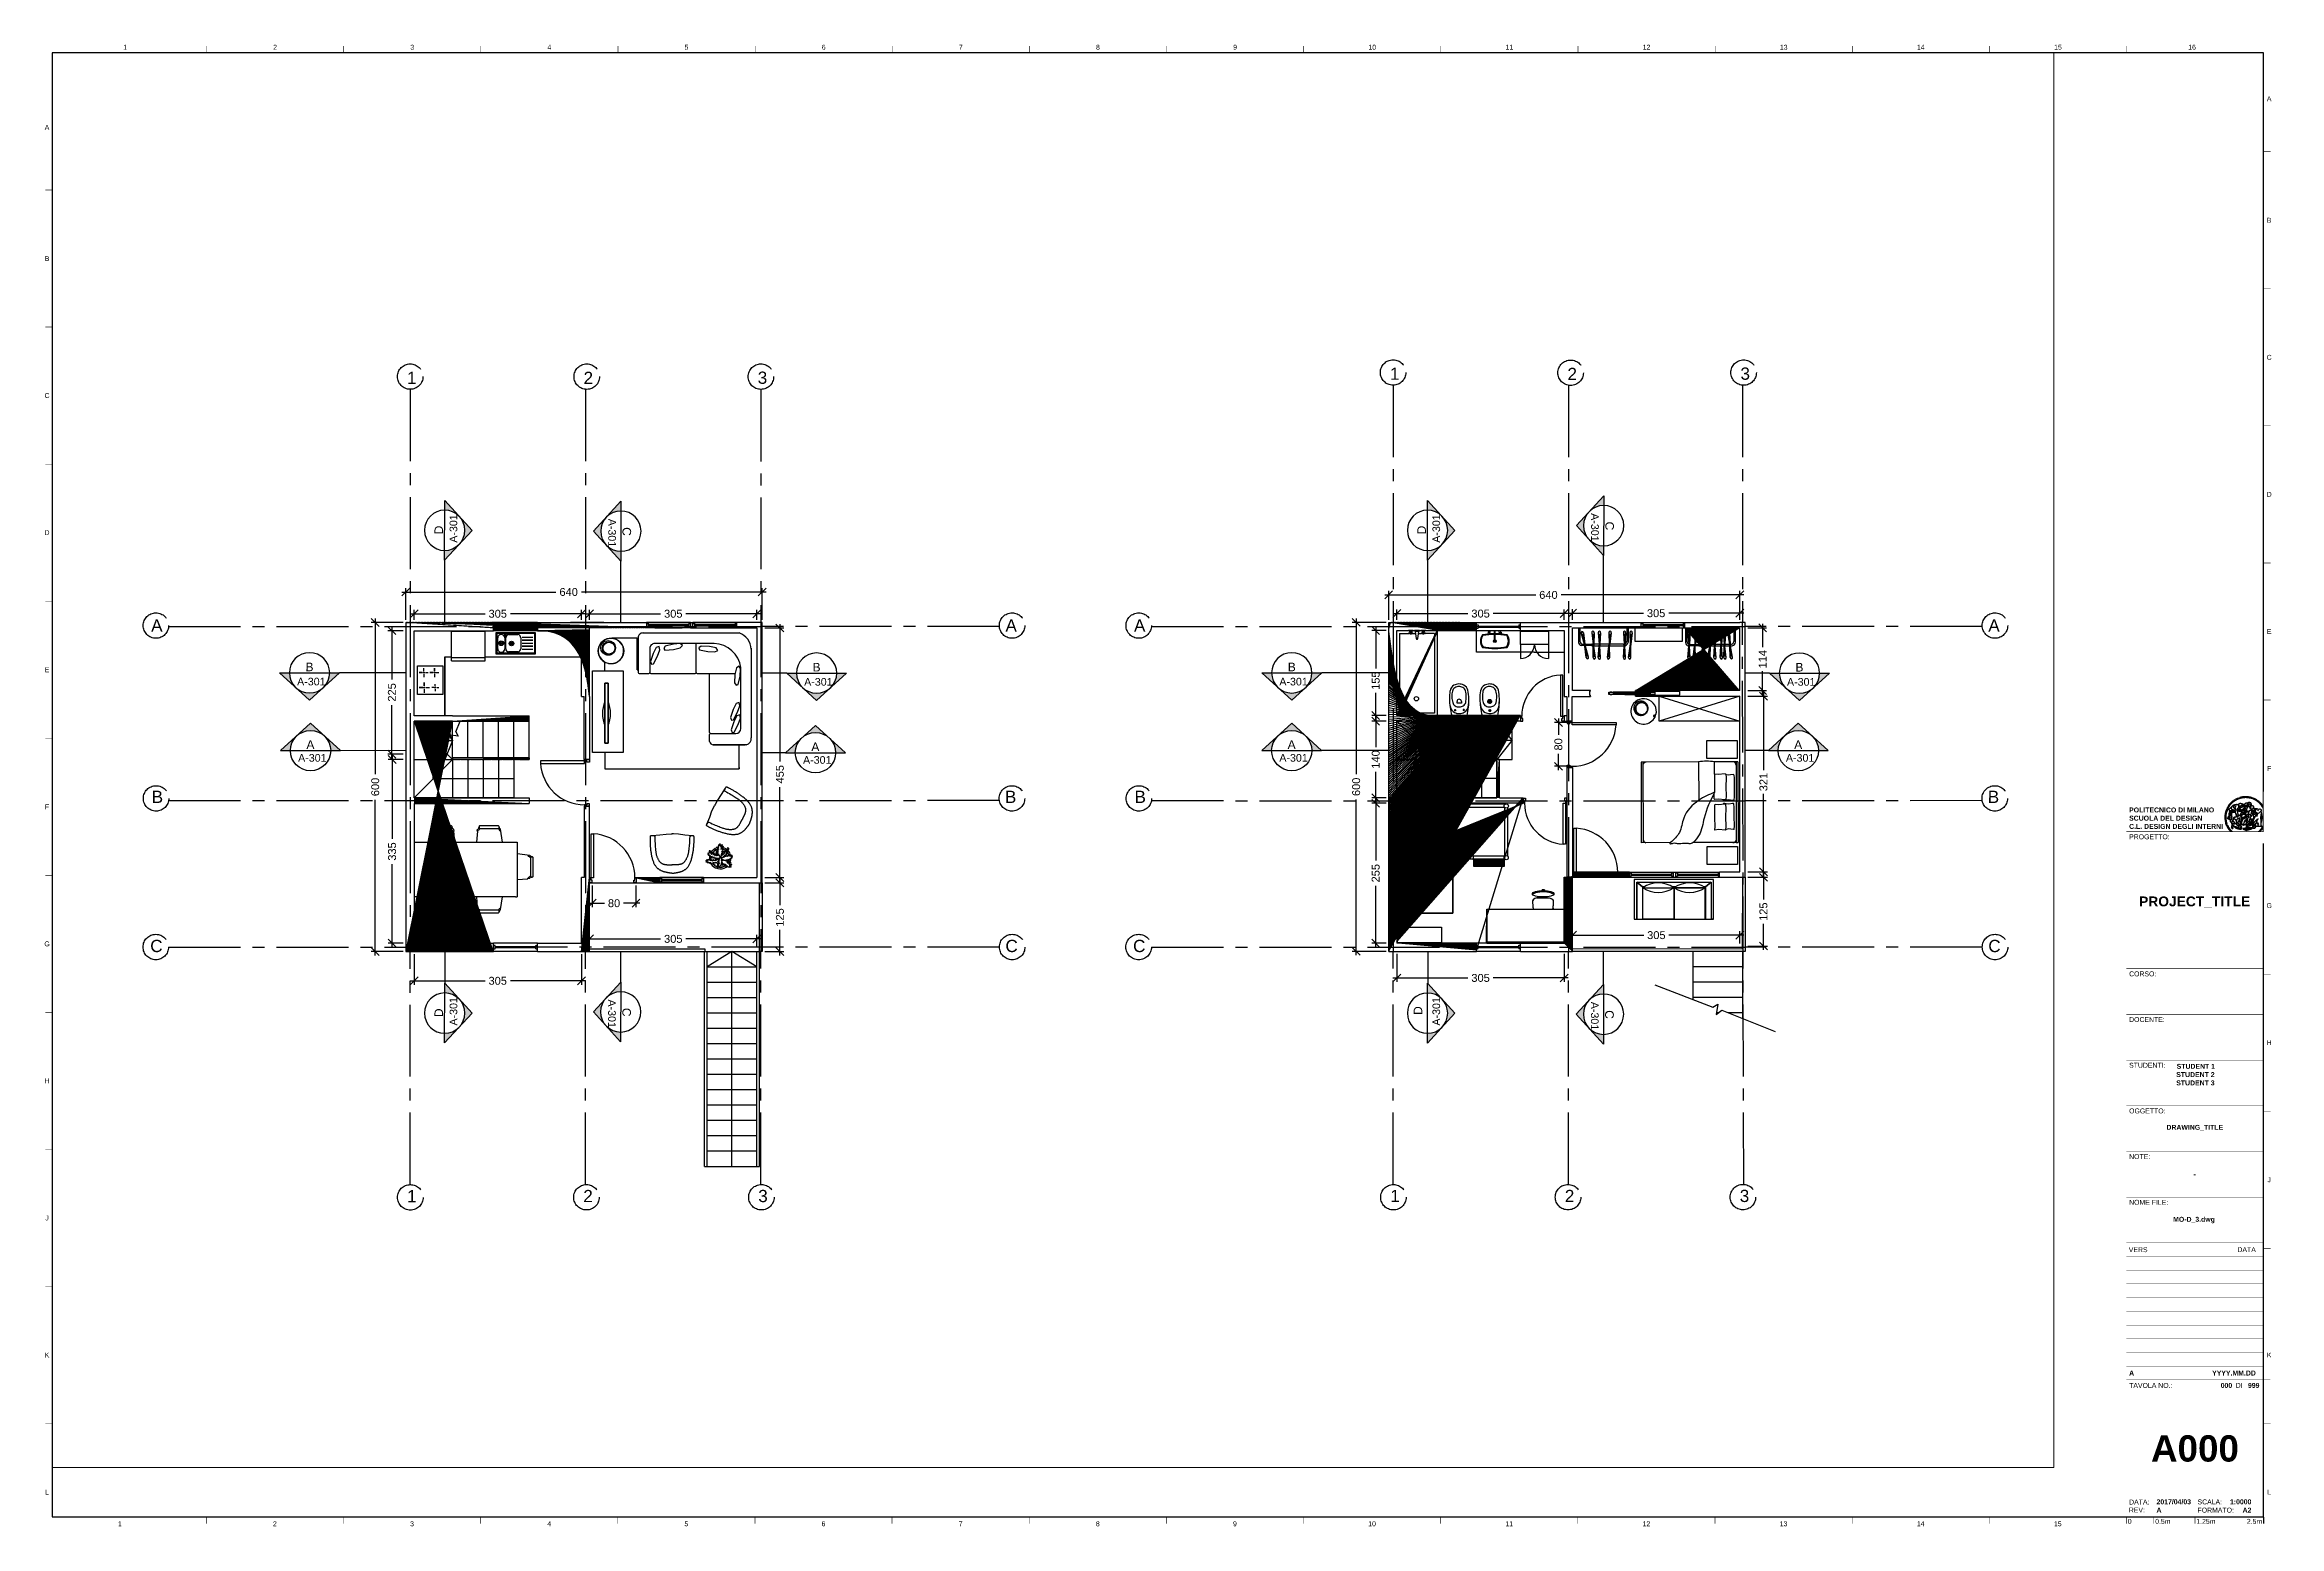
# Paper-space layout 'PIANTE A1' of a CAD drawing. Header units: inches. Extents: x 11 to 826, y 24 to 564.
# The model-space entities are those that its viewports show. They can reach past a viewport. Long polylines and large blocks are cut down to what shows.
import ezdxf
from ezdxf.enums import TextEntityAlignment as Align

# ---------------------------------------------------------------- set-up
doc = ezdxf.new("R2010")
doc.units = ezdxf.units.IN
doc.header["$MEASUREMENT"] = 0
doc.set_wipeout_variables(frame=1)
for name, pattern in [('ACAD_ISO02W100', [15, 12, -3]), ('CENTER2', [1.125, 0.75, -0.125, 0.125, -0.125]), ('HIDDEN', [0.375, 0.25, -0.125])]:
    doc.linetypes.add(name, pattern=pattern)
doc.layers.get('DEFPOINTS').update_dxf_attribs({"color": 210})
for name, color, linetype in [('A-ANNO-DIMS', 1, 'Continuous'), ('A-ANNO-SYMB', 3, 'Continuous'), ('A-DOOR-FULL', 4, 'Continuous'), ('A-FLOR-LEVL', 7, 'Continuous'), ('A-FLOR-OVHD', 3, 'HIDDEN'), ('A-FLOR-STRS', 4, 'Continuous'), ('A-FURN', 5, 'Continuous'), ('A-FURNITURE', 9, 'Continuous'), ('A-GLAZ-FULL', 4, 'Continuous'), ('A-WALL-FULL-EXTR', 7, 'Continuous'), ('A-WALL-FULL-INTR', 7, 'Continuous'), ('G-ANNO-DIM', 3, 'Continuous'), ('G-ANNO-LOGO', 3, 'Continuous'), ('G-ANNO-NPLT', 210, 'Continuous'), ('G-ANNO-TEXT', 3, 'Continuous'), ('G-ANNO-TTLB', 3, 'Continuous'), ('Mulig', 7, 'Continuous'), ('PROIETTATO', 2, 'Continuous'), ('scale prospetto', 122, 'Continuous')]:
    doc.layers.add(name, color=color, linetype=linetype)
doc.styles.add('ARIAL', font='Arial.ttf')
doc.styles.add('ARIAL-BOLD', font='Arial Bold.ttf')
doc.styles.add('E-ARIAL', font='Arial.ttf')
doc.styles.get("Standard").update_dxf_attribs({"font": 'Arial.ttf'})
doc.dimstyles.new('TICK_36', dxfattribs={"dimtxt": 3.6, "dimasz": 3.6, "dimexe": 1.8, "dimexo": 1.2, "dimgap": 1.8, "dimtad": 0, "dimdec": 0, "dimzin": 0, "dimdsep": 46, "dimtxsty": 'ARIAL', "dimblk": 'OBLIQUE', "dimcen": 1.8, "dimdle": 1.8, "dimclrd": 256, "dimclrt": 256, "dimadec": 0, "dimazin": 0, "dimtfac": 1, "dimtdec": 0, "dimtmove": 1, "dimatfit": 3, "dimldrblk": 'OPEN90', "dimfxl": 1, "dimtfill": 1, "dimtolj": 1, "dimtzin": 0, "dimarcsym": 0})
pattern_1 = [(45, (821.122209072113, 3.615878105163574), (-2.474873734152916, 2.474873734152916), [])]
pattern_2 = [(45, (175.0865948200226, -0.1700310707092285), (-2.474873734152916, 2.474873734152916), [])]

# ---------------------------------------------------------------- blocks, each defined once
blk = doc.blocks.new('A1_GRID_LAYOUT')
at = {"layer": 'G-ANNO-TTLB'}
for p, q in [((826.3420729983039, 562.5731864531508), (20.15372832843339, 562.5586968122452)), ((20.15372832843339, 562.5586968122452), (20.15372832843381, 28.49076493027587)), ((826.4112757526075, 28.49076493027651), (826.3420729983039, 562.5731864531508)), ((20.15372832843383, 28.49076493027587), (826.4133360323734, 28.49076493027651))]:
    blk.add_line(p, q, dxfattribs=at)
at = {"layer": 'G-ANNO-TTLB', "const_width": 0.1800000000000001, "flags": 128}
for points in [[(76.47228475352529, 565.0597090269023), (76.47228475352529, 562.5597090269023)], [(126.4722847535253, 565.059709026897), (126.4722847535253, 562.5597090268969)], [(176.4722847535254, 565.0597090268918), (176.4722847535254, 562.5597090268917)], [(226.472211192804, 565.0633036299982), (226.472211192804, 562.5633036299981)], [(276.472211192804, 565.063303629993), (276.472211192804, 562.5633036299929)], [(326.4722111928041, 565.0633036299877), (326.4722111928041, 562.5633036299878)], [(376.4722111605012, 565.0651009321984), (376.4722111605012, 562.5651009321986)], [(426.4722847535256, 565.0722901423463), (426.4722847535256, 562.5722901423464)], [(476.4722847535251, 565.0722901423463), (476.4722847535251, 562.5722901423464)], [(526.4722847535252, 565.0722901423463), (526.4722847535252, 562.5722901423464)], [(576.4722847535253, 565.0722901423454), (576.4722847535253, 562.5722901423455)], [(626.4722847535252, 565.0722901423463), (626.4722847535252, 562.5722901423464)], [(676.4722847535253, 565.0722901423463), (676.4722847535253, 562.5722901423464)], [(726.4722847535254, 565.0722901423454), (726.4722847535254, 562.5722901423455)], [(776.4722847535253, 565.0722901423463), (776.4722847535253, 562.5722901423464)], [(828.9819723469194, 526.512032807951), (826.4819723469194, 526.5120328079512)], [(20.248243800593, 512.5589026719703), (17.74824380059311, 512.5589026719705)], [(828.9819723469467, 476.5120328079514), (826.4819723469467, 476.5120328079514)], [(20.2482438006204, 462.5589026719706), (17.74824380062028, 462.5589026719706)], [(828.981972346943, 426.5120328079514), (826.481972346943, 426.5120328079514)], [(20.24824380061676, 412.5589026719705), (17.74824380061665, 412.5589026719705)], [(828.9819723469393, 376.5120328079511), (826.4819723469394, 376.5120328079514)], [(20.24824380061312, 362.5589026719703), (17.74824380061301, 362.5589026719705)], [(828.9819723469358, 326.512032807951), (826.4819723469358, 326.5120328079511)], [(20.24824380060948, 312.5589026719703), (17.74824380060937, 312.5589026719704)], [(828.9819723469393, 276.5120328079509), (826.4819723469394, 276.512032807951)], [(20.24824380061312, 262.5589026719702), (17.74824380061301, 262.5589026719703)], [(828.9819723469358, 226.5120328079507), (826.4819723469358, 226.512032807951)], [(20.24824380060948, 212.55890267197), (17.74824380060937, 212.5589026719701)], [(828.9819723469303, 176.5120328079507), (826.4819723469303, 176.5120328079509)], [(20.24824380060391, 162.55890267197), (17.74824380060391, 162.5589026719701)], [(828.9819723469267, 126.5120328079507), (826.4819723469267, 126.5120328079509)], [(828.9819723469267, 126.5120328079507), (826.4819723469267, 126.5120328079509)], [(20.24824380060027, 112.55890267197), (17.74824380060027, 112.5589026719701)], [(20.24824380059664, 62.55890267196982), (17.74824380059675, 62.55890267197005)], [(828.9819723469229, 62.58097921040957), (826.4819723469229, 62.58097921040979)], [(828.9819723469229, 62.58097921040957), (826.4819723469229, 62.58097921040979)], [(76.41333603237331, 28.49076493027592), (76.41333603237331, 25.99076493027591)], [(126.4133360323733, 28.49076493027069), (126.4133360323733, 25.99076493027068)], [(176.4133360323734, 28.49076493026546), (176.4133360323734, 25.99076493026545)], [(226.4133360323734, 28.49076493028848), (226.4133360323734, 25.99076493028847)], [(276.4133360323734, 28.49076493028325), (276.4133360323734, 25.99076493028324)], [(326.4133360323735, 28.49076493027802), (326.4133360323735, 25.99076493027801)], [(376.4133360323735, 28.49076493027279), (376.4133360323735, 25.99076493027278)], [(426.4133360323736, 28.49076493027279), (426.4133360323736, 25.99076493027278)], [(476.4133360323731, 28.49076493027279), (476.4133360323731, 25.99076493027278)], [(526.4133360323732, 28.49076493027279), (526.4133360323732, 25.99076493027278)], [(576.4133360323733, 28.49076493027188), (576.4133360323733, 25.99076493027187)], [(626.4133360323732, 28.49076493027279), (626.4133360323732, 25.99076493027278)], [(676.4133360323733, 28.49076493027279), (676.4133360323733, 25.99076493027278)], [(726.4133360323734, 28.49076493027188), (726.4133360323734, 25.99076493027187)], [(776.4133360323733, 28.49076493027188), (776.4133360323733, 25.99076493027187)]]:
    blk.add_lwpolyline(points, dxfattribs=at)
at = {"layer": 'G-ANNO-TEXT', "style": 'ARIAL'}
for s, p in [('1', (46.82146274138984, 564.6300936249925)), ('2', (101.4722847535108, 564.6300936249925)), ('3', (151.4722847535107, 564.6300936249925)), ('4', (201.4722111927895, 564.6336882281041)), ('5', (251.4722111927895, 564.6336882281041)), ('6', (301.4722111927895, 564.6336882281041)), ('7', (351.4722111927895, 564.6336882281041)), ('8', (401.472284753511, 564.6426747404679)), ('9', (451.4722847535378, 564.6426747404679)), ('10', (501.4722847535378, 564.6426747404417)), ('11', (551.472284753538, 564.6426747404471)), ('12', (601.4722847535379, 564.6426747404523)), ('13', (651.472284753538, 564.6426747404576)), ('14', (701.472284753538, 564.6426747404628)), ('15', (751.472284753538, 564.642674740468)), ('16', (800.3620948168331, 564.6426747404679)), ('A', (828.4653045460585, 545.8481062361495)), ('A', (18.33395883964413, 535.3761742769673)), ('B', (828.4653045460585, 501.5120328079513)), ('B', (18.33395883964414, 487.5589026719707)), ('C', (828.4653045460585, 451.5120328079515)), ('C', (18.33395883964414, 437.5589026719708)), ('D', (828.4653045460585, 401.5120328079512)), ('D', (18.33395883964414, 387.5589026719707)), ('E', (828.4653045460585, 351.5120328079512)), ('E', (18.33395883964414, 337.5589026719706)), ('F', (828.4653045460585, 301.5120328079512)), ('F', (18.33395883964414, 287.5589026719706)), ('G', (828.4653045460585, 251.512032807951)), ('G', (18.33395883964414, 237.5589026719704)), ('H', (828.4653045460603, 201.5120328079511)), ('H', (18.33395883964596, 187.5589026719705)), ('J', (828.4653045460603, 151.5120328079509)), ('J', (18.33395883964596, 137.5589026719703)), ('K', (18.33395883964596, 87.55890267197029)), ('K', (828.4653045460602, 87.5809792104098)), ('L', (18.33395883964596, 37.55890267197026)), ('L', (828.4653045460603, 37.60535473478268)), ('1', (44.90509877423233, 25.99912268154535)), ('2', (101.4133360323661, 25.99912268151187)), ('3', (151.413336032366, 25.99912268151187)), ('4', (201.4133360323661, 25.99912268154012)), ('5', (251.4133360323661, 25.99912268154012)), ('6', (301.4133360323663, 25.99912268154012)), ('7', (351.4133360323663, 25.99912268154012)), ('8', (401.4133360323663, 25.99912268154002)), ('9', (451.4133360323931, 25.99912268154002)), ('10', (501.4133360323931, 25.99912268151397)), ('11', (551.4133360323933, 25.9991226815192)), ('12', (601.4133360323932, 25.99912268152443)), ('13', (651.4133360323933, 25.99912268152966)), ('14', (701.4133360323933, 25.99912268153489)), ('15', (751.4133360323933, 25.99912268154012))]:
    blk.add_text(s, height=1.800000000000001, dxfattribs=at).set_placement(p, align=Align.MIDDLE_CENTER)
blk = doc.blocks.new('logoPolimi')
for p, q in [((-2.370480052902168, 0.007923800826481475), (-2.160541052902168, 0.007355800826481129)), ((-2.367478052902168, 0.1187768008264811), (-2.157863052902168, 0.1075778008264807)), ((-2.359444052902168, 0.2280878008264811), (-2.150397052902168, 0.208935800826481)), ((-2.346216052902168, 0.3382098008264807), (-2.138468052902168, 0.3085088008264814)), ((-2.328038052902168, 0.4476028008264805), (-2.121994052902168, 0.4074328008264807)), ((-2.304991052902168, 0.5547218008264805), (-2.100570052902168, 0.5067618008264807)), ((-2.276588052902167, 0.6618418008264806), (-2.074845052902168, 0.6037378008264813)), ((-2.243235052902167, 0.7675828008264807), (-2.044657052902168, 0.6994968008264806)), ((-2.204931052902168, 0.8715378008264816), (-2.010005052902168, 0.7937128008264809)), ((-2.161840052902168, 0.9735448008264811), (-1.970972052902168, 0.8862258008264812)), ((-2.114528052902167, 1.072305800826482), (-1.926987052902168, 0.9779268008264808)), ((-2.062105052902168, 1.169768800826481), (-1.879352052902168, 1.06638180082648)), ((-2.005136052902168, 1.264716800826481), (-1.827658052902168, 1.152564800826481)), ((-1.943786052902168, 1.356822800826481), (-1.771988052902168, 1.236312800826481)), ((-1.878297052902168, 1.446008800826482), (-1.712504052902168, 1.31730280082648)), ((-1.843531052902168, 0.02997280082648146), (-1.817969052902168, 0.3549838008264814)), ((-1.808669052902168, 1.532028800826481), (-1.649206052902168, 1.395532800826481)), ((-1.735227052902168, 1.61464180082648), (-1.582418052902168, 1.470678800826481)), ((-1.726349052902168, 0.5895928008264804), (-1.726349052902168, 0.5895928008264804)), ((-1.725537052902168, 0.5892438008264813), (-1.725537052902168, 0.5893248008264811)), ((-1.658782052902168, 1.692952800826481), (-1.511330052902168, 1.543552800826481)), ((-1.652168052902168, 0.5672768008264812), (-1.651438052902167, 0.571252800826481)), ((-1.594989052902168, 1.121873800826481), (-1.589714052902168, 1.12089980082648)), ((-1.577955052902168, 1.768423800826481), (-1.437807052902168, 1.612206800826481)), ((-1.512149052902168, 0.5515578008264805), (-1.511987052902168, 0.5546408008264807)), ((-1.511938052902168, 0.5546978008264807), (-1.512101052902168, 0.5515328008264806)), ((-1.493801052902168, 1.840079800826481), (-1.361200052902168, 1.677371800826481)), ((-1.406320052902168, 1.907841800826481), (-1.281590052902168, 1.738965800826481)), ((-1.315755052902168, 1.971382800826481), (-1.199302052902168, 1.796744800826481)), ((-1.210307052902168, 0.7535188008264813), (-1.311015052902168, 0.7869538008264811)), ((-1.209730052902168, 0.7531538008264809), (-1.310439052902168, 0.7865068008264808)), ((-1.310391052902168, 0.7865558008264815), (-1.209763052902168, 0.7531218008264808)), ((-1.222349052902168, 2.030704800826481), (-1.114418052902168, 1.850710800826481)), ((-1.209763052902168, 0.7531218008264808), (-1.206273052902168, 0.7484958008264808)), ((-1.206241052902168, 0.7485278008264808), (-1.209730052902168, 0.7531538008264809)), ((-1.192291052902168, 0.7586888008264809), (-1.186367052902168, 0.7584448008264815)), ((-1.186359052902168, 0.758428800826481), (-1.192283052902168, 0.758752800826481)), ((-1.181571052902168, 0.9945798008264815), (-1.173699052902168, 0.9936058008264812)), ((-1.173634052902168, 0.9935898008264807), (-1.181506052902168, 0.9945628008264809)), ((-1.162387052902168, 0.5705468008264809), (-1.160601052902168, 0.5710338008264815)), ((-1.160561052902167, 0.5709848008264808), (-1.162346052902168, 0.5704978008264812)), ((-1.126347052902168, 2.085562800826481), (-1.027180052902168, 1.900618800826481)), ((-0.9937130529021676, 0.06007980082648068), (-1.101564052902168, 0.01390480082648082)), ((-1.101093052902168, 0.01397780082648037), (-0.9932430529021676, 0.06007180082648045)), ((-0.9932670529021677, 0.06010380082648048), (-1.101036052902168, 0.0140098008264804)), ((-1.027748052902168, 2.135957800826481), (-0.9376700529021675, 1.94638880082648)), ((-0.9920500529021674, 0.06099680082648096), (-0.9932670529021677, 0.06010380082648048)), ((-0.9932430529021676, 0.06007180082648045), (-0.9920250529021675, 0.0610458008264807)), ((-0.9727760529021676, 0.7920498008264811), (-0.9789440529021678, 0.7922118008264807)), ((-0.9732630529021675, 0.7924718008264806), (-0.8863500529021675, 0.8361308008264814)), ((-0.8859440529021678, 0.8356278008264804), (-0.9727760529021676, 0.7920498008264811)), ((-0.9635330529021677, 1.411843800826481), (-0.9634520529021675, 1.41346680082648)), ((-0.9634360529021675, 1.413482800826481), (-0.9635170529021677, 1.41185980082648)), ((-0.9281750529021675, 2.181159800826482), (-0.8449950529021675, 1.988505800826482)), ((-0.8863500529021675, 0.8361308008264814), (-0.8179390529021677, 0.8704578008264807)), ((-0.8859770529021676, 0.8355798008264808), (-0.8175660529021676, 0.8699878008264816)), ((-0.8822440529021678, 0.8280318008264809), (-0.8859770529021676, 0.8355798008264808)), ((-0.8175340529021675, 0.8699548008264815), (-0.8859440529021678, 0.8356278008264804)), ((-0.8506030529021678, 1.385899800826481), (-0.8484120529021677, 1.390119800826481)), ((-0.8484120529021677, 1.390119800826481), (-0.8484120529021677, 1.390200800826481)), ((-0.8423820529021675, 0.1448748008264804), (-0.8423820529021675, 0.1449558008264811)), ((-0.8252750529021675, 2.222221800826481), (-0.7516710529021677, 2.025673800826481)), ((-0.7730870529021678, 1.078010800826481), (-0.7841230529021679, 1.082961800826481)), ((-0.7840990529021676, 1.08297780082648), (-0.7730630529021676, 1.07802780082648)), ((-0.7733870529021678, 1.078692800826481), (-0.6075950529021674, 1.121702800826481)), ((-0.6072940529021675, 1.121021800826481), (-0.7730870529021678, 1.078010800826481)), ((-0.7730630529021676, 1.07802780082648), (-0.6073510529021675, 1.121037800826481)), ((-0.7521660529021674, 1.296876800826481), (-0.7571970529021677, 1.294360800826481)), ((-0.7571810529021676, 1.294360800826481), (-0.7521500529021674, 1.296876800826481)), ((-0.7205900529021676, 2.258334800826481), (-0.6567240529021676, 2.058377800826481)), ((-0.6460610529021675, 0.9938088008264812), (-0.7031100529021677, 0.9559918008264807)), ((-0.685273052902168, 0.1826918008264808), (-0.6846240529021679, 0.1829348008264811)), ((-0.6601000529021674, 0.9307538008264808), (-0.6601000529021674, 0.9307538008264808)), ((-0.6597750529021673, 0.9301698008264809), (-0.6598560529021675, 0.9301698008264809)), ((-0.6598080529021675, 0.930201800826481), (-0.6598080529021675, 0.930201800826481)), ((-0.6598080529021675, 0.930201800826481), (-0.6432530529021676, 0.9257388008264806)), ((-0.6320540529021677, 0.6623208008264809), (-0.6335150529021676, 0.6588318008264809)), ((-0.6256100529021675, 1.011401800826481), (-0.6255290529021678, 1.011401800826481)), ((-0.6255290529021678, 1.011401800826481), (-0.6209040529021674, 1.008804800826481)), ((-0.6143630529021675, 2.289496800826481), (-0.5603160529021673, 2.086699800826481)), ((-0.6079190529021679, 0.8583668008264809), (-0.5709950529021675, 0.8486288008264813)), ((-0.6076840529021674, 0.8579368008264812), (-0.5707600529021679, 0.8481168008264808)), ((-0.5707840529021677, 0.8481578008264812), (-0.6076270529021675, 0.8578958008264808)), ((-0.6075950529021674, 1.121702800826481), (-0.5981810529021678, 1.116590800826481)), ((-0.6073510529021675, 1.121037800826481), (-0.5980190529021678, 1.11592480082648)), ((-0.5979620529021679, 1.115989800826481), (-0.6072940529021675, 1.121021800826481)), ((-0.5980190529021678, 1.11592480082648), (-0.5992360529021674, 1.113733800826481)), ((-0.5981810529021678, 1.116590800826481), (-0.5329350529021677, 1.081127800826481)), ((-0.5327160529021673, 1.080526800826481), (-0.5979620529021679, 1.115989800826481)), ((-0.5733490529021679, 0.7959608008264807), (-0.5856030529021679, 0.8022908008264809)), ((-0.5709950529021675, 0.8486288008264813), (-0.5347210529021678, 0.8389718008264806)), ((-0.5692430529021677, 0.8540008008264808), (-0.5707840529021677, 0.8481578008264812)), ((-0.5707600529021679, 0.8481168008264808), (-0.5345670529021675, 0.8385418008264809)), ((-0.5692430529021677, 0.8540008008264808), (-0.5692430529021677, 0.8540008008264808)), ((-0.5571020529021675, 0.286094800826481), (-0.4879610529021674, 0.4775308008264814)), ((-0.5571020529021675, 0.1385618008264808), (-0.5571020529021675, 0.286094800826481)), ((-0.5011890529021676, 0.1135668008264803), (-0.5571020529021675, 0.1385618008264808)), ((-0.5347210529021678, 0.8389718008264806), (-0.5124040529021676, 0.8417308008264817)), ((-0.5347210529021678, 0.8389718008264806), (-0.5337470529021675, 0.8387278008264802)), ((-0.5345670529021675, 0.8385418008264809), (-0.5122500529021674, 0.8413008008264811)), ((-0.5064960529021678, 0.1122518008264812), (-0.5081190529021677, 0.1099798008264807)), ((-0.5066750529021675, 2.315708800826481), (-0.4627720529021677, 2.110395800826481)), ((-0.5064960529021678, 0.112332800826481), (-0.5064960529021678, 0.1122518008264812)), ((-0.3374250529021676, 0.3302408008264814), (-0.5011890529021676, 0.1135668008264803)), ((-0.4879610529021674, 0.4775308008264814), (-0.4137890529021679, 0.5507298008264812)), ((-0.4178630529021676, 0.7991258008264808), (-0.4716660529021675, 0.7902808008264817)), ((-0.4716660529021675, 0.7902808008264817), (-0.4549490529021676, 0.7629328008264809)), ((-0.4177900529021676, 0.7986958008264811), (-0.4714310529021675, 0.7898508008264811)), ((-0.4714310529021675, 0.7898508008264811), (-0.4547950529021674, 0.7625028008264803)), ((-0.4468340529021675, 1.138176800826481), (-0.4247610529021677, 1.114074800826481)), ((-0.4168890529021678, 1.26201380082648), (-0.3602450529021675, 1.224197800826481)), ((-0.4137890529021679, 0.5507298008264812), (-0.3374250529021676, 0.487999800826481)), ((-0.3926250529021673, 1.239372800826481), (-0.401389052902168, 1.226388800826481)), ((-0.3991490529021675, 2.336564800826482), (-0.3629560529021676, 2.129790800826481)), ((-0.3504260529021677, 1.334563800826481), (-0.3969260529021676, 1.369458800826481)), ((-0.3874710529021677, 1.367072800826481), (-0.3968040529021675, 1.36869580082648)), ((-0.3967880529021675, 1.36869580082648), (-0.3846150529021677, 1.37648580082648)), ((-0.3789100529021678, 1.137040800826481), (-0.3789100529021678, 1.137121800826481)), ((-0.3374250529021676, 0.487999800826481), (-0.09072505290216748, 0.4803718008264806)), ((-0.1590540529021678, 0.322612800826481), (-0.3374250529021676, 0.3302408008264814)), ((-0.1399920529021679, 0.3150418008264806), (-0.3130070529021673, 0.3396308008264812)), ((-0.2894320529021677, 2.352470800826481), (-0.2637070529021677, 2.144154800826481)), ((-0.2840680529021675, 1.304261800826481), (-0.2856910529021675, 1.300690800826481)), ((-0.2840680529021675, 1.304261800826481), (-0.2840680529021675, 1.304261800826481)), ((-0.1791480529021676, 2.36334480082648), (-0.1638100529021678, 2.153973800826481)), ((-0.1609860529021674, 1.248185800826481), (-0.1609860529021674, 1.248266800826481)), ((-0.1606610529021677, 1.244533800826481), (-0.1609860529021674, 1.248185800826481)), ((-0.0559920529021678, 0.2655638008264809), (-0.1590540529021678, 0.322612800826481)), ((-0.1567010529021675, 0.4897118008264814), (-0.1421750529021675, 0.6367578008264809)), ((-0.09504205290216783, 0.8775998008264807), (-0.0907410529021675, 0.8712698008264814)), ((-0.05062005290216742, 1.211829800826481), (-0.08413505290216783, 1.232279800826481)), ((-0.08409505290216757, 1.232255800826481), (-0.05066005290216768, 1.211805800826482)), ((-0.08408705290216778, 1.232961800826481), (-0.04554005290216745, 1.210076800826482)), ((-0.07886105290216738, 1.366130800826482), (-0.08024005290216785, 1.377005800826481)), ((-0.06837605290216775, 2.369024800826481), (-0.06366905290216751, 2.159167800826482)), ((-0.03432505290216747, 0.2621548008264813), (-0.0559920529021678, 0.2655638008264809)), ((-0.05066005290216768, 1.211805800826482), (-0.04408705290216774, 1.210993800826481)), ((-0.04404705290216748, 1.211018800826481), (-0.05062005290216742, 1.211829800826481)), ((-0.04408705290216774, 1.210993800826481), (-0.04400605290216753, 1.210993800826481)), ((-0.04396505290216757, 1.211018800826481), (-0.04404705290216748, 1.211018800826481)), ((-0.03831705290216769, 0.4760618008264812), (-0.03369205290216781, 0.2649868008264811)), ((0.02606794709783244, 1.147801800826481), (0.02509394709783219, 1.148044800826481)), ((0.0332659470978327, 0.6579708008264804), (0.02880294709783238, 0.6665738008264812)), ((0.0411789470978321, 2.36951180082648), (0.03793294709783224, 2.159654800826481)), ((0.06565394709783234, 0.5775098008264807), (0.0683319470978323, 0.5722348008264806)), ((0.1033239470978322, 1.181186800826481), (0.1029999470978327, 1.181430800826481)), ((0.1035679470978326, 0.8383218008264812), (0.1044609470978322, 0.8386468008264805)), ((0.1323439470978323, 1.320361800826481), (0.1656159470978324, 1.191736800826481)), ((0.1520319470978326, 2.364967800826482), (0.1381549470978323, 2.155515800826481)), ((0.143153947097832, 0.705485800826481), (0.3392969470978322, 0.6460828008264805)), ((0.3147729470978327, 0.5610278008264808), (0.1685379470978323, 0.6311428008264812)), ((0.2624789470978324, 2.355310800826481), (0.2381329470978324, 2.146832800826481)), ((0.2661139470978324, 1.605284800826481), (0.2661139470978324, 1.605203800826481)), ((0.2661139470978324, 1.605186800826481), (0.2661139470978324, 1.605268800826481)), ((0.2663249470978326, 1.606176800826481), (0.2663249470978326, 1.606258800826481)), ((0.2885929470978326, 1.294879800826481), (0.2886739470978323, 1.294879800826481)), ((0.2887149470978323, 1.294896800826481), (0.2886339470978325, 1.294896800826481)), ((0.2886739470978323, 1.294879800826481), (0.2937869470978325, 1.293987800826481)), ((0.2937459470978325, 1.294003800826481), (0.2887149470978323, 1.294896800826481)), ((0.3264749470978323, 0.03103580082648083), (0.3499269470978321, 0.03387580082648078)), ((0.3267829470978323, 0.0310278008264806), (0.3501549470978325, 0.03378680082648078)), ((0.3312629470978323, 0.4923818008264806), (0.3406759470978322, 0.491894800826481)), ((0.3709779470978325, 2.340784800826482), (0.3389229470978323, 2.133361800826481)), ((0.3392969470978322, 0.6460828008264805), (0.3430299470978326, 0.6438918008264807)), ((0.3499269470978321, 0.03387580082648078), (0.3506579470978322, 0.0273028008264804)), ((0.349935947097832, 0.03390880082648096), (0.5678269470978323, 0.06003880082648028)), ((0.3506659470978324, 0.02725380082648066), (0.349935947097832, 0.03390880082648096)), ((0.3501549470978325, 0.03378680082648078), (0.568208947097832, 0.0599988008264809)), ((0.3782489470978323, 0.339654800826481), (0.372162947097832, 0.3365708008264807)), ((0.3759609470978322, 1.357853800826481), (0.3745809470978321, 1.347547800826481)), ((0.3783299470978325, 0.339654800826481), (0.3782489470978323, 0.339654800826481)), ((0.4328479470978324, 0.6717998008264807), (0.3931649470978322, 0.6378778008264803)), ((0.4800459470978322, 2.320983800826481), (0.4376029470978322, 2.115426800826481)), ((0.4854339470978326, 1.046394800826481), (0.5090489470978321, 1.128925800826481)), ((0.5086759470978324, 1.128276800826481), (0.4945559470978322, 1.045826800826481)), ((0.4945559470978322, 1.045809800826481), (0.5086759470978324, 1.128259800826481)), ((0.5066959470978323, 1.310055800826481), (0.5031249470978323, 1.294230800826481)), ((0.5190629470978321, 1.230283800826482), (0.5086759470978324, 1.128276800826481)), ((0.5086759470978324, 1.128259800826481), (0.5190629470978321, 1.230267800826481)), ((0.5090489470978321, 1.128925800826481), (0.5194369470978324, 1.231013800826481)), ((0.5190229470978323, 1.230299800826481), (0.5148029470978326, 1.230705800826481)), ((0.5148429470978324, 1.230689800826481), (0.5190629470978321, 1.230283800826482)), ((0.5195099470978324, 1.235006800826481), (0.5190229470978323, 1.230299800826481)), ((0.5190629470978321, 1.230267800826481), (0.5194689470978324, 1.234973800826482)), ((0.5194369470978324, 1.231013800826481), (0.5198419470978322, 1.23572080082648)), ((0.5194689470978324, 1.234973800826482), (0.5992409470978322, 1.364897800826481)), ((0.5992819470978326, 1.364929800826481), (0.5195099470978324, 1.235006800826481)), ((0.5198419470978322, 1.23572080082648), (0.5996949470978321, 1.365725800826481)), ((0.5316419470978322, 1.05140980082648), (0.5266919470978322, 1.037370800826481)), ((0.5292069470978324, 1.041525800826481), (0.5341569470978325, 1.057187800826481)), ((0.5475149470978322, 1.06619580082648), (0.5349369470978322, 1.057187800826481)), ((0.5880579470978327, 2.296150800826481), (0.5354719470978324, 2.09294780082648)), ((0.5390749470978324, 0.2983408008264812), (0.6317499470978327, 0.3176548008264808)), ((0.6131909470978321, 0.06490880082648154), (0.5432379470978321, -0.0845721991735191)), ((0.5432459470978324, -0.08458919917351881), (0.6131989470978323, 0.06489180082648094)), ((0.5436199470978322, -0.08469419917351839), (0.6136529470978322, 0.06486780082648114)), ((0.5628529470978325, 0.1902468008264808), (0.5878469470978325, 0.2137808008264814)), ((0.5658069470978324, 1.069928800826481), (0.5658879470978322, 1.069928800826481)), ((0.5658389470978324, 1.069944800826481), (0.5658389470978324, 1.070025800826481)), ((0.5659199470978322, 1.069944800826481), (0.5658389470978324, 1.069944800826481)), ((0.5658879470978322, 1.069993800826481), (0.5658879470978322, 1.069911800826481)), ((0.5658879470978322, 1.069928800826481), (0.5666989470978323, 1.068873800826482)), ((0.5667319470978325, 1.068889800826481), (0.5659199470978322, 1.069944800826481)), ((0.5662609470978324, 1.070658800826481), (0.5662609470978324, 1.070577800826481)), ((0.5794079470978328, 0.3035338008264814), (0.5900379470978323, 0.2917668008264807)), ((0.5932109470978326, 0.7887308008264808), (0.5932109470978326, 0.7888118008264806)), ((0.594022947097832, 0.7784248008264809), (0.5932109470978326, 0.7887308008264808)), ((0.5932359470978326, 0.7888198008264808), (0.5932359470978326, 0.7887388008264811)), ((0.5932359470978326, 0.7887388008264811), (0.5940469470978327, 0.7784328008264811)), ((0.6010179470978327, 0.07058880082648056), (0.6131909470978321, 0.06490880082648154)), ((0.6131989470978323, 0.06489180082648094), (0.6010259470978325, 0.07057280082648099)), ((0.6136529470978322, 0.06486780082648114), (0.6143029470978325, 0.06632880082648107)), ((0.6239599470978323, 0.2084248008264806), (0.6463569470978325, 0.2219768008264813)), ((0.6934739470978322, 2.266692800826482), (0.6334219470978328, 2.065518800826481)), ((0.6378199470978321, 1.369474800826481), (0.6460979470978323, 1.366390800826481)), ((0.6802869470978319, 0.7597598008264805), (0.6793129470978321, 0.7571628008264808)), ((0.683394947097832, 0.8643718008264809), (0.6852609470978326, 0.8603138008264803)), ((0.6852129470978321, 0.860330800826481), (0.683426947097832, 0.8643878008264814)), ((0.7986459470978322, 2.231878800826482), (0.7287749470978326, 2.033950800826481)), ((0.7648709470978323, 0.2626578008264806), (0.7643839470978322, 0.2629828008264807)), ((0.8161589470978323, 0.3464068008264807), (0.8237869470978318, 0.3549278008264807)), ((0.9019519470978321, 2.192114800826482), (0.8225049470978321, 1.99783880082648)), ((0.8237869470978318, 0.3549278008264807), (0.8363649470978327, 0.3647468008264809)), ((0.8363649470978327, 0.3647468008264809), (0.8446429470978325, 0.3730238008264815)), ((0.8503639470978324, 0.3396628008264813), (1.053323947097832, 0.3498878008264814)), ((1.003390947097832, 2.147643800826481), (0.9145309470978322, 1.957505800826481)), ((0.9280179470978327, 1.046978800826481), (0.9255019470978323, 1.043407800826481)), ((0.9280179470978327, 1.047059800826481), (0.9280179470978327, 1.046978800826481)), ((0.9280179470978327, 1.046978800826481), (0.9280179470978327, 1.046978800826481)), ((0.9286019470978322, 1.047692800826481), (0.9286019470978322, 1.047611800826481)), ((0.9657779470978323, 0.6628648008264806), (0.9643169470978323, 0.6624588008264816)), ((1.009168947097832, 0.9676128008264815), (0.9849859470978326, 0.9609588008264813)), ((1.102476947097832, 2.098465800826481), (1.004527947097833, 1.91279180082648)), ((1.199209947097832, 2.044662800826481), (1.092414947097833, 1.863938800826481)), ((1.174742947097832, 0.9624758008264811), (1.174498947097832, 0.9498978008264807)), ((1.174498947097832, 0.9498978008264807), (1.174742947097832, 0.9492478008264813)), ((1.293263947097832, 1.986395800826481), (1.177947947097832, 1.811027800826481)), ((1.340364947097833, 0.3689418008264802), (1.256615947097832, 0.04035980082648027)), ((1.384478947097832, 1.923828800826481), (1.260965947097832, 1.754140800826481)), ((1.266776947097832, 0.3740548008264808), (1.267506947097833, 0.3776258008264808)), ((1.281058947097832, 0.9464968008264805), (1.284061947097832, 0.9538008008264809)), ((1.472608947097832, 1.857121800826481), (1.341224947097832, 1.693520800826481)), ((1.373141947097832, 0.7252378008264815), (1.462488947097832, 0.8145858008264808)), ((1.411469947097832, 0.4048928008264809), (1.410170947097833, 0.4066778008264809)), ((1.556681947097833, 1.787169800826481), (1.419454947097832, 1.628355800826482)), ((1.491955947097833, 0.9010528008264806), (1.567993947097832, 0.9248298008264815)), ((1.638238947097832, 1.712590800826481), (1.493707947097832, 1.560431800826481)), ((1.716306947097832, 1.634360800826481), (1.564796947097833, 1.489099800826481)), ((1.667810947097833, 0.6048498008264804), (1.570671947097833, 0.5255648008264808)), ((1.790722947097832, 1.55256080082648), (1.632476947097832, 1.414602800826481)), ((1.861161947097832, 1.467351800826481), (1.696586947097832, 1.337021800826481)), ((1.927624947097832, 1.379058800826481), (1.757125947097833, 1.256600800826481)), ((1.989867947097833, 1.287681800826481), (1.813769947097832, 1.173501800826481)), ((2.047891947097833, 1.193546800826481), (1.866517947097833, 1.087805800826481)), ((2.101451947097833, 1.096732800826481), (1.915289947097833, 0.9997568008264803)), ((2.150385947097833, 0.9975658008264814), (1.959841947097833, 0.9095978008264813)), ((2.194694947097832, 0.8962078008264811), (2.000092947097832, 0.817490800826481)), ((2.234214947097832, 0.7928208008264805), (2.036043947097832, 0.7235988008264815)), ((2.268460947097833, 0.6889468008264812), (2.067935947097833, 0.6269468008264809)), ((2.298162947097832, 0.582232800826481), (2.094796947097832, 0.5301338008264809)), ((2.322751947097832, 0.4743008008264811), (2.117113947097832, 0.4321838008264809)), ((2.342308947097832, 0.3652338008264815), (2.134885947097832, 0.3333408008264813)), ((2.356753947097833, 0.2553548008264812), (2.147950947097832, 0.2338498008264809)), ((2.365923947097832, 0.1462868008264806), (2.156471947097832, 0.1324908008264813)), ((2.369981947097833, 0.03551480082648073), (2.160123947097832, 0.03218780082648109)), ((-2.368370052902168, -0.1029291991735191), (-2.158756052902167, -0.09294719917351912)), ((-2.361229052902168, -0.212240199173519), (-2.152102052902168, -0.1943871991735184)), ((-2.348813052902168, -0.3224441991735185), (-2.140903052902168, -0.2940411991735186)), ((-2.331284052902168, -0.4319171991735189), (-2.124997052902168, -0.3931261991735191)), ((-2.308967052902168, -0.5391181991735197), (-2.104303052902168, -0.4926991991735195)), ((-2.281295052902168, -0.6464001991735193), (-2.079146052902168, -0.5898381991735189)), ((-2.248591052902168, -0.7522221991735192), (-2.049445052902167, -0.685759199173519)), ((-2.210936052902168, -0.8563391991735192), (-2.015280052902168, -0.7803001991735194)), ((-2.168494052902168, -0.9585901991735195), (-1.976814052902168, -0.8730561991735191)), ((-2.121264052902168, -1.058731199173519), (-1.933966052902168, -0.9640271991735188)), ((-2.069489052902168, -1.156518199173519), (-1.886980052902168, -1.052888199173519)), ((-2.039269052902168, -0.1492101991735195), (-1.965421052902168, -0.2002541991735196)), ((-2.013820052902168, -1.250654199173519), (-1.835205052902168, -1.140531199173519)), ((-1.953199052902168, -1.343248199173519), (-1.780022052902168, -1.224685199173519)), ((-1.888359052902168, -1.432839199173519), (-1.721025052902168, -1.306080199173519)), ((-1.819462052902168, -1.519346199173519), (-1.658376052902168, -1.384797199173519)), ((-1.746588052902168, -1.602527199173519), (-1.592075052902168, -1.460430199173519)), ((-1.669900052902168, -1.682298199173519), (-1.522366052902168, -1.532980199173519)), ((-1.580998052902168, -0.1169921991735192), (-1.595362052902167, -0.1838611991735197)), ((-1.595362052902167, -0.1838611991735197), (-1.577428052902168, -0.2798631991735192)), ((-1.589722052902168, -1.758337199173519), (-1.449411052902168, -1.602202199173519)), ((-1.572258052902168, -0.5374951991735193), (-1.586054052902168, -0.5359531991735187)), ((-1.586054052902168, -0.5359531991735187), (-1.586054052902168, -0.5359531991735187)), ((-1.556215052902168, -0.3157081991735193), (-1.555322052902168, -0.3092971991735194)), ((-1.555322052902168, -0.3092971991735194), (-1.555322052902168, -0.3092161991735187)), ((-1.533460052902168, -0.649330199173519), (-1.531025052902168, -0.6470571991735192)), ((-1.531025052902168, -0.6470571991735192), (-1.531025052902168, -0.6469761991735186)), ((-1.505974052902168, -1.830724199173519), (-1.373372052902168, -1.668016199173519)), ((-1.484055052902168, -0.8554221991735194), (-1.480484052902168, -0.8510401991735193)), ((-1.417689052902168, -0.3738941991735185), (-1.423289052902168, -0.3730821991735196)), ((-1.419953052902168, -1.898242199173519), (-1.293276052902168, -1.730908199173519)), ((-1.378469052902168, -0.4625921991735193), (-1.378225052902168, -0.4602391991735191)), ((-1.329875052902168, -1.962514199173519), (-1.211394052902168, -1.789256199173519)), ((-1.314464052902168, -0.2334201991735192), (-1.312841052902168, -0.2359361991735192)), ((-1.312817052902168, -0.2359691991735184), (-1.314440052902168, -0.2334531991735194)), ((-1.236876052902168, -2.022485199173519), (-1.126915052902168, -1.843709199173519)), ((-1.231909052902168, -0.1904101991735194), (-1.230124052902168, -0.1887061991735193)), ((-1.230124052902168, -0.1887381991735193), (-1.231909052902168, -0.1903611991735197)), ((-1.230124052902168, -0.1886571991735195), (-1.230124052902168, -0.1887381991735193)), ((-1.230124052902168, -0.1887061991735193), (-1.230124052902168, -0.1887061991735193)), ((-1.141117052902168, -2.078074199173519), (-1.040002052902168, -1.894185199173519)), ((-1.042924052902168, -2.129199199173519), (-0.9508980529021678, -1.940522199173519)), ((-1.019195052902168, -0.7018511991735186), (-1.019195052902168, -0.7017701991735188)), ((-1.018781052902168, -0.7013401991735195), (-1.018781052902168, -0.7012591991735189)), ((-1.018724052902168, -0.7012591991735189), (-1.018724052902168, -0.7013401991735195)), ((-1.007363052902168, -0.3904811991735189), (-1.015640052902168, -0.3882091991735193)), ((-1.015640052902168, -0.3882571991735189), (-1.007363052902168, -0.3904481991735187)), ((-0.9423770529021676, -2.175537199173519), (-0.8596840529021674, -1.982640199173519)), ((-0.8408560529021676, -2.216762199173519), (-0.7654670529021677, -2.020862199173519)), ((-0.8331150529021676, -0.940842199173519), (-0.8331150529021676, -0.9409231991735187)), ((-0.8331150529021676, -0.9409231991735187), (-0.7806100529021678, -1.050234199173519)), ((-0.8327170529021677, -0.9402581991735195), (-0.7802930529021674, -1.049487199173519)), ((-0.7803580529021676, -1.049479199173519), (-0.8327010529021677, -0.9402501991735193)), ((-0.8267040529021676, -0.5773651991735194), (-0.7935130529021677, -0.5098471991735192)), ((-0.7931800529021678, -0.5094981991735192), (-0.8263710529021677, -0.5769341991735191)), ((-0.8263060529021675, -0.5769431991735194), (-0.7931960529021678, -0.5095061991735186)), ((-0.8192620529021677, -1.228232199173519), (-0.8188560529021676, -1.227177199173519)), ((-0.8188400529021675, -1.227128199173519), (-0.8192460529021677, -1.228264199173519)), ((-0.7697350529021678, -1.232581199173519), (-0.8191570529021674, -1.228037199173519)), ((-0.8188560529021676, -1.227177199173519), (-0.7694350529021676, -1.231721199173519)), ((-0.7694190529021678, -1.231673199173519), (-0.8188400529021675, -1.227128199173519)), ((-0.7997610529021675, -0.8911771991735189), (-0.7997610529021675, -0.8913401991735195)), ((-0.7892120529021678, -0.9229891991735193), (-0.7997610529021675, -0.8913401991735195)), ((-0.7997610529021675, -0.8913401991735195), (-0.7477430529021676, -0.9605621991735189)), ((-0.7474110529021676, -0.9598881991735189), (-0.7994290529021675, -0.890666199173519)), ((-0.7994290529021675, -0.890666199173519), (-0.7888790529021676, -0.9223151991735192)), ((-0.7888140529021679, -0.922323199173519), (-0.7993640529021677, -0.8906741991735192)), ((-0.7993640529021677, -0.8906741991735192), (-0.7474270529021676, -0.9598961991735191)), ((-0.7780130529021676, -0.9509861991735193), (-0.7892120529021678, -0.9229891991735193)), ((-0.7888790529021676, -0.9223151991735192), (-0.7776800529021677, -0.9502311991735191)), ((-0.7776960529021677, -0.9502391991735193), (-0.7888140529021679, -0.922323199173519)), ((-0.7669110529021677, -0.4853471991735194), (-0.7798140529021678, -0.4830751991735189)), ((-0.7798060529021675, -0.483050199173519), (-0.7669030529021676, -0.4854041991735194)), ((-0.7645420529021676, -0.997242199173519), (-0.7780130529021676, -0.9509861991735193)), ((-0.7642250529021675, -0.9964961991735191), (-0.7776960529021677, -0.9502391991735193)), ((-0.7776800529021677, -0.9502311991735191), (-0.7642090529021675, -0.9964871991735187)), ((-0.7537480529021678, -0.8745411991735188), (-0.7059500529021676, -0.892881199173519)), ((-0.7534320529021674, -0.8738761991735187), (-0.7057150529021676, -0.8922161991735189)), ((-0.7056990529021676, -0.8922081991735196), (-0.7534160529021674, -0.8738681991735193)), ((-0.7477430529021676, -0.9605621991735189), (-0.7204760529021677, -1.006575199173519)), ((-0.7474270529021676, -0.9598961991735191), (-0.7201600529021679, -1.005828199173519)), ((-0.7202250529021677, -1.005820199173519), (-0.7474110529021676, -0.9598881991735189)), ((-0.7363330529021677, -2.253523199173519), (-0.6707630529021675, -2.054134199173519)), ((-0.7059500529021676, -0.892881199173519), (-0.6407860529021674, -0.934431199173519)), ((-0.7057150529021676, -0.8922161991735189), (-0.6405500529021677, -0.933684199173519)), ((-0.6405340529021677, -0.9337571991735194), (-0.7056990529021676, -0.8922081991735196)), ((-0.6612360529021677, -0.5257521991735192), (-0.6612360529021677, -0.5256711991735195)), ((-0.6610010529021677, -0.5253301991735189), (-0.6605950529021674, -0.5306861991735197)), ((-0.6609270529021676, -0.5252731991735189), (-0.6609270529021676, -0.5253551991735188)), ((-0.6301870529021678, -2.285416199173519), (-0.5745990529021676, -2.083024199173519)), ((-0.5226620529021679, -2.312277199173519), (-0.4772980529021678, -2.107289199173519)), ((-0.3927710529021677, -0.8053111991735191), (-0.5131180529021675, -0.6871541991735195)), ((-0.506748052902168, -1.041827199173519), (-0.4991200529021675, -1.044099199173519)), ((-0.4821350529021675, -0.4200121991735184), (-0.4821350529021675, -0.4200121991735184)), ((-0.4819070529021676, -0.4196141991735196), (-0.481989052902168, -0.4196141991735196)), ((-0.4784990529021678, -0.4218871991735185), (-0.4819070529021676, -0.4196141991735196)), ((-0.4152170529021677, -2.333782199173519), (-0.3776440529021676, -2.127333199173519)), ((-0.406323052902168, -0.5134901991735195), (-0.4094880529021676, -0.5123541991735197)), ((-0.3833650529021675, -0.04616319917351941), (-0.3923730529021676, -0.1184691991735187)), ((-0.3923730529021676, -0.1184691991735187), (-0.3676220529021674, -0.09948019917351836)), ((-0.352414052902168, -0.1444461991735189), (-0.3743250529021673, -0.08277119917351872)), ((-0.3692690529021676, -0.09022119917351912), (-0.3673220529021677, -0.0901391991735192)), ((-0.3210900529021679, -0.1351141991735192), (-0.352414052902168, -0.1444461991735189)), ((-0.3290260529021678, -0.123777199173519), (-0.3506120529021679, -0.1419551991735188)), ((-0.3478450529021675, -0.1771341991735191), (-0.3374580529021678, -0.2221731991735192)), ((-0.3424570529021675, -0.08444319917351883), (-0.2873550529021678, -0.1580471991735193)), ((-0.3374580529021678, -0.2221731991735192), (-0.3374580529021678, -0.222254199173519)), ((-0.2719120529021679, -0.170658199173519), (-0.3210900529021679, -0.1351141991735192)), ((-0.3055810529021676, -2.350499199173519), (-0.2784770529021676, -2.142346199173519)), ((-0.2599260529021676, -1.378532199173519), (-0.256923052902168, -1.287237199173519)), ((0.08026094709783216, -1.490116199173519), (-0.2599260529021676, -1.378532199173519)), ((-0.256939052902168, -1.288170199173519), (-0.2570200529021678, -1.377518199173519)), ((-0.2570200529021678, -1.377518199173519), (0.08811694709783247, -1.493970199173519)), ((-0.2568580529021678, -1.288170199173519), (-0.256939052902168, -1.288170199173519)), ((-0.256923052902168, -1.287237199173519), (-0.2567610529021676, -1.287237199173519)), ((0.1023179470978324, -1.204178199173519), (-0.2568580529021678, -1.288170199173519)), ((-0.2568580529021678, -1.288170199173519), (0.08340994709783223, -1.399997199173519)), ((-0.2567610529021676, -1.287237199173519), (0.1021719470978324, -1.203326199173519)), ((0.08326394709783225, -1.399064199173519), (-0.2567610529021676, -1.287237199173519)), ((-0.2567610529021676, -1.287237199173519), (0.08326394709783225, -1.399064199173519)), ((-0.2544890529021679, -0.9065071991735194), (-0.2553000529021676, -0.899203199173519)), ((-0.1952970529021676, -2.362185199173519), (-0.1787420529021677, -2.152896199173519)), ((-0.140730052902168, -0.1465321991735191), (-0.1559060529021674, -0.1342781991735187)), ((-0.1077020529021677, -0.04209019917351942), (-0.1199560529021677, -0.05247719917351912)), ((-0.08590505290216788, -2.368677199173519), (-0.07730205290216752, -2.158982199173519)), ((-0.01039305290216763, -0.4359011991735189), (-0.04399005290216751, -0.4068491991735188)), ((-0.04398205290216728, -0.406857199173519), (-0.01038505290216785, -0.4359101991735193)), ((-0.04391705290216752, -0.4071901991735194), (-0.01032005290216764, -0.4363231991735192)), ((0.02502994709783257, -2.370138199173519), (0.02291994709783207, -2.160280199173519)), ((0.07384994709783266, -0.8412611991735193), (0.07117194709783226, -0.8415041991735195)), ((0.07393094709783243, -0.8412611991735193), (0.07384994709783266, -0.8412611991735193)), ((0.08318294709783247, -1.462443199173519), (0.08026094709783216, -1.490116199173519)), ((0.08081294709783204, -1.317953199173519), (0.1253649470978324, -1.198741199173519)), ((0.1023179470978324, -1.204178199173519), (0.08081294709783204, -1.317953199173519)), ((0.08326394709783225, -1.399064199173519), (0.08082894709783206, -1.439802199173519)), ((0.08082894709783206, -1.439802199173519), (0.08082894709783206, -1.454084199173519)), ((0.08082894709783206, -1.454084199173519), (0.08318294709783247, -1.462443199173519)), ((0.08086194709783223, -1.439777199173519), (0.08329594709783228, -1.399039199173519)), ((0.08086194709783223, -1.439858199173519), (0.08086194709783223, -1.439777199173519)), ((0.0832149470978325, -1.493905199173519), (0.08086194709783223, -1.439858199173519)), ((0.7187929470978327, -1.307338199173519), (0.0832149470978325, -1.493905199173519)), ((0.08340994709783223, -1.399997199173519), (0.08324794709783268, -1.488208199173519)), ((0.7217629470978322, -1.21825819917352), (0.08326394709783225, -1.399064199173519)), ((0.08329594709783228, -1.399039199173519), (0.7217959470978323, -1.218315199173519)), ((0.08340994709783223, -1.399997199173519), (0.7193129470978321, -1.219191199173519)), ((0.08811694709783247, -1.493970199173519), (0.7193129470978321, -1.308377199173519)), ((0.1010439470978324, -1.009455199173519), (0.09219894709783238, -0.8619221991735193)), ((0.1012629470978323, -1.010226199173519), (0.09233694709783258, -0.862612199173519)), ((0.1021719470978324, -1.203326199173519), (0.1252189470978324, -1.197889199173519)), ((0.1022449470978324, -1.203351199173519), (0.1245619470978325, -1.043320199173519)), ((0.1252109470978322, -1.197914199173519), (0.1022449470978324, -1.203351199173519)), ((0.1247159470978323, -1.044067199173519), (0.1023179470978324, -1.204178199173519)), ((0.1253649470978324, -1.198741199173519), (0.1023179470978324, -1.204178199173519)), ((0.1023179470978324, -1.204178199173519), (0.1023179470978324, -1.204178199173519)), ((0.1101169470978323, -0.443692199173519), (0.1054909470978327, -0.4433671991735189)), ((0.1054989470978325, -0.4433751991735191), (0.1101249470978325, -0.4437001991735192)), ((0.1165679470978325, -0.2142691991735184), (0.1166489470978322, -0.2141881991735186)), ((0.1165849470978322, -0.2142281991735189), (0.1165849470978322, -0.2143091991735186)), ((0.1166089470978324, -0.2142771991735186), (0.1166089470978324, -0.2142771991735186)), ((0.1166979470978324, -0.2142041991735191), (0.1166169470978322, -0.2142851991735188)), ((0.1166409470978325, -0.2142041991735191), (0.1168849470978324, -0.2140411991735185)), ((0.1167229470978324, -0.2142041991735191), (0.1166409470978325, -0.2142041991735191)), ((0.1166899470978322, -0.2141961991735188), (0.1166899470978322, -0.2141961991735188)), ((0.1168599470978324, -0.2140411991735185), (0.1166979470978324, -0.2142041991735191)), ((0.1167629470978322, -0.2144551991735186), (0.1168439470978324, -0.2143741991735189)), ((0.1167629470978322, -0.2144551991735186), (0.1167629470978322, -0.2145361991735193)), ((0.1168439470978324, -0.2143741991735189), (0.1170069470978325, -0.2142121991735184)), ((0.1168439470978324, -0.2144551991735186), (0.1168439470978324, -0.2143741991735189)), ((0.1170069470978325, -0.2142121991735184), (0.1170069470978325, -0.2142121991735184)), ((0.1394119470978326, -0.5290631991735193), (0.1180699470978324, -0.558684199173519)), ((0.1180779470978326, -0.5586101991735193), (0.1393389470978326, -0.5290711991735195)), ((0.1182239470978321, -0.5591061991735189), (0.1395669470978325, -0.5294851991735188)), ((0.1358009470978323, -2.366486199173519), (0.1232229470978323, -2.157034199173519)), ((0.1233609470978321, -1.043214199173519), (0.1233609470978321, -1.043296199173519)), ((0.1245619470978325, -1.043320199173519), (0.1234259470978323, -1.043239199173519)), ((0.1235799470978325, -1.043985199173519), (0.1234989470978323, -1.044067199173519)), ((0.2076609470978323, -0.9889491991735189), (0.1252109470978322, -1.197914199173519)), ((0.1252189470978324, -1.197889199173519), (0.255953947097832, -1.167295199173519)), ((0.1253649470978324, -1.198741199173519), (0.2078959470978323, -0.9896951991735188)), ((0.3568089470978326, -1.144694199173519), (0.1253649470978324, -1.198741199173519)), ((0.1393389470978326, -0.5290711991735195), (0.1618999470978326, -0.4927161991735192)), ((0.1618909470978327, -0.4927071991735188), (0.1394119470978326, -0.5290631991735193)), ((0.1395669470978325, -0.5294851991735188), (0.1621269470978324, -0.4931291991735192)), ((0.1635139470978326, -0.4931941991735185), (0.1618909470978327, -0.4927071991735188)), ((0.1618999470978326, -0.4927161991735192), (0.1635229470978325, -0.4932021991735187)), ((0.2838619470978325, -1.186715199173519), (0.2076609470978323, -0.9889491991735189)), ((0.2078959470978323, -0.9896951991735188), (0.3091729470978324, -1.265042199173519)), ((0.2450309470978325, -2.357803199173519), (0.2244999470978324, -2.148919199173519)), ((0.2410949470978321, -0.1648561991735189), (0.2432049470978326, -0.1655861991735197)), ((0.2432129470978324, -0.165594199173519), (0.2411029470978323, -0.1648641991735191)), ((0.2467759470978321, -0.8353291991735192), (0.2506709470978326, -0.8765541991735195)), ((0.2506059470978323, -0.8765291991735191), (0.2467919470978321, -0.8353041991735193)), ((0.2509059470978321, -0.8772191991735188), (0.2470109470978321, -0.8359941991735189)), ((0.2556379470978323, -0.8760431991735191), (0.2506059470978323, -0.8765291991735191)), ((0.2506709470978326, -0.8765541991735195), (0.2914899470978325, -1.165859199173519)), ((0.3091729470978324, -1.265042199173519), (0.2509059470978321, -0.8772191991735188)), ((0.255953947097832, -1.167295199173519), (0.2776219470978321, -1.162264199173519)), ((0.2776219470978321, -1.162264199173519), (0.3565009470978322, -1.143842199173519)), ((0.2914899470978325, -1.165859199173519), (0.2838619470978325, -1.186715199173519)), ((0.3549909470978325, -2.343926199173519), (0.3239909470978324, -2.136341199173519)), ((0.3565009470978322, -1.143842199173519), (0.7217629470978322, -1.21825819917352)), ((0.7193129470978321, -1.219191199173519), (0.3568089470978326, -1.144694199173519)), ((0.4642209470978322, -2.324856199173519), (0.4229149470978322, -2.119055199173519)), ((0.4855879470978324, -0.3108711991735191), (0.4855069470978326, -0.3108711991735191)), ((0.4887529470978325, -0.3126571991735192), (0.4855879470978324, -0.3108711991735191)), ((0.4999929470978324, -0.271480199173519), (0.4952859470978321, -0.2692081991735193)), ((0.5079859470978323, -0.2673741991735188), (0.5124489470978322, -0.2695651991735195)), ((0.5723149470978326, -2.300672199173519), (0.5208649470978322, -2.097145199173519)), ((0.6779739470978323, -2.271783199173519), (0.6189769470978321, -2.070365199173519)), ((0.783308947097832, -2.237618199173519), (0.7144919470978324, -2.039365199173519)), ((0.7217959470978323, -1.218315199173519), (0.7187929470978327, -1.307338199173519)), ((0.7193129470978321, -1.308377199173519), (0.7193129470978321, -1.219191199173519)), ((0.724668947097832, -0.8057251991735193), (0.748283947097832, -0.8925571991735191)), ((0.7446639470978322, -0.2330961991735192), (0.7446639470978322, -0.233177199173519)), ((0.7447049470978322, -0.233209199173519), (0.7455159470978323, -0.2429481991735187)), ((0.7451189470978319, -0.2333641991735194), (0.7451999470978325, -0.2333641991735194)), ((0.8869389470978324, -2.198503199173519), (0.8084659470978321, -2.003820199173519)), ((0.8618959470978322, -0.2511361991735193), (0.8188039470978326, -0.3435671991735187)), ((0.8679819470978325, -0.2247621991735187), (0.8618959470978322, -0.2511361991735193)), ((0.8674459470978326, -0.2245751991735192), (0.8646059470978322, -0.2270911991735192)), ((0.9885409470978321, -2.154681199173519), (0.9007349470978325, -1.964056199173519)), ((0.9631809470978321, -0.5803431991735191), (0.9592039470978326, -0.5748251991735192)), ((1.088031947097833, -2.106071199173519), (0.9910559470978324, -1.919910199173519)), ((1.051562947097832, -1.046258199173519), (1.044583947097832, -1.04828619917352)), ((1.185088947097833, -2.052917199173519), (1.079267947097832, -1.871625199173519)), ((1.279468947097832, -1.995381199173519), (1.165125947097833, -1.819363199173519)), ((1.370114947097833, -1.934192199173519), (1.249523947097832, -1.762395199173519)), ((1.303456947097832, -0.2642821991735191), (1.303375947097833, -0.2642821991735191)), ((1.303448947097832, -0.2642581991735193), (1.303448947097832, -0.2642581991735193)), ((1.303448947097832, -0.2642581991735193), (1.305396947097833, -0.2670981991735184)), ((1.305404947097832, -0.2671231991735192), (1.303456947097832, -0.2642821991735191)), ((1.304251947097832, -0.2644451991735188), (1.304170947097833, -0.2645261991735186)), ((1.458812947097833, -1.868054199173519), (1.330187947097832, -1.702262199173519)), ((1.544346947097833, -1.797939199173519), (1.407930947097832, -1.638477199173519)), ((1.626552947097833, -1.723929199173519), (1.482671947097832, -1.571121199173519)), ((1.705269947097832, -1.646267199173519), (1.554246947097833, -1.500438199173519)), ((1.780253947097833, -1.564953199173519), (1.622414947097833, -1.426509199173519)), ((1.851423947097832, -1.480231199173519), (1.687172947097832, -1.349496199173519)), ((1.918535947097833, -1.392263199173519), (1.748198947097832, -1.269643199173519)), ((1.980860947097832, -1.302347199173519), (1.806141947097832, -1.185976199173519)), ((2.039532947097833, -1.20853619917352), (1.859457947097833, -1.10068619917352)), ((2.093741947097832, -1.112047199173519), (1.908635947097833, -1.013124199173519)), ((2.143487947097832, -1.013042199173519), (1.953674947097832, -0.923289199173519)), ((2.188445947097832, -0.9118471991735193), (1.994493947097832, -0.831588199173519)), ((2.228696947097833, -0.8086221991735192), (2.031011947097832, -0.7380201991735191)), ((2.263591947097833, -0.7048291991735192), (2.063391947097832, -0.6416931991735191)), ((2.293942947097833, -0.5981961991735192), (2.090820947097833, -0.5451231991735188)), ((2.319261947097832, -0.4902651991735194), (2.113786947097832, -0.447498199173519)), ((2.339549947097832, -0.3811971991735197), (2.132126947097832, -0.3488991991735189)), ((2.354562947097832, -0.2726981991735187), (2.146084947097833, -0.2481901991735196)), ((2.364625947097833, -0.1622511991735189), (2.155173947097832, -0.148374199173519)), ((2.369007947097832, -0.07533719917351878), (2.159230947097833, -0.06811519917351916))]:
    blk.add_line(p, q)
for points in [[(-1.896686052902167, 0.1157498008264808), (-1.943266052902168, 0.01601480082648088), (-2.045355052902168, -0.08794019917351914), (-2.045355052902168, -0.08794019917351914)], [(-1.862440052902168, 0.3819268008264816), (-1.862440052902168, 0.3819268008264816), (-1.872097052902168, 0.191626800826481), (-1.896686052902167, 0.1157498008264808)], [(-1.862683052902168, -0.04006119917351914), (-1.839717052902168, 0.01942280082648118), (-1.843531052902168, 0.02997280082648146), (-1.843531052902168, 0.02997280082648146)], [(-1.763029052902167, 0.6021718008264809), (-1.763029052902167, 0.6021718008264809), (-1.838906052902168, 0.5745798008264806), (-1.862440052902168, 0.3819268008264816)], [(-1.818212052902167, 0.783057800826481), (-1.834523052902168, 0.797665800826481), (-1.847589052902168, 0.863641800826481), (-1.829573052902168, 0.8797098008264808)], [(-1.817344052902168, 0.7825798008264808), (-1.833574052902168, 0.7971868008264806), (-1.846639052902168, 0.8631628008264816), (-1.828705052902168, 0.8791498008264806)], [(-1.829573052902168, 0.8797098008264808), (-1.811476052902168, 0.8957778008264805), (-1.759783052902168, 0.9576958008264809), (-1.759783052902168, 0.9576958008264809)], [(-1.828705052902168, 0.8791498008264806), (-1.810608052902168, 0.8952988008264811), (-1.758915052902168, 0.9571358008264808), (-1.758915052902168, 0.9571358008264808)], [(-1.780071052902167, 0.7425638008264803), (-1.785833052902168, 0.7377758008264808), (-1.826571052902167, 0.698984800826481), (-1.763029052902167, 0.6021718008264809)], [(-1.762136052902167, 0.601822800826481), (-1.825678052902167, 0.698635800826481), (-1.784940052902168, 0.737345800826481), (-1.779259052902168, 0.7421338008264815)], [(-1.818285052902168, -0.1905161991735191), (-1.731210052902168, -0.06943819917351934), (-1.752066052902168, 0.1417998008264805), (-1.753689052902168, 0.3012618008264809)], [(-1.780071052902167, 0.7425638008264803), (-1.798249052902168, 0.7597678008264808), (-1.811476052902168, 0.7768908008264814), (-1.818212052902167, 0.783057800826481)], [(-1.817969052902168, 0.3549838008264814), (-1.814317052902168, 0.5025178008264808), (-1.727647052902168, 0.585454800826481), (-1.727647052902168, 0.585454800826481)], [(-1.779203052902167, 0.7420848008264809), (-1.797299052902168, 0.7593698008264811), (-1.810608052902168, 0.7764118008264811), (-1.817344052902168, 0.7825798008264808)], [(-1.754589052902168, 0.3251208008264808), (-1.752966052902168, 0.1654958008264806), (-1.729432052902168, -0.05377519917351936), (-1.795571052902168, -0.1724191991735191)], [(-1.779503052902168, 0.7430508008264809), (-1.779503052902168, 0.7430508008264809), (-1.779746052902168, 0.7428878008264812), (-1.780071052902167, 0.7425638008264803)], [(-1.679362052902168, 0.6993908008264809), (-1.719694052902168, 0.6938728008264814), (-1.754670052902167, 0.7182988008264815), (-1.780071052902167, 0.7425638008264803)], [(-1.779259052902168, 0.7421338008264815), (-1.753859052902168, 0.7178688008264809), (-1.718802052902168, 0.6935238008264815), (-1.678469052902168, 0.6990418008264809)], [(-1.678494052902168, 0.6989938008264813), (-1.718826052902168, 0.6934748008264808), (-1.753883052902168, 0.717901800826481), (-1.779203052902167, 0.7420848008264809)], [(-1.726349052902168, 0.5895928008264804), (-1.738927052902168, 0.5933258008264808), (-1.751100052902168, 0.5975458008264809), (-1.763029052902167, 0.6021718008264809)], [(-1.725537052902168, 0.5893248008264811), (-1.738034052902168, 0.5930578008264806), (-1.750288052902168, 0.5972778008264807), (-1.762136052902167, 0.601822800826481)], [(-1.759783052902168, 0.9576958008264809), (-1.679118052902168, 1.103606800826481), (-1.595776052902168, 1.12251480082648), (-1.595776052902168, 1.12251480082648)], [(-1.758915052902168, 0.9571358008264808), (-1.678250052902168, 1.102964800826481), (-1.594989052902168, 1.121873800826481), (-1.594989052902168, 1.121873800826481)], [(-1.652988052902168, 0.5676008008264812), (-1.652988052902168, 0.5676008008264812), (-1.756212052902168, 0.4965938008264814), (-1.754589052902168, 0.3251208008264808)], [(-1.753689052902168, 0.3012618008264809), (-1.755393052902168, 0.4726538008264809), (-1.652168052902168, 0.5672768008264812), (-1.652168052902168, 0.5672768008264812)], [(-1.652257052902168, 0.5714958008264803), (-1.677739052902168, 0.5763658008264807), (-1.702571052902168, 0.582289800826481), (-1.726349052902168, 0.5895928008264804)], [(-1.651446052902168, 0.5712288008264812), (-1.676927052902168, 0.5760168008264808), (-1.701760052902168, 0.581940800826481), (-1.725537052902168, 0.5892438008264813)], [(-1.497177052902168, 0.7091288008264804), (-1.533370052902168, 0.7350978008264812), (-1.610140052902168, 0.7091288008264804), (-1.679362052902168, 0.6993908008264809)], [(-1.496471052902168, 0.7087318008264809), (-1.532664052902168, 0.7346998008264807), (-1.609353052902168, 0.7087318008264809), (-1.678494052902168, 0.6989938008264813)], [(-1.678469052902168, 0.6990418008264809), (-1.609409052902168, 0.7086988008264816), (-1.532640052902168, 0.7346678008264806), (-1.496447052902168, 0.7086988008264816)], [(-1.512677052902168, 0.554941800826481), (-1.559339052902168, 0.5576198008264814), (-1.606813052902168, 0.5628128008264817), (-1.652257052902168, 0.5714958008264803)], [(-1.511946052902168, 0.5546738008264809), (-1.558527052902168, 0.5573518008264813), (-1.606001052902168, 0.5625448008264815), (-1.651446052902168, 0.5712288008264812)], [(-1.651438052902167, 0.571252800826481), (-1.605993052902168, 0.5624888008264808), (-1.558600052902168, 0.5573758008264811), (-1.511938052902168, 0.5546978008264807)], [(-1.538970052902167, 0.8688348008264803), (-1.562098052902168, 0.8842538008264809), (-1.609166052902168, 0.9554238008264813), (-1.608192052902168, 0.9726278008264808)], [(-1.538231052902168, 0.8683888008264811), (-1.561278052902167, 0.8837268008264809), (-1.608427052902168, 0.9548958008264803), (-1.607372052902168, 0.9721008008264809)], [(-1.607405052902168, 0.9720678008264807), (-1.608379052902168, 0.9548638008264811), (-1.561311052902168, 0.8837748008264805), (-1.538183052902168, 0.868356800826481)], [(-1.608192052902168, 0.9726278008264808), (-1.607299052902168, 0.9866668008264803), (-1.600402052902168, 1.064166800826481), (-1.590420052902167, 1.121621800826481)], [(-1.589714052902168, 1.12089980082648), (-1.599614052902168, 1.063606800826481), (-1.606512052902167, 0.9860258008264813), (-1.607405052902168, 0.9720678008264807)], [(-1.607372052902168, 0.9721008008264809), (-1.606561052902168, 0.9860588008264815), (-1.599663052902168, 1.063557800826481), (-1.589681052902168, 1.12093180082648)], [(-1.590420052902167, 1.121621800826481), (-1.588229052902168, 1.134443800826481), (-1.585875052902168, 1.14629180082648), (-1.583360052902168, 1.156192800826481)], [(-1.589681052902168, 1.12093180082648), (-1.587490052902168, 1.133753800826481), (-1.585056052902168, 1.145683800826482), (-1.582621052902168, 1.155502800826481)], [(-1.583360052902168, 1.156192800826481), (-1.569970052902168, 1.210076800826482), (-1.524282052902168, 1.227930800826481), (-1.492389052902168, 1.246594800826482)], [(-1.512839052902168, 0.551776800826481), (-1.512839052902168, 0.551776800826481), (-1.582954052902168, 0.479389800826481), (-1.582954052902168, 0.3646408008264812)], [(-1.582954052902168, 0.3646408008264812), (-1.582873052902168, 0.250136800826481), (-1.550331052902168, 0.08028680082648076), (-1.550980052902168, 0.04084680082648084)], [(-1.582621052902168, 1.155502800826481), (-1.569231052902168, 1.209305800826481), (-1.523543052902168, 1.227240800826481), (-1.491651052902168, 1.245823800826481)], [(-1.512101052902168, 0.5515328008264806), (-1.512101052902168, 0.5515328008264806), (-1.582134052902168, 0.4791458008264806), (-1.582216052902168, 0.3644788008264808)], [(-1.582216052902168, 0.3644788008264808), (-1.582134052902168, 0.2500558008264813), (-1.549593052902168, 0.08028680082648076), (-1.550242052902168, 0.04092780082648062)], [(-1.582183052902168, 0.3645028008264806), (-1.582183052902168, 0.4791698008264813), (-1.512149052902168, 0.5515578008264805), (-1.512149052902168, 0.5515578008264805)], [(-1.550209052902168, 0.04087080082648065), (-1.549560052902168, 0.08031080082648057), (-1.582102052902168, 0.2499988008264813), (-1.582183052902168, 0.3645028008264806)], [(-1.550242052902168, 0.04092780082648062), (-1.550648052902168, 0.016663800826481), (-1.568420052902167, -0.05872619917351862), (-1.580998052902168, -0.1169921991735192)], [(-1.580966052902168, -0.1169681991735194), (-1.568387052902168, -0.05870119917351868), (-1.550696052902168, 0.01660680082648103), (-1.550209052902168, 0.04087080082648065)], [(-1.550980052902168, 0.04084680082648084), (-1.551386052902167, 0.01658280082648123), (-1.561287052902168, -0.04298219917351886), (-1.573865052902168, -0.1013301991735185)], [(-1.445321052902168, 0.8327228008264811), (-1.465690052902168, 0.8338588008264809), (-1.515923052902168, 0.8538218008264806), (-1.538970052902167, 0.8688348008264803)], [(-1.444664052902168, 0.8321958008264803), (-1.465033052902168, 0.8334128008264816), (-1.515184052902168, 0.8533758008264813), (-1.538231052902168, 0.8683888008264811)], [(-1.538183052902168, 0.868356800826481), (-1.515136052902168, 0.8533438008264813), (-1.464984052902168, 0.8334608008264812), (-1.444615052902168, 0.8322438008264808)], [(-1.162914052902168, 0.5708468008264811), (-1.162914052902168, 0.5708468008264811), (-1.331953052902167, 0.5444728008264814), (-1.512677052902168, 0.554941800826481)], [(-1.511987052902168, 0.5546408008264807), (-1.331344052902168, 0.544253800826481), (-1.162387052902168, 0.5705468008264809), (-1.162387052902168, 0.5705468008264809)], [(-1.162346052902168, 0.5704978008264812), (-1.162346052902168, 0.5704978008264812), (-1.331385052902168, 0.5442048008264813), (-1.511946052902168, 0.5546738008264809)], [(-1.328625052902168, 0.6647388008264805), (-1.399876052902168, 0.6175898008264813), (-1.461146052902168, 0.6829168008264803), (-1.497177052902168, 0.7091288008264804)], [(-1.328000052902168, 0.6644228008264808), (-1.399251052902168, 0.6172738008264815), (-1.460440052902168, 0.6825198008264808), (-1.496471052902168, 0.7087318008264809)], [(-1.496447052902168, 0.7086988008264816), (-1.460415052902168, 0.6824868008264806), (-1.399227052902168, 0.6172418008264806), (-1.327976052902168, 0.6643908008264807)], [(-1.492389052902168, 1.246594800826482), (-1.460415052902168, 1.265340800826481), (-1.425439052902168, 1.33504980082648), (-1.389976052902168, 1.357042800826481)], [(-1.491651052902168, 1.245823800826481), (-1.459677052902168, 1.264651800826481), (-1.424701052902168, 1.334197800826481), (-1.389237052902168, 1.356189800826481)], [(-1.311015052902168, 0.7869538008264811), (-1.327814052902168, 0.7914978008264812), (-1.424790052902168, 0.8314248008264808), (-1.445321052902168, 0.8327228008264811)], [(-1.310439052902168, 0.7865068008264808), (-1.327238052902168, 0.7910518008264811), (-1.424133052902168, 0.8309778008264805), (-1.444664052902168, 0.8321958008264803)], [(-1.444615052902168, 0.8322438008264808), (-1.424084052902168, 0.8309458008264805), (-1.327189052902168, 0.7910998008264807), (-1.310391052902168, 0.7865558008264815)], [(-1.350374052902168, 1.101009800826481), (-1.404583052902168, 1.169419800826481), (-1.363277052902168, 1.228741800826481), (-1.286345052902168, 1.313057800826481)], [(-1.349733052902168, 1.100384800826481), (-1.403861052902168, 1.168794800826481), (-1.362636052902167, 1.228035800826481), (-1.285786052902168, 1.312270800826481)], [(-1.285769052902168, 1.312286800826481), (-1.362620052902167, 1.227970800826481), (-1.403845052902168, 1.168730800826482), (-1.349717052902168, 1.100400800826481)], [(-1.389976052902168, 1.357042800826481), (-1.354269052902168, 1.378871800826481), (-1.260783052902168, 1.397049800826481), (-1.187828052902168, 1.413361800826481)], [(-1.389237052902168, 1.356189800826481), (-1.353612052902168, 1.378019800826481), (-1.260125052902168, 1.396197800826481), (-1.187251052902168, 1.412509800826481)], [(-1.182066052902168, 0.9951068008264805), (-1.238141052902168, 0.9744128008264816), (-1.296327052902168, 1.032841800826481), (-1.350374052902168, 1.101009800826481)], [(-1.181506052902168, 0.9945628008264809), (-1.237582052902168, 0.9738698008264812), (-1.295686052902168, 1.032217800826481), (-1.349733052902168, 1.100384800826481)], [(-1.349717052902168, 1.100400800826481), (-1.295670052902168, 1.032233800826481), (-1.237565052902168, 0.9738858008264808), (-1.181571052902168, 0.9945798008264815)], [(-1.206817052902168, 0.7489748008264812), (-1.229702052902168, 0.7325008008264806), (-1.277419052902168, 0.6985798008264812), (-1.328625052902168, 0.6647388008264805)], [(-1.206273052902168, 0.7484958008264808), (-1.229077052902168, 0.7321028008264809), (-1.276794052902168, 0.6981818008264806), (-1.328000052902168, 0.6644228008264808)], [(-1.327976052902168, 0.6643908008264807), (-1.276770052902167, 0.6981498008264806), (-1.229053052902167, 0.7320708008264809), (-1.206249052902168, 0.7485448008264814)], [(-1.286345052902168, 1.313057800826481), (-1.217935052902168, 1.388041800826481), (-1.010025052902167, 1.409141800826481), (-0.9639310529021676, 1.412711800826481)], [(-1.285786052902168, 1.312270800826481), (-1.217375052902168, 1.387173800826481), (-1.009546052902168, 1.408354800826481), (-0.9635330529021677, 1.411843800826481)], [(-0.9635170529021677, 1.41185980082648), (-1.009530052902168, 1.40837080082648), (-1.217359052902168, 1.387189800826481), (-1.285769052902168, 1.312286800826481)], [(-1.101564052902168, 0.01390480082648082), (-1.101564052902168, 0.01390480082648082), (-1.212822052902168, -0.01368719917351857), (-1.240495052902168, -0.01685219917351866)], [(-1.101036052902168, 0.0140098008264804), (-1.101036052902168, 0.0140098008264804), (-1.212295052902168, -0.01366219917351863), (-1.239886052902168, -0.01674619917351894)], [(-1.239862052902168, -0.01669719917351919), (-1.212270052902167, -0.01361419917351903), (-1.101093052902168, 0.01397780082648037), (-1.101093052902168, 0.01397780082648037)], [(-1.192778052902168, 0.7591188008264806), (-1.192778052902168, 0.7591188008264806), (-1.197890052902168, 0.7553858008264811), (-1.206817052902168, 0.7489748008264812)], [(-1.206249052902168, 0.7485448008264814), (-1.197322052902168, 0.7550368008264812), (-1.192291052902168, 0.7586888008264809), (-1.192291052902168, 0.7586888008264809)], [(-1.192283052902168, 0.758752800826481), (-1.192283052902168, 0.758752800826481), (-1.197395052902168, 0.7550198008264815), (-1.206241052902168, 0.7485278008264808)], [(-1.180037052902168, 0.6848648008264808), (-1.180037052902168, 0.6848648008264808), (-1.188964052902168, 0.7108338008264807), (-1.186935052902168, 0.7588748008264812)], [(-1.179477052902168, 0.6844838008264809), (-1.179477052902168, 0.6844838008264809), (-1.188404052902168, 0.7104518008264815), (-1.186375052902168, 0.7584128008264814)], [(-1.186367052902168, 0.7584448008264815), (-1.188396052902168, 0.7104848008264808), (-1.179469052902168, 0.6845158008264809), (-1.179469052902168, 0.6845158008264809)], [(-1.187828052902168, 1.413361800826481), (-1.115035052902168, 1.429510800826481), (-0.9753730529021678, 1.414334800826481), (-0.9753730529021678, 1.414334800826481)], [(-1.187251052902168, 1.412509800826481), (-1.114459052902168, 1.428658800826481), (-0.9749590529021674, 1.413482800826481), (-0.9749590529021674, 1.413482800826481)], [(-1.186935052902168, 0.7588748008264812), (-1.186448052902168, 0.7691808008264811), (-1.185474052902168, 0.780623800826481), (-1.183851052902168, 0.7929588008264812)], [(-1.186375052902168, 0.7584128008264814), (-1.185888052902168, 0.7687998008264811), (-1.184914052902168, 0.7801608008264811), (-1.183291052902168, 0.7924958008264804)], [(-1.183275052902168, 0.7925118008264809), (-1.184898052902168, 0.7801768008264816), (-1.185953052902168, 0.7688158008264807), (-1.186359052902168, 0.758428800826481)], [(-1.183851052902168, 0.7929588008264812), (-1.174681052902168, 0.8627488008264814), (-1.177603052902167, 0.9536388008264804), (-1.176629052902168, 0.9707618008264811)], [(-1.183291052902168, 0.7924958008264804), (-1.174121052902168, 0.8622048008264809), (-1.177043052902168, 0.9530948008264808), (-1.176069052902168, 0.9702178008264806)], [(-1.176053052902168, 0.970233800826481), (-1.177026052902168, 0.9531108008264813), (-1.174105052902168, 0.8622218008264806), (-1.183275052902168, 0.7925118008264809)], [(-1.161129052902168, 0.5713338008264808), (-1.169325052902168, 0.6026588008264815), (-1.176223052902168, 0.6401508008264809), (-1.180037052902168, 0.6848648008264808)], [(-1.160569052902168, 0.5710338008264815), (-1.168846052902168, 0.6023578008264812), (-1.175663052902168, 0.6397688008264808), (-1.179477052902168, 0.6844838008264809)], [(-1.179469052902168, 0.6845158008264809), (-1.175655052902168, 0.639801800826481), (-1.168838052902168, 0.6023908008264813), (-1.160561052902167, 0.5709848008264808)], [(-1.176629052902168, 0.9707618008264811), (-1.176385052902168, 0.9748998008264804), (-1.175574052902168, 0.9831778008264802), (-1.174194052902168, 0.9942138008264809)], [(-1.176069052902168, 0.9702178008264806), (-1.175825052902168, 0.9743568008264809), (-1.175014052902168, 0.9826338008264814), (-1.173634052902168, 0.9935898008264807)], [(-1.173699052902168, 0.9936058008264812), (-1.174998052902168, 0.982649800826481), (-1.175809052902168, 0.9743728008264814), (-1.176053052902168, 0.970233800826481)], [(-1.174194052902168, 0.9942138008264809), (-1.169974052902168, 1.02813580082648), (-1.160398052902168, 1.087538800826481), (-1.144980052902168, 1.128113800826481)], [(-1.092880052902168, 0.4244498008264808), (-1.100996052902168, 0.4401928008264804), (-1.137027052902168, 0.4796328008264812), (-1.161129052902168, 0.5713338008264808)], [(-1.160601052902168, 0.5710338008264815), (-1.136499052902168, 0.4794138008264808), (-1.100468052902168, 0.4400548008264806), (-1.092434052902168, 0.424311800826481)], [(-1.092402052902168, 0.424311800826481), (-1.100517052902168, 0.4399738008264809), (-1.136467052902168, 0.4794138008264808), (-1.160569052902168, 0.5710338008264815)], [(-1.144980052902168, 1.128113800826481), (-1.124611052902168, 1.181754800826481), (-1.046543052902168, 1.31232780082648), (-1.046543052902168, 1.31232780082648)], [(-1.121941052902168, 0.4630128008264816), (-1.121941052902168, 0.4630128008264816), (-1.131841052902168, 0.3792648008264807), (-1.107171052902168, 0.2610268008264809)], [(-1.107171052902168, 0.2610268008264809), (-1.082582052902167, 0.1427898008264812), (-1.048093052902167, 0.0343708008264807), (-1.048093052902167, 0.0343708008264807)], [(-1.018870052902167, 0.3173298008264807), (-1.018870052902167, 0.3173298008264807), (-1.082331052902168, 0.4031878008264815), (-1.092880052902168, 0.4244498008264808)], [(-1.092434052902168, 0.424311800826481), (-1.081803052902168, 0.4029688008264811), (-1.018424052902168, 0.3171918008264809), (-1.018424052902168, 0.3171918008264809)], [(-1.018391052902168, 0.3171918008264809), (-1.018391052902168, 0.3171918008264809), (-1.081771052902168, 0.4029688008264811), (-1.092402052902168, 0.424311800826481)], [(-0.9778890529021678, 0.2001468008264808), (-0.9774020529021676, 0.2085868008264811), (-1.018870052902167, 0.3173298008264807), (-1.018870052902167, 0.3173298008264807)], [(-1.018424052902168, 0.3171918008264809), (-1.018424052902168, 0.3171918008264809), (-0.9769560529021677, 0.2085298008264811), (-0.9775240529021676, 0.200090800826481)], [(-0.9774910529021674, 0.200090800826481), (-0.9770040529021675, 0.2085298008264811), (-1.018391052902168, 0.3171918008264809), (-1.018391052902168, 0.3171918008264809)], [(-0.9924960529021678, 0.06097280082648115), (-1.002072052902168, 0.07355080082648069), (-1.010836052902168, 0.09521880082648071), (-1.006454052902167, 0.1247578008264814)], [(-0.9920170529021677, 0.06107780082648073), (-1.001593052902167, 0.07357580082648063), (-1.010439052902168, 0.09524280082648051), (-1.005975052902168, 0.1247818008264812)], [(-1.005927052902168, 0.1247008008264814), (-1.010390052902168, 0.09524280082648051), (-1.001544052902168, 0.07357580082648063), (-0.9920500529021674, 0.06099680082648096)], [(-1.006454052902167, 0.1247578008264814), (-1.000774052902168, 0.162168800826481), (-0.9784570529021674, 0.1914638008264804), (-0.9778890529021678, 0.2001468008264808)], [(-1.005975052902168, 0.1247818008264812), (-1.000295052902167, 0.162111800826481), (-0.9779780529021678, 0.1914068008264804), (-0.9774910529021674, 0.200090800826481)], [(-0.9775240529021676, 0.200090800826481), (-0.9780110529021675, 0.1914068008264804), (-1.000327052902168, 0.162111800826481), (-1.005927052902168, 0.1247008008264814)], [(-0.9850300529021678, 0.0530198008264815), (-0.9873840529021676, 0.05504880082648089), (-0.9899800529021678, 0.05764480082648138), (-0.9924960529021678, 0.06097280082648115)], [(-0.9920250529021675, 0.0610458008264807), (-0.9895100529021676, 0.05771880082648106), (-0.9869940529021677, 0.05504080082648155), (-0.9845590529021675, 0.05301180082648127)], [(-0.9845510529021677, 0.0530438008264813), (-0.9869860529021675, 0.05507280082648069), (-0.9895830529021676, 0.0577508008264811), (-0.9920170529021677, 0.06107780082648073)], [(-0.9494860529021676, 0.01844880082648093), (-0.9608470529021675, 0.02778180082648074), (-0.9735880529021677, 0.04393080082648115), (-0.9850300529021678, 0.0530198008264815)], [(-0.9845590529021675, 0.05301180082648127), (-0.9731980529021678, 0.0440038008264807), (-0.9603760529021677, 0.02785480082648117), (-0.9490150529021677, 0.01852180082648047)], [(-0.9490070529021675, 0.01855480082648064), (-0.9604490529021676, 0.02780580082648143), (-0.9731900529021675, 0.04403580082648073), (-0.9845510529021677, 0.0530438008264813)], [(-0.9771580529021677, 0.811460800826481), (-0.9771580529021677, 0.811460800826481), (-0.9834880529021677, 0.809675800826481), (-0.9794310529021677, 0.792633800826481)], [(-0.9767610529021675, 0.8109988008264812), (-0.9767610529021675, 0.8109988008264812), (-0.9830910529021675, 0.8092128008264812), (-0.9789520529021676, 0.7922528008264811)], [(-0.9789440529021678, 0.7922118008264807), (-0.9830820529021675, 0.8092538008264807), (-0.9767530529021677, 0.8110388008264806), (-0.9767530529021677, 0.8110388008264806)], [(-0.9794310529021677, 0.792633800826481), (-0.9781320529021675, 0.787683800826481), (-0.9761030529021677, 0.7814348008264806), (-0.9726950529021676, 0.773481800826481)], [(-0.9789520529021676, 0.7922528008264811), (-0.9777350529021678, 0.7873028008264811), (-0.9756250529021675, 0.7809728008264809), (-0.9722160529021675, 0.7730198008264813)], [(-0.9061510529021677, 0.9681648008264805), (-0.9186480529021679, 0.9313218008264812), (-0.9374750529021676, 0.8468428008264812), (-0.9771580529021677, 0.811460800826481)], [(-0.9057530529021678, 0.9676208008264808), (-0.9181690529021678, 0.9307778008264807), (-0.9370780529021678, 0.8463808008264815), (-0.9767610529021675, 0.8109988008264812)], [(-0.9767530529021677, 0.8110388008264806), (-0.9370700529021676, 0.8463398008264811), (-0.9181610529021675, 0.930818800826481), (-0.9057450529021676, 0.9675798008264813)], [(-0.9753730529021678, 1.414334800826481), (-0.9753730529021678, 1.414334800826481), (-0.9711530529021677, 1.414497800826481), (-0.9638500529021674, 1.414334800826481)], [(-0.9749590529021674, 1.413482800826481), (-0.9749590529021674, 1.413482800826481), (-0.9707390529021678, 1.413726800826481), (-0.9634360529021675, 1.413482800826481)], [(-0.9726950529021676, 0.773481800826481), (-0.9576820529021675, 0.7384248008264809), (-0.9085850529021677, 0.6429908008264809), (-0.9094780529021678, 0.5710098008264808)], [(-0.9722160529021675, 0.7730198008264813), (-0.9572840529021676, 0.7380438008264809), (-0.9081880529021675, 0.6426908008264816), (-0.9090800529021679, 0.5707088008264813)], [(-0.9638500529021674, 1.414334800826481), (-0.9429940529021676, 1.413766800826481), (-0.8969810529021676, 1.409709800826481), (-0.8509680529021675, 1.386743800826481)], [(-0.9634520529021675, 1.41346680082648), (-0.9425960529021677, 1.412898800826481), (-0.8966640529021679, 1.408840800826481), (-0.8505700529021676, 1.385875800826481)], [(-0.9052580529021677, 0.01236280082648111), (-0.9173500529021674, 0.01146980082648152), (-0.9379620529021677, 0.009197800826481028), (-0.9494860529021676, 0.01844880082648093)], [(-0.9490150529021677, 0.01852180082648047), (-0.9375730529021677, 0.009270800826480574), (-0.9169600529021678, 0.01154280082648107), (-0.9048690529021677, 0.01243580082648066)], [(-0.9048610529021675, 0.01238680082648091), (-0.9169520529021675, 0.01157580082648124), (-0.9375650529021677, 0.009303800826480746), (-0.9490070529021675, 0.01855480082648064)], [(-0.9094780529021678, 0.5710098008264808), (-0.9103710529021678, 0.4990278008264806), (-0.8973870529021677, 0.4298868008264813), (-0.8801820529021676, 0.3741358008264806)], [(-0.9090800529021679, 0.5707088008264813), (-0.9099730529021679, 0.498808800826481), (-0.8969890529021678, 0.4297488008264816), (-0.8797850529021678, 0.3739168008264802)], [(-0.8447190529021678, 1.022779800826481), (-0.8694700529021675, 1.010606800826481), (-0.8937350529021677, 1.005169800826481), (-0.9061510529021677, 0.9681648008264805)], [(-0.8443220529021676, 1.022154800826481), (-0.8690730529021677, 1.00998180082648), (-0.8933370529021678, 1.004544800826481), (-0.9057530529021678, 0.9676208008264808)], [(-0.9057450529021676, 0.9675798008264813), (-0.8933290529021676, 1.004585800826481), (-0.8690650529021677, 1.010022800826481), (-0.8443950529021675, 1.022194800826481)], [(-0.8717430529021675, 0.02916080082648076), (-0.8717430529021675, 0.02916080082648076), (-0.8932480529021678, 0.01341780082648114), (-0.9052580529021677, 0.01236280082648111)], [(-0.9048690529021677, 0.01243580082648066), (-0.8928580529021677, 0.01349080082648069), (-0.8713530529021678, 0.02923380082648119), (-0.8713530529021678, 0.02923380082648119)], [(-0.8713450529021676, 0.02926680082648048), (-0.8713450529021676, 0.02926680082648048), (-0.8928500529021675, 0.01344180082648094), (-0.9048610529021675, 0.01238680082648091)], [(-0.8814000529021675, 0.8354818008264804), (-0.8814000529021675, 0.8354818008264804), (-0.8936540529021675, 0.7902808008264817), (-0.8803450529021675, 0.7691808008264811)], [(-0.8799710529021678, 0.7687918008264809), (-0.8931990529021676, 0.7898098008264807), (-0.8822440529021678, 0.8280318008264809), (-0.8822440529021678, 0.8280318008264809)], [(-0.8803450529021675, 0.7691808008264811), (-0.8803450529021675, 0.7691808008264811), (-0.8455310529021676, 0.6715558008264813), (-0.7403590529021675, 0.6637658008264813)], [(-0.8801820529021676, 0.3741358008264806), (-0.8628970529021676, 0.3182228008264811), (-0.8293820529021674, 0.2511108008264804), (-0.8156670529021677, 0.2502988008264815)], [(-0.7400660529021674, 0.663375800826481), (-0.8451570529021675, 0.6712478008264808), (-0.8799710529021678, 0.7687918008264809), (-0.8799710529021678, 0.7687918008264809)], [(-0.8797850529021678, 0.3739168008264802), (-0.8625000529021676, 0.3180848008264805), (-0.8289840529021675, 0.2509728008264807), (-0.8153510529021677, 0.2501608008264808)], [(-0.8629780529021678, 0.06129680082648115), (-0.8637090529021676, 0.04928680082648107), (-0.8628160529021676, 0.033705800826481), (-0.8717430529021675, 0.02916080082648076)], [(-0.8713530529021678, 0.02923380082648119), (-0.8624270529021676, 0.03377880082648055), (-0.8633190529021677, 0.04927880082648084), (-0.8625890529021678, 0.06136980082648158)], [(-0.8625810529021676, 0.06132180082648109), (-0.8633110529021675, 0.04931080082648087), (-0.8624180529021674, 0.03381080082648058), (-0.8713450529021676, 0.02926680082648048)], [(-0.8549440529021677, 0.1103938008264809), (-0.8571350529021677, 0.1019538008264806), (-0.8622480529021679, 0.07314480082648078), (-0.8629780529021678, 0.06129680082648115)], [(-0.8625890529021678, 0.06136980082648158), (-0.8618580529021678, 0.07321780082648122), (-0.8567460529021678, 0.1019458008264804), (-0.8545550529021677, 0.1103858008264806)], [(-0.8545470529021677, 0.1104178008264807), (-0.8567380529021675, 0.1019788008264806), (-0.8619310529021675, 0.07316980082648161), (-0.8625810529021676, 0.06132180082648109)], [(-0.8484120529021677, 1.390200800826481), (-0.8597730529021679, 1.42014580082648), (-0.8006950529021675, 1.454797800826481), (-0.8008570529021675, 1.45633880082648)], [(-0.8487770529021677, 1.391044800826482), (-0.8585960529021677, 1.417012800826481), (-0.8317350529021676, 1.44111480082648), (-0.8199680529021676, 1.448012800826481)], [(-0.8426900529021677, 0.1448828008264806), (-0.8443140529021678, 0.1406628008264814), (-0.8529160529021675, 0.1181028008264811), (-0.8549440529021677, 0.1103938008264809)], [(-0.8545550529021677, 0.1103858008264806), (-0.8525260529021677, 0.1180948008264808), (-0.8439240529021677, 0.1406548008264812), (-0.8423820529021675, 0.1448748008264804)], [(-0.8423740529021677, 0.1448258008264807), (-0.8439160529021674, 0.1406878008264814), (-0.8525180529021674, 0.1180468008264812), (-0.8545470529021677, 0.1104178008264807)], [(-0.8509680529021675, 1.386743800826481), (-0.8384710529021677, 1.380494800826481), (-0.8259730529021678, 1.372947800826481), (-0.8140440529021677, 1.363696800826481)], [(-0.8136790529021676, 1.362852800826481), (-0.8256890529021679, 1.372103800826481), (-0.8381050529021679, 1.379731800826481), (-0.8506030529021678, 1.385899800826481)], [(-0.8505700529021676, 1.385875800826481), (-0.8381540529021676, 1.379707800826481), (-0.8256570529021674, 1.372160800826481), (-0.8137280529021678, 1.362909800826481)], [(-0.7844240529021678, 1.083561800826481), (-0.8060100529021677, 1.052561800826481), (-0.8300310529021677, 1.030163800826481), (-0.8447190529021678, 1.022779800826481)], [(-0.8443950529021675, 1.022194800826481), (-0.8296250529021676, 1.029498800826481), (-0.8056040529021675, 1.051896800826481), (-0.7840990529021676, 1.08297780082648)], [(-0.8426900529021677, 0.1448828008264806), (-0.8434210529021677, 0.144071800826481), (-0.8439890529021679, 0.1431788008264805), (-0.8443950529021675, 0.1422858008264809)], [(-0.7841070529021674, 1.082936800826481), (-0.8056120529021678, 1.051936800826481), (-0.8296330529021676, 1.029539800826481), (-0.8443220529021676, 1.022154800826481)], [(-0.8096620529021679, 0.1634668008264804), (-0.8145310529021677, 0.1605458008264806), (-0.8349810529021677, 0.1549458008264804), (-0.8426900529021677, 0.1449638008264804)], [(-0.8425280529021677, 0.1455328008264809), (-0.8425280529021677, 0.1455328008264809), (-0.8426090529021675, 0.1452888008264805), (-0.8426900529021677, 0.1449638008264804)], [(-0.8426900529021677, 0.1449638008264804), (-0.8426900529021677, 0.1448828008264806), (-0.8426900529021677, 0.1448828008264806), (-0.8426900529021677, 0.1448828008264806)], [(-0.8423820529021675, 0.1449558008264811), (-0.8345920529021678, 0.154937800826481), (-0.8142230529021679, 0.1605368008264811), (-0.8093530529021677, 0.163458800826481)], [(-0.8093450529021675, 0.163490800826481), (-0.8142140529021678, 0.1605698008264813), (-0.8345830529021676, 0.1548888008264804), (-0.8423740529021677, 0.1449888008264804)], [(-0.8423740529021677, 0.1449888008264804), (-0.8423740529021677, 0.1449078008264806), (-0.8423740529021677, 0.1449078008264806), (-0.8423740529021677, 0.1448258008264807)], [(-0.8199680529021676, 1.448012800826481), (-0.8181830529021676, 1.449067800826481), (-0.8005730529021677, 1.45288180082648), (-0.8005730529021677, 1.45288180082648)], [(-0.8179390529021677, 0.8704578008264807), (-0.8179390529021677, 0.8704578008264807), (-0.7160130529021678, 0.9059218008264809), (-0.6601000529021674, 0.9307538008264808)], [(-0.8175660529021676, 0.8699878008264816), (-0.8175660529021676, 0.8699878008264816), (-0.7156400529021676, 0.905369800826481), (-0.6598080529021675, 0.930201800826481)], [(-0.6598560529021675, 0.9301698008264809), (-0.7156880529021676, 0.9053368008264808), (-0.8175340529021675, 0.8699548008264815), (-0.8175340529021675, 0.8699548008264815)], [(-0.8156670529021677, 0.2502988008264815), (-0.8020340529021674, 0.249405800826481), (-0.7751720529021675, 0.2411288008264805), (-0.7654340529021675, 0.2300108008264807)], [(-0.8153510529021677, 0.2501608008264808), (-0.8017170529021678, 0.2493498008264812), (-0.7748560529021675, 0.2410718008264805), (-0.7651180529021675, 0.229872800826481)], [(-0.8140440529021677, 1.363696800826481), (-0.7883190529021677, 1.34365280082648), (-0.7697350529021678, 1.320118800826481), (-0.7574810529021676, 1.295123800826481)], [(-0.8137280529021678, 1.362909800826481), (-0.7879210529021679, 1.342864800826481), (-0.7694190529021678, 1.319330800826481), (-0.7571650529021676, 1.294336800826481)], [(-0.7571970529021677, 1.294360800826481), (-0.7694510529021676, 1.319355800826481), (-0.7879540529021676, 1.342889800826481), (-0.8136790529021676, 1.362852800826481)], [(-0.7901850529021677, 0.1750718008264807), (-0.7961910529021674, 0.1746658008264808), (-0.8043870529021677, 0.1664698008264809), (-0.8096620529021679, 0.1634668008264804)], [(-0.8093530529021677, 0.163458800826481), (-0.8040790529021675, 0.1664608008264805), (-0.7958010529021677, 0.1745768008264807), (-0.7898770529021675, 0.1750638008264804)], [(-0.7898690529021677, 0.1750148008264807), (-0.7957930529021675, 0.1746088008264808), (-0.8040710529021677, 0.1664128008264809), (-0.8093450529021675, 0.163490800826481)], [(-0.8012220529021676, 1.457182800826481), (-0.8035750529021675, 1.494269800826482), (-0.6897200529021674, 1.512528800826481), (-0.6897200529021674, 1.512528800826481)], [(-0.8008570529021675, 1.45633880082648), (-0.8032910529021675, 1.493343800826481), (-0.7535460529021678, 1.490341800826481), (-0.7535460529021678, 1.490341800826481)], [(-0.8005730529021677, 1.45288180082648), (-0.8008160529021675, 1.45466780082648), (-0.8010600529021676, 1.455641800826481), (-0.8012220529021676, 1.457182800826481)], [(-0.7659210529021678, 0.165008800826481), (-0.7659210529021678, 0.165008800826481), (-0.7841800529021679, 0.1754768008264813), (-0.7901850529021677, 0.1750718008264807)], [(-0.7898770529021675, 0.1750638008264804), (-0.7837910529021674, 0.1753878008264813), (-0.7656130529021676, 0.1650008008264807), (-0.7656130529021676, 0.1650008008264807)], [(-0.7656050529021678, 0.164951800826481), (-0.7656050529021678, 0.164951800826481), (-0.7837830529021677, 0.1754208008264806), (-0.7898690529021677, 0.1750148008264807)], [(-0.7476620529021678, 1.157409800826481), (-0.7561830529021676, 1.130142800826481), (-0.7697350529021678, 1.104823800826481), (-0.7844240529021678, 1.083561800826481)], [(-0.7841230529021679, 1.082961800826481), (-0.7693540529021676, 1.104222800826481), (-0.7558830529021676, 1.129542800826481), (-0.7473620529021678, 1.156727800826481)], [(-0.7473460529021678, 1.156784800826481), (-0.7558670529021676, 1.129517800826481), (-0.7693380529021676, 1.104198800826481), (-0.7841070529021674, 1.082936800826481)], [(-0.7005940529021677, 0.1679298008264807), (-0.7356520529021675, 0.1563258008264814), (-0.7659210529021678, 0.165008800826481), (-0.7659210529021678, 0.165008800826481)], [(-0.7656130529021676, 0.1650008008264807), (-0.7656130529021676, 0.1650008008264807), (-0.7353430529021676, 0.1562358008264813), (-0.7002860529021677, 0.1679218008264804)], [(-0.7002780529021679, 0.1678738008264817), (-0.7353350529021676, 0.1562688008264814), (-0.7656050529021678, 0.164951800826481), (-0.7656050529021678, 0.164951800826481)], [(-0.7654340529021675, 0.2300108008264807), (-0.7559400529021676, 0.2192178008264811), (-0.7190970529021676, 0.2033938008264808), (-0.7091150529021677, 0.1992548008264814)], [(-0.7651180529021675, 0.229872800826481), (-0.7555420529021677, 0.2191608008264812), (-0.7187800529021677, 0.2033368008264809), (-0.7087990529021675, 0.1991978008264814)], [(-0.7574810529021676, 1.295123800826481), (-0.7355710529021677, 1.25032780082648), (-0.7340290529021676, 1.200582800826481), (-0.7476620529021678, 1.157409800826481)], [(-0.7473620529021678, 1.156727800826481), (-0.7337280529021677, 1.199900800826481), (-0.7352700529021676, 1.249565800826481), (-0.7571810529021676, 1.294360800826481)], [(-0.7571650529021676, 1.294336800826481), (-0.7353350529021676, 1.249540800826481), (-0.7337930529021675, 1.199875800826481), (-0.7473460529021678, 1.156784800826481)], [(-0.7535460529021678, 1.490341800826481), (-0.7516790529021675, 1.521097800826481), (-0.6894360529021677, 1.511603800826481), (-0.6894360529021677, 1.511603800826481)], [(-0.7008780529021679, 1.264740800826481), (-0.7046110529021674, 1.275127800826481), (-0.7322030529021677, 1.284054800826481), (-0.7521660529021674, 1.296876800826481)], [(-0.7521500529021674, 1.296876800826481), (-0.7321870529021677, 1.284054800826481), (-0.7045950529021674, 1.275127800826481), (-0.7008620529021679, 1.264659800826481)], [(-0.7143900529021678, 1.242212800826481), (-0.7182040529021676, 1.252600800826481), (-0.7295650529021676, 1.268262800826482), (-0.7496100529021676, 1.281084800826481)], [(-0.7403590529021675, 0.6637658008264813), (-0.7303770529021676, 0.6628728008264808), (-0.6337250529021676, 0.659220800826481), (-0.6337250529021676, 0.659220800826481)], [(-0.6335150529021676, 0.6588318008264809), (-0.6335150529021676, 0.6588318008264809), (-0.7300850529021676, 0.6625648008264813), (-0.7400660529021674, 0.663375800826481)], [(-0.6470340529021676, 1.234909800826481), (-0.6658610529021676, 1.245053800826481), (-0.7085470529021678, 1.22582080082648), (-0.7143900529021678, 1.242212800826481)], [(-0.7091150529021677, 0.1992548008264814), (-0.7029480529021677, 0.196900800826481), (-0.6884220529021676, 0.1902468008264808), (-0.6855810529021675, 0.1826998008264811)], [(-0.7087990529021675, 0.1991978008264814), (-0.7026310529021678, 0.1968448008264811), (-0.6881860529021675, 0.1901898008264808), (-0.6852650529021678, 0.1826428008264811)], [(-0.6467500529021675, 1.234146800826481), (-0.6655770529021674, 1.244371800826481), (-0.6949540529021676, 1.248347800826481), (-0.7008780529021679, 1.264740800826481)], [(-0.7008620529021679, 1.264659800826481), (-0.6950190529021678, 1.248347800826481), (-0.6655610529021674, 1.244371800826481), (-0.6467340529021675, 1.234146800826481)], [(-0.6855810529021675, 0.1826998008264811), (-0.6836340529021676, 0.1777498008264811), (-0.6867170529021678, 0.1725558008264816), (-0.7005940529021677, 0.1679298008264807)], [(-0.7002860529021677, 0.1679218008264804), (-0.6864900529021676, 0.1725478008264814), (-0.6833250529021675, 0.1777418008264808), (-0.685273052902168, 0.1826918008264808)], [(-0.6852650529021678, 0.1826428008264811), (-0.6833980529021679, 0.1777738008264809), (-0.6864820529021674, 0.1724988008264816), (-0.7002780529021679, 0.1678738008264817)], [(-0.6562860529021677, 0.6750458008264806), (-0.6920730529021677, 0.6891658008264807), (-0.6823350529021677, 0.7225188008264807), (-0.6831470529021675, 0.7557098008264802)], [(-0.682855052902168, 0.7552398008264811), (-0.6820430529021677, 0.7221298008264814), (-0.6917810529021677, 0.6887768008264814), (-0.6559930529021676, 0.6747368008264809)], [(-0.6559690529021678, 0.6746968008264806), (-0.6917570529021675, 0.6888168008264808), (-0.6821000529021677, 0.722088800826481), (-0.6828300529021676, 0.7552798008264814)], [(-0.6897200529021674, 1.512528800826481), (-0.6864740529021676, 1.585321800826481), (-0.512648052902168, 1.55440280082648), (-0.512648052902168, 1.55440280082648)], [(-0.6894360529021677, 1.511603800826481), (-0.6602210529021679, 1.54763480082648), (-0.6602210529021679, 1.548689800826481), (-0.6602210529021679, 1.548689800826481)], [(-0.6849320529021674, 0.1829428008264804), (-0.6849320529021674, 0.1829428008264804), (-0.5622310529021677, 0.151131800826481), (-0.5090770529021675, 0.1141268008264813)], [(-0.6846240529021679, 0.1829348008264811), (-0.6846240529021679, 0.1829348008264811), (-0.5620040529021675, 0.1511238008264817), (-0.5089310529021676, 0.1141188008264811)], [(-0.6831470529021675, 0.7557098008264802), (-0.6840390529021678, 0.7888198008264808), (-0.6703250529021676, 0.8177908008264811), (-0.6609110529021676, 0.8302878008264809)], [(-0.6606190529021676, 0.8298178008264809), (-0.6700330529021676, 0.817319800826481), (-0.6837470529021674, 0.7883488008264816), (-0.682855052902168, 0.7552398008264811)], [(-0.6828300529021676, 0.7552798008264814), (-0.6837230529021676, 0.7883898008264811), (-0.6688720529021674, 0.8165498008264809), (-0.6605950529021674, 0.8297768008264814)], [(-0.6609110529021676, 0.8302878008264809), (-0.6516600529021677, 0.8427858008264808), (-0.6079190529021679, 0.8583668008264809), (-0.6079190529021679, 0.8583668008264809)], [(-0.6076270529021675, 0.8578958008264808), (-0.6076270529021675, 0.8578958008264808), (-0.6513680529021677, 0.8423148008264807), (-0.6606190529021676, 0.8298178008264809)], [(-0.6605950529021674, 0.8297768008264814), (-0.6470420529021679, 0.851606800826481), (-0.6076840529021674, 0.8579368008264812), (-0.6076840529021674, 0.8579368008264812)], [(-0.6602210529021679, 1.548689800826481), (-0.6281670529021679, 1.566136800826481), (-0.5124450529021676, 1.553477800826481), (-0.5124450529021676, 1.553477800826481)], [(-0.6601000529021674, 0.9307538008264808), (-0.6398930529021674, 0.9396808008264816), (-0.6257730529021677, 0.9473088008264812), (-0.6246370529021679, 0.9512848008264809)], [(-0.6243120529021677, 0.9507818008264808), (-0.6255290529021678, 0.9467248008264804), (-0.6395680529021677, 0.9391768008264814), (-0.6597750529021673, 0.9301698008264809)], [(-0.6323460529021676, 0.6627108008264813), (-0.6411910529021676, 0.6677418008264802), (-0.6491440529021677, 0.6722868008264813), (-0.6562860529021677, 0.6750458008264806)], [(-0.6559930529021676, 0.6747368008264809), (-0.6489330529021675, 0.671896800826481), (-0.6408990529021676, 0.6673528008264809), (-0.6320540529021677, 0.6623208008264809)], [(-0.6320290529021677, 0.6623618008264813), (-0.6408750529021674, 0.6673928008264811), (-0.6489090529021677, 0.6719378008264814), (-0.6559690529021678, 0.6746968008264806)], [(-0.5611760529021677, 1.238804800826481), (-0.5611760529021677, 1.238804800826481), (-0.6282070529021673, 1.224440800826481), (-0.6470340529021676, 1.234909800826481)], [(-0.5869420529021676, 1.243072800826481), (-0.5990330529021675, 1.231305800826481), (-0.627923052902168, 1.223677800826481), (-0.6467500529021675, 1.234146800826481)], [(-0.6467340529021675, 1.234146800826481), (-0.6279070529021675, 1.223677800826481), (-0.5990170529021679, 1.231305800826481), (-0.5869250529021675, 1.243072800826481)], [(-0.6258540529021674, 1.011986800826481), (-0.6313720529021678, 1.005250800826481), (-0.6380270529021677, 0.9990828008264812), (-0.6460610529021675, 0.9938088008264812)], [(-0.6434640529021678, 0.9262908008264814), (-0.6434640529021678, 0.9262908008264814), (-0.5757830529021675, 0.878167800826481), (-0.5694540529021674, 0.8544718008264809)], [(-0.6432530529021676, 0.9257388008264806), (-0.6432530529021676, 0.9257388008264806), (-0.5755720529021677, 0.8776158008264812), (-0.5692430529021677, 0.8540008008264808)], [(-0.4973100529021677, 0.6468858008264808), (-0.5478670529021676, 0.612802800826481), (-0.5966390529021677, 0.6424228008264814), (-0.6323460529021676, 0.6627108008264813)], [(-0.4971560529021675, 0.6465368008264809), (-0.5476320529021677, 0.612453800826481), (-0.5964040529021677, 0.6420738008264815), (-0.6320290529021677, 0.6623618008264813)], [(-0.5994800529021678, 1.11439980082648), (-0.5994800529021678, 1.11439980082648), (-0.5917700529021674, 1.053048800826481), (-0.6258540529021674, 1.011986800826481)], [(-0.5992360529021674, 1.113733800826481), (-0.5992360529021674, 1.113733800826481), (-0.5915270529021677, 1.052383800826481), (-0.6256100529021675, 1.011401800826481)], [(-0.6246370529021679, 0.9512848008264809), (-0.6204170529021678, 0.9664608008264812), (-0.6211470529021677, 1.009389800826481), (-0.6211470529021677, 1.009389800826481)], [(-0.6209040529021674, 1.008804800826481), (-0.6209040529021674, 1.008804800826481), (-0.6201730529021678, 0.9659568008264809), (-0.6243120529021677, 0.9507818008264808)], [(-0.4080430529021677, 0.550315800826481), (-0.4080430529021677, 0.550315800826481), (-0.5939610529021677, 0.4436828008264806), (-0.5570370529021678, 0.1452888008264805)], [(-0.5609730529021677, 1.238041800826481), (-0.5609730529021677, 1.238041800826481), (-0.5746880529021676, 1.254839800826481), (-0.5869420529021676, 1.243072800826481)], [(-0.5869250529021675, 1.243072800826481), (-0.5747530529021678, 1.254839800826481), (-0.5609570529021677, 1.238041800826481), (-0.5609570529021677, 1.238041800826481)], [(-0.5246580529021676, 0.8074038008264806), (-0.5326110529021677, 0.8019668008264809), (-0.5612570529021674, 0.789468800826481), (-0.5733490529021679, 0.7959608008264807)], [(-0.5694620529021677, 0.01359580082648026), (-0.5694620529021677, 0.01359580082648026), (-0.3810280529021677, -0.06033219917351929), (-0.3525440529021679, -0.1497611991735193)], [(-0.4883020529021675, 1.273050800826481), (-0.5025850529021678, 1.264853800826481), (-0.5255510529021676, 1.240346800826481), (-0.5611760529021677, 1.238804800826481)], [(-0.5173950529021676, 1.260439800826481), (-0.5253480529021677, 1.259952800826481), (-0.5423900529021677, 1.224326800826481), (-0.5609730529021677, 1.238041800826481)], [(-0.5609570529021677, 1.238041800826481), (-0.542373052902168, 1.224326800826481), (-0.5254130529021674, 1.259952800826481), (-0.5173790529021676, 1.260439800826481)], [(-0.5337470529021675, 0.8387278008264802), (-0.5337470529021675, 0.8387278008264802), (-0.5169490529021679, 0.812515800826481), (-0.5246580529021676, 0.8074038008264806)], [(-0.5329350529021677, 1.081127800826481), (-0.5329350529021677, 1.081127800826481), (-0.4898440529021677, 1.058080800826481), (-0.4742630529021676, 1.060514800826481)], [(-0.4740440529021677, 1.059914800826481), (-0.4896250529021673, 1.057479800826481), (-0.5327160529021673, 1.080526800826481), (-0.5327160529021673, 1.080526800826481)], [(-0.5069670529021675, 0.117047800826481), (-0.5069670529021675, 0.117047800826481), (-0.5245770529021674, 0.1917078008264808), (-0.4940640529021678, 0.2058278008264809)], [(-0.4880990529021676, 1.272287800826481), (-0.5023820529021674, 1.26409180082648), (-0.5093610529021677, 1.261250800826481), (-0.5173950529021676, 1.260439800826481)], [(-0.5173790529021676, 1.260439800826481), (-0.5094260529021679, 1.261250800826481), (-0.5023660529021674, 1.26409180082648), (-0.4880830529021676, 1.272287800826481)], [(-0.5068780529021679, 0.1914478008264808), (-0.5126390529021676, 0.1829268008264808), (-0.5163720529021676, 0.1533878008264811), (-0.5126390529021676, 0.1438928008264808)], [(-0.512648052902168, 1.55440280082648), (-0.4306030529021676, 1.567792800826481), (-0.3476670529021675, 1.505711800826481), (-0.3476670529021675, 1.505711800826481)], [(-0.5126390529021676, 0.1438928008264808), (-0.5088250529021674, 0.1343988008264816), (-0.4745790529021674, 0.04764780082648112), (-0.4727130529021677, 0.03936980082648134)], [(-0.5124450529021676, 1.553477800826481), (-0.4304820529021676, 1.566786800826481), (-0.4256940529021676, 1.533513800826481), (-0.4256940529021676, 1.533513800826481)], [(-0.5124040529021676, 0.8417308008264817), (-0.5124040529021676, 0.8417308008264817), (-0.4570590529021676, 0.8333718008264812), (-0.4502420529021678, 0.8329658008264813)], [(-0.5122500529021674, 0.8413008008264811), (-0.5122500529021674, 0.8413008008264811), (-0.4569050529021679, 0.8329418008264806), (-0.4500880529021676, 0.8324548008264809)], [(-0.5090770529021675, 0.1141268008264813), (-0.5082650529021677, 0.1134778008264803), (-0.5074540529021676, 0.1129908008264815), (-0.5066420529021678, 0.1123418008264805)], [(-0.5089310529021676, 0.1141188008264811), (-0.5080380529021675, 0.1135508008264807), (-0.5073080529021676, 0.1129828008264813), (-0.5064960529021678, 0.112332800826481)], [(-0.5081190529021677, 0.1099798008264807), (-0.5081190529021677, 0.1099798008264807), (-0.4716820529021675, 0.09594080082648127), (-0.4578870529021679, 0.04010880082648072)], [(-0.4194780529021678, 0.2713008008264808), (-0.4289720529021674, 0.2674868008264815), (-0.5011970529021674, 0.1999688008264808), (-0.5068780529021679, 0.1914478008264808)], [(-0.5066420529021678, 0.1123418008264805), (-0.5003130529021678, 0.1077158008264814), (-0.4950380529021676, 0.1029278008264809), (-0.4913050529021676, 0.0982208008264811)], [(-0.4749930529021675, 0.7140798008264815), (-0.4644440529021678, 0.6624668008264809), (-0.4973100529021677, 0.6468858008264808), (-0.4973100529021677, 0.6468858008264808)], [(-0.4748390529021678, 0.7137308008264815), (-0.4642890529021679, 0.662117800826481), (-0.4971560529021675, 0.6465368008264809), (-0.4971560529021675, 0.6465368008264809)], [(-0.4940640529021678, 0.2058278008264809), (-0.4940640529021678, 0.2058278008264809), (-0.4924410529021674, 0.2072888008264808), (-0.4898440529021677, 0.2096418008264802)], [(-0.3674680529021677, -0.09029419917351866), (-0.3733920529021675, -0.06724719917351951), (-0.4913050529021676, 0.0982208008264811), (-0.4913050529021676, 0.0982208008264811)], [(-0.4898440529021677, 0.2096418008264802), (-0.4842450529021676, 0.2147548008264808), (-0.4741010529021676, 0.2240868008264814), (-0.4674460529021678, 0.2315528008264804)], [(-0.4409100529021677, 1.303400800826481), (-0.4511350529021678, 1.304050800826481), (-0.4740190529021677, 1.281571800826481), (-0.4883020529021675, 1.273050800826481)], [(-0.4407880529021675, 1.302638800826481), (-0.4509320529021674, 1.303287800826482), (-0.4738980529021677, 1.280808800826481), (-0.4880990529021676, 1.272287800826481)], [(-0.4880830529021676, 1.272287800826481), (-0.4738810529021675, 1.280808800826481), (-0.4509160529021674, 1.303287800826482), (-0.4407720529021675, 1.302638800826481)], [(-0.4549490529021676, 0.7629328008264809), (-0.4383130529021675, 0.7358278008264802), (-0.4749930529021675, 0.7140798008264815), (-0.4749930529021675, 0.7140798008264815)], [(-0.4547950529021674, 0.7625028008264803), (-0.4381590529021677, 0.7353978008264814), (-0.4748390529021678, 0.7137308008264815), (-0.4748390529021678, 0.7137308008264815)], [(-0.4742630529021676, 1.060514800826481), (-0.4586820529021676, 1.063030800826481), (-0.4581950529021674, 1.071632800826481), (-0.457789052902168, 1.078449800826481)], [(-0.4576510529021678, 1.07776780082648), (-0.4580570529021672, 1.07103180082648), (-0.4585440529021678, 1.062429800826481), (-0.4740440529021677, 1.059914800826481)], [(-0.4727130529021677, 0.03936980082648134), (-0.4707650529021676, 0.03101180082648103), (-0.4403330529021678, 0.02322080082648093), (-0.4366010529021676, 0.01153480082648084)], [(-0.4674460529021678, 0.2315528008264804), (-0.4575460529021678, 0.2423458008264809), (-0.4353910529021676, 0.2688018008264814), (-0.4216770529021674, 0.2699378008264812)], [(-0.4578870529021679, 0.04010880082648072), (-0.4553710529021679, 0.02972080082648088), (-0.4488790529021678, 0.02647480082648102), (-0.4414940529021676, 0.0188468008264806)], [(-0.457789052902168, 1.078449800826481), (-0.4573830529021676, 1.085184800826481), (-0.4464280529021676, 1.09662780082648), (-0.4411530529021679, 1.097925800826481)], [(-0.4410150529021677, 1.097324800826481), (-0.4462090529021676, 1.096026800826481), (-0.4572450529021674, 1.08450280082648), (-0.4576510529021678, 1.07776780082648)], [(-0.3565120529021679, 0.6808888008264811), (-0.3641400529021674, 0.6598698008264812), (-0.4522710529021676, 0.582207800826481), (-0.4080430529021677, 0.550315800826481)], [(-0.4079540529021677, 0.5499588008264809), (-0.4521000529021677, 0.5819328008264808), (-0.4040590529021677, 0.6220208008264807), (-0.3927790529021675, 0.624780800826481)], [(-0.4502420529021678, 0.8329658008264813), (-0.4433440529021677, 0.8325608008264807), (-0.393030052902168, 0.8232278008264808), (-0.393030052902168, 0.8232278008264808)], [(-0.4500880529021676, 0.8324548008264809), (-0.4431900529021675, 0.832048800826481), (-0.3928760529021678, 0.8227978008264811), (-0.3928760529021678, 0.8227978008264811)], [(-0.4414940529021676, 0.0188468008264806), (-0.4324050529021677, 0.00951480082648093), (-0.4411690529021679, 0.009270800826480574), (-0.4318370529021678, -0.001360199173519483)], [(-0.4411530529021679, 1.097925800826481), (-0.4359590529021675, 1.099305800826481), (-0.4247610529021677, 1.114074800826481), (-0.4247610529021677, 1.114074800826481)], [(-0.4245410529021676, 1.113392800826481), (-0.4245410529021676, 1.113392800826481), (-0.4358210529021678, 1.098704800826481), (-0.4410150529021677, 1.097324800826481)], [(-0.4090980529021677, 1.317440800826481), (-0.4249230529021677, 1.302508800826481), (-0.4305220529021678, 1.302832800826481), (-0.4409100529021677, 1.303400800826481)], [(-0.4089770529021677, 1.316677800826481), (-0.4248010529021675, 1.301664800826481), (-0.4304010529021678, 1.30207080082648), (-0.4407880529021675, 1.302638800826481)], [(-0.4407720529021675, 1.302638800826481), (-0.4303840529021676, 1.30198880082648), (-0.4247850529021675, 1.301664800826481), (-0.4089600529021675, 1.316677800826481)], [(-0.4366010529021676, 0.01153480082648084), (-0.4327860529021677, -0.000232199173519021), (-0.4292160529021674, -0.02214319917351926), (-0.3833650529021675, -0.04616319917351941)], [(-0.4256940529021676, 1.533513800826481), (-0.3679140529021678, 1.528644800826481), (-0.3475450529021678, 1.504867800826481), (-0.3475450529021678, 1.504867800826481)], [(-0.4247610529021677, 1.114074800826481), (-0.4247610529021677, 1.114074800826481), (-0.4042290529021675, 1.114642800826481), (-0.3970070529021674, 1.119268800826481)], [(-0.3968690529021677, 1.118586800826481), (-0.4040910529021673, 1.113960800826481), (-0.4245410529021676, 1.113392800826481), (-0.4245410529021676, 1.113392800826481)], [(-0.4216770529021674, 0.2699378008264812), (-0.4078810529021677, 0.2717228008264811), (-0.3934360529021674, 0.2843008008264807), (-0.3836980529021679, 0.2950128008264814)], [(-0.3529330529021677, 0.3207218008264805), (-0.3642950529021678, 0.3112278008264804), (-0.4099830529021675, 0.275114800826481), (-0.4194780529021678, 0.2713008008264808)], [(-0.393030052902168, 0.8232278008264808), (-0.3881610529021677, 0.8092698008264811), (-0.4178630529021676, 0.7991258008264808), (-0.4178630529021676, 0.7991258008264808)], [(-0.3928760529021678, 0.8227978008264811), (-0.3880880529021677, 0.8088398008264805), (-0.4177900529021676, 0.7986958008264811), (-0.4177900529021676, 0.7986958008264811)], [(-0.3969260529021676, 1.369458800826481), (-0.3969260529021676, 1.369458800826481), (-0.3934360529021674, 1.332696800826481), (-0.4090980529021677, 1.317440800826481)], [(-0.3968040529021675, 1.36869580082648), (-0.3968040529021675, 1.36869580082648), (-0.3933140529021677, 1.33185280082648), (-0.4089770529021677, 1.316677800826481)], [(-0.4089600529021675, 1.316677800826481), (-0.3932980529021677, 1.33185280082648), (-0.3967880529021675, 1.36869580082648), (-0.3967880529021675, 1.36869580082648)], [(-0.4080430529021677, 0.550315800826481), (-0.3637350529021677, 0.5185858008264805), (-0.3511560529021676, 0.5135538008264806), (-0.3430410529021675, 0.4926168008264806)], [(-0.3429520529021675, 0.4923408008264811), (-0.3509860529021678, 0.5132778008264802), (-0.3635640529021678, 0.518309800826481), (-0.4079540529021677, 0.5499588008264809)], [(-0.3970070529021674, 1.119268800826481), (-0.3901900529021676, 1.123650800826481), (-0.3798840529021676, 1.135904800826481), (-0.3789100529021678, 1.137040800826481)], [(-0.3788530529021679, 1.136358800826481), (-0.3798270529021677, 1.135222800826481), (-0.3901330529021676, 1.123049800826481), (-0.3968690529021677, 1.118586800826481)], [(-0.3927790529021675, 0.624780800826481), (-0.3814180529021676, 0.6275398008264812), (-0.3860430529021674, 0.6348428008264806), (-0.3860430529021674, 0.6348428008264806)], [(-0.3684820529021673, 1.356279800826481), (-0.3826020529021674, 1.359606800826481), (-0.3806550529021679, 1.346622800826481), (-0.3874710529021677, 1.367072800826481)], [(-0.3860430529021674, 0.6348428008264806), (-0.3860430529021674, 0.6403618008264811), (-0.3762240529021676, 0.6532648008264808), (-0.3598310529021678, 0.6685208008264807)], [(-0.3846150529021677, 1.37648580082648), (-0.3838030529021679, 1.375187800826481), (-0.3775550529021676, 1.359606800826481), (-0.3634340529021673, 1.356279800826481)], [(-0.3836980529021679, 0.2950128008264814), (-0.3737970529021677, 0.3060498008264805), (-0.3440960529021679, 0.3453268008264816), (-0.2988950529021674, 0.3379428008264806)], [(-0.3789100529021678, 1.137040800826481), (-0.3789100529021678, 1.137040800826481), (-0.3532660529021676, 1.108231800826481), (-0.3458000529021676, 1.145317800826481)], [(-0.3456620529021679, 1.144636800826481), (-0.3531280529021679, 1.10754980082648), (-0.3788530529021679, 1.136358800826481), (-0.3788530529021679, 1.136358800826481)], [(-0.3505480529021678, 1.340698800826481), (-0.3718900529021676, 1.346541800826481), (-0.3684820529021673, 1.356279800826481), (-0.3684820529021673, 1.356279800826481)], [(-0.3634340529021673, 1.356279800826481), (-0.3634340529021673, 1.356279800826481), (-0.3718740529021676, 1.346541800826481), (-0.3505310529021677, 1.340698800826481)], [(-0.3598310529021678, 0.6685208008264807), (-0.3436010529021676, 0.6836148008264811), (-0.3508230529021676, 0.6816678008264807), (-0.3472530529021678, 0.7292218008264806)], [(-0.3491270529021677, 0.7292548008264808), (-0.3553760529021677, 0.6830798008264809), (-0.3521300529021678, 0.6929798008264809), (-0.3565120529021679, 0.6808888008264811)], [(-0.3130070529021673, 0.3396308008264812), (-0.3130070529021673, 0.3396308008264812), (-0.3414910529021675, 0.3302168008264807), (-0.3529330529021677, 0.3207218008264805)], [(-0.2840840529021675, 1.304342800826481), (-0.3096470529021675, 1.315865800826481), (-0.3361030529021676, 1.336721800826481), (-0.3505480529021678, 1.340698800826481)], [(-0.3505310529021677, 1.340698800826481), (-0.3360860529021674, 1.336721800826481), (-0.3096310529021675, 1.315865800826481), (-0.2840680529021675, 1.304261800826481)], [(-0.2841250529021675, 1.305105800826481), (-0.3096880529021675, 1.316628800826481), (-0.3134210529021679, 1.311191800826481), (-0.3504260529021677, 1.334563800826481)], [(-0.3014910529021675, 0.8960208008264807), (-0.3014910529021675, 0.8960208008264807), (-0.3433660529021676, 0.7723458008264803), (-0.3491270529021677, 0.7292548008264808)], [(-0.3476670529021675, 1.505711800826481), (-0.2830700529021675, 1.518046800826481), (-0.2488240529021675, 1.440303800826481), (-0.2488240529021675, 1.440303800826481)], [(-0.3475450529021678, 1.504867800826481), (-0.3307470529021677, 1.518582800826481), (-0.3068880529021678, 1.495535800826481), (-0.3068880529021678, 1.495535800826481)], [(-0.3472530529021678, 0.7292218008264806), (-0.3437630529021676, 0.7758028008264803), (-0.3219340529021677, 0.7871648008264813), (-0.3219340529021677, 0.7871648008264813)], [(-0.3458000529021676, 1.145317800826481), (-0.3384150529021674, 1.18248580082648), (-0.3046560529021676, 1.261120800826481), (-0.2985700529021678, 1.277838800826481)], [(-0.2985130529021678, 1.277075800826481), (-0.3045180529021674, 1.260358800826481), (-0.3383590529021676, 1.181803800826481), (-0.3456620529021679, 1.144636800826481)], [(-0.3430410529021675, 0.4926168008264806), (-0.3347640529021678, 0.4715988008264809), (-0.208005052902168, 0.455936800826481), (-0.1806570529021676, 0.4681908008264815)], [(-0.2502770529021676, 0.4760298008264812), (-0.2668320529021675, 0.4882838008264807), (-0.3346740529021677, 0.4713228008264814), (-0.3429520529021675, 0.4923408008264811)], [(-0.3219340529021677, 0.7871648008264813), (-0.332646052902168, 0.8407248008264805), (-0.3054600529021676, 0.8818678008264804), (-0.3054600529021676, 0.8818678008264804)], [(-0.3068880529021678, 1.495535800826481), (-0.2551950529021676, 1.481820800826481), (-0.2487020529021677, 1.439459800826481), (-0.2487020529021677, 1.439459800826481)], [(-0.3054600529021676, 0.8818678008264804), (-0.3060280529021679, 0.9136798008264808), (-0.2567690529021678, 0.9437868008264809), (-0.2567690529021678, 0.9437868008264809)], [(-0.260348052902168, 0.9398428008264812), (-0.260348052902168, 0.9398428008264812), (-0.2889940529021677, 0.9206098008264805), (-0.3014910529021675, 0.8960208008264807)], [(-0.2964600529021677, 1.192872800826481), (-0.3001930529021677, 1.200338800826481), (-0.2625390529021678, 1.215919800826481), (-0.2625390529021678, 1.215919800826481)], [(-0.2963870529021677, 1.192166800826481), (-0.3001200529021677, 1.199632800826481), (-0.2624660529021674, 1.215213800826481), (-0.2624660529021674, 1.215213800826481)], [(-0.2988950529021674, 0.3379428008264806), (-0.2536930529021677, 0.3307198008264809), (-0.1533900529021675, 0.3269058008264816), (-0.1403250529021673, 0.3170868008264813)], [(-0.2985700529021678, 1.277838800826481), (-0.2922400529021676, 1.294555800826481), (-0.2857480529021679, 1.301453800826481), (-0.2857480529021679, 1.301453800826481)], [(-0.2856910529021675, 1.300690800826481), (-0.2856910529021675, 1.300690800826481), (-0.2921830529021676, 1.293792800826481), (-0.2985130529021678, 1.277075800826481)], [(-0.2538560529021678, 1.169825800826481), (-0.2805540529021675, 1.169419800826481), (-0.2927270529021677, 1.185082800826481), (-0.2964600529021677, 1.192872800826481)], [(-0.2537830529021678, 1.169119800826481), (-0.2804810529021675, 1.168713800826481), (-0.2926540529021677, 1.184376800826481), (-0.2963870529021677, 1.192166800826481)], [(-0.2493110529021676, 1.297720800826481), (-0.2597800529021677, 1.296178800826481), (-0.271871052902168, 1.299586800826481), (-0.2841250529021675, 1.305105800826481)], [(-0.2492710529021678, 1.296957800826481), (-0.2597390529021677, 1.295415800826481), (-0.2718310529021677, 1.298823800826481), (-0.2840840529021675, 1.304342800826481)], [(-0.2625390529021678, 1.215919800826481), (-0.2625390529021678, 1.215919800826481), (-0.221314052902168, 1.240183800826481), (-0.179764052902168, 1.243429800826481)], [(-0.2624660529021674, 1.215213800826481), (-0.2624660529021674, 1.215213800826481), (-0.2212410529021676, 1.239477800826481), (-0.1796910529021676, 1.242723800826481)], [(-0.1780600529021679, 0.9836648008264808), (-0.1780600529021679, 0.9836648008264808), (-0.2330000529021676, 0.996323800826481), (-0.260348052902168, 0.9398428008264812)], [(-0.2567690529021678, 0.9437868008264809), (-0.2294210529021679, 1.000267800826481), (-0.1761040529021676, 0.9781138008264811), (-0.1761040529021676, 0.9781138008264811)], [(-0.2244790529021676, 1.177940800826481), (-0.2307270529021674, 1.170961800826481), (-0.2270760529021678, 1.170312800826482), (-0.2538560529021678, 1.169825800826481)], [(-0.2244870529021679, 1.177234800826481), (-0.2307360529021674, 1.170336800826481), (-0.2270840529021676, 1.169606800826481), (-0.2537830529021678, 1.169119800826481)], [(-0.1806490529021678, 0.4715668008264808), (-0.1806490529021678, 0.4715668008264808), (-0.233803052902168, 0.4639378008264812), (-0.2502770529021676, 0.4760298008264812)], [(-0.2157140529021677, 1.325311800826481), (-0.2172560529021674, 1.317521800826481), (-0.2170940529021679, 1.302670800826481), (-0.2493110529021676, 1.297720800826481)], [(-0.2156740529021675, 1.324548800826482), (-0.2172160529021676, 1.316758800826481), (-0.2170530529021679, 1.301907800826481), (-0.2492710529021678, 1.296957800826481)], [(-0.2488240529021675, 1.440303800826481), (-0.1871490529021678, 1.421882800826481), (-0.2140100529021676, 1.33334580082648), (-0.2157140529021677, 1.325311800826481)], [(-0.2487020529021677, 1.439459800826481), (-0.1871080529021678, 1.421038800826481), (-0.2156740529021675, 1.381598800826481), (-0.2156740529021675, 1.381598800826481)], [(-0.2066340529021673, 1.178452800826481), (-0.2109350529021676, 1.184781800826481), (-0.2184000529021675, 1.18421380082648), (-0.2244870529021679, 1.177234800826481)], [(-0.2067070529021673, 1.179158800826481), (-0.2110080529021676, 1.185487800826481), (-0.2183920529021677, 1.184919800826481), (-0.2244790529021676, 1.177940800826481)], [(-0.1934790529021675, 0.815031800826481), (-0.2054080529021678, 0.8304508008264806), (-0.2232610529021675, 0.847654800826481), (-0.2187170529021678, 0.8789788008264807)], [(-0.2187090529021676, 0.8785408008264808), (-0.2231720529021675, 0.8472168008264802), (-0.2054000529021676, 0.8300128008264815), (-0.1934710529021677, 0.814593800826481)], [(-0.1934630529021675, 0.8146418008264806), (-0.2053920529021678, 0.8299798008264814), (-0.2231640529021677, 0.8471838008264809), (-0.2187010529021678, 0.8785088008264808)], [(-0.2187170529021678, 0.8789788008264807), (-0.2143350529021677, 0.9106278008264805), (-0.1884470529021676, 0.9552618008264808), (-0.1744890529021679, 0.960536800826481)], [(-0.1744810529021676, 0.9599358008264804), (-0.1884390529021678, 0.9546608008264812), (-0.2143270529021675, 0.9101088008264808), (-0.2187090529021676, 0.8785408008264808)], [(-0.2187010529021678, 0.8785088008264808), (-0.2143190529021677, 0.9100768008264808), (-0.1884310529021676, 0.9547098008264809), (-0.1744730529021679, 0.9599848008264802)], [(-0.2156740529021675, 1.381598800826481), (-0.1799670529021675, 1.348650800826481), (-0.2139700529021678, 1.332582800826481), (-0.2156740529021675, 1.324548800826482)], [(-0.1614240529021678, 0.0009208008264804945), (-0.1641830529021675, -0.005815199173519581), (-0.1724610529021677, -0.02131519917351898), (-0.2144970529021677, -0.04379419917351868)], [(-0.1334270529021677, 1.107582800826481), (-0.1334270529021677, 1.107582800826481), (-0.2023240529021675, 1.172503800826481), (-0.2067070529021673, 1.179158800826481)], [(-0.1334350529021675, 1.106876800826481), (-0.1334350529021675, 1.106876800826481), (-0.2022510529021675, 1.171797800826481), (-0.2066340529021673, 1.178452800826481)], [(-0.1714870529021679, 0.7536808008264817), (-0.1703510529021677, 0.7716968008264811), (-0.1816310529021674, 0.7996938008264811), (-0.1934790529021675, 0.815031800826481)], [(-0.1934710529021677, 0.814593800826481), (-0.1816230529021676, 0.7991748008264805), (-0.1703430529021674, 0.7712588008264811), (-0.1714790529021677, 0.7532428008264809)], [(-0.1714710529021679, 0.7532108008264808), (-0.1703340529021675, 0.7713078008264809), (-0.1816150529021678, 0.7992238008264811), (-0.1934630529021675, 0.8146418008264806)], [(-0.1879200529021676, -0.02028419917351876), (-0.1785880529021675, -0.01858019917351861), (-0.1641430529021677, -0.005758199173519607), (-0.1613830529021678, 0.0009768008264812167)], [(-0.1806570529021676, 0.4681908008264815), (-0.1533090529021677, 0.480444800826481), (-0.1378900529021676, 0.5702788008264807), (-0.1378900529021676, 0.5702788008264807)], [(-0.1485940529021677, 0.506217800826481), (-0.1495680529021675, 0.4900688008264806), (-0.1778090529021674, 0.4747308008264817), (-0.1806490529021678, 0.4715668008264808)], [(-0.179764052902168, 1.243429800826481), (-0.1728660529021675, 1.243998800826481), (-0.1665370529021679, 1.244728800826481), (-0.1606940529021679, 1.245296800826481)], [(-0.1796910529021676, 1.242723800826481), (-0.1728750529021674, 1.243292800826481), (-0.1665450529021677, 1.24394180082648), (-0.1607020529021677, 1.244509800826481)], [(-0.1301000529021676, 0.9884528008264803), (-0.1301000529021676, 0.9884528008264803), (-0.1516860529021677, 0.994944800826481), (-0.1780600529021679, 0.9836648008264808)], [(-0.1761040529021676, 0.9781138008264811), (-0.1498110529021677, 0.9893128008264815), (-0.1319580529021676, 0.9974278008264807), (-0.1319580529021676, 0.9974278008264807)], [(-0.1744890529021679, 0.960536800826481), (-0.1604500529021675, 0.965486800826481), (-0.1257170529021678, 0.9891828008264811), (-0.05811805290216743, 0.9731148008264805)], [(-0.05819105290216742, 0.9725958008264808), (-0.1257900529021678, 0.9886638008264805), (-0.1604420529021677, 0.9649668008264802), (-0.1744810529021676, 0.9599358008264804)], [(-0.1744730529021679, 0.9599848008264802), (-0.1604340529021675, 0.9649348008264802), (-0.1257820529021676, 0.9886308008264812), (-0.05818305290216763, 0.9725628008264815)], [(-0.1736700529021675, -0.01386519917351947), (-0.1457540529021677, -0.000232199173519021), (-0.0810760529021679, 0.0426158008264812), (-0.06208705290216754, 0.05081280082648121)], [(-0.1525790529021678, 0.6679858008264805), (-0.1670240529021676, 0.7004458008264809), (-0.1725420529021675, 0.7359088008264809), (-0.1714870529021679, 0.7536808008264817)], [(-0.1714790529021677, 0.7532428008264809), (-0.1725340529021677, 0.735470800826481), (-0.1670150529021677, 0.7000888008264807), (-0.1525700529021674, 0.6676278008264802)], [(-0.1525620529021676, 0.6676768008264808), (-0.1670070529021674, 0.7000568008264807), (-0.1725260529021675, 0.7354388008264809), (-0.1714710529021679, 0.7532108008264808)], [(-0.1263670529021677, 0.01471580082648138), (-0.1380520529021676, 0.01114580082648065), (-0.1588270529021676, 0.007655800826481318), (-0.1614240529021678, 0.0009208008264804945)], [(-0.1613830529021678, 0.0009768008264812167), (-0.1588680529021675, 0.007793800826481068), (-0.1380930529021676, 0.01120280082648062), (-0.1264070529021675, 0.01477280082648136)], [(-0.1610180529021674, 1.249029800826481), (-0.1610180529021674, 1.249029800826481), (-0.1604500529021675, 1.31516780082648), (-0.1422720529021677, 1.331316800826481)], [(-0.1609860529021674, 1.248266800826481), (-0.1609860529021674, 1.248266800826481), (-0.1604180529021675, 1.314405800826481), (-0.1422400529021677, 1.330473800826481)], [(-0.1607020529021677, 1.244509800826481), (-0.1309190529021675, 1.247511800826481), (-0.1118490529021678, 1.24921680082648), (-0.08409505290216757, 1.232255800826481)], [(-0.1606940529021679, 1.245296800826481), (-0.1309110529021678, 1.248217800826481), (-0.1118410529021676, 1.249922800826481), (-0.08408705290216778, 1.232961800826481)], [(-0.08413505290216783, 1.232279800826481), (-0.1118080529021679, 1.249240800826481), (-0.1308790529021677, 1.247536800826481), (-0.1606610529021677, 1.244533800826481)], [(-0.1568070529021677, 0.4851678008264804), (-0.1568070529021677, 0.4851678008264804), (0.02618994709783218, 0.4438608008264806), (0.06619794709783244, 0.5745148008264813)], [(-7.905290216747574e-05, 0.489143800826481), (-0.06873305290216747, 0.4689368008264809), (-0.1567010529021675, 0.4897118008264814), (-0.1567010529021675, 0.4897118008264814)], [(0.02895694709783259, 0.6602758008264811), (-0.0907410529021675, 0.6598698008264812), (-0.1561490529021676, 0.6853518008264814), (-0.1561490529021676, 0.6853518008264814)], [(-0.1421910529021675, 0.6371478008264813), (-0.1450310529021674, 0.6481028008264804), (-0.1486020529021674, 0.6588148008264811), (-0.1525790529021678, 0.6679858008264805)], [(-0.1525700529021674, 0.6676278008264802), (-0.1485940529021677, 0.658457800826481), (-0.1450230529021677, 0.6477458008264803), (-0.1421830529021677, 0.6367908008264811)], [(-0.1421750529021675, 0.6367578008264809), (-0.1450150529021674, 0.6477138008264811), (-0.1485860529021674, 0.658425800826481), (-0.1525620529021676, 0.6676768008264808)], [(-0.1378820529021674, 0.5700028008264804), (-0.1456730529021679, 0.5558018008264813), (-0.1476200529021674, 0.5223668008264806), (-0.1485940529021677, 0.506217800826481)], [(-0.1422720529021677, 1.331316800826481), (-0.1292070529021676, 1.342921800826481), (-0.104212052902168, 1.362235800826481), (-0.07881205290216764, 1.366942800826481)], [(-0.1422400529021677, 1.330473800826481), (-0.1291740529021679, 1.34207780082648), (-0.1042610529021677, 1.361391800826481), (-0.07886105290216738, 1.366098800826482)], [(-0.1378900529021676, 0.5702788008264807), (-0.1361860529021675, 0.5906478008264813), (-0.1349690529021679, 0.6093938008264814), (-0.1421910529021675, 0.6371478008264813)], [(-0.1421830529021677, 0.6367908008264811), (-0.1350420529021679, 0.609117800826481), (-0.1324450529021677, 0.5799848008264803), (-0.1378820529021674, 0.5700028008264804)], [(-0.1403250529021673, 0.3170868008264813), (-0.1271780529021678, 0.3071048008264814), (-0.06574705290216754, 0.2646628008264811), (-0.05665805290216763, 0.2640948008264816)], [(-0.05600005290216759, 0.265538800826481), (-0.1133740529021678, 0.2713008008264808), (-0.1399920529021679, 0.3150418008264806), (-0.1399920529021679, 0.3150418008264806)], [(-0.1343190529021676, 0.8572308008264811), (-0.1343190529021676, 0.8572308008264811), (-0.09536705290216752, 0.9099788008264804), (-0.07629605290216768, 0.8948038008264811)], [(-0.04287005290216772, 1.104685800826481), (-0.08872005290216745, 1.082449800826481), (-0.1334350529021675, 1.106876800826481), (-0.1334350529021675, 1.106876800826481)], [(-0.04278105290216772, 1.105391800826481), (-0.0858720529021677, 1.076663800826481), (-0.1334270529021677, 1.107582800826481), (-0.1334270529021677, 1.107582800826481)], [(-0.1319580529021676, 0.9974278008264807), (-0.1319580529021676, 0.9974278008264807), (-0.1062330529021676, 0.9955608008264809), (-0.09657605290216775, 0.9992128008264816)], [(-0.06079605290216783, 1.008090800826481), (-0.07345605290216772, 1.011336800826481), (-0.1301000529021676, 0.9884528008264803), (-0.1301000529021676, 0.9884528008264803)], [(-0.1264070529021675, 0.01477280082648136), (-0.1148030529021677, 0.01883080082648103), (-0.07447005290216735, 0.04374380082648077), (-0.06262205290216771, 0.05210280082648033)], [(-0.06250005290216754, 0.05204580082648036), (-0.07434905290216776, 0.0436868008264808), (-0.1147620529021678, 0.01877380082648106), (-0.1263670529021677, 0.01471580082648138)], [(-0.08024005290216785, 1.377005800826481), (-0.08024005290216785, 1.377005800826481), (-0.1152160529021673, 1.439410800826481), (-0.05751805290216749, 1.508146800826481)], [(-0.08019105290216766, 1.377897800826482), (-0.08019105290216766, 1.377897800826482), (-0.1151680529021677, 1.440303800826481), (-0.05738805290216753, 1.509038800826481)], [(-0.09657605290216775, 0.9992128008264816), (-0.08700005290216728, 1.003026800826481), (-0.06452105290216759, 1.006922800826481), (-0.05186105290216769, 1.003676800826481)], [(-0.09072505290216748, 0.4803718008264806), (-0.09072505290216748, 0.4803718008264806), (-0.0004850529021678263, 0.4729058008264815), (0.01144494709783217, 0.4918138008264803)], [(-0.05021405290216796, 1.363858800826481), (-0.05946505290216786, 1.367591800826481), (-0.06920405290216758, 1.367916800826481), (-0.07886105290216738, 1.366130800826482)], [(-0.07886105290216738, 1.366098800826482), (-0.06920405290216758, 1.367883800826482), (-0.05946505290216786, 1.367559800826481), (-0.05021405290216796, 1.363826800826481)], [(-0.07881205290216764, 1.366942800826481), (-0.06915505290216784, 1.36872780082648), (-0.05941705290216781, 1.36840380082648), (-0.05016505290216777, 1.364670800826481)], [(-0.06262205290216771, 0.05210280082648033), (-0.05069305290216741, 0.06046080082648064), (-0.03925105290216768, 0.05981180082648141), (-0.02805205290216772, 0.05705280082648034)], [(-0.02801105290216777, 0.05699580082648037), (-0.03921005290216772, 0.05975480082648144), (-0.05065205290216745, 0.06048580082648058), (-0.06250005290216754, 0.05204580082648036)], [(-0.06208705290216754, 0.05081280082648121), (-0.04309705290216748, 0.05892780082648041), (-0.00317105290216757, 0.03101180082648103), (0.01013794709783244, 0.03101180082648103)], [(-0.00942705290216761, 0.9813108008264813), (-0.02273605290216762, 1.002572800826481), (-0.06079605290216783, 1.008090800826481), (-0.06079605290216783, 1.008090800826481)], [(-0.02735405290216741, 0.9457338008264813), (-0.03222305290216765, 0.9496298008264814), (-0.05819105290216742, 0.9725958008264808), (-0.05819105290216742, 0.9725958008264808)], [(-0.05818305290216763, 0.9725628008264815), (-0.05818305290216763, 0.9725628008264815), (-0.03221505290216786, 0.949677800826481), (-0.02734605290216763, 0.9457018008264813)], [(-0.05811805290216743, 0.9731148008264805), (-0.05811805290216743, 0.9731148008264805), (-0.03215005290216766, 0.9502298008264809), (-0.02728105290216742, 0.9462538008264811)], [(-0.05102605290216777, 1.24915980082648), (-0.05792405290216784, 1.239664800826481), (-0.0546770529021674, 1.232036800826481), (-0.0528110529021677, 1.227248800826481)], [(-0.05285205290216766, 1.22722480082648), (-0.05471805290216736, 1.232011800826481), (-0.05788305290216789, 1.239640800826481), (-0.05106605290216759, 1.24921680082648)], [(-0.05276205290216796, 1.227930800826481), (-0.0546290529021678, 1.232717800826481), (-0.05787505290216766, 1.240346800826481), (-0.05097705290216759, 1.249922800826481)], [(-0.05751805290216749, 1.508146800826481), (0.0002619470978322269, 1.576394800826481), (0.01900794709783238, 1.585564800826481), (0.04319094709783267, 1.588648800826482)], [(-0.05738805290216753, 1.509038800826481), (0.0003919470978321904, 1.577368800826481), (0.01913794709783234, 1.586538800826481), (0.04323994709783241, 1.589622800826481)], [(-0.05665805290216763, 0.2640948008264816), (-0.05324905290216764, 0.2638508008264813), (-0.04456605290216764, 0.264013800826481), (-0.03426005290216771, 0.2622278008264809)], [(0.01963294709783225, 0.2009428008264811), (0.02344694709783246, 0.2142518008264815), (0.001373947097832229, 0.2598588008264811), (-0.05600005290216759, 0.265538800826481)], [(-0.04400605290216753, 1.210993800826481), (-0.04838805290216763, 1.218703800826481), (-0.0522020529021674, 1.225357800826481), (-0.05285205290216766, 1.22722480082648)], [(-0.0528110529021677, 1.227248800826481), (-0.05216205290216758, 1.22538180082648), (-0.04842905290216759, 1.218727800826481), (-0.04396505290216757, 1.211018800826481)], [(-0.04391705290216752, 1.211699800826481), (-0.04838005290216785, 1.21940980082648), (-0.05211305290216739, 1.226144800826481), (-0.05276205290216796, 1.227930800826481)], [(-0.05186105290216769, 1.003676800826481), (-0.05186105290216769, 1.003676800826481), (-0.03165505290216775, 1.004812800826481), (-0.01834605290216773, 0.9835508008264808)], [(-0.05136605290216734, -0.0284481991735186), (-0.05136605290216734, -0.0284481991735186), (-0.02061005290216755, -0.009783199173519108), (-0.01346905290216771, 0.03322680082648155)], [(-0.01344405290216777, 0.03319480082648152), (-0.02058605290216775, -0.00981619917351928), (-0.05134205290216753, -0.02839919917351885), (-0.05134205290216753, -0.02839919917351885)], [(-0.05130205290216772, -0.0285371991735186), (-0.05130205290216772, -0.0285371991735186), (-0.02054505290216779, -0.009873199173519254), (-0.01340405290216751, 0.03313780082648154)], [(-0.05106605290216759, 1.24921680082648), (-0.04424905290216774, 1.258629800826481), (-0.02737005290216743, 1.251326800826481), (-0.02534105290216759, 1.249621800826481)], [(-0.02530105290216778, 1.249646800826481), (-0.02741105290216739, 1.251269800826481), (-0.0442900529021677, 1.25865380082648), (-0.05102605290216777, 1.24915980082648)], [(-0.05097705290216759, 1.249922800826481), (-0.04416005290216773, 1.259416800826481), (-0.02728105290216742, 1.252032800826481), (-0.02525205290216759, 1.250409800826481)], [(0.1017829470978322, 1.251869800826481), (0.07759894709783222, 1.306971800826481), (-0.01669905290216755, 1.350225800826481), (-0.05021405290216796, 1.363858800826481)], [(-0.05021405290216796, 1.363826800826481), (-0.01669905290216755, 1.350273800826481), (0.07759894709783222, 1.306939800826481), (0.1018639470978324, 1.251918800826481)], [(-0.05016505290216777, 1.364670800826481), (-0.01665005290216737, 1.351036800826481), (0.07772894709783218, 1.307701800826481), (0.1019939470978324, 1.252681800826481)], [(-0.02720005290216765, 1.183296800826481), (-0.02720005290216765, 1.183296800826481), (-0.03653205290216732, 1.19887780082648), (-0.04391705290216752, 1.211699800826481)], [(0.02513494709783215, 1.148020800826481), (0.02140194709783216, 1.121889800826481), (-0.006839052902167797, 1.122214800826481), (-0.04287005290216772, 1.104685800826481)], [(0.02522394709783216, 1.148726800826481), (0.02149094709783261, 1.12259580082648), (-0.00942705290216761, 1.12754580082648), (-0.04278105290216772, 1.105391800826481)], [(-0.01040905290216765, 0.8981468008264812), (-0.03889305290216738, 0.9099948008264809), (-0.01016605290216743, 0.9326368008264811), (-0.01016605290216743, 0.9326368008264811)], [(0.01395994709783244, 0.2256368008264813), (0.005439947097832132, 0.2505508008264812), (-0.01679605290216779, 0.2590718008264812), (-0.03432505290216747, 0.2621548008264813)], [(-0.03426005290216771, 0.2622278008264809), (-0.01665005290216737, 0.2591448008264816), (0.005585947097832111, 0.2506238008264816), (0.01410694709783256, 0.2256288008264811)], [(-0.02805205290216772, 0.05705280082648034), (-0.01677205290216754, 0.05388780082648115), (-0.01344405290216777, 0.03319480082648152), (-0.01344405290216777, 0.03319480082648152)], [(-0.01340405290216751, 0.03313780082648154), (-0.01340405290216751, 0.03313780082648154), (-0.01673105290216759, 0.05383080082648117), (-0.02801105290216777, 0.05699580082648037)], [(0.01419594709783256, 0.9229308008264816), (0.0003189470978322007, 0.9347788008264812), (-0.0224040529021674, 0.9420828008264808), (-0.02735405290216741, 0.9457338008264813)], [(-0.02734605290216763, 0.9457018008264813), (-0.02239505290216748, 0.9420498008264806), (0.0003269470978319866, 0.934827800826481), (0.01420394709783235, 0.9228978008264814)], [(-0.02728105290216742, 0.9462538008264811), (-0.02233005290216772, 0.9426018008264814), (-0.002124052902167772, 0.9297798008264815), (0.01175294709783259, 0.917931800826481)], [(-0.02534105290216759, 1.249621800826481), (-0.02339405290216767, 1.248079800826481), (-0.01365505290216795, 1.235826800826481), (-0.0001030529021677218, 1.225195800826481)], [(-6.305290216745973e-05, 1.225219800826482), (-0.01369605290216791, 1.235850800826481), (-0.02335305290216771, 1.248104800826481), (-0.02530105290216778, 1.249646800826481)], [(-0.02525205290216759, 1.250409800826481), (-0.02330405290216753, 1.24878580082648), (-0.0135660529021675, 1.236532800826481), (-1.405290216771604e-05, 1.225901800826481)], [(-0.01834605290216773, 0.9835508008264808), (-0.01834605290216773, 0.9835508008264808), (0.01103094709783248, 0.9811168008264808), (0.01516994709783237, 0.9656168008264805)], [(-0.01346905290216771, 0.03322680082648155), (-0.004380052902167808, 0.0326588008264812), (0.04609594709783238, 0.03874480082648102), (0.04609594709783238, 0.03874480082648102)], [(0.04624194709783236, 0.03865580082648101), (0.04624194709783236, 0.03865580082648101), (-0.004315052902167604, 0.0325698008264812), (-0.01340405290216751, 0.03313780082648154)], [(0.06660294709783221, 0.8516478008264814), (0.06660294709783221, 0.8516478008264814), (0.01807494709783253, 0.8862988008264816), (-0.01040905290216765, 0.8981468008264812)], [(0.02676594709783231, 0.9503928008264806), (0.0225459470978322, 0.9658928008264809), (-0.00942705290216761, 0.9813108008264813), (-0.00942705290216761, 0.9813108008264813)], [(-0.0001030529021677218, 1.225195800826481), (0.01336794709783273, 1.214239800826481), (0.01133894709783245, 1.224546800826481), (0.02294394709783232, 1.17398880082648)], [(0.06338194709783229, 0.5710258008264812), (0.04431094709783201, 0.5425418008264806), (0.02889194709783238, 0.4977458008264808), (-7.905290216747574e-05, 0.489143800826481)], [(0.02290294709783236, 1.174013800826481), (0.01129894709783219, 1.224489800826481), (0.01332694709783233, 1.214264800826481), (-6.305290216745973e-05, 1.225219800826482)], [(-1.405290216771604e-05, 1.225901800826481), (0.01345694709783229, 1.215026800826482), (0.01142894709783215, 1.225252800826481), (0.02303294709783232, 1.174694800826481)], [(0.005747947097832551, 0.7630138008264806), (0.005747947097832551, 0.7630138008264806), (0.04153594709783226, 0.7708858008264805), (0.06141794709783266, 0.7845998008264807)], [(0.01013794709783244, 0.03101180082648103), (0.02344694709783246, 0.03101180082648103), (0.1166089470978324, 0.05138080082648155), (0.07668194709783238, 0.106238800826481)], [(0.01144494709783217, 0.4918138008264803), (0.03416694709783252, 0.528088800826481), (0.06565394709783234, 0.5775098008264807), (0.06565394709783234, 0.5775098008264807)], [(0.01175294709783259, 0.917931800826481), (0.02554894709783229, 0.9057588008264812), (0.0304989470978323, 0.8896098008264808), (0.0310669470978322, 0.8853088008264809)], [(0.0176119470978322, 0.1728078008264813), (0.04025394709783203, 0.2057548008264813), (0.01395994709783244, 0.2256368008264813), (0.01395994709783244, 0.2256368008264813)], [(0.01410694709783256, 0.2256288008264811), (0.01410694709783256, 0.2256288008264811), (0.04039994709783246, 0.2058278008264809), (0.01775794709783218, 0.1728808008264808)], [(0.03042594709783231, 0.894446800826481), (0.0298579470978324, 0.8987478008264809), (0.02799194709783226, 0.910757800826481), (0.01419594709783256, 0.9229308008264816)], [(0.01420394709783235, 0.9228978008264814), (0.02791794709783257, 0.9107258008264809), (0.02986594709783263, 0.8987148008264807), (0.03043394709783254, 0.8944138008264808)], [(0.01516994709783237, 0.9656168008264805), (0.01938894709783234, 0.9498728008264807), (0.05477194709783229, 0.9573388008264807), (0.04998394709783271, 0.9216328008264814)], [(0.07668194709783238, 0.106238800826481), (0.03675594709783248, 0.1610158008264815), (0.01581894709783249, 0.1876338008264815), (0.01963294709783225, 0.2009428008264811)], [(0.07393094709783243, 0.1214388008264811), (0.06630294709783247, 0.1449728008264808), (0.0176119470978322, 0.1728078008264813), (0.0176119470978322, 0.1728078008264813)], [(0.01775794709783218, 0.1728808008264808), (0.01775794709783218, 0.1728808008264808), (0.06636794709783267, 0.1449638008264804), (0.07407694709783197, 0.1214308008264808)], [(0.02509394709783219, 1.148044800826481), (0.02598694709783222, 1.154942800826481), (0.02541894709783232, 1.163463800826481), (0.02290294709783236, 1.174013800826481)], [(0.02294394709783232, 1.17398880082648), (0.02537794709783237, 1.163438800826481), (0.02602794709783218, 1.154999800826481), (0.02513494709783215, 1.148020800826481)], [(0.02303294709783232, 1.174694800826481), (0.02554894709783229, 1.164145800826481), (0.02611694709783219, 1.155624800826481), (0.02522394709783216, 1.148726800826481)], [(0.2114669470978323, 0.03013480082648101), (0.2114669470978323, 0.03013480082648101), (0.02416894709783257, -0.04533619917351928), (0.1006139470978322, -0.2188371991735192)], [(0.08279294709783258, 1.164112800826481), (0.06510194709783201, 1.154861800826481), (0.02606794709783244, 1.147801800826481), (0.02606794709783244, 1.147801800826481)], [(0.08300394709783232, 1.164794800826481), (0.06523194709783242, 1.155542800826481), (0.02619794709783241, 1.148482800826481), (0.02619794709783241, 1.148482800826481)], [(0.06157994709783221, 0.9031618008264815), (0.06636794709783267, 0.9389498008264807), (0.03098594709783198, 0.934567800826481), (0.02676594709783231, 0.9503928008264806)], [(0.02829994709783268, 0.8137498008264812), (0.06157194709783242, 0.8303858008264804), (0.06660294709783221, 0.8516478008264814), (0.06660294709783221, 0.8516478008264814)], [(0.02880294709783238, 0.6665738008264812), (0.04470894709783257, 0.6746078008264806), (0.06061394709783263, 0.6846698008264811), (0.07595194709783204, 0.6973298008264814)], [(0.08284194709783232, 0.6910328008264806), (0.06742294709783225, 0.6783728008264811), (0.04486294709783234, 0.6682288008264807), (0.02895694709783259, 0.6602758008264811)], [(0.05071394709783261, 0.8615798008264814), (0.04836094709783234, 0.8652318008264803), (0.03107494709783243, 0.8900648008264813), (0.03042594709783231, 0.894446800826481)], [(0.03043394709783254, 0.8944138008264808), (0.03108294709783221, 0.8900318008264811), (0.04836894709783257, 0.865280800826481), (0.0507219470978324, 0.8615478008264814)], [(0.04373494709783232, 0.5924008008264812), (0.04073194709783268, 0.5983248008264805), (0.03075094709783244, 0.6000288008264807), (0.0332659470978327, 0.6579708008264804)], [(0.03342094709783261, 0.6583288008264807), (0.03082394709783243, 0.6003858008264809), (0.05898294709783247, 0.587563800826481), (0.06352794709783227, 0.5794488008264809)], [(0.04319094709783267, 1.588648800826482), (0.06729294709783273, 1.591731800826481), (0.1098979470978323, 1.59733180082648), (0.1098979470978323, 1.59733180082648)], [(0.04323994709783241, 1.589622800826481), (0.06742294709783225, 1.592705800826481), (0.1100279470978323, 1.598305800826481), (0.1100279470978323, 1.598305800826481)], [(0.05988394709783273, 0.5767388008264804), (0.0517689470978322, 0.581120800826481), (0.04535794709783225, 0.5893168008264809), (0.04373494709783232, 0.5924008008264812)], [(0.04609594709783238, 0.03874480082648102), (0.08813294709783248, 0.05221580082648103), (0.08164094709783232, 0.09822880082648044), (0.07393094709783243, 0.1214388008264811)], [(0.07407694709783197, 0.1214308008264808), (0.0817869470978323, 0.0982208008264811), (0.08819794709783224, 0.05212680082648102), (0.04624194709783236, 0.03865580082648101)], [(0.04998394709783271, 0.9216328008264814), (0.04998394709783271, 0.9216328008264814), (0.07051494709783235, 0.892985800826481), (0.07124494709783225, 0.8765928008264812)], [(0.05533994709783219, 0.8502188008264806), (0.05314794709783266, 0.8561428008264809), (0.05144394709783251, 0.8605248008264805), (0.05071394709783261, 0.8615798008264814)], [(0.0507219470978324, 0.8615478008264814), (0.05307494709783267, 0.8579768008264814), (0.0683319470978323, 0.8143178008264806), (0.06881894709783243, 0.8064458008264808)], [(0.0688109470978322, 0.8064788008264809), (0.06848594709783207, 0.8119968008264813), (0.06069594709783255, 0.8356928008264806), (0.05533994709783219, 0.8502188008264806)], [(0.07789994709783254, 0.5688668008264806), (0.07789994709783254, 0.5688668008264806), (0.06799894709783239, 0.572275800826481), (0.05988394709783273, 0.5767388008264804)], [(0.07595994709783227, 0.6973788008264812), (0.06062294709783256, 0.6847188008264808), (0.07928694709783235, 0.5789788008264809), (0.06338194709783229, 0.5710258008264812)], [(0.08227394709783242, 0.8740288008264807), (0.08154294709783239, 0.8904218008264806), (0.06157994709783221, 0.9031618008264815), (0.06157994709783221, 0.9031618008264815)], [(0.06352794709783227, 0.5794488008264809), (0.0679909470978326, 0.5715778008264802), (0.07415894709783233, 0.5598918008264802), (0.07415894709783233, 0.5598918008264802)], [(0.06506994709783243, 0.8393768008264813), (0.06555694709783255, 0.8317488008264817), (0.07667394709783215, 0.7637438008264814), (0.0763499470978326, 0.7584688008264813)], [(0.0683319470978323, 0.5722348008264806), (0.0764469470978324, 0.5677718008264812), (0.0813969470978324, 0.5627398008264812), (0.0813969470978324, 0.5627398008264812)], [(0.07619494709783226, 0.7580308008264813), (0.07651994709783239, 0.7633058008264815), (0.06921594709783241, 0.7988498008264804), (0.0688109470978322, 0.8064788008264809)], [(0.06881894709783243, 0.8064458008264808), (0.06922494709783233, 0.798898800826481), (0.07652794709783217, 0.7632738008264814), (0.07620394709783218, 0.7579988008264813)], [(0.07124494709783225, 0.8765928008264812), (0.07189394709783237, 0.8618238008264809), (0.09632094709783257, 0.8666928008264811), (0.1035439470978323, 0.8382898008264812)], [(0.07415894709783233, 0.5598918008264802), (0.07415894709783233, 0.5598918008264802), (0.09314794709783225, 0.5570518008264811), (0.1122999470978323, 0.5646798008264806)], [(0.07595194709783204, 0.6973298008264814), (0.08950394709783227, 0.7086908008264814), (0.07587094709783226, 0.7531618008264811), (0.07619494709783226, 0.7580308008264813)], [(0.07620394709783218, 0.7579988008264813), (0.07587894709783205, 0.7532108008264808), (0.0895119470978325, 0.7086588008264814), (0.07595994709783227, 0.6973788008264812)], [(0.0763499470978326, 0.7584688008264813), (0.07602494709783247, 0.753599800826481), (0.09631294709783234, 0.7023938008264814), (0.08284194709783232, 0.6910328008264806)], [(0.1105229470978326, 0.5570188008264809), (0.1039489470978321, 0.5614008008264806), (0.07789994709783254, 0.5688668008264806), (0.07789994709783254, 0.5688668008264806)], [(0.0813969470978324, 0.5627398008264812), (0.0813969470978324, 0.5627398008264812), (0.1039569470978323, 0.561441800826481), (0.1105309470978324, 0.5570598008264804)], [(0.1104329470978325, 0.8387278008264802), (0.1031299470978326, 0.8672118008264809), (0.08227394709783242, 0.8740288008264807), (0.08227394709783242, 0.8740288008264807)], [(0.1029999470978327, 1.181397800826481), (0.0972379470978324, 1.172958800826481), (0.08952894709783221, 1.16752080082648), (0.08279294709783258, 1.164112800826481)], [(0.1031299470978326, 1.182079800826481), (0.09736794709783236, 1.173639800826481), (0.08965894709783262, 1.168202800826481), (0.08300394709783232, 1.164794800826481)], [(0.1029999470978327, 1.181430800826481), (0.1125759470978323, 1.195388800826481), (0.1168769470978321, 1.217623800826481), (0.1017829470978322, 1.251869800826481)], [(0.1018639470978324, 1.251918800826481), (0.1168769470978321, 1.21759180082648), (0.1125759470978323, 1.195437800826482), (0.1029999470978327, 1.181397800826481)], [(0.1019939470978324, 1.252681800826481), (0.1170069470978325, 1.218273800826482), (0.1127059470978322, 1.196118800826481), (0.1031299470978326, 1.182079800826481)], [(0.1585069470978326, 1.207479800826481), (0.1474709470978324, 1.234909800826481), (0.1054339470978327, 1.183783800826481), (0.1033239470978322, 1.181186800826481)], [(0.1034539470978322, 1.181917800826481), (0.1033729470978324, 1.181836800826481), (0.1033729470978324, 1.181754800826481), (0.1033729470978324, 1.181754800826481)], [(0.1586369470978326, 1.208210800826481), (0.1476009470978323, 1.235639800826481), (0.1055639470978322, 1.184432800826481), (0.1034539470978322, 1.181917800826481)], [(0.1035439470978323, 0.8382898008264812), (0.1041929470978324, 0.8352868008264807), (0.1048419470978321, 0.8320408008264808), (0.1051669470978323, 0.8283078008264813)], [(0.1051909470978325, 0.8283408008264814), (0.1048659470978324, 0.832073800826481), (0.1042169470978322, 0.8353198008264808), (0.1035679470978326, 0.8383218008264812)], [(0.1044609470978322, 0.8386468008264805), (0.1044609470978322, 0.8386468008264805), (0.1548559470978321, 0.920041800826481), (0.1585889470978326, 0.9256408008264811)], [(0.1051669470978323, 0.8283078008264813), (0.1051669470978323, 0.8283078008264813), (0.1110909470978325, 0.7977948008264812), (0.1172579470978321, 0.786596800826481)], [(0.1172009470978321, 0.786628800826481), (0.1111149470978323, 0.7978278008264805), (0.1051909470978325, 0.8283408008264814), (0.1051909470978325, 0.8283408008264814)], [(0.1441189470978324, 0.5916708008264804), (0.1171769470978323, 0.5710578008264813), (0.1082499470978324, 0.5610768008264815), (0.1105229470978326, 0.5570188008264809)], [(0.1105309470978324, 0.5570598008264804), (0.1082579470978322, 0.5611168008264809), (0.1171849470978326, 0.571017800826481), (0.1441269470978321, 0.5917108008264806)], [(0.1098979470978323, 1.59733180082648), (0.1098979470978323, 1.59733180082648), (0.1894259470978326, 1.654867800826481), (0.2661139470978324, 1.605284800826481)], [(0.1100279470978323, 1.598305800826481), (0.1100279470978323, 1.598305800826481), (0.1896369470978323, 1.65584180082648), (0.2663249470978326, 1.606258800826481)], [(0.1167629470978322, 0.8097568008264808), (0.1164389470978326, 0.8134898008264813), (0.1110829470978323, 0.8358068008264805), (0.1104329470978325, 0.8387278008264802)], [(0.1122999470978323, 0.5646798008264806), (0.1314519470978324, 0.5723888008264808), (0.1510089470978326, 0.5920278008264805), (0.1510089470978326, 0.5920278008264805)], [(0.1235799470978325, -0.02910519917351895), (0.1235799470978325, -0.02910519917351895), (0.1143289470978321, 0.0862918008264808), (0.1170879470978323, 0.1318988008264812)], [(0.114896947097832, 0.8277728008264811), (0.114896947097832, 0.8277728008264811), (0.1550669470978323, 0.9205288008264807), (0.1587999470978323, 0.9261278008264808)], [(0.1288549470978326, 0.7680448008264813), (0.1226869470978325, 0.7792438008264808), (0.1167629470978322, 0.8097568008264808), (0.1167629470978322, 0.8097568008264808)], [(0.1169169470978324, 0.1016458008264811), (0.1169169470978324, 0.1016458008264811), (0.1973379470978323, 0.3498068008264807), (0.247651947097832, 0.3699328008264811)], [(0.1170879470978323, 0.1318988008264812), (0.1185479470978326, 0.1568128008264811), (0.1452469470978324, 0.2819478008264813), (0.1691059470978322, 0.3898798008264812)], [(0.1208529470978323, 0.7614718008264809), (0.1175259470978323, 0.7633388008264808), (0.1234499470978325, 0.7748618008264812), (0.1172009470978321, 0.786628800826481)], [(0.1172579470978321, 0.786596800826481), (0.1235069470978325, 0.7749108008264809), (0.1175829470978322, 0.7633868008264812), (0.1208289470978321, 0.7614398008264809)], [(0.1208289470978321, 0.7614398008264809), (0.1241559470978322, 0.7596538008264808), (0.1479329470978321, 0.7410708008264804), (0.1474459470978324, 0.7324678008264804)], [(0.1473899470978322, 0.7325008008264806), (0.1479579470978325, 0.7410218008264806), (0.1241799470978324, 0.759686800826481), (0.1208529470978323, 0.7614718008264809)], [(0.1324249470978325, 0.7428878008264812), (0.1291789470978322, 0.744754800826481), (0.1351029470978324, 0.7562778008264806), (0.1288549470978326, 0.7680448008264813)], [(0.1590429470978325, 0.7138358008264811), (0.1595299470978326, 0.7224378008264809), (0.1357529470978323, 0.7411028008264804), (0.1324249470978325, 0.7428878008264812)], [(0.1474459470978324, 0.7324678008264804), (0.1468779470978325, 0.7239478008264815), (0.1431449470978321, 0.7054448008264815), (0.1431449470978321, 0.7054448008264815)], [(0.1431449470978321, 0.7054448008264815), (0.1431449470978321, 0.7054448008264815), (0.1650559470978323, 0.6834528008264806), (0.1575899470978324, 0.6601628008264813)], [(0.1575989470978323, 0.6601218008264809), (0.1650639470978326, 0.6834118008264811), (0.143153947097832, 0.705485800826481), (0.143153947097832, 0.705485800826481)], [(0.143169947097832, 0.7054778008264808), (0.143169947097832, 0.7054778008264808), (0.1469029470978325, 0.7239798008264815), (0.1473899470978322, 0.7325008008264806)], [(0.1575899470978324, 0.6601628008264813), (0.1501239470978324, 0.6365468008264807), (0.1745509470978321, 0.6143928008264812), (0.1441189470978324, 0.5916708008264804)], [(0.1441269470978321, 0.5917108008264806), (0.1745589470978324, 0.6144338008264816), (0.1501329470978323, 0.6365878008264811), (0.1575989470978323, 0.6601218008264809)], [(0.1500349470978324, 0.7058828008264806), (0.1500349470978324, 0.7058828008264806), (0.1585559470978324, 0.7053958008264809), (0.1590429470978325, 0.7138358008264811)], [(0.1644799470978326, 0.6605198008264814), (0.1719459470978326, 0.6838098008264808), (0.1500349470978324, 0.7058828008264806), (0.1500349470978324, 0.7058828008264806)], [(0.1510089470978326, 0.5920278008264805), (0.1814409470978324, 0.6147498008264805), (0.1570139470978322, 0.636904800826481), (0.1644799470978326, 0.6605198008264814)], [(0.1585889470978326, 0.9256408008264811), (0.1585889470978326, 0.9256408008264811), (0.2288659470978325, 1.030813800826481), (0.1585069470978326, 1.207479800826481)], [(0.1587999470978323, 0.9261278008264808), (0.1587999470978323, 0.9261278008264808), (0.2290769470978322, 1.031462800826481), (0.1586369470978326, 1.208210800826481)], [(0.1826089470978327, 1.383010800826481), (0.1822849470978323, 1.35882780082648), (0.1974599470978324, 1.24740680082648), (0.2022479470978324, 1.23223180082648)], [(0.2022479470978324, 1.232214800826481), (0.1974599470978324, 1.247390800826481), (0.1822849470978323, 1.358811800826481), (0.1826089470978327, 1.382994800826482)], [(0.2024589470978326, 1.232961800826481), (0.1976709470978326, 1.248136800826481), (0.1824959470978325, 1.359638800826481), (0.182819947097832, 1.383821800826481)], [(0.1826089470978327, 1.382994800826482), (0.1829339470978324, 1.406771800826481), (0.2087399470978322, 1.475912800826481), (0.2107689470978324, 1.48849180082648)], [(0.2107689470978324, 1.488426800826481), (0.2087399470978322, 1.475928800826481), (0.1829339470978324, 1.406787800826481), (0.1826089470978327, 1.383010800826481)], [(0.182819947097832, 1.383821800826481), (0.1831449470978321, 1.407599800826481), (0.2089509470978324, 1.476821800826481), (0.2109799470978326, 1.489318800826481)], [(0.2022479470978324, 1.23223180082648), (0.207035947097832, 1.217055800826481), (0.2282169470978324, 1.171367800826481), (0.2266749470978326, 1.163576800826482)], [(0.2266749470978326, 1.163560800826481), (0.2282169470978324, 1.171432800826481), (0.207035947097832, 1.217039800826481), (0.2022479470978324, 1.232214800826481)], [(0.2268859470978324, 1.164226800826481), (0.2284279470978325, 1.172097800826482), (0.2071659470978324, 1.217786800826481), (0.2024589470978326, 1.232961800826481)], [(0.2432299470978325, 1.575501800826482), (0.2305699470978322, 1.553509800826481), (0.2126349470978321, 1.500923800826481), (0.2107689470978324, 1.488426800826481)], [(0.2107689470978324, 1.48849180082648), (0.2126349470978321, 1.500988800826481), (0.2305699470978322, 1.553493800826481), (0.2432299470978325, 1.575485800826481)], [(0.2109799470978326, 1.489318800826481), (0.2128459470978323, 1.501897800826481), (0.2307809470978324, 1.55440280082648), (0.2434409470978327, 1.576394800826481)], [(0.2266749470978326, 1.163576800826482), (0.2248889470978326, 1.155624800826481), (0.2196139470978324, 1.123893800826481), (0.2196139470978324, 1.123893800826481)], [(0.2196139470978324, 1.123877800826481), (0.2196139470978324, 1.123877800826481), (0.2248889470978326, 1.155607800826481), (0.2266749470978326, 1.163560800826481)], [(0.2490719470978324, 1.137998800826481), (0.2444469470978321, 1.138322800826481), (0.2196139470978324, 1.123877800826481), (0.2196139470978324, 1.123877800826481)], [(0.2196139470978324, 1.123893800826481), (0.2196139470978324, 1.123893800826481), (0.2444469470978321, 1.138257800826481), (0.2490719470978324, 1.138014800826481)], [(0.2198249470978326, 1.124543800826481), (0.2198249470978326, 1.124543800826481), (0.2250999470978323, 1.156273800826481), (0.2268859470978324, 1.164226800826481)], [(0.2492829470978322, 1.138663800826481), (0.2446579470978323, 1.138988800826481), (0.2198249470978326, 1.124543800826481), (0.2198249470978326, 1.124543800826481)], [(0.2661139470978324, 1.605203800826481), (0.2561329470978322, 1.593923800826481), (0.2476119470978322, 1.583129800826481), (0.2432299470978325, 1.575501800826482)], [(0.2432299470978325, 1.575485800826481), (0.2476119470978322, 1.583113800826481), (0.2561329470978322, 1.593906800826481), (0.2661139470978324, 1.605186800826481)], [(0.2434409470978327, 1.576394800826481), (0.2478229470978324, 1.584022800826481), (0.2564249470978326, 1.594896800826481), (0.2663249470978326, 1.606176800826481)], [(0.2490719470978324, 1.138014800826481), (0.2534549470978322, 1.13777080082648), (0.2729309470978323, 1.13777080082648), (0.275851947097832, 1.149050800826481)], [(0.275851947097832, 1.149034800826481), (0.2729309470978323, 1.137835800826481), (0.2534549470978322, 1.137754800826481), (0.2490719470978324, 1.137998800826481)], [(0.2760629470978322, 1.149700800826481), (0.2731419470978325, 1.138501800826481), (0.2536659470978324, 1.138420800826481), (0.2492829470978322, 1.138663800826481)], [(0.2661139470978324, 1.605268800826481), (0.2850229470978323, 1.626935800826481), (0.3087189470978324, 1.650550800826481), (0.3166719470978321, 1.656799800826481)], [(0.2663249470978326, 1.606258800826481), (0.2853149470978322, 1.627925800826481), (0.3089299470978326, 1.651540800826481), (0.3168829470978323, 1.657789800826481)], [(0.2663249470978326, 1.606176800826481), (0.2665689470978325, 1.606095800826481), (0.2667309470978321, 1.605933800826481), (0.2669739470978323, 1.60585280082648)], [(0.2753649470978323, 1.273439800826481), (0.2699279470978322, 1.258994800826481), (0.2770699470978322, 1.244955800826482), (0.2802349470978323, 1.221827800826481)], [(0.2802349470978323, 1.221843800826481), (0.2770699470978322, 1.244971800826481), (0.2699279470978322, 1.259011800826481), (0.2753649470978323, 1.273374800826481)], [(0.2756579470978324, 1.274186800826481), (0.2702199470978321, 1.259741800826481), (0.2773619470978326, 1.24570280082648), (0.2804459470978324, 1.222574800826481)], [(0.2753649470978323, 1.273374800826481), (0.2779619470978325, 1.28043580082648), (0.2835619470978323, 1.287332800826481), (0.2885929470978326, 1.294879800826481)], [(0.2885929470978326, 1.294863800826481), (0.2835619470978323, 1.287397800826481), (0.2780429470978327, 1.280418800826481), (0.2753649470978323, 1.273439800826481)], [(0.2888849470978325, 1.295610800826481), (0.2837729470978325, 1.288144800826482), (0.278253947097832, 1.281165800826481), (0.2756579470978324, 1.274186800826481)], [(0.275851947097832, 1.149050800826481), (0.2787739470978323, 1.160412800826482), (0.2833179470978324, 1.198796800826481), (0.2802349470978323, 1.221843800826481)], [(0.2802349470978323, 1.221827800826481), (0.2833179470978324, 1.198861800826481), (0.2787739470978323, 1.160395800826481), (0.275851947097832, 1.149034800826481)], [(0.2804459470978324, 1.222574800826481), (0.2836099470978324, 1.19952780082648), (0.2790659470978323, 1.161142800826481), (0.2760629470978322, 1.149700800826481)], [(0.3490349470978322, 0.2944538008264805), (0.3371869470978326, 0.286094800826481), (0.2802179470978325, 0.2118408008264812), (0.2910109470978322, 0.163312800826481)], [(0.3493429470978326, 0.294526800826481), (0.3374949470978321, 0.2861678008264805), (0.2805269470978322, 0.2119138008264807), (0.2912389470978325, 0.1633858008264806)], [(0.2988989470978325, 1.322211800826481), (0.2988179470978327, 1.311662800826481), (0.2939489470978325, 1.302978800826481), (0.2885929470978326, 1.294863800826481)], [(0.2886339470978325, 1.294896800826481), (0.2939899470978324, 1.302930800826481), (0.2987779470978325, 1.311694800826481), (0.2988589470978327, 1.322244800826481)], [(0.2991099470978322, 1.323039800826481), (0.299028947097832, 1.312489800826481), (0.2942409470978324, 1.303725800826481), (0.2888849470978325, 1.295610800826481)], [(0.2910109470978322, 0.163312800826481), (0.3018049470978323, 0.114702800826481), (0.3264749470978323, 0.03103580082648083), (0.3264749470978323, 0.03103580082648083)], [(0.2912389470978325, 0.1633858008264806), (0.3020319470978325, 0.1146948008264816), (0.3267829470978323, 0.0310278008264806), (0.3267829470978323, 0.0310278008264806)], [(0.3716519470978321, 1.184449800826481), (0.3210129470978322, 1.197757800826481), (0.2937459470978325, 1.294003800826481), (0.2937459470978325, 1.294003800826481)], [(0.2937869470978325, 1.293987800826481), (0.2937869470978325, 1.293987800826481), (0.3210539470978322, 1.19774180082648), (0.3716109470978322, 1.184432800826481)], [(0.2939979470978327, 1.294798800826482), (0.2939979470978327, 1.294798800826482), (0.3212649470978324, 1.198472800826481), (0.3719029470978326, 1.185163800826481)], [(0.2988589470978327, 1.322244800826481), (0.2989399470978324, 1.342937800826482), (0.3060809470978323, 1.385704800826481), (0.3122489470978325, 1.394469800826482)], [(0.3122889470978323, 1.394436800826481), (0.3061219470978322, 1.385753800826481), (0.2989809470978324, 1.342905800826482), (0.2988989470978325, 1.322211800826481)], [(0.3124999470978325, 1.395264800826481), (0.3063329470978324, 1.38658180082648), (0.2991919470978321, 1.343733800826481), (0.2991099470978322, 1.323039800826481)], [(0.3187649470978324, 0.5891138008264809), (0.3030219470978324, 0.5805118008264811), (0.323228947097832, 0.544399800826481), (0.3178729470978325, 0.5252478008264809)], [(0.3180999470978323, 0.525483800826481), (0.3234559470978322, 0.5447158008264807), (0.3032489470978321, 0.580828800826481), (0.3190739470978321, 0.5894308008264817)], [(0.3122489470978325, 1.394469800826482), (0.3184969470978323, 1.403233800826481), (0.341544947097832, 1.444214800826481), (0.3480369470978326, 1.457442800826481)], [(0.348076947097832, 1.457491800826481), (0.3415039470978321, 1.444182800826481), (0.3184569470978325, 1.403200800826481), (0.3122889470978323, 1.394436800826481)], [(0.3483689470978324, 1.458319800826481), (0.3417959470978325, 1.44509180082648), (0.3187489470978324, 1.404028800826481), (0.3124999470978325, 1.395264800826481)], [(0.3178729470978325, 0.5252478008264809), (0.3125169470978322, 0.5060148008264811), (0.3312629470978323, 0.4923818008264806), (0.3312629470978323, 0.4923818008264806)], [(0.3315709470978323, 0.4926168008264806), (0.3315709470978323, 0.4926168008264806), (0.3127439470978324, 0.5062508008264812), (0.3180999470978323, 0.525483800826481)], [(0.3161849470978324, 0.5735578008264808), (0.3143179470978326, 0.5621148008264809), (0.3143179470978326, 0.508879800826481), (0.3238129470978324, 0.4993848008264807)], [(0.3382579470978322, 0.6401018008264812), (0.3382579470978322, 0.6267928008264807), (0.3181319470978323, 0.5849188008264807), (0.3161849470978324, 0.5735578008264808)], [(0.3166719470978321, 1.656799800826481), (0.3285199470978322, 1.666212800826481), (0.4049639470978326, 1.684553800826481), (0.4049639470978326, 1.684553800826481)], [(0.3168829470978323, 1.657789800826481), (0.3288119470978326, 1.66720280082648), (0.4052569470978327, 1.685543800826481), (0.4052569470978327, 1.685543800826481)], [(0.3430299470978326, 0.6438918008264807), (0.3307759470978322, 0.6231978008264809), (0.3293959470978325, 0.5950388008264804), (0.3187649470978324, 0.5891138008264809)], [(0.3190739470978321, 0.5894308008264817), (0.3296229470978322, 0.5953548008264811), (0.3310839470978326, 0.6235148008264808), (0.3433379470978322, 0.6442078008264813)], [(0.3506579470978322, 0.0273028008264804), (0.3506579470978322, 0.0273028008264804), (0.3328039470978323, -0.02820519917351838), (0.3207939470978323, -0.03883519917351919)], [(0.3208019470978321, -0.03880319917351915), (0.3327309470978324, -0.0281721991735191), (0.3506659470978324, 0.02725380082648066), (0.3506659470978324, 0.02725380082648066)], [(0.3210209470978325, -0.03892519917351933), (0.3330319470978327, -0.02829419917351839), (0.3509659470978326, 0.02721380082648039), (0.3509659470978326, 0.02721380082648039)], [(0.3238129470978324, 0.4993848008264807), (0.3333079470978322, 0.4898908008264815), (0.3298989470978322, 0.4366548008264814), (0.3382579470978322, 0.4252938008264806)], [(0.3960379470978324, 0.683760800826481), (0.3903569470978323, 0.6677748008264803), (0.3382579470978322, 0.653329800826481), (0.3382579470978322, 0.6401018008264812)], [(0.3382579470978322, 0.4252938008264806), (0.3466159470978325, 0.4138518008264809), (0.3656059470978321, 0.3441428008264804), (0.4017179470978327, 0.3188228008264815)], [(0.3406759470978322, 0.491894800826481), (0.3396209470978322, 0.4699028008264809), (0.3406759470978322, 0.4452328008264805), (0.3448149470978321, 0.4177228008264811)], [(0.3409849470978323, 0.4921298008264809), (0.3399299470978323, 0.4701378008264809), (0.3409849470978323, 0.4453868008264807), (0.3451229470978325, 0.417957800826481)], [(0.3931649470978322, 0.6378778008264803), (0.3931649470978322, 0.6378778008264803), (0.3455289470978324, 0.5921088008264812), (0.3409849470978323, 0.4921298008264809)], [(0.3721789470978321, 0.6655508008264812), (0.3580589470978324, 0.6627108008264813), (0.3492129470978322, 0.6541898008264813), (0.3430459470978322, 0.6438838008264813)], [(0.3433379470978322, 0.6442078008264813), (0.3495049470978326, 0.6545958008264803), (0.3583509470978323, 0.6630348008264804), (0.3723899470978322, 0.6659568008264811)], [(0.3448149470978321, 0.4177228008264811), (0.3448149470978321, 0.4177228008264811), (0.3507389470978324, 0.3731698008264814), (0.3783299470978325, 0.339654800826481)], [(0.3451229470978325, 0.417957800826481), (0.3451229470978325, 0.417957800826481), (0.3509659470978326, 0.3733248008264809), (0.3786389470978326, 0.3398088008264812)], [(0.3458539470978321, 1.379115800826481), (0.3458539470978321, 1.379115800826481), (0.3789629470978322, 1.359233800826481), (0.4133719470978323, 1.358665800826481)], [(0.3480369470978326, 1.457442800826481), (0.3545289470978323, 1.470751800826481), (0.3812279470978326, 1.478217800826481), (0.3925889470978325, 1.477568800826481)], [(0.3925479470978326, 1.477535800826481), (0.3812679470978324, 1.47826680082648), (0.3545689470978322, 1.470718800826481), (0.348076947097832, 1.457491800826481)], [(0.3928399470978321, 1.478444800826481), (0.3815599470978324, 1.479093800826481), (0.3547799470978323, 1.47162780082648), (0.3483689470978324, 1.458319800826481)], [(0.372162947097832, 0.3365708008264807), (0.372162947097832, 0.3365708008264807), (0.3610449470978323, 0.3028928008264806), (0.3490349470978322, 0.2944538008264805)], [(0.3724709470978325, 0.3366438008264812), (0.3724709470978325, 0.3366438008264812), (0.3612719470978321, 0.3030468008264808), (0.3493429470978326, 0.294526800826481)], [(0.3716109470978322, 1.184432800826481), (0.3716109470978322, 1.184432800826481), (0.4502469470978321, 1.181998800826482), (0.5148429470978324, 1.230689800826481)], [(0.5148029470978326, 1.230705800826481), (0.4502059470978321, 1.182014800826481), (0.3716519470978321, 1.184449800826481), (0.3716519470978321, 1.184449800826481)], [(0.3719029470978326, 1.185163800826481), (0.3719029470978326, 1.185163800826481), (0.4505389470978325, 1.182728800826481), (0.5151359470978321, 1.231419800826481)], [(0.4284979470978323, 0.7234118008264812), (0.3974169470978324, 0.7140798008264815), (0.4144589470978324, 0.6739908008264814), (0.3721789470978321, 0.6655508008264812)], [(0.3723899470978322, 0.6659568008264811), (0.4147509470978323, 0.6743148008264805), (0.3977089470978323, 0.7144848008264804), (0.4287899470978322, 0.7238178008264811)], [(0.3726339470978326, 1.237019800826481), (0.3726339470978326, 1.237019800826481), (0.3871599470978322, 1.224846800826481), (0.4080159470978324, 1.223547800826482)], [(0.3786389470978326, 0.3398088008264812), (0.3863479470978324, 0.330313800826481), (0.4445339470978324, 0.2852748008264809), (0.4445339470978324, 0.2852748008264809)], [(0.4598229470978326, 1.475750800826481), (0.4467569470978323, 1.468527800826481), (0.4040719470978322, 1.476886800826481), (0.3925479470978326, 1.477535800826481)], [(0.3925889470978325, 1.477568800826481), (0.4040309470978323, 1.476837800826481), (0.4467979470978323, 1.468479800826481), (0.4598629470978324, 1.475782800826481)], [(0.4601959470978323, 1.47665980082648), (0.4471309470978322, 1.469436800826481), (0.4043639470978326, 1.477795800826481), (0.3928399470978321, 1.478444800826481)], [(0.3952749470978323, 1.267450800826481), (0.3952749470978323, 1.267450800826481), (0.3935709470978326, 1.261445800826481), (0.4162929470978325, 1.260066800826481)], [(0.4587679470978325, 0.7351298008264813), (0.4217629470978324, 0.7141118008264806), (0.4017179470978327, 0.6998288008264808), (0.3960379470978324, 0.683760800826481)], [(0.4017179470978327, 0.3188228008264815), (0.4379119470978323, 0.293503800826481), (0.4880629470978324, 0.2807628008264809), (0.4952859470978321, 0.2674538008264813)], [(0.4049639470978326, 1.684553800826481), (0.4049639470978326, 1.684553800826481), (0.4957729470978323, 1.69396680082648), (0.5452749470978326, 1.643165800826481)], [(0.4052569470978327, 1.685543800826481), (0.4052569470978327, 1.685543800826481), (0.4961459470978324, 1.694956800826481), (0.5456489470978325, 1.644155800826481)], [(0.4986939470978324, 0.7553048008264813), (0.487494947097832, 0.7559538008264806), (0.4597419470978323, 0.732662800826481), (0.4284979470978323, 0.7234118008264812)], [(0.4287899470978322, 0.7238178008264811), (0.4601149470978321, 0.733068800826481), (0.4878689470978324, 0.7563588008264812), (0.4990679470978323, 0.7557098008264802)], [(0.4682299470978326, 0.7031238008264813), (0.4609259470978322, 0.6979298008264809), (0.4328479470978324, 0.6717998008264807), (0.4328479470978324, 0.6717998008264807)], [(0.4445339470978324, 0.2852748008264809), (0.4445339470978324, 0.2852748008264809), (0.4679869470978324, 0.2808928008264804), (0.4734239470978321, 0.2805688008264813)], [(0.6394109470978324, 0.7750568008264809), (0.6131989470978323, 0.7807368008264808), (0.4957729470978323, 0.756229800826481), (0.4587679470978325, 0.7351298008264813)], [(0.5315609470978324, 1.530852800826481), (0.5315609470978324, 1.530852800826481), (0.4728069470978324, 1.483135800826481), (0.4598229470978326, 1.475750800826481)], [(0.4598629470978324, 1.475782800826481), (0.4727659470978325, 1.483086800826481), (0.5316009470978322, 1.530884800826481), (0.5316009470978322, 1.530884800826481)], [(0.5319339470978326, 1.531761800826481), (0.5319339470978326, 1.531761800826481), (0.4730989470978324, 1.484044800826481), (0.4601959470978323, 1.47665980082648)], [(0.5255229470978326, 0.730228800826481), (0.5110779470978324, 0.7215458008264806), (0.4754529470978324, 0.708236800826481), (0.4682299470978326, 0.7031238008264813)], [(0.4734239470978321, 0.2805688008264813), (0.4791039470978324, 0.2802438008264811), (0.4953349470978323, 0.2737518008264814), (0.5028009470978323, 0.2580898008264807)], [(0.4843789470978321, 1.321010800826481), (0.4843789470978321, 1.321010800826481), (0.5175699470978321, 1.301128800826481), (0.5519779470978325, 1.300560800826481)], [(0.5153789470978323, 1.006386800826481), (0.5075879470978322, 1.009145800826481), (0.4854339470978326, 1.046394800826481), (0.4854339470978326, 1.046394800826481)], [(0.4945559470978322, 1.045826800826481), (0.4945559470978322, 1.045826800826481), (0.5072149470978324, 1.008577800826481), (0.5150059470978321, 1.005818800826481)], [(0.5150059470978321, 1.005802800826481), (0.5072149470978324, 1.008561800826481), (0.4945559470978322, 1.045809800826481), (0.4945559470978322, 1.045809800826481)], [(0.4952859470978321, 0.2674538008264813), (0.5025079470978322, 0.254145800826481), (0.5386209470978325, 0.1754288008264808), (0.5557439470978318, 0.1853288008264808)], [(0.5611809470978324, 0.7738878008264809), (0.5499009470978327, 0.7715348008264806), (0.5098119470978326, 0.7545738008264813), (0.4986939470978324, 0.7553048008264813)], [(0.4990679470978323, 0.7557098008264802), (0.5101849470978324, 0.7549798008264812), (0.5502739470978324, 0.7719408008264814), (0.5616349470978323, 0.7743748008264806)], [(0.5028009470978323, 0.2580898008264807), (0.5101039470978321, 0.2423458008264809), (0.5274709470978323, 0.1796968008264805), (0.5628529470978325, 0.1902468008264808)], [(0.5150059470978321, 1.005818800826481), (0.5228769470978323, 1.002897800826482), (0.5292069470978324, 1.041525800826481), (0.5292069470978324, 1.041525800826481)], [(0.5266919470978322, 1.037370800826481), (0.5266919470978322, 1.037370800826481), (0.5228769470978323, 1.002880800826481), (0.5150059470978321, 1.005802800826481)], [(0.5349369470978322, 1.057187800826481), (0.5349369470978322, 1.057187800826481), (0.5232509470978322, 1.003465800826481), (0.5153789470978323, 1.006386800826481)], [(0.5884959470978326, 0.7363958008264806), (0.5759989470978324, 0.7358278008264802), (0.5398869470978322, 0.7392368008264807), (0.5255229470978326, 0.730228800826481)], [(0.5422729470978322, 1.481187800826481), (0.5407309470978321, 1.492711800826481), (0.5315609470978324, 1.530852800826481), (0.5315609470978324, 1.530852800826481)], [(0.5316009470978322, 1.530884800826481), (0.5316009470978322, 1.530884800826481), (0.5407709470978324, 1.492743800826481), (0.5423129470978321, 1.481219800826481)], [(0.5471419470978325, 1.065610800826481), (0.5430029470978326, 1.07121080082648), (0.5317229470978324, 1.049786800826481), (0.5316419470978322, 1.05140980082648)], [(0.5427269470978322, 1.482096800826481), (0.5411039470978323, 1.493619800826481), (0.5319339470978326, 1.531761800826481), (0.5319339470978326, 1.531761800826481)], [(0.5341569470978325, 1.057187800826481), (0.5342389470978324, 1.055564800826481), (0.5430029470978326, 1.071226800826481), (0.5471419470978325, 1.065546800826481)], [(0.683426947097832, 0.8643878008264814), (0.5410879470978323, 0.965340800826481), (0.5667319470978325, 1.068889800826481), (0.5667319470978325, 1.068889800826481)], [(0.5666989470978323, 1.068873800826482), (0.5666989470978323, 1.068873800826482), (0.5411359470978323, 0.9654058008264812), (0.683394947097832, 0.8643718008264809)], [(0.5670719470978325, 1.069522800826481), (0.5670719470978325, 1.069522800826481), (0.5415099470978322, 0.9658928008264809), (0.6838489470978324, 0.8648588008264815)], [(0.5814689470978318, 1.429818800826481), (0.5717309470978322, 1.438258800826481), (0.5438959470978326, 1.46966380082648), (0.5422729470978322, 1.481187800826481)], [(0.5423129470978321, 1.481219800826481), (0.5438549470978322, 1.469615800826481), (0.5716899470978327, 1.438290800826481), (0.5815089470978321, 1.429851800826481)], [(0.5819229470978322, 1.430727800826481), (0.5721039470978324, 1.439167800826481), (0.5442689470978324, 1.470572800826481), (0.5427269470978322, 1.482096800826481)], [(0.5452749470978326, 1.643165800826481), (0.5452749470978326, 1.643165800826481), (0.6009449470978323, 1.640893800826481), (0.617012947097832, 1.605836800826481)], [(0.5456489470978325, 1.644155800826481), (0.5456489470978325, 1.644155800826481), (0.6013999470978324, 1.641883800826482), (0.6174679470978326, 1.606826800826481)], [(0.5471419470978325, 1.065546800826481), (0.5499009470978327, 1.061650800826481), (0.5568799470978321, 1.062786800826481), (0.5658069470978324, 1.069928800826481)], [(0.5658879470978322, 1.069911800826481), (0.5568799470978321, 1.062770800826481), (0.5499009470978327, 1.06163480082648), (0.5471419470978325, 1.065610800826481)], [(0.5662609470978324, 1.070577800826481), (0.5617169470978323, 1.070171800826481), (0.5541689470978319, 1.071551800826481), (0.5475149470978322, 1.06619580082648)], [(0.5557439470978318, 0.1853288008264808), (0.5728669470978325, 0.195229800826481), (0.5861759470978325, 0.2180328008264807), (0.6089789470978326, 0.2066718008264807)], [(0.5940469470978327, 0.7784328008264811), (0.5798459470978323, 0.7768908008264814), (0.5662929470978324, 0.7747808008264814), (0.5611809470978324, 0.7738878008264809)], [(0.5616349470978323, 0.7743748008264806), (0.566747947097832, 0.7751868008264813), (0.5802999470978323, 0.7773778008264802), (0.5944209470978326, 0.7788378008264809)], [(0.5658389470978324, 1.070025800826481), (0.5705459470978322, 1.073677800826481), (0.5758209470978324, 1.079114800826481), (0.5814199470978321, 1.086255800826481)], [(0.581387947097832, 1.086223800826481), (0.575868947097832, 1.079082800826481), (0.5705939470978318, 1.073644800826481), (0.5658879470978322, 1.069993800826481)], [(0.5818419470978324, 1.086888800826481), (0.5762429470978327, 1.079747800826481), (0.5709679470978326, 1.074310800826481), (0.5662609470978324, 1.070658800826481)], [(0.5678269470978323, 0.06003880082648028), (0.5678269470978323, 0.06003880082648028), (0.5825969470978327, 0.06360980082648027), (0.6010179470978327, 0.07058880082648056)], [(0.568208947097832, 0.0599988008264809), (0.568208947097832, 0.0599988008264809), (0.583058947097832, 0.0635698008264809), (0.6013999470978324, 0.07054880082648118)], [(0.5871489470978322, 1.16242480082648), (0.586661947097832, 1.155445800826481), (0.597536947097832, 1.106998800826481), (0.581387947097832, 1.086223800826481)], [(0.5814199470978321, 1.086255800826481), (0.5974879470978323, 1.107030800826482), (0.5866949470978322, 1.155478800826481), (0.5871009470978326, 1.162457800826481)], [(0.5992409470978322, 1.364897800826481), (0.6008639470978325, 1.373824800826481), (0.5912069470978323, 1.421135800826481), (0.5814689470978318, 1.429818800826481)], [(0.5815089470978321, 1.429851800826481), (0.5912479470978322, 1.421167800826481), (0.600904947097832, 1.373856800826481), (0.5992819470978326, 1.364929800826481)], [(0.587522947097832, 1.163171800826481), (0.5871169470978321, 1.156111800826481), (0.5979099470978322, 1.10766380082648), (0.5818419470978324, 1.086888800826481)], [(0.5996949470978321, 1.365725800826481), (0.6013179470978325, 1.374651800826481), (0.5916609470978327, 1.421963800826481), (0.5819229470978322, 1.430727800826481)], [(0.5871009470978326, 1.162457800826481), (0.5875059470978323, 1.169273800826481), (0.5928619470978322, 1.183637800826482), (0.6049539470978327, 1.193213800826481)], [(0.6049219470978326, 1.193180800826481), (0.5929109470978324, 1.183605800826482), (0.5875549470978321, 1.16924180082648), (0.5871489470978322, 1.16242480082648)], [(0.6053759470978326, 1.193927800826481), (0.5932839470978322, 1.184351800826481), (0.5879279470978322, 1.169906800826481), (0.587522947097832, 1.163171800826481)], [(0.5878469470978325, 0.2137808008264814), (0.5878469470978325, 0.2137808008264814), (0.624608947097832, 0.1992548008264814), (0.6315069470978325, 0.1960088008264815)], [(0.6642919470978321, 0.7219508008264812), (0.6574749470978327, 0.7251158008264813), (0.6011559470978325, 0.7370448008264816), (0.5884959470978326, 0.7363958008264806)], [(0.5932109470978326, 0.7888118008264806), (0.5932109470978326, 0.7888118008264806), (0.6294049470978322, 0.8357168008264804), (0.6852369470978319, 0.860305800826481)], [(0.6852609470978326, 0.8603138008264803), (0.6294289470978325, 0.8357258008264807), (0.5932359470978326, 0.7888198008264808), (0.5932359470978326, 0.7888198008264808)], [(0.5936089470978323, 0.7892258008264808), (0.5936089470978323, 0.7892258008264808), (0.6298839470978321, 0.8362128008264813), (0.6857159470978322, 0.8608008008264809)], [(0.6337869470978319, 0.7779378008264812), (0.6287559470978321, 0.7811838008264811), (0.6109839470978322, 0.7802908008264815), (0.594022947097832, 0.7784248008264809)], [(0.5944209470978326, 0.7788378008264809), (0.6113809470978322, 0.7807048008264807), (0.6291529470978325, 0.7815978008264812), (0.6341849470978325, 0.7783518008264814)], [(0.6010259470978325, 0.07057280082648099), (0.6219629470978321, 0.07844480082648086), (0.6476879470978321, 0.09069780082648116), (0.6619709470978323, 0.1068478008264808)], [(0.6013999470978324, 0.07054880082648118), (0.6224179470978326, 0.07841980082648092), (0.6480619470978319, 0.09067380082648135), (0.6624249470978323, 0.1069038008264807)], [(0.617418947097832, 1.248363800826481), (0.617012947097832, 1.24049280082648), (0.6168509470978325, 1.202838800826481), (0.6049219470978326, 1.193180800826481)], [(0.6049539470978327, 1.193213800826481), (0.6168829470978325, 1.202789800826481), (0.6169639470978323, 1.24052480082648), (0.6174509470978329, 1.248315800826481)], [(0.6178729470978319, 1.249029800826481), (0.6173859470978327, 1.241238800826481), (0.617304947097832, 1.203503800826481), (0.6053759470978326, 1.193927800826481)], [(0.6089789470978326, 0.2066718008264807), (0.6317829470978329, 0.195229800826481), (0.6868839470978321, 0.1819208008264805), (0.7211299470978321, 0.2142188008264814)], [(0.617012947097832, 1.605836800826481), (0.6332429470978327, 1.570291800826481), (0.6639999470978326, 1.512593800826481), (0.6606729470978321, 1.495875800826481)], [(0.6382749470978326, 1.273358800826482), (0.6309709470978326, 1.264756800826481), (0.6179059470978321, 1.256316800826481), (0.617418947097832, 1.248363800826481)], [(0.6174509470978329, 1.248315800826481), (0.6179379470978321, 1.256349800826481), (0.6309219470978324, 1.264707800826481), (0.6383069470978326, 1.273391800826481)], [(0.6174679470978326, 1.606826800826481), (0.6336169470978321, 1.571200800826481), (0.6643729470978319, 1.513502800826481), (0.661126947097832, 1.496784800826481)], [(0.6387289470978326, 1.274105800826481), (0.6313439470978319, 1.265503800826481), (0.6183599470978325, 1.25706380082648), (0.6178729470978319, 1.249029800826481)], [(0.6318149470978325, 1.336608800826481), (0.6305169470978322, 1.347482800826481), (0.6334379470978324, 1.357463800826481), (0.6378199470978321, 1.369474800826481)], [(0.637787947097832, 1.369441800826481), (0.6334869470978322, 1.357431800826481), (0.6305649470978327, 1.347531800826481), (0.6318639470978322, 1.33665680082648)], [(0.6382419470978324, 1.370269800826481), (0.6338599470978323, 1.358259800826481), (0.6309389470978326, 1.348277800826481), (0.632236947097832, 1.337403800826481)], [(0.6315069470978325, 0.1960088008264815), (0.6375929470978323, 0.1929248008264803), (0.6958599470978322, 0.1640348008264807), (0.7649199470978321, 0.2631208008264805)], [(0.6383069470978326, 1.273391800826481), (0.6456109470978326, 1.281993800826481), (0.6333569470978326, 1.323948800826481), (0.6318149470978325, 1.336608800826481)], [(0.6318639470978322, 1.33665680082648), (0.6333249470978326, 1.323915800826481), (0.6456599470978324, 1.28204180082648), (0.6382749470978326, 1.273358800826482)], [(0.632236947097832, 1.337403800826481), (0.6337789470978326, 1.324662800826482), (0.6460329470978325, 1.282788800826481), (0.6387289470978326, 1.274105800826481)], [(0.6793129470978321, 0.7571628008264808), (0.6599989470978325, 0.7647098008264805), (0.6392239470978325, 0.7742048008264808), (0.6337869470978319, 0.7779378008264812)], [(0.6341849470978325, 0.7783518008264814), (0.6397029470978324, 0.7746998008264807), (0.6604779470978324, 0.7651238008264816), (0.6797919470978324, 0.7575768008264809)], [(0.6398169470978323, 1.374797800826481), (0.6391669470978325, 1.372931800826481), (0.6385179470978324, 1.371146800826481), (0.637787947097832, 1.369441800826481)], [(0.6401899470978325, 1.375625800826481), (0.6395409470978319, 1.37375980082648), (0.6388919470978323, 1.371973800826481), (0.6382419470978324, 1.370269800826481)], [(0.7648709470978323, 0.729205800826481), (0.7648709470978323, 0.729205800826481), (0.6655419470978323, 0.769294800826481), (0.6394109470978324, 0.7750568008264809)], [(0.648986947097832, 1.451972800826481), (0.6506909470978322, 1.442559800826481), (0.6452539470978325, 1.389324800826481), (0.6398169470978323, 1.374797800826481)], [(0.649440947097832, 1.452800800826481), (0.6511449470978321, 1.443468800826481), (0.6457079470978329, 1.390151800826481), (0.6401899470978325, 1.375625800826481)], [(0.6709459470978323, 0.5071428008264807), (0.6671319470978325, 0.5114438008264814), (0.6457889470978326, 0.5296218008264812), (0.6635619470978322, 0.5477188008264813)], [(0.6460979470978323, 1.366390800826481), (0.6460979470978323, 1.366390800826481), (0.7970389470978323, 1.312911800826481), (0.8924739470978325, 1.154423800826481)], [(0.6465199470978322, 1.367185800826481), (0.6465199470978322, 1.367185800826481), (0.7975429470978326, 1.313707800826481), (0.8930579470978328, 1.155056800826481)], [(0.6606729470978321, 1.495875800826481), (0.6574269470978322, 1.478834800826481), (0.6472009470978328, 1.461224800826481), (0.648986947097832, 1.451972800826481)], [(0.661126947097832, 1.496784800826481), (0.6578809470978322, 1.479742800826481), (0.6476559470978325, 1.462133800826481), (0.649440947097832, 1.452800800826481)], [(0.6559329470978326, 0.3965338008264814), (0.6486299470978323, 0.4135758008264814), (0.6490349470978325, 0.4430338008264814), (0.652443947097832, 0.4539078008264807)], [(0.652443947097832, 0.4539078008264807), (0.6559329470978326, 0.4647008008264812), (0.6689989470978324, 0.4736278008264803), (0.6723259470978329, 0.4819858008264806)], [(0.7150929470978324, 0.4069208008264811), (0.7068149470978327, 0.4074078008264808), (0.6633179470978323, 0.3794108008264807), (0.6559329470978326, 0.3965338008264814)], [(0.6619709470978323, 0.1068478008264808), (0.6888319470978326, 0.1371168008264805), (0.7648709470978323, 0.2626578008264806), (0.7648709470978323, 0.2626578008264806)], [(0.6624249470978323, 0.1069038008264807), (0.6892869470978322, 0.1370928008264807), (0.7654069470978326, 0.2627958008264804), (0.7654069470978326, 0.2627958008264804)], [(0.6635619470978322, 0.5477188008264813), (0.6814149470978328, 0.5664648008264805), (0.7160669470978323, 0.6310618008264814), (0.7226399470978326, 0.6489148008264811)], [(0.7195559470978323, 0.6894908008264808), (0.7155799470978321, 0.6938728008264814), (0.6711899470978326, 0.7187858008264811), (0.6642919470978321, 0.7219508008264812)], [(0.6723259470978329, 0.4819858008264806), (0.6754909470978321, 0.4901018008264808), (0.6749229470978322, 0.5025178008264808), (0.6709459470978323, 0.5071428008264807)], [(0.6797919470978324, 0.7575768008264809), (0.6939929470978323, 0.7519768008264816), (0.7073019470978323, 0.7475138008264803), (0.7131449470978324, 0.7471078008264813)], [(0.9069429470978325, 0.7140708008264811), (0.8303359470978324, 0.735089800826481), (0.7534039470978326, 0.7292468008264805), (0.6802869470978319, 0.7597598008264805)], [(0.7283849470978323, 0.8731528008264808), (0.7130479470978321, 0.8707988008264813), (0.6986029470978323, 0.8661738008264814), (0.6852129470978321, 0.860330800826481)], [(0.6852369470978319, 0.860305800826481), (0.6985459470978324, 0.8661488008264815), (0.7129909470978322, 0.8707748008264806), (0.7283289470978325, 0.8732088008264816)], [(0.6857159470978322, 0.8608008008264809), (0.6990249470978327, 0.8666438008264814), (0.9643089470978321, 1.005737800826481), (1.203867947097832, 0.9624838008264813)], [(0.7131449470978324, 0.7471078008264813), (0.7271029470978325, 0.7462968008264808), (0.7801759470978329, 0.7248728008264811), (0.7898329470978327, 0.7243048008264807)], [(0.7610239470978324, 0.4278578008264811), (0.7575349470978323, 0.4168218008264812), (0.7233699470978321, 0.4064338008264814), (0.7150929470978324, 0.4069208008264811)], [(0.7226399470978326, 0.6489148008264811), (0.7292939470978319, 0.666686800826481), (0.7234509470978328, 0.6850268008264813), (0.7195559470978323, 0.6894908008264808)], [(0.7211299470978321, 0.2142188008264814), (0.7553759470978325, 0.2465988008264812), (0.7910019470978322, 0.3202028008264808), (0.8310909470978323, 0.3395978008264811)], [(0.7283289470978325, 0.8732088008264816), (0.7907339470978321, 0.9108638008264807), (0.9069429470978325, 0.9616648008264805), (1.016659947097832, 0.9609338008264814)], [(0.9849859470978326, 0.9609588008264813), (0.8724289470978328, 0.942293800826481), (0.790790947097832, 0.9108068008264807), (0.7283849470978323, 0.8731528008264808)], [(0.7980299470978323, 0.4423848008264804), (0.7893459470978326, 0.4358918008264805), (0.7643519470978322, 0.4387328008264806), (0.7610239470978324, 0.4278578008264811)], [(0.7643839470978322, 0.2629828008264807), (0.7715249470978325, 0.2732888008264807), (0.7788289470978325, 0.2848128008264812), (0.7861329470978329, 0.2979588008264811)], [(0.8840009470978325, 0.7141118008264806), (0.8617659470978323, 0.7141118008264806), (0.7648709470978323, 0.729205800826481), (0.7648709470978323, 0.729205800826481)], [(0.7649199470978321, 0.2631208008264805), (0.7720609470978324, 0.2733458008264806), (0.7793649470978328, 0.2849508008264809), (0.7866679470978326, 0.2980968008264808)], [(0.7861329470978329, 0.2979588008264811), (0.7861329470978329, 0.2979588008264811), (0.7793159470978321, 0.3121608008264811), (0.8161589470978323, 0.3464068008264807)], [(0.7866679470978326, 0.2980968008264808), (0.7866679470978326, 0.2980968008264808), (0.8104459470978322, 0.3590418008264802), (0.8363329470978327, 0.4079758008264811)], [(0.7898329470978327, 0.7243048008264807), (0.799733947097832, 0.7236548008264814), (0.8314639470978324, 0.7217888008264808), (0.8279739470978322, 0.7093728008264808)], [(0.8199319470978326, 0.4248718008264811), (0.8199319470978326, 0.4248718008264811), (0.8079219470978325, 0.3506178008264804), (0.7904739470978321, 0.3046868008264809)], [(0.8298409470978321, 0.4834468008264805), (0.8237549470978323, 0.4770358008264806), (0.8068749470978327, 0.4487138008264804), (0.7980299470978323, 0.4423848008264804)], [(0.8279739470978322, 0.7093728008264808), (0.8243229470978322, 0.6971188008264813), (0.8168569470978326, 0.6864068008264805), (0.8235109470978323, 0.6832418008264804)], [(0.8216359470978327, 0.7218048008264812), (0.8216359470978327, 0.7218048008264812), (0.9680339470978323, 0.7511818008264806), (0.9745259470978329, 0.5936668008264805)], [(0.8235109470978323, 0.6832418008264804), (0.8304899470978326, 0.6800768008264813), (0.8506159470978321, 0.6691218008264812), (0.848829947097832, 0.6623048008264814)], [(0.8495609470978325, 0.5103078008264808), (0.8436369470978322, 0.5051148008264805), (0.8356839470978321, 0.4901828008264806), (0.8298409470978321, 0.4834468008264805)], [(0.8310909470978323, 0.3395978008264811), (0.8712609470978325, 0.3590738008264811), (0.9169489470978323, 0.3929148008264809), (0.937804947097832, 0.4461498008264808)], [(0.9260869470978319, 1.043959800826481), (0.8990629470978324, 1.063273800826481), (0.866926947097832, 1.082506800826481), (0.831301947097832, 1.096951800826481)], [(0.8363329470978327, 0.4079758008264811), (0.8423379470978323, 0.4107348008264804), (0.8644109470978325, 0.4245308008264814), (0.8714719470978327, 0.4271278008264803)], [(0.8363489470978323, -0.6948721991735192), (0.8363489470978323, -0.6948721991735192), (0.8735169470978321, -0.09524419917351867), (1.266776947097832, 0.3740548008264808)], [(0.848829947097832, 0.6623048008264814), (0.8470449470978321, 0.6553258008264811), (0.8364139470978325, 0.6405558008264816), (0.8387679470978324, 0.632278800826481)], [(0.8369009470978326, -0.6954401991735195), (0.8369009470978326, -0.6954401991735195), (0.8740679470978323, -0.09540619917351911), (1.267571947097833, 0.3742168008264803)], [(0.8387679470978324, 0.632278800826481), (0.8409589470978323, 0.6236768008264812), (0.8615709470978326, 0.5946248008264812), (0.8651419470978325, 0.5845618008264815)], [(0.8446429470978325, 0.3730238008264815), (0.8446429470978325, 0.3730238008264815), (0.9098079470978329, 0.3589848008264802), (0.9068859470978325, 0.3386158008264815)], [(0.863193947097832, 0.552831800826481), (0.8557279470978325, 0.5461768008264816), (0.8485059470978324, 0.5409018008264814), (0.8537809470978321, 0.5353028008264804)], [(0.8537809470978321, 0.5353028008264804), (0.8589739470978324, 0.5292978008264813), (0.8554039470978325, 0.5155828008264809), (0.8495609470978325, 0.5103078008264808)], [(0.8651419470978325, 0.5845618008264815), (0.8687939470978319, 0.5746608008264804), (0.870497947097832, 0.5593238008264816), (0.863193947097832, 0.552831800826481)], [(0.8699619470978321, 0.1799648008264807), (0.8668779470978323, 0.1562688008264814), (0.8638759470978328, 0.1323288008264809), (0.875561947097832, 0.1027088008264814)], [(0.8705789470978327, 0.1800218008264807), (0.8674139470978326, 0.1563258008264814), (0.8644109470978325, 0.1323048008264811), (0.8761779470978324, 0.1027658008264813)], [(0.9068859470978325, 0.3386158008264815), (0.9039649470978328, 0.3183278008264807), (0.8731269470978322, 0.2039048008264812), (0.8699619470978321, 0.1799648008264807)], [(0.9074219470978324, 0.3387538008264812), (0.9044999470978325, 0.3184658008264813), (0.8736629470978321, 0.2039618008264812), (0.8705789470978327, 0.1800218008264807)], [(0.8714719470978327, 0.4271278008264803), (0.9469419470978324, 0.4548008008264812), (0.9750209470978324, 0.5584308008264811), (0.9750209470978324, 0.5584308008264811)], [(0.875561947097832, 0.1027088008264814), (0.8875719470978325, 0.07276380082648082), (0.9036399470978327, -0.001733199173519218), (0.9016919470978322, -0.03427519917351951)], [(0.8761779470978324, 0.1027658008264813), (0.8881079470978328, 0.07273980082648102), (0.9041759470978326, -0.001839199173518935), (0.9022279470978325, -0.03438019917351909)], [(1.410170947097833, 0.4066778008264809), (0.8821999470978326, 0.5481248008264812), (1.226930947097832, 0.8956148008264808), (1.281058947097832, 0.9464968008264805)], [(1.411047947097832, 0.4069208008264811), (0.882751947097832, 0.5483678008264805), (1.227644947097832, 0.8961018008264814), (1.281853947097833, 0.946983800826481)], [(0.9701029470978324, 0.6401018008264812), (0.9549279470978322, 0.6913898008264807), (0.906236947097832, 0.7141118008264806), (0.8840009470978325, 0.7141118008264806)], [(0.8924739470978325, 1.154423800826481), (0.8924739470978325, 1.154423800826481), (0.9276929470978326, 1.09299180082648), (0.927936947097832, 1.061991800826481)], [(0.8930579470978328, 1.155056800826481), (0.8930579470978328, 1.155056800826481), (0.9282779470978322, 1.093624800826481), (0.9285209470978324, 1.062543800826481)], [(0.9643169470978323, 0.6624588008264816), (0.9549849470978322, 0.7007628008264808), (0.9406209470978326, 0.704900800826481), (0.9069429470978325, 0.7140708008264811)], [(0.9255019470978323, 1.043407800826481), (0.981333947097832, 1.003562800826481), (1.009168947097832, 0.9676128008264815), (1.009168947097832, 0.9676128008264815)], [(1.001232947097833, 0.9676778008264808), (1.001232947097833, 0.9676778008264808), (0.981918947097832, 1.004114800826481), (0.9260869470978319, 1.043959800826481)], [(0.927936947097832, 1.061991800826481), (0.9280989470978325, 1.051685800826481), (0.9280989470978325, 1.047708800826481), (0.9280179470978327, 1.047059800826481)], [(0.9286019470978322, 1.047692800826481), (0.9285209470978324, 1.048585800826481), (0.9282779470978322, 1.058080800826481), (0.9282779470978322, 1.058080800826481)], [(0.9285209470978324, 1.062543800826481), (0.9286829470978328, 1.052318800826481), (0.9286829470978328, 1.04834180082648), (0.9286019470978322, 1.047692800826481)], [(0.937804947097832, 0.4461498008264808), (0.9587419470978324, 0.4993848008264807), (0.9853599470978325, 0.5887328008264809), (0.9701029470978324, 0.6401018008264812)], [(1.174742947097832, 0.9492478008264813), (1.037271947097833, 0.8924418008264805), (0.9662649470978328, 0.6711418008264802), (0.9657779470978323, 0.6628648008264806)], [(0.9663379470978324, 0.6631978008264809), (0.9669059470978323, 0.6714748008264806), (1.037912947097832, 0.8929368008264813), (1.175464947097832, 0.9497428008264812)], [(0.9750209470978324, 0.5584308008264811), (0.9750209470978324, 0.5584308008264811), (0.9755889470978323, 0.5729568008264811), (0.9744529470978325, 0.5938938008264811)], [(1.268301947097832, 0.3777878008264812), (1.116629947097832, 0.4092748008264806), (0.9759139470978324, 0.5939748008264809), (0.9759139470978324, 0.5939748008264809)], [(0.9929469470978325, 0.1128448008264815), (0.9929469470978325, 0.1128448008264815), (0.9888079470978326, 0.04272980082648115), (1.000574947097832, -0.05789819917351924)], [(1.016659947097832, 0.9609338008264814), (1.061617947097833, 0.9683998008264805), (1.136195947097832, 0.9705908008264812), (1.174742947097832, 0.9624758008264811)], [(1.053323947097832, 0.3498878008264814), (1.053323947097832, 0.3498878008264814), (1.097469947097832, 0.3552438008264813), (1.126035947097833, 0.3730158008264812)], [(1.175464947097832, 0.9497428008264812), (1.226021947097832, 0.9788768008264812), (1.284775947097832, 0.9543688008264812), (1.284775947097832, 0.9543688008264812)], [(1.267506947097833, 0.3776258008264808), (1.315872947097832, 0.3675628008264811), (1.365212947097832, 0.3729998008264808), (1.411469947097832, 0.4048928008264809)], [(1.412345947097833, 0.4050548008264814), (1.366008947097832, 0.3731618008264812), (1.316667947097832, 0.3677248008264806), (1.268301947097832, 0.3777878008264812)], [(1.284061947097832, 0.9538008008264809), (1.321634947097832, 0.9375708008264807), (1.363670947097833, 0.9723848008264806), (1.502196947097832, 0.8963458008264809)], [(1.284775947097832, 0.9543688008264812), (1.313827947097832, 0.9418718008264806), (1.397170947097833, 0.9737638008264806), (1.491955947097833, 0.9010528008264806)], [(1.570671947097833, 0.5255648008264808), (1.543810947097832, 0.477928800826481), (1.443101947097832, 0.4261538008264809), (1.412345947097833, 0.4050548008264814)], [(1.502196947097832, 0.8963458008264809), (1.513232947097833, 0.8902588008264809), (1.575800947097833, 0.9337568008264805), (1.601282947097833, 0.9343248008264808)], [(1.567993947097832, 0.9248298008264815), (1.698404947097832, 0.9455238008264812), (1.762838947097832, 0.8329658008264813), (1.762838947097832, 0.7632568008264808)], [(1.601282947097833, 0.9343248008264808), (1.642831947097833, 0.935297800826481), (1.741349947097832, 0.8372668008264803), (1.755226947097832, 0.8162488008264814)], [(1.762838947097832, 0.7632568008264808), (1.762838947097832, 0.6935478008264813), (1.667810947097833, 0.6048498008264804), (1.667810947097833, 0.6048498008264804)], [(1.707623947097832, 0.0115508008264813), (1.679950947097832, -0.1466131991735189), (1.738785947097833, -0.617616199173519), (1.726287947097832, -0.7111831991735196)], [(1.753928947097833, 0.7234928008264809), (1.739888947097832, 0.6895718008264806), (1.706779947097832, 0.6690408008264814), (1.713433947097832, 0.6549198008264812)], [(1.707623947097832, 0.3135158008264813), (1.707623947097832, 0.3135158008264813), (1.735295947097832, 0.1697158008264807), (1.707623947097832, 0.0115508008264813)], [(1.713433947097832, 0.6549198008264812), (1.752710947097832, 0.5711718008264812), (1.776894947097832, 0.4860438008264811), (1.794666947097832, 0.3387538008264812)], [(1.721126947097833, 0.6554068008264808), (1.765273947097832, 0.5452028008264804), (1.793351947097832, 0.3922328008264806), (1.817615947097832, 0.1828618008264806)], [(1.817615947097832, 0.1828618008264806), (1.864359947097832, -0.219649199173519), (1.759024947097833, -0.580530199173519), (1.726320947097832, -0.7140241991735192)], [(1.755226947097832, 0.8162488008264814), (1.762611947097832, 0.8049688008264813), (1.767886947097832, 0.7574958008264803), (1.753928947097833, 0.7234928008264809)], [(1.794666947097832, 0.3387538008264812), (1.794666947097832, 0.3387538008264812), (1.817713947097832, 0.2119958008264806), (1.824935947097833, 0.06746480082648088)], [(1.824935947097833, 0.06746480082648088), (1.830291947097832, -0.03924919917351932), (1.819904947097832, -0.1555391991735195), (1.822338947097833, -0.2376651991735192)], [(-2.045355052902168, -0.08794019917351914), (-2.045355052902168, -0.08794019917351914), (-2.073109052902168, -0.1186971991735195), (-2.039269052902168, -0.1492101991735195)], [(-1.952761052902168, -0.215023199173519), (-1.952761052902168, -0.215023199173519), (-1.956656052902168, -0.2064211991735192), (-1.950651052902168, -0.2009031991735188)], [(-1.835660052902168, -0.254057199173519), (-1.838581052902168, -0.2555991991735187), (-1.948947052902168, -0.2297121991735187), (-1.952761052902168, -0.215023199173519)], [(-1.950651052902168, -0.2009031991735188), (-1.944565052902168, -0.1955471991735189), (-1.926143052902168, -0.1750971991735195), (-1.919733052902168, -0.1638981991735191)], [(-1.919733052902168, -0.1638981991735191), (-1.917136052902168, -0.1593531991735189), (-1.916000052902168, -0.157244199173519), (-1.904963052902167, -0.1331421991735189)], [(-1.904963052902167, -0.1331421991735189), (-1.889220052902167, -0.09881419917351941), (-1.862683052902168, -0.04006119917351914), (-1.862683052902168, -0.04006119917351914)], [(-1.811639052902168, -0.1979001991735192), (-1.811639052902168, -0.1979001991735192), (-1.862602052902168, -0.2578711991735192), (-1.819835052902168, -0.2603871991735192)], [(-1.808790052902168, -0.2538141991735188), (-1.851476052902168, -0.251217199173519), (-1.837275052902168, -0.2310911991735187), (-1.837275052902168, -0.2310911991735187)], [(-1.837275052902168, -0.2310911991735187), (-1.831432052902168, -0.2228951991735189), (-1.823154052902168, -0.1992801991735185), (-1.818285052902168, -0.1905161991735191)], [(-1.819835052902168, -0.2603871991735192), (-1.777231052902168, -0.2629841991735189), (-1.752074052902168, -0.2595761991735186), (-1.731137052902167, -0.2831091991735191)], [(-1.795571052902168, -0.1724191991735191), (-1.800440052902168, -0.1811831991735193), (-1.805796052902167, -0.1896231991735187), (-1.811639052902168, -0.1979001991735192)], [(-1.731210052902168, -0.287086199173519), (-1.752066052902168, -0.2635521991735192), (-1.766186052902168, -0.2563291991735195), (-1.808790052902168, -0.2538141991735188)], [(-1.729757052902168, -0.4075151991735195), (-1.734870052902167, -0.4552321991735191), (-1.772118052902168, -0.5832081991735194), (-1.653393052902168, -0.581016199173519)], [(-1.625226052902168, -0.3107821991735191), (-1.660040052902168, -0.328230199173519), (-1.710435052902168, -0.3107011991735185), (-1.731210052902168, -0.287086199173519)], [(-1.731137052902167, -0.2831091991735191), (-1.722372052902168, -0.293091199173519), (-1.712472052902168, -0.3027481991735188), (-1.702490052902168, -0.3079421991735192)], [(-1.618823052902168, -0.311512199173519), (-1.644223052902168, -0.3145151991735196), (-1.724644052902168, -0.3597981991735191), (-1.729757052902168, -0.4075151991735195)], [(-1.702490052902168, -0.3079421991735192), (-1.702490052902168, -0.3079421991735192), (-1.659155052902168, -0.3178421991735192), (-1.611763052902168, -0.3107821991735191)], [(-1.653393052902168, -0.581016199173519), (-1.653393052902168, -0.581016199173519), (-1.608111052902168, -0.5558591991735189), (-1.586849052902168, -0.5363831991735193)], [(-1.577428052902168, -0.2798631991735192), (-1.577428052902168, -0.2798631991735192), (-1.562252052902168, -0.3175181991735192), (-1.625226052902168, -0.3107821991735191)], [(-1.556986052902168, -0.3159761991735186), (-1.580195052902168, -0.3127301991735187), (-1.605839052902168, -0.3098891991735195), (-1.618823052902168, -0.311512199173519)], [(-1.573865052902168, -0.1013301991735185), (-1.581656052902168, -0.1375241991735194), (-1.601051052902168, -0.2181881991735191), (-1.566237052902168, -0.3052641991735188)], [(-1.593139052902168, -0.1894361991735192), (-1.594680052902168, -0.182782199173519), (-1.588837052902168, -0.1531621991735186), (-1.580966052902168, -0.1169681991735194)], [(-1.555322052902168, -0.3092161991735187), (-1.589487052902168, -0.2621481991735184), (-1.589324052902168, -0.2054231991735191), (-1.593139052902168, -0.1894361991735192)], [(-1.586849052902168, -0.5363831991735193), (-1.583847052902168, -0.5336241991735191), (-1.581331052902168, -0.5310271991735185), (-1.579464052902168, -0.5285111991735194)], [(-1.586054052902168, -0.5359531991735187), (-1.583051052902168, -0.5332751991735192), (-1.580536052902167, -0.5305971991735197), (-1.578669052902168, -0.5281621991735186)], [(-1.525499052902168, -1.002274199173519), (-1.543920052902167, -1.042119199173519), (-1.581331052902168, -1.13365819917352), (-1.578004052902167, -1.154351199173519)], [(-1.577217052902168, -1.153491199173519), (-1.580544052902168, -1.132879199173519), (-1.543133052902168, -1.041340199173519), (-1.524793052902168, -1.001495199173519)], [(-1.579464052902168, -0.5285111991735194), (-1.564451052902168, -0.5087921991735191), (-1.477051052902168, -0.4590461991735193), (-1.461065052902168, -0.4600201991735187)], [(-1.578669052902168, -0.5281621991735186), (-1.563737052902167, -0.5084431991735192), (-1.476337052902168, -0.4586971991735194), (-1.460350052902168, -0.4596711991735187)], [(-1.578004052902167, -1.154351199173519), (-1.574758052902168, -1.175207199173519), (-1.525255052902168, -1.260741199173519), (-1.524687052902168, -1.265042199173519)], [(-1.523981052902168, -1.264101199173519), (-1.524549052902168, -1.259800199173519), (-1.573971052902168, -1.174347199173519), (-1.577217052902168, -1.153491199173519)], [(-1.573054052902167, -0.537925199173519), (-1.573054052902167, -0.537925199173519), (-1.565750052902168, -0.6069851991735189), (-1.540268052902168, -0.6381471991735195)], [(-1.539554052902168, -0.6376361991735191), (-1.565036052902168, -0.6065551991735187), (-1.572258052902168, -0.5374951991735193), (-1.572258052902168, -0.5374951991735193)], [(-1.534182052902168, -0.6498331991735196), (-1.534182052902168, -0.6498331991735196), (-1.563478052902167, -0.7750501991735192), (-1.481190052902168, -0.8516561991735192)], [(-1.480468052902168, -0.8510721991735193), (-1.562674052902168, -0.7744651991735192), (-1.533460052902168, -0.649330199173519), (-1.533460052902168, -0.649330199173519)], [(-1.509999052902168, -0.322549199173519), (-1.515436052902168, -0.3222241991735189), (-1.535237052902167, -0.3188971991735192), (-1.556986052902168, -0.3159761991735186)], [(-1.509228052902168, -0.3222811991735188), (-1.514746052902168, -0.3219571991735188), (-1.534466052902168, -0.3186291991735191), (-1.556215052902168, -0.3157081991735193)], [(-1.540268052902168, -0.6381471991735195), (-1.537996052902168, -0.640987199173519), (-1.535075052902168, -0.6440711991735193), (-1.531747052902168, -0.6474791991735191)], [(-1.531033052902168, -0.6469681991735192), (-1.534361052902168, -0.6436411991735187), (-1.537201052902168, -0.6404761991735186), (-1.539554052902168, -0.6376361991735191)], [(-1.531747052902168, -0.6474791991735191), (-1.498232052902168, -0.6808331991735193), (-1.414808052902168, -0.7346361991735191), (-1.313531052902168, -0.7407221991735193)], [(-1.312898052902168, -0.7402111991735194), (-1.414094052902168, -0.7341251991735191), (-1.497437052902168, -0.6802401991735194), (-1.531033052902168, -0.6469681991735192)], [(-1.531025052902168, -0.6469761991735186), (-1.497428052902168, -0.6802481991735188), (-1.414086052902167, -0.7341331991735194), (-1.312890052902168, -0.7402191991735187)], [(-1.505454052902168, -0.8959651991735194), (-1.506834052902168, -0.9188501991735194), (-1.507159052902168, -0.9621041991735195), (-1.525499052902168, -1.002274199173519)], [(-1.524793052902168, -1.001495199173519), (-1.506453052902168, -0.9614061991735192), (-1.506128052902168, -0.9181521991735191), (-1.504748052902168, -0.895267199173519)], [(-1.524687052902168, -1.265042199173519), (-1.524119052902168, -1.269505199173519), (-1.510405052902168, -1.283301199173519), (-1.507970052902168, -1.284113199173519)], [(-1.507183052902168, -1.283252199173519), (-1.509617052902168, -1.282441199173519), (-1.523413052902168, -1.268564199173519), (-1.523981052902168, -1.264101199173519)], [(-1.423978052902168, -0.3733501991735189), (-1.423978052902168, -0.3733501991735189), (-1.498556052902168, -0.3232791991735189), (-1.509999052902168, -0.322549199173519)], [(-1.423289052902168, -0.3730821991735196), (-1.423289052902168, -0.3730821991735196), (-1.497786052902168, -0.322930199173519), (-1.509228052902168, -0.3222811991735188)], [(-1.507970052902168, -1.284113199173519), (-1.505373052902168, -1.285086199173519), (-1.484193052902168, -1.288089199173519), (-1.479811052902168, -1.287440199173519)], [(-1.479104052902168, -1.286498199173519), (-1.483487052902168, -1.287229199173519), (-1.504667052902168, -1.284145199173519), (-1.507183052902168, -1.283252199173519)], [(-1.484761052902168, -0.856039199173519), (-1.484761052902168, -0.856039199173519), (-1.504156052902168, -0.8733241991735192), (-1.505454052902168, -0.8959651991735194)], [(-1.504748052902168, -0.895267199173519), (-1.503369052902168, -0.8727071991735191), (-1.484055052902168, -0.8554221991735194), (-1.484055052902168, -0.8554221991735194)], [(-1.481190052902168, -0.8516561991735192), (-1.479405052902168, -0.8533611991735195), (-1.477619052902168, -0.854984199173519), (-1.475753052902168, -0.8566071991735194)], [(-1.480484052902168, -0.8510401991735193), (-1.478699052902168, -0.852744199173519), (-1.476832052902168, -0.8543671991735189), (-1.475047052902168, -0.8559901991735193)], [(-1.475031052902168, -0.8559411991735191), (-1.476897052902168, -0.8543991991735189), (-1.478764052902168, -0.8527761991735185), (-1.480468052902168, -0.8510721991735193)], [(-1.479811052902168, -1.287440199173519), (-1.475591052902168, -1.286872199173519), (-1.460334052902168, -1.289550199173519), (-1.455059052902168, -1.288089199173519)], [(-1.454353052902168, -1.287229199173519), (-1.459628052902167, -1.288608199173519), (-1.474885052902168, -1.285930199173519), (-1.479104052902168, -1.286498199173519)], [(-1.466664052902168, -1.196631199173519), (-1.471208052902168, -1.186082199173519), (-1.475996052902168, -1.179671199173519), (-1.471939052902168, -1.169040199173519)], [(-1.475753052902168, -0.8566071991735194), (-1.386649052902168, -0.9327271991735189), (-1.309636052902168, -1.019640199173519), (-1.205275052902168, -1.069224199173519)], [(-1.471233052902168, -1.168180199173519), (-1.475290052902168, -1.178810199173519), (-1.470502052902168, -1.185221199173519), (-1.465958052902168, -1.195771199173519)], [(-1.475047052902168, -0.8559901991735193), (-1.385943052902168, -0.9320291991735195), (-1.309011052902167, -1.018942199173519), (-1.204731052902168, -1.068444199173519)], [(-1.204715052902168, -1.068477199173519), (-1.308995052902168, -1.018893199173519), (-1.385926052902168, -0.9320611991735195), (-1.475031052902168, -0.8559411991735191)], [(-1.471939052902168, -1.169040199173519), (-1.467800052902168, -1.157922199173519), (-1.455222052902168, -1.147778199173519), (-1.447106052902168, -1.14217919917352)], [(-1.446482052902168, -1.141400199173519), (-1.454516052902168, -1.146999199173519), (-1.467175052902168, -1.157062199173519), (-1.471233052902168, -1.168180199173519)], [(-1.442562052902168, -1.210102199173519), (-1.451002052902168, -1.206938199173519), (-1.462119052902168, -1.207343199173519), (-1.466664052902168, -1.196631199173519)], [(-1.465958052902168, -1.195771199173519), (-1.461413052902168, -1.206402199173519), (-1.450296052902168, -1.206077199173519), (-1.441856052902168, -1.209242199173519)], [(-1.461065052902168, -0.4600201991735187), (-1.451651052902168, -0.4606691991735188), (-1.412617052902168, -0.4597761991735183), (-1.379183052902168, -0.4630221991735191)], [(-1.460350052902168, -0.4596711991735187), (-1.451018052902168, -0.4603201991735189), (-1.411903052902168, -0.4594271991735193), (-1.378469052902168, -0.4625921991735193)], [(-1.455059052902168, -1.288089199173519), (-1.449866052902168, -1.286953199173519), (-1.435908052902168, -1.283220199173519), (-1.435502052902168, -1.276403199173519)], [(-1.434796052902167, -1.275462199173519), (-1.435202052902168, -1.282279199173519), (-1.449160052902168, -1.286012199173519), (-1.454353052902168, -1.287229199173519)], [(-1.447106052902168, -1.14217919917352), (-1.439072052902168, -1.136660199173519), (-1.342502052902168, -1.068574199173519), (-1.327246052902168, -1.071252199173519)], [(-1.326621052902168, -1.070473199173519), (-1.341877052902168, -1.067795199173519), (-1.438366052902168, -1.135800199173519), (-1.446482052902168, -1.141400199173519)], [(-1.409128052902167, -1.221464199173519), (-1.418298052902168, -1.218461199173519), (-1.434366052902168, -1.213024199173519), (-1.442562052902168, -1.210102199173519)], [(-1.441856052902168, -1.209242199173519), (-1.433660052902168, -1.212164199173519), (-1.417592052902168, -1.217601199173519), (-1.408422052902168, -1.220603199173519)], [(-1.435502052902168, -1.276403199173519), (-1.435096052902168, -1.269586199173519), (-1.436232052902168, -1.260092199173519), (-1.431038052902168, -1.257982199173519)], [(-1.430332052902168, -1.257122199173519), (-1.435607052902168, -1.259232199173519), (-1.434390052902168, -1.268645199173519), (-1.434796052902167, -1.275462199173519)], [(-1.431038052902168, -1.257982199173519), (-1.425764052902168, -1.255710199173519), (-1.399876052902168, -1.224629199173519), (-1.409128052902167, -1.221464199173519)], [(-1.408422052902168, -1.220603199173519), (-1.399251052902168, -1.223768199173519), (-1.425058052902168, -1.254768199173519), (-1.430332052902168, -1.257122199173519)], [(-1.420245052902168, -0.3873891991735192), (-1.422274052902168, -0.4213101991735195), (-1.392005052902168, -0.4505251991735193), (-1.378939052902168, -0.4606691991735188)], [(-1.378225052902168, -0.4602391991735191), (-1.391372052902168, -0.4501761991735185), (-1.421560052902168, -0.4209611991735196), (-1.419531052902168, -0.3870401991735193)], [(-1.418379052902168, -0.3741611991735194), (-1.419353052902168, -0.3787061991735188), (-1.419921052902168, -0.3830881991735193), (-1.420245052902168, -0.3873891991735192)], [(-1.419531052902168, -0.3870401991735193), (-1.419288052902168, -0.3827391991735194), (-1.418639052902168, -0.3783571991735188), (-1.417665052902168, -0.3738941991735185)], [(-1.360924052902168, -0.2743451991735188), (-1.388759052902168, -0.306562199173519), (-1.411724052902168, -0.3426751991735193), (-1.418379052902168, -0.3741611991735194)], [(-1.360234052902168, -0.2741581991735194), (-1.388069052902168, -0.3062941991735189), (-1.411035052902168, -0.3424071991735191), (-1.417689052902168, -0.3738941991735185)], [(-1.417665052902168, -0.3738941991735185), (-1.411091052902168, -0.3424071991735191), (-1.388126052902168, -0.3062941991735189), (-1.360291052902168, -0.2740771991735187)], [(-1.379183052902168, -0.4630221991735191), (-1.356136052902168, -0.4652131991735189), (-1.335767052902168, -0.4693521991735192), (-1.329680052902168, -0.4772241991735191)], [(-1.371311052902167, -0.1049011991735185), (-1.368146052902168, -0.1665761991735186), (-1.378696052902168, -0.1886491991735193), (-1.356785052902168, -0.2059341991735186)], [(-1.370621052902168, -0.1047951991735188), (-1.367537052902168, -0.1663891991735191), (-1.378006052902168, -0.1884631991735191), (-1.356176052902168, -0.2056671991735195)], [(-1.356152052902168, -0.2056991991735186), (-1.377982052902168, -0.1884951991735191), (-1.367513052902168, -0.1663411991735186), (-1.370678052902168, -0.1047471991735192)], [(-1.240495052902168, -0.01685219917351866), (-1.268005052902168, -0.01953019917351906), (-1.374395052902168, -0.04298219917351886), (-1.371311052902167, -0.1049011991735185)], [(-1.239886052902168, -0.01674619917351894), (-1.267397052902168, -0.01950519917351912), (-1.373786052902167, -0.04287719917351929), (-1.370621052902168, -0.1047951991735188)], [(-1.370678052902168, -0.1047471991735192), (-1.373762052902168, -0.04282819917351954), (-1.267372052902168, -0.01945619917351937), (-1.239862052902168, -0.01669719917351919)], [(-1.313450052902168, -0.2362041991735193), (-1.332521052902168, -0.2486201991735193), (-1.350293052902168, -0.2620101991735195), (-1.360924052902168, -0.2743451991735188)], [(-1.360291052902168, -0.2740771991735187), (-1.349660052902168, -0.2617421991735194), (-1.331888052902167, -0.2483521991735191), (-1.312817052902168, -0.2360171991735189)], [(-1.312841052902168, -0.2359361991735192), (-1.331912052902168, -0.2483521991735191), (-1.349603052902168, -0.2617421991735194), (-1.360234052902168, -0.2741581991735194)], [(-1.356785052902168, -0.2059341991735186), (-1.335036052902168, -0.2233821991735194), (-1.315073052902168, -0.2336881991735194), (-1.315073052902168, -0.2336881991735194)], [(-1.356176052902168, -0.2056671991735195), (-1.334428052902167, -0.223195199173519), (-1.314464052902168, -0.2334201991735192), (-1.314464052902168, -0.2334201991735192)], [(-1.314440052902168, -0.2334531991735194), (-1.314440052902168, -0.2334531991735194), (-1.334403052902168, -0.2231471991735194), (-1.356152052902168, -0.2056991991735186)], [(-1.329680052902168, -0.4772241991735191), (-1.314748052902168, -0.496375199173519), (-1.305010052902168, -0.5608911991735188), (-1.296327052902168, -0.5682761991735186)], [(-1.327246052902168, -1.071252199173519), (-1.311989052902168, -1.074174199173519), (-1.274822052902168, -1.082289199173519), (-1.259403052902168, -1.096815199173519)], [(-1.258859052902168, -1.096036199173519), (-1.274197052902168, -1.081510199173519), (-1.311364052902168, -1.073395199173519), (-1.326621052902168, -1.070473199173519)], [(-1.313531052902168, -0.7407221991735193), (-1.202273052902168, -0.7473771991735187), (-1.084765052902168, -0.7636071991735194), (-1.019195052902168, -0.7018511991735186)], [(-1.232542052902168, -0.1905971991735189), (-1.232542052902168, -0.1905971991735189), (-1.275471052902168, -0.2113721991735193), (-1.313450052902168, -0.2362041991735193)], [(-1.018724052902168, -0.7013401991735195), (-1.084295052902168, -0.7630151991735192), (-1.201721052902168, -0.7468661991735188), (-1.312898052902168, -0.7402111991735194)], [(-1.312890052902168, -0.7402191991735187), (-1.201713052902168, -0.7467931991735193), (-1.084286052902168, -0.763023199173519), (-1.018716052902167, -0.7013481991735189)], [(-1.231909052902168, -0.1903611991735197), (-1.231909052902168, -0.1903611991735197), (-1.274838052902168, -0.211217199173519), (-1.312817052902168, -0.2359691991735184)], [(-1.312817052902168, -0.2360171991735189), (-1.274838052902168, -0.211185199173519), (-1.231909052902168, -0.1904101991735194), (-1.231909052902168, -0.1904101991735194)], [(-1.296327052902168, -0.5682761991735186), (-1.287563052902168, -0.5755791991735193), (-1.218016052902168, -0.6323041991735194), (-1.218016052902168, -0.6323041991735194)], [(-1.259403052902168, -1.096815199173519), (-1.244066052902168, -1.111422199173519), (-1.112032052902168, -1.222194199173519), (-1.083710052902168, -1.23509719917352)], [(-1.083167052902168, -1.234156199173519), (-1.111488052902168, -1.221334199173519), (-1.243522052902168, -1.110643199173519), (-1.258859052902168, -1.096036199173519)], [(-1.255914052902168, -0.1618691991735188), (-1.255914052902168, -0.1618691991735188), (-1.246338052902168, -0.1723381991735193), (-1.230676052902168, -0.1888931991735197)], [(-1.230676052902168, -0.1888931991735197), (-1.180443052902168, -0.2419661991735191), (-1.068210052902168, -0.3576061991735191), (-1.016111052902168, -0.3886061991735188)], [(-1.015640052902168, -0.3882091991735193), (-1.067740052902168, -0.3573711991735191), (-1.179891052902168, -0.241730199173519), (-1.230124052902168, -0.1886571991735195)], [(-1.230124052902168, -0.1887061991735193), (-1.179891052902168, -0.241698199173519), (-1.067740052902168, -0.3573391991735191), (-1.015640052902168, -0.3882571991735189)], [(-1.205275052902168, -1.069224199173519), (-1.100996052902168, -1.119213199173519), (-0.8711750529021676, -1.210346199173519), (-0.8465860529021676, -1.218867199173519)], [(-1.204731052902168, -1.068444199173519), (-1.100452052902168, -1.118434199173519), (-0.8707930529021675, -1.209486199173519), (-0.8462040529021675, -1.218007199173519)], [(-0.8461880529021677, -1.217958199173519), (-0.8708580529021677, -1.209437199173519), (-1.100436052902168, -1.118466199173519), (-1.204715052902168, -1.068477199173519)], [(-1.083710052902168, -1.23509719917352), (-1.055226052902168, -1.247919199173519), (-0.9404780529021677, -1.317466199173519), (-0.8832660529021674, -1.323146199173519)], [(-0.8828850529021677, -1.322205199173519), (-0.9400970529021677, -1.316524199173519), (-1.054764052902168, -1.247059199173519), (-1.083167052902168, -1.234156199173519)], [(-1.007834052902167, -0.3907971991735195), (-1.020331052902168, -0.438920199173519), (-1.028040052902168, -0.4934541991735193), (-1.026093052902167, -0.5546421991735189)], [(-1.007363052902168, -0.3904481991735187), (-1.019860052902168, -0.4385711991735191), (-1.027570052902168, -0.4930241991735187), (-1.025622052902168, -0.5542121991735187)], [(-1.025598052902168, -0.5542121991735187), (-1.027545052902167, -0.4930241991735187), (-1.019836052902168, -0.4385711991735191), (-1.007339052902168, -0.3904481991735187)], [(-1.026093052902167, -0.5546421991735189), (-1.024470052902168, -0.602846199173519), (-1.023171052902168, -0.6544581991735194), (-1.019195052902168, -0.7017701991735188)], [(-1.025622052902168, -0.5542121991735187), (-1.024080052902168, -0.6024161991735189), (-1.022701052902168, -0.6539471991735195), (-1.018724052902168, -0.7012591991735189)], [(-1.018781052902168, -0.7012591991735189), (-1.022676052902168, -0.6539471991735195), (-1.024056052902168, -0.6024161991735189), (-1.025598052902168, -0.5542121991735187)], [(-1.019195052902168, -0.7017701991735188), (-1.019033052902168, -0.701689199173519), (-1.018870052902167, -0.7015261991735189), (-1.018789052902168, -0.7014451991735191)], [(-1.019195052902168, -0.7018511991735186), (-1.013027052902167, -0.7761861991735195), (-1.000692052902168, -0.840052199173519), (-0.9714780529021678, -0.8640731991735189)], [(-0.9710640529021679, -0.8633991991735188), (-1.000278052902168, -0.839378199173519), (-1.012614052902168, -0.7755931991735192), (-1.018781052902168, -0.7013401991735195)], [(-1.018716052902167, -0.7013481991735189), (-1.012549052902168, -0.7756011991735186), (-1.000214052902168, -0.8393861991735192), (-0.9710800529021677, -0.863407199173519)], [(-0.9606850529021678, -0.2639581991735191), (-0.9777260529021676, -0.2998271991735191), (-0.9951740529021678, -0.342025199173519), (-1.007834052902167, -0.3907971991735195)], [(-0.9602950529021677, -0.263722199173519), (-0.9772560529021677, -0.2995101991735192), (-0.9947850529021678, -0.3417091991735193), (-1.007363052902168, -0.3904811991735189)], [(-1.007339052902168, -0.3904481991735187), (-0.9947600529021676, -0.3416761991735191), (-0.9773130529021676, -0.2995591991735189), (-0.9602710529021679, -0.263690199173519)], [(-0.9714780529021678, -0.8640731991735189), (-0.9714780529021678, -0.8640731991735189), (-0.9363390529021678, -0.8936931991735193), (-0.9323630529021676, -0.8972641991735193)], [(-0.9710800529021677, -0.863407199173519), (-0.9710800529021677, -0.863407199173519), (-0.9359420529021676, -0.8930281991735192), (-0.9319650529021677, -0.8965171991735192)], [(-0.9319490529021677, -0.8965901991735192), (-0.9359250529021674, -0.8930191991735188), (-0.9710640529021679, -0.8633991991735188), (-0.9710640529021679, -0.8633991991735188)], [(-0.8577030529021676, -0.1467751991735193), (-0.8577030529021676, -0.1467751991735193), (-0.9266820529021675, -0.193031199173519), (-0.9606850529021678, -0.2639581991735191)], [(-0.8573140529021679, -0.1466211991735191), (-0.8573140529021679, -0.1466211991735191), (-0.9262930529021676, -0.192796199173519), (-0.9602950529021677, -0.263722199173519)], [(-0.9602710529021679, -0.263690199173519), (-0.9262680529021676, -0.1928451991735187), (-0.8572900529021676, -0.146588199173519), (-0.8572900529021676, -0.146588199173519)], [(-0.9323630529021676, -0.8972641991735193), (-0.9283050529021677, -0.9009971991735193), (-0.8969810529021676, -0.920798199173519), (-0.8939780529021677, -0.9278581991735195)], [(-0.9319650529021677, -0.8965171991735192), (-0.9278260529021678, -0.900331199173519), (-0.8965020529021674, -0.9201321991735192), (-0.8935810529021677, -0.9271921991735192)], [(-0.8935640529021678, -0.927184199173519), (-0.8965670529021676, -0.920124199173519), (-0.9278910529021676, -0.9003231991735188), (-0.9319490529021677, -0.8965901991735192)], [(-0.9117500529021676, -0.9816611991735193), (-0.9136170529021677, -0.9848261991735185), (-0.9199470529021676, -1.003329199173519), (-0.9074490529021677, -1.010145199173519)], [(-0.9113530529021678, -0.9809961991735192), (-0.9131380529021675, -0.9840791991735194), (-0.9195490529021677, -1.002582199173519), (-0.9070520529021675, -1.009399199173519)], [(-0.9070350529021678, -1.009391199173519), (-0.9195330529021677, -1.002574199173519), (-0.9132030529021677, -0.9840711991735192), (-0.9113360529021675, -0.980988199173519)], [(-0.8865930529021675, -0.9632401991735193), (-0.8912190529021677, -0.9681901991735193), (-0.9098840529021675, -0.9781721991735193), (-0.9117500529021676, -0.9816611991735193)], [(-0.8861960529021677, -0.9624931991735193), (-0.8908210529021678, -0.9674431991735193), (-0.9094050529021678, -0.977506199173519), (-0.9113530529021678, -0.9809961991735192)], [(-0.9113360529021675, -0.980988199173519), (-0.9093890529021678, -0.9774981991735188), (-0.8908050529021678, -0.9674351991735191), (-0.8861800529021677, -0.962485199173519)], [(-0.9074490529021677, -1.010145199173519), (-0.9074490529021677, -1.010145199173519), (-0.9017690529021678, -1.014609199173519), (-0.8951950529021675, -1.006412199173519)], [(-0.9070520529021675, -1.009399199173519), (-0.9070520529021675, -1.009399199173519), (-0.9013710529021677, -1.013862199173519), (-0.8947980529021677, -1.005666199173519)], [(-0.8948630529021675, -1.005658199173519), (-0.9013550529021679, -1.013854199173519), (-0.9070350529021678, -1.009391199173519), (-0.9070350529021678, -1.009391199173519)], [(-0.8951950529021675, -1.006412199173519), (-0.8887030529021678, -0.998459199173519), (-0.8791270529021675, -0.995295199173519), (-0.8731220529021677, -0.9941581991735196)], [(-0.8727900529021677, -0.9934041991735194), (-0.8787140529021678, -0.9945401991735192), (-0.8882890529021679, -0.9977051991735189), (-0.8948630529021675, -1.005658199173519)], [(-0.8947980529021677, -1.005666199173519), (-0.8883060529021676, -0.9977131991735191), (-0.8787300529021678, -0.994548199173519), (-0.8727250529021675, -0.9934121991735188)], [(-0.8939780529021677, -0.9278581991735195), (-0.8909760529021677, -0.9347561991735192), (-0.8820490529021676, -0.9583711991735191), (-0.8865930529021675, -0.9632401991735193)], [(-0.8935810529021677, -0.9271921991735192), (-0.8904970529021676, -0.9340091991735191), (-0.8816510529021677, -0.9577051991735188), (-0.8861960529021677, -0.9624931991735193)], [(-0.8861800529021677, -0.962485199173519), (-0.8816350529021677, -0.9576971991735195), (-0.8905620529021678, -0.9340011991735189), (-0.8935640529021678, -0.927184199173519)], [(-0.8832660529021674, -1.323146199173519), (-0.8263790529021675, -1.329314199173519), (-0.7258320529021676, -1.350738199173519), (-0.6827410529021676, -1.362667199173519)], [(-0.6825220529021676, -1.361726199173519), (-0.7255320529021674, -1.349797199173519), (-0.8259980529021678, -1.328373199173519), (-0.8828850529021677, -1.322205199173519)], [(-0.8260540529021676, -0.7383691991735186), (-0.8404180529021674, -0.7349611991735192), (-0.8786410529021675, -0.730092199173519), (-0.8756380529021677, -0.7079371991735188)], [(-0.8257380529021676, -0.7377851991735191), (-0.8400210529021677, -0.7343761991735187), (-0.8783240529021676, -0.7295881991735191), (-0.8752400529021676, -0.7074341991735187)], [(-0.8752240529021678, -0.7074261991735189), (-0.8783080529021676, -0.7295801991735189), (-0.8400040529021675, -0.7343681991735194), (-0.8257220529021676, -0.7377771991735189)], [(-0.8756380529021677, -0.7079371991735188), (-0.8724730529021678, -0.6859451991735188), (-0.8267040529021676, -0.5773651991735194), (-0.8267040529021676, -0.5773651991735194)], [(-0.8752400529021676, -0.7074341991735187), (-0.8720750529021675, -0.6854421991735191), (-0.8263060529021675, -0.5769431991735194), (-0.8263060529021675, -0.5769431991735194)], [(-0.8263710529021677, -0.5769341991735191), (-0.8263710529021677, -0.5769341991735191), (-0.8721400529021677, -0.6854341991735189), (-0.8752240529021678, -0.7074261991735189)], [(-0.8731220529021677, -0.9941581991735196), (-0.8670360529021675, -0.9926981991735189), (-0.8353870529021679, -0.9793891991735193), (-0.8345750529021676, -0.9655931991735192)], [(-0.8342430529021676, -0.9648381991735189), (-0.8350540529021675, -0.978634199173519), (-0.8666220529021675, -0.9920241991735192), (-0.8727900529021677, -0.9934041991735194)], [(-0.8727250529021675, -0.9934121991735188), (-0.8666380529021676, -0.992032199173519), (-0.8350700529021675, -0.9786421991735192), (-0.8341780529021678, -0.9648471991735192)], [(-0.6562040529021678, -0.3279861991735196), (-0.6539320529021673, -0.2893581991735195), (-0.6252860529021675, -0.231741199173519), (-0.8577030529021676, -0.1467751991735193)], [(-0.8576300529021679, -0.1465961991735192), (-0.8576300529021679, -0.1465961991735192), (-0.8112120529021678, -0.09027719917351895), (-0.7045790529021674, -0.09027719917351895)], [(-0.6559770529021676, -0.3277511991735187), (-0.6536240529021677, -0.2891231991735186), (-0.6250590529021673, -0.2315051991735189), (-0.8573140529021679, -0.1466211991735191)], [(-0.8572900529021676, -0.146588199173519), (-0.6250340529021674, -0.2315541991735195), (-0.6536810529021677, -0.2891711991735191), (-0.6559530529021678, -0.3277181991735194)], [(-0.8465860529021676, -1.218867199173519), (-0.8413920529021677, -1.220571199173519), (-0.8317350529021676, -1.224223199173519), (-0.8196430529021674, -1.229173199173519)], [(-0.8462040529021675, -1.218007199173519), (-0.8410920529021677, -1.219711199173519), (-0.8314350529021677, -1.223363199173519), (-0.8192620529021677, -1.228232199173519)], [(-0.8192460529021677, -1.228264199173519), (-0.8314190529021677, -1.223314199173519), (-0.8410760529021677, -1.219743199173519), (-0.8461880529021677, -1.217958199173519)], [(-0.8345750529021676, -0.9655931991735192), (-0.8337640529021677, -0.952528199173519), (-0.8331960529021678, -0.9418971991735194), (-0.8331150529021676, -0.9409231991735187)], [(-0.8327010529021677, -0.9402501991735193), (-0.8327820529021674, -0.9412231991735189), (-0.8334310529021676, -0.9518541991735194), (-0.8342430529021676, -0.9648381991735189)], [(-0.8341780529021678, -0.9648471991735192), (-0.8334470529021676, -0.9518621991735188), (-0.8327980529021679, -0.9412311991735192), (-0.8327170529021677, -0.9402581991735195)], [(-0.7647850529021678, -0.7728581991735193), (-0.7696540529021676, -0.7682331991735194), (-0.8117720529021677, -0.7416961991735191), (-0.8260540529021676, -0.7383691991735186)], [(-0.7644690529021678, -0.7722741991735189), (-0.7693380529021676, -0.7677301991735188), (-0.8113740529021676, -0.7411121991735188), (-0.8257380529021676, -0.7377851991735191)], [(-0.8257220529021676, -0.7377771991735189), (-0.8114390529021678, -0.7411041991735194), (-0.7693210529021677, -0.7677221991735195), (-0.7644520529021674, -0.7722661991735187)], [(-0.8196430529021674, -1.229173199173519), (-0.7736310529021677, -1.247676199173519), (-0.6915050529021678, -1.283788199173519), (-0.6777100529021678, -1.297259199173519)], [(-0.7935130529021677, -0.5098471991735192), (-0.7935130529021677, -0.5098471991735192), (-0.7879130529021676, -0.4991351991735193), (-0.7802040529021677, -0.4834721991735194)], [(-0.7931960529021678, -0.5095061991735186), (-0.7931960529021678, -0.5095061991735186), (-0.7875970529021676, -0.498713199173519), (-0.7798060529021675, -0.483050199173519)], [(-0.7798710529021677, -0.4830421991735188), (-0.7875810529021676, -0.4987041991735195), (-0.7931800529021678, -0.5094981991735192), (-0.7931800529021678, -0.5094981991735192)], [(-0.7806100529021678, -1.050234199173519), (-0.7806100529021678, -1.050234199173519), (-0.7647850529021678, -1.058025199173519), (-0.7601590529021676, -1.053886199173519)], [(-0.7598270529021676, -1.053131199173519), (-0.7644520529021674, -1.057189199173519), (-0.7803580529021676, -1.049479199173519), (-0.7803580529021676, -1.049479199173519)], [(-0.7802930529021674, -1.049487199173519), (-0.7802930529021674, -1.049487199173519), (-0.7644690529021678, -1.057197199173519), (-0.7598430529021676, -1.05305819917352)], [(-0.7802040529021677, -0.4834721991735194), (-0.7645420529021676, -0.4514181991735189), (-0.7404400529021677, -0.3991561991735191), (-0.7391410529021676, -0.3777321991735194)], [(-0.7388090529021676, -0.3773831991735195), (-0.7401070529021674, -0.3988881991735189), (-0.7642090529021675, -0.451069199173519), (-0.7798710529021677, -0.4830421991735188)], [(-0.7798140529021678, -0.4830751991735189), (-0.7642330529021677, -0.451101199173519), (-0.7401310529021676, -0.3988401991735193), (-0.7388330529021676, -0.3774161991735188)], [(-0.5180850529021677, -1.071658199173519), (-0.5570370529021678, -1.151836199173519), (-0.5669380529021675, -1.240128199173519), (-0.7697350529021678, -1.232581199173519)], [(-0.7694350529021676, -1.231721199173519), (-0.566719052902168, -1.239187199173519), (-0.5568990529021676, -1.150976199173519), (-0.5179470529021675, -1.070879199173519)], [(-0.5179300529021678, -1.070911199173519), (-0.5568830529021676, -1.151008199173519), (-0.5667030529021679, -1.239220199173519), (-0.7694190529021678, -1.231673199173519)], [(-0.7673010529021678, -0.4857451991735191), (-0.7673010529021678, -0.4857451991735191), (-0.7331360529021675, -0.529404199173519), (-0.6612360529021677, -0.5257521991735192)], [(-0.6609270529021676, -0.5253551991735188), (-0.7328280529021678, -0.5290061991735193), (-0.7669110529021677, -0.4853471991735194), (-0.7669110529021677, -0.4853471991735194)], [(-0.7669030529021676, -0.4854041991735194), (-0.7669030529021676, -0.4854041991735194), (-0.7328200529021676, -0.5289821991735195), (-0.6610010529021677, -0.5253301991735189)], [(-0.7309450529021675, -0.8080781991735191), (-0.7330550529021678, -0.802235199173519), (-0.7599970529021676, -0.7774031991735191), (-0.7647850529021678, -0.7728581991735193)], [(-0.7523690529021678, -1.037412199173519), (-0.7552900529021676, -1.029459199173519), (-0.7645420529021676, -0.997242199173519), (-0.7645420529021676, -0.997242199173519)], [(-0.7306280529021678, -0.8074941991735187), (-0.7327380529021676, -0.8015701991735189), (-0.7596810529021676, -0.7768191991735187), (-0.7644690529021678, -0.7722741991735189)], [(-0.7644520529021674, -0.7722661991735187), (-0.7596640529021679, -0.7768111991735194), (-0.7327220529021676, -0.8015621991735187), (-0.7306120529021678, -0.8074861991735194)], [(-0.7520520529021675, -1.036666199173519), (-0.7549740529021676, -1.028713199173519), (-0.7642250529021675, -0.9964961991735191), (-0.7642250529021675, -0.9964961991735191)], [(-0.7642090529021675, -0.9964871991735187), (-0.7642090529021675, -0.9964871991735187), (-0.7549580529021678, -1.028786199173519), (-0.7520360529021675, -1.036657199173519)], [(-0.7601590529021676, -1.053886199173519), (-0.7556960529021677, -1.049909199173519), (-0.7494470529021675, -1.045203199173519), (-0.7523690529021678, -1.037412199173519)], [(-0.7598430529021676, -1.05305819917352), (-0.7553800529021677, -1.049163199173519), (-0.7491310529021675, -1.044456199173519), (-0.7520520529021675, -1.036666199173519)], [(-0.7520360529021675, -1.036657199173519), (-0.7491150529021677, -1.044448199173519), (-0.7554450529021677, -1.049155199173519), (-0.7598270529021676, -1.053131199173519)], [(-0.7094400529021678, -0.9362971991735192), (-0.7094400529021678, -0.9362971991735192), (-0.7324060529021676, -0.8912581991735196), (-0.7537480529021678, -0.8745411991735188)], [(-0.7091230529021679, -0.935632199173519), (-0.7091230529021679, -0.935632199173519), (-0.7321700529021675, -0.8905931991735194), (-0.7534320529021674, -0.8738761991735187)], [(-0.7534160529021674, -0.8738681991735193), (-0.7321540529021675, -0.8905851991735192), (-0.7091880529021677, -0.9356241991735192), (-0.7091880529021677, -0.9356241991735192)], [(-0.7391410529021676, -0.3777321991735194), (-0.7391410529021676, -0.3777321991735194), (-0.6585580529021677, -0.3667771991735185), (-0.6562040529021678, -0.3279861991735196)], [(-0.7388330529021676, -0.3774161991735188), (-0.7388330529021676, -0.3774161991735188), (-0.6582490529021676, -0.3665411991735192), (-0.6559770529021676, -0.3277511991735187)], [(-0.6559530529021678, -0.3277181991735194), (-0.6583060529021676, -0.3665091991735192), (-0.7388090529021676, -0.3773831991735195), (-0.7388090529021676, -0.3773831991735195)], [(-0.7181230529021678, -0.8227671991735193), (-0.7181230529021678, -0.8227671991735193), (-0.7286730529021679, -0.8144081991735193), (-0.7309450529021675, -0.8080781991735191)], [(-0.7178070529021676, -0.8221821991735192), (-0.7178070529021676, -0.8221821991735192), (-0.7283560529021675, -0.8138241991735189), (-0.7306280529021678, -0.8074941991735187)], [(-0.7306120529021678, -0.8074861991735194), (-0.7284210529021677, -0.8138161991735187), (-0.7178710529021677, -0.822174199173519), (-0.7178710529021677, -0.822174199173519)], [(-0.7204760529021677, -1.006575199173519), (-0.7204760529021677, -1.006575199173519), (-0.7069240529021679, -1.022156199173519), (-0.6981600529021676, -1.018260199173519)], [(-0.6978270529021677, -1.017506199173519), (-0.7065910529021675, -1.021401199173519), (-0.7202250529021677, -1.005820199173519), (-0.7202250529021677, -1.005820199173519)], [(-0.7201600529021679, -1.005828199173519), (-0.7201600529021679, -1.005828199173519), (-0.7066080529021677, -1.021409199173519), (-0.6978430529021677, -1.017514199173519)], [(-0.6859870529021679, -0.843623199173519), (-0.6859870529021679, -0.843623199173519), (-0.7072490529021676, -0.8275551991735188), (-0.7181230529021678, -0.8227671991735193)], [(-0.7178710529021677, -0.822174199173519), (-0.7069970529021674, -0.8268811991735192), (-0.6856540529021675, -0.842949199173519), (-0.6856540529021675, -0.842949199173519)], [(-0.6856710529021677, -0.8429571991735192), (-0.6856710529021677, -0.8429571991735192), (-0.7069320529021677, -0.826889199173519), (-0.7178070529021676, -0.8221821991735192)], [(-0.6861490529021679, -0.9916431991735193), (-0.6936960529021676, -0.9732211991735191), (-0.7094400529021678, -0.9362971991735192), (-0.7094400529021678, -0.9362971991735192)], [(-0.7091880529021677, -0.9356241991735192), (-0.7091880529021677, -0.9356241991735192), (-0.6934450529021676, -0.972467199173519), (-0.6858980529021679, -0.990888199173519)], [(-0.6859140529021679, -0.9908961991735192), (-0.6934610529021676, -0.9724751991735192), (-0.7091230529021679, -0.935632199173519), (-0.7091230529021679, -0.935632199173519)], [(-0.7045790529021674, -0.09027719917351895), (-0.7045790529021674, -0.09027719917351895), (-0.6588910529021677, -0.08808619917351912), (-0.6222910529021677, -0.08808619917351912)], [(-0.6981600529021676, -1.018260199173519), (-0.6893950529021677, -1.014690199173519), (-0.6789270529021674, -1.010064199173519), (-0.6861490529021679, -0.9916431991735193)], [(-0.6978430529021677, -1.017514199173519), (-0.6890790529021675, -1.013943199173519), (-0.6786100529021679, -1.009318199173519), (-0.6859140529021679, -0.9908961991735192)], [(-0.6858980529021679, -0.990888199173519), (-0.6785940529021679, -1.009309199173519), (-0.6890630529021675, -1.013935199173519), (-0.6978270529021677, -1.017506199173519)], [(-0.6325080529021676, -0.9091121991735189), (-0.6372960529021676, -0.903756199173519), (-0.6859870529021679, -0.843623199173519), (-0.6859870529021679, -0.843623199173519)], [(-0.6321920529021678, -0.9084461991735191), (-0.6369800529021679, -0.9030901991735192), (-0.6856710529021677, -0.8429571991735192), (-0.6856710529021677, -0.8429571991735192)], [(-0.6856540529021675, -0.842949199173519), (-0.6856540529021675, -0.842949199173519), (-0.6370450529021676, -0.9031631991735192), (-0.6321760529021678, -0.9084381991735189)], [(-0.6827410529021676, -1.362667199173519), (-0.6398120529021676, -1.374596199173519), (-0.5467310529021678, -1.392369199173519), (-0.5062370529021676, -1.345788199173519)], [(-0.5060170529021675, -1.344765199173519), (-0.5465120529021679, -1.391346199173519), (-0.6395120529021678, -1.373655199173519), (-0.6825220529021676, -1.361726199173519)], [(-0.6612360529021677, -0.5256711991735195), (-0.5734300529021676, -0.512362199173519), (-0.5084280529021679, -0.461643199173519), (-0.4821350529021675, -0.4200121991735184)], [(-0.5409040529021674, -0.4833991991735189), (-0.5887840529021675, -0.5124521991735191), (-0.6286290529021676, -0.5236501991735194), (-0.6609270529021676, -0.5252731991735189)], [(-0.6609110529021676, -0.5311081991735191), (-0.6609110529021676, -0.5311081991735191), (-0.6127070529021674, -0.6297071991735192), (-0.6078380529021676, -0.6644401991735194)], [(-0.6605950529021674, -0.5306861991735197), (-0.6605950529021674, -0.5306861991735197), (-0.6123910529021677, -0.6292041991735191), (-0.6075220529021674, -0.663856199173519)], [(-0.6407860529021674, -0.934431199173519), (-0.6407860529021674, -0.934431199173519), (-0.6304790529021678, -0.933214199173519), (-0.6267460529021678, -0.9284261991735185)], [(-0.6405500529021677, -0.933684199173519), (-0.6405500529021677, -0.933684199173519), (-0.6302440529021678, -0.9325481991735187), (-0.6265110529021674, -0.9277601991735192)], [(-0.6265760529021676, -0.9277521991735189), (-0.6302280529021678, -0.9325401991735194), (-0.6405340529021677, -0.9337571991735194), (-0.6405340529021677, -0.9337571991735194)], [(-0.6267460529021678, -0.9284261991735185), (-0.6230950529021677, -0.9234761991735185), (-0.6276390529021678, -0.9144681991735193), (-0.6325080529021676, -0.9091121991735189)], [(-0.6265110529021674, -0.9277601991735192), (-0.6228590529021676, -0.9227291991735194), (-0.6274040529021674, -0.913802199173519), (-0.6321920529021678, -0.9084461991735191)], [(-0.6321760529021678, -0.9084381991735189), (-0.6273880529021678, -0.9137941991735188), (-0.6228430529021676, -0.9228021991735189), (-0.6265760529021676, -0.9277521991735189)], [(-0.6078380529021676, -0.6644401991735194), (-0.6049170529021679, -0.6852961991735191), (-0.5780560529021677, -0.7719661991735189), (-0.5561450529021674, -0.8403761991735186)], [(-0.6075220529021674, -0.663856199173519), (-0.6046810529021678, -0.6847931991735194), (-0.5778200529021675, -0.7713811991735189), (-0.5559090529021673, -0.8397111991735193)], [(-0.4470040529021677, -0.6004771991735187), (-0.4615300529021678, -0.6508721991735191), (-0.5800930529021677, -0.7537721991735196), (-0.5800930529021677, -0.7537721991735196)], [(-0.5561450529021674, -0.8403761991735186), (-0.5420240529021676, -0.884442199173519), (-0.5299330529021677, -0.9208791991735192), (-0.5276610529021677, -0.9272901991735192)], [(-0.5559090529021673, -0.8397111991735193), (-0.5418700529021674, -0.8837761991735187), (-0.5296970529021676, -0.920213199173519), (-0.5274250529021676, -0.9265431991735191)], [(-0.481989052902168, -0.4196141991735196), (-0.5082820529021674, -0.4613261991735191), (-0.5409040529021674, -0.4833991991735189), (-0.5409040529021674, -0.4833991991735189)], [(-0.5276610529021677, -0.9272901991735192), (-0.5227910529021673, -0.940680199173519), (-0.4933330529021678, -0.9754941991735189), (-0.5042080529021677, -1.031407199173519)], [(-0.5274250529021676, -0.9265431991735191), (-0.5226370529021676, -0.9400141991735191), (-0.4931790529021676, -0.9747471991735193), (-0.5040540529021675, -1.030660199173519)], [(-0.4821350529021675, -0.4200121991735184), (-0.4461030529021679, -0.3522501991735192), (-0.4194860529021676, -0.2595761991735186), (-0.5247390529021678, -0.1268121991735187)], [(-0.5068860529021677, -1.042606199173519), (-0.5094830529021679, -1.051776199173519), (-0.5130530529021677, -1.061514199173519), (-0.5180850529021677, -1.071658199173519)], [(-0.5179470529021675, -1.070879199173519), (-0.5129150529021675, -1.060735199173519), (-0.5092640529021679, -1.051078199173519), (-0.506748052902168, -1.041827199173519)], [(-0.5067320529021675, -1.041859199173519), (-0.5092470529021678, -1.051029199173519), (-0.5128990529021675, -1.060686199173519), (-0.5179300529021678, -1.070911199173519)], [(-0.5131180529021675, -0.6871541991735195), (-0.4793590529021676, -0.523228199173519), (-0.406323052902168, -0.5134901991735195), (-0.406323052902168, -0.5134901991735195)], [(-0.5042080529021677, -1.031407199173519), (-0.5049380529021676, -1.035059199173519), (-0.5058310529021677, -1.038792199173519), (-0.5068860529021677, -1.042606199173519)], [(-0.5040540529021675, -1.030660199173519), (-0.5047840529021674, -1.034312199173519), (-0.5055950529021676, -1.038045199173519), (-0.5067320529021675, -1.041859199173519)], [(-0.5062370529021676, -1.345788199173519), (-0.4658230529021679, -1.299450199173519), (-0.4474830529021676, -1.296285199173519), (-0.4450480529021679, -1.26723319917352)], [(-0.4448290529021675, -1.266292199173519), (-0.4473450529021674, -1.295425199173519), (-0.4656040529021674, -1.298509199173519), (-0.5060170529021675, -1.344765199173519)], [(-0.5038020529021674, -0.6938981991735189), (-0.5038020529021674, -0.6938981991735189), (-0.3162610529021674, -0.8927191991735186), (-0.2549920529021676, -0.8998601991735189)], [(-0.4521090529021676, -1.114344199173519), (-0.4762110529021677, -1.073606199173519), (-0.4992580529021677, -1.044878199173519), (-0.4992580529021677, -1.044878199173519)], [(-0.4991200529021675, -1.044099199173519), (-0.4991200529021675, -1.044099199173519), (-0.4760730529021679, -1.072827199173519), (-0.4519710529021679, -1.113565199173519)], [(-0.4787260529021675, -0.4222031991735191), (-0.3629230529021679, -0.4068651991735193), (-0.3406060529021677, -0.2632271991735191), (-0.3376040529021678, -0.2177831991735193)], [(-0.3374580529021678, -0.222254199173519), (-0.3414340529021676, -0.2676991991735189), (-0.3627770529021674, -0.4065491991735186), (-0.4784990529021678, -0.4218871991735185)], [(-0.4450480529021679, -1.26723319917352), (-0.4424520529021674, -1.238343199173519), (-0.4280880529021678, -1.155244199173519), (-0.4521090529021676, -1.114344199173519)], [(-0.4519710529021679, -1.113565199173519), (-0.4278690529021678, -1.154384199173519), (-0.4423140529021676, -1.23748319917352), (-0.4448290529021675, -1.266292199173519)], [(-0.4096740529021679, -0.5127521991735193), (-0.4096740529021679, -0.5127521991735193), (-0.4269600529021678, -0.5594141991735193), (-0.4470040529021677, -0.6004771991735187)], [(-0.4318370529021678, -0.001360199173519483), (-0.4166620529021676, -0.01872619917351859), (-0.4001880529021675, -0.03203519917351905), (-0.3904500529021675, -0.0456681991735195)], [(-0.3944100529021677, -0.7952561991735192), (-0.3944100529021677, -0.7952561991735192), (-0.4124250529021674, -0.5388181991735195), (-0.4052030529021677, -0.5019751991735193)], [(-0.3643110529021674, -0.3312971991735196), (-0.3755910529021675, -0.3742261991735187), (-0.3759150529021675, -0.4238911991735188), (-0.4096740529021679, -0.5127521991735193)], [(-0.4094880529021676, -0.5123541991735197), (-0.3758100529021675, -0.4235741991735189), (-0.3504910529021674, -0.2760411991735188), (-0.3392920529021679, -0.2331121991735188)], [(-0.2553000529021676, -0.899203199173519), (-0.3164880529021676, -0.8921431991735194), (-0.3927710529021677, -0.8053111991735191), (-0.3927710529021677, -0.8053111991735191)], [(-0.3904500529021675, -0.0456681991735195), (-0.3801430529021674, -0.0600321991735191), (-0.3735700529021675, -0.0855951991735191), (-0.3692690529021676, -0.09022119917351912)], [(-0.3743250529021673, -0.08277119917351872), (-0.364830052902168, -0.06524219917351903), (-0.287655052902168, -0.07725319917351925), (-0.2804330529021675, -0.07100419917351974)], [(-0.2144970529021677, -0.04379419917351868), (-0.2148220529021678, -0.04395619917351912), (-0.3702270529021674, -0.07917619917351892), (-0.3709570529021673, -0.07941919917351914)], [(-0.3676220529021674, -0.09948019917351836), (-0.3676220529021674, -0.09948019917351836), (-0.2616380529021676, -0.1050791991735194), (-0.2502770529021676, -0.08422319917351917)], [(-0.3676140529021676, -0.07770719917351965), (-0.3668020529021674, -0.07381219917351878), (-0.3456220529021676, -0.09028519917351918), (-0.3424570529021675, -0.08444319917351883)], [(-0.3479910529021675, -0.1725811991735187), (-0.3479910529021675, -0.1725811991735187), (-0.3575670529021675, -0.1286781991735193), (-0.3674680529021677, -0.09029419917351866)], [(-0.3673220529021677, -0.0901391991735192), (-0.3575020529021677, -0.1285241991735191), (-0.3478450529021675, -0.1771341991735191), (-0.3478450529021675, -0.1771341991735191)], [(-0.3376040529021678, -0.2177831991735193), (-0.3371170529021676, -0.2114531991735191), (-0.3479910529021675, -0.1725811991735187), (-0.3479910529021675, -0.1725811991735187)], [(-0.3392920529021679, -0.2331121991735188), (-0.3392920529021679, -0.2331121991735188), (-0.3475690529021676, -0.1914001991735192), (-0.3444040529021675, -0.1754131991735193)], [(-0.3268920529021675, -0.09905819917351977), (-0.3268920529021675, -0.09905819917351977), (-0.3113920529021676, -0.1313561991735188), (-0.2941880529021677, -0.1514821991735191)], [(-0.2941880529021677, -0.1514821991735191), (-0.2769840529021677, -0.1716071991735193), (-0.2179870529021679, -0.1965211991735192), (-0.1804140529021678, -0.1851601991735192)], [(-0.2873550529021678, -0.1580471991735193), (-0.2873550529021678, -0.1580471991735193), (-0.2012530529021679, -0.2065761991735187), (-0.1871330529021678, -0.1983791991735195)], [(-0.2804330529021675, -0.07100419917351974), (-0.2708570529021674, -0.0623211991735193), (-0.2480530529021676, -0.07352019917351882), (-0.2450510529021677, -0.06248319917351974)], [(-0.1913280529021679, -0.1891601991735188), (-0.2054490529021678, -0.1973571991735188), (-0.2719120529021679, -0.170658199173519), (-0.2719120529021679, -0.170658199173519)], [(-0.1671050529021678, -0.5801241991735191), (-0.182280052902168, -0.7195421991735191), (-0.2545860529021677, -0.9005101991735192), (-0.2545860529021677, -0.9005101991735192)], [(-0.2545860529021677, -0.9005101991735192), (-0.2545860529021677, -0.9005101991735192), (-0.1791960529021677, -0.8979941991735187), (-0.1094060529021674, -0.8748661991735189)], [(-0.1093900529021679, -0.8808631991735192), (-0.1791800529021677, -0.9040721991735192), (-0.2544890529021679, -0.9065071991735194), (-0.2544890529021679, -0.9065071991735194)], [(-0.2502770529021676, -0.08422319917351917), (-0.2388340529021673, -0.06328619917351919), (-0.2016670529021676, -0.02749919917351917), (-0.1736700529021675, -0.01386519917351947)], [(-0.2450510529021677, -0.06248319917351974), (-0.2422910529021673, -0.05104119917351913), (-0.2286580529021678, -0.05420619917351921), (-0.2144570529021674, -0.04365619917351893)], [(-0.2144570529021674, -0.04365619917351893), (-0.2000120529021676, -0.03318719917351842), (-0.1970900529021677, -0.02198819917351891), (-0.1879200529021676, -0.02028419917351876)], [(-0.1509960529021677, -0.1661951991735187), (-0.1601660529021673, -0.1679801991735186), (-0.1770460529021678, -0.1806401991735198), (-0.1913280529021679, -0.1891601991735188)], [(-0.1871330529021678, -0.1983791991735195), (-0.1728500529021675, -0.1898581991735195), (-0.1601910529021673, -0.1679471991735193), (-0.1510200529021675, -0.1661621991735185)], [(-0.1804140529021678, -0.1851601991735192), (-0.1645080529021676, -0.1803721991735197), (-0.1602070529021673, -0.1681181991735192), (-0.1509560529021678, -0.1664141991735191)], [(-0.1529840529021675, -0.4096251991735196), (-0.1597200529021676, -0.5085481991735188), (-0.1671050529021678, -0.5801241991735191), (-0.1671050529021678, -0.5801241991735191)], [(-0.1510200529021675, -0.1661621991735185), (-0.1417690529021676, -0.1644581991735192), (-0.1295150529021676, -0.1515551991735187), (-0.1179110529021674, -0.150013199173519)], [(-0.1179670529021677, -0.150045199173519), (-0.1295720529021676, -0.1515871991735187), (-0.1418260529021675, -0.1644091991735186), (-0.1509960529021677, -0.1661951991735187)], [(-0.1509560529021678, -0.1664141991735191), (-0.1417850529021676, -0.164628199173519), (-0.1295320529021673, -0.1517251991735193), (-0.1179270529021674, -0.1501831991735196)], [(-0.08416805290216756, -0.04752719917351911), (-0.08416805290216756, -0.04752719917351911), (-0.122471052902168, -0.03738319917351962), (-0.1314790529021677, -0.02180219917351867)], [(-0.09374405290216759, -0.1218621991735187), (-0.09374405290216759, -0.1218621991735187), (-0.1226340529021677, -0.113178199173519), (-0.1220660529021673, -0.1040081991735198)], [(-0.09354105290216763, -0.121724199173519), (-0.09354105290216763, -0.121724199173519), (-0.1065250529021675, -0.1483411991735188), (-0.1179670529021677, -0.150045199173519)], [(-0.1179270529021674, -0.1501831991735196), (-0.1064850529021677, -0.1485601991735193), (-0.09350005290216767, -0.1218621991735187), (-0.09350005290216767, -0.1218621991735187)], [(-0.1179110529021674, -0.150013199173519), (-0.1064680529021675, -0.1483901991735195), (-0.09356505290216743, -0.1216911991735188), (-0.09356505290216743, -0.1216911991735188)], [(-0.1094060529021674, -0.8748661991735189), (-0.03937205290216772, -0.8514941991735188), (0.005017947097832653, -0.7972041991735193), (0.07123694709783246, -0.8354261991735186)], [(0.07117194709783226, -0.8415041991735195), (0.00495294709783245, -0.8032821991735193), (-0.03943705290216792, -0.8575721991735192), (-0.1093900529021679, -0.8808631991735192)], [(-0.09356505290216743, -0.1216911991735188), (-0.09356505290216743, -0.1216911991735188), (-0.0552620529021679, -0.1308611991735189), (-0.0538820529021673, -0.1078951991735186)], [(-0.0538580529021675, -0.1079281991735188), (-0.05523705290216796, -0.1308131991735193), (-0.09354105290216763, -0.121724199173519), (-0.09354105290216763, -0.121724199173519)], [(-0.09350005290216767, -0.1218621991735187), (-0.09350005290216767, -0.1218621991735187), (-0.0551970529021677, -0.1310321991735188), (-0.05381705290216754, -0.1080661991735186)], [(-0.04399005290216751, -0.4068491991735188), (-0.07774905290216783, -0.3777971991735196), (-0.02889605290216757, -0.3855871991735187), (-0.03571205290216772, -0.3704121991735185)], [(-0.03570405290216749, -0.3704201991735188), (-0.02888805290216778, -0.3855141991735191), (-0.0777410529021676, -0.377805199173519), (-0.04398205290216728, -0.406857199173519)], [(-0.03563905290216773, -0.3707531991735191), (-0.02882305290216802, -0.3858471991735195), (-0.07767605290216784, -0.3781381991735193), (-0.04391705290216752, -0.4071901991735194)], [(-0.0538820529021673, -0.1078951991735186), (-0.05250305290216772, -0.0852541991735194), (-0.05136605290216734, -0.0284481991735186), (-0.05136605290216734, -0.0284481991735186)], [(-0.05134205290216753, -0.02839919917351885), (-0.05134205290216753, -0.02839919917351885), (-0.05255905290216756, -0.08528719917351868), (-0.0538580529021675, -0.1079281991735188)], [(-0.05381705290216754, -0.1080661991735186), (-0.05243805290216752, -0.0853431991735194), (-0.05130205290216772, -0.0285371991735186), (-0.05130205290216772, -0.0285371991735186)], [(-0.03571205290216772, -0.3704121991735185), (-0.04252905290216757, -0.3553991991735188), (-0.02573105290216748, -0.3571841991735187), (-0.01501905290216765, -0.3592941991735188)], [(-0.01501105290216742, -0.3593031991735192), (-0.0257230529021677, -0.3571111991735192), (-0.04252105290216779, -0.355407199173519), (-0.03570405290216749, -0.3704201991735188)], [(-0.01494605290216766, -0.3596351991735194), (-0.02565805290216749, -0.3574441991735187), (-0.04245605290216758, -0.3557401991735194), (-0.03563905290216773, -0.3707531991735191)], [(-0.01501905290216765, -0.3592941991735188), (-0.004469052902167814, -0.3614861991735197), (0.01882094709783244, -0.3952451991735186), (0.02174294709783231, -0.3994641991735195)], [(0.02175094709783254, -0.399473199173519), (0.01882994709783237, -0.3952531991735189), (-0.004461052902167584, -0.361494199173519), (-0.01501105290216742, -0.3593031991735192)], [(0.02189694709783208, -0.3998051991735192), (0.01897594709783235, -0.3955851991735191), (-0.004396052902167824, -0.3617451991735186), (-0.01494605290216766, -0.3596351991735194)], [(0.03935294709783221, -0.4663331991735191), (0.02028194709783238, -0.4622761991735187), (-0.01039305290216763, -0.4359011991735189), (-0.01039305290216763, -0.4359011991735189)], [(-0.01038505290216785, -0.4359101991735193), (-0.01038505290216785, -0.4359101991735193), (0.02028994709783216, -0.4622841991735189), (0.039360947097832, -0.4663411991735185)], [(-0.01032005290216764, -0.4363231991735192), (-0.01032005290216764, -0.4363231991735192), (0.02043594709783214, -0.4626981991735191), (0.0394259470978322, -0.4667551991735186)], [(0.02174294709783231, -0.3994641991735195), (0.02474494709783226, -0.4034411991735185), (0.05193094709783219, -0.3848571991735188), (0.05671894709783221, -0.3813681991735196)], [(0.05672694709783199, -0.3813761991735189), (0.05193894709783242, -0.384865199173519), (0.02467194709783227, -0.403368199173519), (0.02175094709783254, -0.399473199173519)], [(0.05687294709783242, -0.3817081991735192), (0.0520849470978324, -0.3851981991735185), (0.02481894709783239, -0.4037821991735191), (0.02189694709783208, -0.3998051991735192)], [(0.1054909470978327, -0.4433671991735189), (0.09015394709783209, -0.4682811991735187), (0.05834194709783214, -0.4708781991735194), (0.03935294709783221, -0.4663331991735191)], [(0.039360947097832, -0.4663411991735185), (0.05834994709783237, -0.4708051991735189), (0.09016194709783232, -0.4682081991735192), (0.1054989470978325, -0.4433751991735191)], [(0.0394259470978322, -0.4667551991735186), (0.05849594709783235, -0.4712181991735189), (0.0903079470978323, -0.4686221991735193), (0.105644947097832, -0.4437081991735194)], [(0.05671894709783221, -0.3813681991735196), (0.06158794709783244, -0.377716199173519), (0.06385994709783249, -0.3580771991735192), (0.06361694709783228, -0.3489881991735189)], [(0.06354394709783229, -0.3489961991735191), (0.06386894709783242, -0.3580851991735194), (0.06159594709783223, -0.3777241991735192), (0.05672694709783199, -0.3813761991735189)], [(0.06368994709783227, -0.3492481991735188), (0.06393394709783262, -0.3584181991735189), (0.06174194709783221, -0.3780571991735195), (0.05687294709783242, -0.3817081991735192)], [(0.06467994709783254, -0.7537801991735189), (0.0643559470978321, -0.780316199173519), (0.05859394709783228, -0.8143191991735188), (0.07393094709783243, -0.8412611991735193)], [(0.07393894709783266, -0.8412291991735192), (0.05860194709783206, -0.8142861991735191), (0.06428194709783241, -0.780284199173519), (0.06468794709783232, -0.7537471991735192)], [(0.0739959470978322, -0.8419181991735192), (0.05873994709783226, -0.8148951991735189), (0.06441994709783216, -0.7808921991735192), (0.06482594709783251, -0.754356199173519)], [(0.06361694709783228, -0.3489881991735189), (0.0633739470978325, -0.3396561991735192), (0.07854894709783222, -0.2755461991735189), (0.08211994709783221, -0.2656461991735188)], [(0.08212794709783244, -0.2655731991735184), (0.07855694709783245, -0.2754731991735184), (0.06338194709783229, -0.3395831991735196), (0.06354394709783229, -0.3489961991735191)], [(0.08227394709783242, -0.2658241991735188), (0.07862194709783221, -0.2758061991735188), (0.06344694709783205, -0.339915199173519), (0.06368994709783227, -0.3492481991735188)], [(0.1172659470978323, -0.6324581991735192), (0.09494994709783233, -0.6812301991735188), (0.06516694709783222, -0.7197771991735191), (0.06467994709783254, -0.7537801991735189)], [(0.06468794709783232, -0.7537471991735192), (0.06517494709783245, -0.7198261991735189), (0.09495794709783212, -0.6811981991735188), (0.1172739470978321, -0.6325071991735194)], [(0.06482594709783251, -0.754356199173519), (0.06523194709783242, -0.7203531991735193), (0.09509594709783231, -0.6817251991735191), (0.1174119470978323, -0.6329531991735191)], [(0.09219894709783238, -0.8619221991735193), (0.08408294709783215, -0.8557551991735188), (0.07815894709783233, -0.8488571991735192), (0.07393894709783266, -0.8412291991735192)], [(0.09233694709783258, -0.862612199173519), (0.08422094709783234, -0.8564441991735188), (0.07829694709783208, -0.8494651991735194), (0.0739959470978322, -0.8419181991735192)], [(0.08374294709783259, -0.5471601991735193), (0.07879194709783244, -0.5405061991735192), (0.09218194709783267, -0.4983071991735191), (0.09964794709783265, -0.4864591991735185)], [(0.09957494709783266, -0.4864671991735188), (0.09218994709783246, -0.4983151991735193), (0.07879994709783267, -0.5405141991735194), (0.08375094709783237, -0.5471681991735196)], [(0.09972094709783264, -0.4868001991735191), (0.09233694709783258, -0.4987291991735194), (0.07894694709783234, -0.5409281991735195), (0.08389694709783235, -0.5475821991735188)], [(0.08211994709783221, -0.2656461991735188), (0.0865829470978321, -0.2541221991735192), (0.08439194709783227, -0.2580171991735192), (0.1166089470978324, -0.2142771991735186)], [(0.1166169470978322, -0.2142851991735188), (0.0843999470978325, -0.2580261991735187), (0.08659094709783233, -0.2541301991735185), (0.08212794709783244, -0.2655731991735184)], [(0.1167629470978322, -0.2145361991735193), (0.08454594709783247, -0.2582771991735191), (0.0867369470978323, -0.2543821991735191), (0.08227394709783242, -0.2658241991735188)], [(0.1180699470978324, -0.558684199173519), (0.09688894709783247, -0.5882231991735187), (0.08374294709783259, -0.5471601991735193), (0.08374294709783259, -0.5471601991735193)], [(0.08375094709783237, -0.5471681991735196), (0.08375094709783237, -0.5471681991735196), (0.09689694709783225, -0.588231199173519), (0.1180779470978326, -0.5586101991735193)], [(0.08389694709783235, -0.5475821991735188), (0.08389694709783235, -0.5475821991735188), (0.09704294709783268, -0.5887261991735189), (0.1182239470978321, -0.5591061991735189)], [(0.1063759470978325, -0.3362641991735194), (0.1049959470978323, -0.3488421991735189), (0.09412194709783206, -0.3948551991735192), (0.1219569470978326, -0.3990751991735193)], [(0.1233609470978321, -1.043296199173519), (0.09885294709783254, -1.043945199173519), (0.1010439470978324, -1.009455199173519), (0.1010439470978324, -1.009455199173519)], [(0.1234989470978323, -1.044067199173519), (0.0989909470978323, -1.044716199173519), (0.1012629470978323, -1.010226199173519), (0.1012629470978323, -1.010226199173519)], [(0.1101249470978325, -0.4437001991735192), (0.1071219470978324, -0.4620401991735195), (0.1033079470978322, -0.4807861991735196), (0.09957494709783266, -0.4864671991735188)], [(0.09964794709783265, -0.4864591991735185), (0.1032999470978324, -0.4807781991735194), (0.1071139470978326, -0.4620321991735192), (0.1101169470978323, -0.443692199173519)], [(0.1102709470978325, -0.4440331991735196), (0.1072679470978324, -0.4624541991735196), (0.1034539470978322, -0.4812001991735189), (0.09972094709783264, -0.4868001991735191)], [(0.1161949470978323, -0.4029701991735193), (0.1161949470978323, -0.4029701991735193), (0.1137609470978322, -0.4232581991735191), (0.1102709470978325, -0.4440331991735196)], [(0.1165849470978322, -0.2143091991735186), (0.1165029470978323, -0.2143901991735193), (0.1165029470978323, -0.2143901991735193), (0.1165849470978322, -0.2142281991735189)], [(0.1166169470978322, -0.2142851991735188), (0.116535947097832, -0.2143661991735186), (0.116535947097832, -0.2143661991735186), (0.1166169470978322, -0.2142851991735188)], [(0.1166489470978322, -0.2141881991735186), (0.1166489470978322, -0.2142691991735184), (0.1165679470978325, -0.2142691991735184), (0.1165679470978325, -0.2142691991735184)], [(0.1166089470978324, -0.2142771991735186), (0.1166089470978324, -0.2142771991735186), (0.1166899470978322, -0.2142771991735186), (0.1166899470978322, -0.2141961991735188)], [(0.1167629470978322, -0.2145361991735193), (0.1166819470978324, -0.2146181991735192), (0.1166819470978324, -0.2146181991735192), (0.1167629470978322, -0.2144551991735186)], [(0.1166899470978322, -0.2141961991735188), (0.1179069470978327, -0.213384199173519), (0.1247239470978321, -0.207379199173519), (0.1574279470978324, -0.1772721991735198)], [(0.1574359470978322, -0.1771991991735193), (0.1246509470978325, -0.2073871991735183), (0.1178339470978327, -0.2133111991735195), (0.1166979470978324, -0.2142041991735191)], [(0.1166979470978324, -0.2142041991735191), (0.1166979470978324, -0.2141231991735184), (0.1167789470978322, -0.2141231991735184), (0.1168599470978324, -0.2140411991735185)], [(0.1168849470978324, -0.2140411991735185), (0.1168039470978322, -0.2140411991735185), (0.1167229470978324, -0.2141231991735184), (0.1167229470978324, -0.2142041991735191)], [(0.1168439470978324, -0.2143741991735189), (0.1168439470978324, -0.2144551991735186), (0.1167629470978322, -0.2144551991735186), (0.1167629470978322, -0.2144551991735186)], [(0.1576629470978324, -0.1774501991735189), (0.1248779470978323, -0.207557199173519), (0.1180619470978326, -0.2135631991735192), (0.1168439470978324, -0.2144551991735186)], [(0.1170069470978325, -0.2142121991735184), (0.1169249470978326, -0.2142931991735191), (0.1168439470978324, -0.2143741991735189), (0.1168439470978324, -0.2144551991735186)], [(0.1635229470978325, -0.4932021991735187), (0.1461559470978324, -0.5511451991735186), (0.1274099470978323, -0.6103041991735192), (0.1172659470978323, -0.6324581991735192)], [(0.1172739470978321, -0.6325071991735194), (0.1274179470978325, -0.6102721991735192), (0.1461639470978326, -0.5511121991735184), (0.1635309470978323, -0.4931701991735187)], [(0.1174119470978323, -0.6329531991735191), (0.1275559470978322, -0.6107991991735191), (0.1463019470978324, -0.5515581991735194), (0.1637499470978323, -0.4936161991735188)], [(0.1219569470978326, -0.3990751991735193), (0.1219569470978326, -0.3990751991735193), (0.148087947097832, -0.3996431991735196), (0.149628947097832, -0.3736741991735189)], [(0.1423499470978324, -0.9963901991735193), (0.1370749470978323, -1.019924199173519), (0.1241719470978322, -1.041835199173519), (0.1233609470978321, -1.043214199173519)], [(0.1234259470978323, -1.043239199173519), (0.1241559470978322, -1.041859199173519), (0.1371399470978325, -1.019948199173519), (0.1423339470978324, -0.9963331991735194)], [(0.1424879470978322, -0.997080199173519), (0.1372939470978323, -1.020695199173519), (0.1243099470978324, -1.042606199173519), (0.1235799470978325, -1.043985199173519)], [(0.1423339470978324, -0.9963331991735194), (0.1484199470978322, -0.9691481991735187), (0.1671659470978324, -0.9013861991735195), (0.1874539470978323, -0.869980199173519)], [(0.1874699470978323, -0.8699561991735192), (0.1671829470978321, -0.9013621991735188), (0.1484369470978324, -0.9691231991735187), (0.1423499470978324, -0.9963901991735193)], [(0.1876079470978325, -0.8706461991735193), (0.1674019470978321, -0.9020521991735189), (0.1485739470978324, -0.9698131991735188), (0.1424879470978322, -0.997080199173519)], [(0.149628947097832, -0.3736741991735189), (0.151251947097832, -0.3477061991735191), (0.1633439470978324, -0.3352901991735191), (0.1666709470978325, -0.3244971991735195)], [(0.1574279470978324, -0.1772721991735198), (0.2047389470978325, -0.1338561991735192), (0.2410949470978321, -0.1648561991735189), (0.2410949470978321, -0.1648561991735189)], [(0.2411029470978323, -0.1648641991735191), (0.2411029470978323, -0.1648641991735191), (0.2047479470978324, -0.1338641991735194), (0.1574359470978322, -0.1771991991735193)], [(0.2413309470978322, -0.1650341991735189), (0.2413309470978322, -0.1650341991735189), (0.2048939470978324, -0.1340341991735192), (0.1576629470978324, -0.1774501991735189)], [(0.2032789470978322, -0.3566981991735192), (0.2032789470978322, -0.3566981991735192), (0.1843699470978324, -0.4239721991735195), (0.1635139470978326, -0.4931941991735185)], [(0.1635309470978323, -0.4931701991735187), (0.1843049470978326, -0.4240291991735194), (0.2032949470978322, -0.3566731991735193), (0.2032949470978322, -0.3566731991735193)], [(0.1637499470978323, -0.4936161991735188), (0.1845249470978323, -0.4243941991735189), (0.2034329470978324, -0.356957199173519), (0.2034329470978324, -0.356957199173519)], [(0.1874539470978323, -0.869980199173519), (0.2076609470978323, -0.8384131991735191), (0.2467759470978321, -0.8353291991735192), (0.2467759470978321, -0.8353291991735192)], [(0.2467919470978321, -0.8353041991735193), (0.2467919470978321, -0.8353041991735193), (0.2076769470978324, -0.8384691991735189), (0.1874699470978323, -0.8699561991735192)], [(0.2470109470978321, -0.8359941991735189), (0.2470109470978321, -0.8359941991735189), (0.2078959470978323, -0.8390781991735192), (0.1876079470978325, -0.8706461991735193)], [(0.2432049470978326, -0.1655861991735197), (0.2278679470978324, -0.210950199173519), (0.2134229470978326, -0.2726251991735191), (0.2032789470978322, -0.3566981991735192)], [(0.2032949470978322, -0.3566731991735193), (0.2134389470978326, -0.2726001991735192), (0.2278029470978322, -0.2110061991735188), (0.2431399470978324, -0.1656431991735197)], [(0.2034329470978324, -0.356957199173519), (0.2135769470978324, -0.2728841991735189), (0.2280219470978322, -0.2112091991735188), (0.2433589470978323, -0.1657641991735188)], [(0.2431399470978324, -0.1656431991735197), (0.2759249470978324, -0.06874819917351882), (0.3127679470978326, -0.04610719917351958), (0.3208019470978321, -0.03880319917351915)], [(0.3207939470978323, -0.03883519917351919), (0.3127599470978324, -0.04613919917351961), (0.2759169470978322, -0.06878019917351885), (0.2432129470978324, -0.165594199173519)], [(0.2433589470978323, -0.1657641991735188), (0.2761449470978321, -0.068870199173519), (0.3129869470978326, -0.04622819917351872), (0.3210209470978325, -0.03892519917351933)], [(0.2817679470978325, -0.7535041991735194), (0.2948339470978327, -0.8090931991735193), (0.2742209470978323, -0.851210199173519), (0.2556379470978323, -0.8760431991735191)], [(0.2558569470978327, -0.8767321991735191), (0.2744399470978323, -0.8518191991735189), (0.2950529470978323, -0.8097821991735192), (0.2819869470978325, -0.7541121991735187)], [(0.2717869470978322, -0.613680199173519), (0.2633469470978325, -0.640784199173519), (0.2599389470978326, -0.6610721991735193), (0.2817679470978325, -0.7535041991735194)], [(0.2819869470978325, -0.7541121991735187), (0.2601579470978321, -0.6616001991735194), (0.2635659470978324, -0.6412311991735189), (0.2720869470978324, -0.6142071991735194)], [(0.4716629470978324, -0.3150431991735196), (0.3928649470978325, -0.4590051991735189), (0.2773049470978326, -0.596638199173519), (0.2717869470978322, -0.613680199173519)], [(0.2720869470978324, -0.6142071991735194), (0.2775239470978321, -0.5970841991735187), (0.3931649470978322, -0.4593701991735193), (0.4719629470978322, -0.3153271991735185)], [(0.4532089470978327, -0.9273791991735192), (0.4027329470978325, -0.9209681991735192), (0.4113349470978322, -0.8663531991735192), (0.4113349470978322, -0.8663531991735192)], [(0.4116669470978325, -0.867562199173519), (0.4116669470978325, -0.867562199173519), (0.4029839470978325, -0.9222581991735193), (0.4535419470978321, -0.928588199173519)], [(0.4113349470978322, -0.8663531991735192), (0.4113349470978322, -0.8663531991735192), (0.4325959470978322, -0.8004581991735193), (0.4365729470978326, -0.7899081991735195)], [(0.4368239470978321, -0.7910361991735191), (0.4329289470978321, -0.8015861991735194), (0.4116669470978325, -0.867562199173519), (0.4116669470978325, -0.867562199173519)], [(0.4378709470978324, -0.7227961991735192), (0.4354369470978323, -0.7023461991735189), (0.4570229470978324, -0.6518701991735187), (0.4771489470978323, -0.6233041991735195)], [(0.4774809470978321, -0.6242701991735191), (0.4572749470978326, -0.6528351991735191), (0.4357689470978325, -0.7033931991735192), (0.4381229470978325, -0.7239241991735192)], [(0.4365729470978326, -0.7899081991735195), (0.4403869470978323, -0.7793591991735189), (0.4403059470978321, -0.7432461991735191), (0.4378709470978324, -0.7227961991735192)], [(0.4381229470978325, -0.7239241991735192), (0.4405569470978326, -0.7442931991735193), (0.4406389470978325, -0.7805681991735192), (0.4368239470978321, -0.7910361991735191)], [(0.5998499470978325, -0.921049199173519), (0.5729879470978321, -0.9346011991735188), (0.5036849470978324, -0.9337901991735196), (0.4532089470978327, -0.9273791991735192)], [(0.4535419470978321, -0.928588199173519), (0.5040179470978323, -0.9349991991735189), (0.5734019470978322, -0.9358111991735192), (0.6002629470978325, -0.9222581991735193)], [(0.4952779470978323, -0.2691921991735189), (0.4879739470978324, -0.2844481991735188), (0.4800209470978323, -0.2997861991735196), (0.4716629470978324, -0.3150431991735196)], [(0.4719629470978322, -0.3153271991735185), (0.4804029470978324, -0.3000701991735193), (0.4883559470978325, -0.2847321991735194), (0.4956589470978323, -0.2694761991735186)], [(0.4771489470978323, -0.6233041991735195), (0.4973549470978322, -0.5950641991735193), (0.4923239470978324, -0.5244621991735183), (0.4915119470978322, -0.5076641991735196)], [(0.4918449470978321, -0.5085481991735188), (0.4926569470978324, -0.5254281991735192), (0.4976879470978322, -0.5960291991735192), (0.4774809470978321, -0.6242701991735191)], [(0.4855069470978326, -0.3108711991735191), (0.4935409470978325, -0.2964261991735189), (0.5010069470978324, -0.2819001991735188), (0.5079859470978323, -0.2673741991735188)], [(0.4915119470978322, -0.5076641991735196), (0.4906199470978323, -0.4909461991735196), (0.4887529470978325, -0.3126571991735192), (0.4887529470978325, -0.3126571991735192)], [(0.4935489470978323, -0.2771851991735188), (0.4935489470978323, -0.2771851991735188), (0.4909519470978321, -0.4918311991735189), (0.4918449470978321, -0.5085481991735188)], [(0.5432379470978321, -0.0845721991735191), (0.5481069470978324, -0.1373211991735195), (0.5273329470978325, -0.2026481991735185), (0.4952779470978323, -0.2691921991735189)], [(0.4952859470978321, -0.2692081991735193), (0.5273409470978323, -0.202664199173519), (0.5481159470978323, -0.1373371991735191), (0.5432459470978324, -0.08458919917351881)], [(0.4956589470978323, -0.2694761991735186), (0.5277139470978325, -0.2028511991735185), (0.5484889470978325, -0.1375241991735194), (0.5436199470978322, -0.08469419917351839)], [(0.7446639470978322, -0.233177199173519), (0.6813659470978322, -0.238858199173519), (0.596643947097832, -0.2499751991735195), (0.4999929470978324, -0.271480199173519)], [(0.5003659470978326, -0.2717481991735191), (0.5970169470978322, -0.2502431991735197), (0.6818209470978323, -0.239125199173519), (0.7451189470978319, -0.2333641991735194)], [(0.5124489470978322, -0.2695651991735195), (0.6041509470978328, -0.2491151991735192), (0.6845719470978326, -0.2385651991735198), (0.7447049470978322, -0.233209199173519)], [(0.5755849470978323, -0.7462491991735192), (0.5700669470978323, -0.7665371991735186), (0.5864599470978322, -0.798835199173519), (0.5996869470978319, -0.8159581991735192)], [(0.6001009470978329, -0.817167199173519), (0.5868729470978322, -0.8000441991735188), (0.5704809470978325, -0.7676651991735195), (0.5759179470978326, -0.7473771991735187)], [(0.5834569470978326, -0.7066471991735193), (0.5837819470978323, -0.7186571991735193), (0.5755849470978323, -0.7462491991735192), (0.5755849470978323, -0.7462491991735192)], [(0.5759179470978326, -0.7473771991735187), (0.5759179470978326, -0.7473771991735187), (0.5841949470978323, -0.7197851991735189), (0.5838709470978323, -0.7076941991735186)], [(0.592383947097832, -0.6302021991735187), (0.5804539470978325, -0.6470011991735185), (0.582969947097832, -0.694880199173519), (0.5834569470978326, -0.7066471991735193)], [(0.5838709470978323, -0.7076941991735186), (0.5833839470978321, -0.6959271991735188), (0.5808679470978326, -0.6479661991735188), (0.5927159470978323, -0.631249199173519)], [(0.6900089470978323, -0.4822631991735191), (0.6900089470978323, -0.4822631991735191), (0.604068947097832, -0.6136471991735193), (0.592383947097832, -0.6302021991735187)], [(0.5927159470978323, -0.631249199173519), (0.6044829470978326, -0.6146941991735186), (0.6905039470978327, -0.4832291991735191), (0.6905039470978327, -0.4832291991735191)], [(0.5996869470978319, -0.8159581991735192), (0.6126709470978322, -0.833081199173519), (0.6325539470978327, -0.8449291991735195), (0.640262947097832, -0.8627821991735192)], [(0.640262947097832, -0.8627821991735192), (0.6478099470978322, -0.8805551991735188), (0.6267109470978327, -0.907416199173519), (0.5998499470978325, -0.921049199173519)], [(0.6406769470978322, -0.8639921991735191), (0.6329669470978323, -0.8461381991735188), (0.6130849470978323, -0.8342901991735192), (0.6001009470978329, -0.817167199173519)], [(0.6002629470978325, -0.9222581991735193), (0.6271249470978324, -0.908706199173519), (0.6482239470978324, -0.8816831991735192), (0.6406769470978322, -0.8639921991735191)], [(0.7352989470978324, -0.5134981991735188), (0.7230459470978325, -0.545391199173519), (0.6651849470978322, -0.653241199173519), (0.724668947097832, -0.8057251991735193)], [(0.7455159470978323, -0.2429481991735187), (0.7316399470978325, -0.4206691991735187), (0.6900089470978323, -0.4822631991735191), (0.6900089470978323, -0.4822631991735191)], [(0.6905039470978327, -0.4832291991735191), (0.6905039470978327, -0.4832291991735191), (0.7321349470978324, -0.421554199173519), (0.7460109470978327, -0.2436701991735193)], [(0.8188039470978326, -0.3435671991735187), (0.8188039470978326, -0.3435671991735187), (0.7474719470978326, -0.4816061991735188), (0.7352989470978324, -0.5134981991735188)], [(0.8646059470978322, -0.2270911991735192), (0.8646059470978322, -0.2270911991735192), (0.8194859470978324, -0.2263601991735191), (0.7446639470978322, -0.2330961991735192)], [(0.7451999470978325, -0.2333641991735194), (0.8200219470978327, -0.2266281991735193), (0.8651419470978325, -0.2272771991735185), (0.8651419470978325, -0.2272771991735185)], [(0.748283947097832, -0.8925571991735191), (0.7886159470978322, -1.018260199173519), (0.8028169470978321, -1.029297199173519), (0.8485059470978324, -1.036925199173519)], [(0.8689399470978327, -0.6489731991735188), (0.8689399470978327, -0.6489731991735188), (0.7643349470978325, -0.7324771991735188), (0.9201459470978324, -0.7789771991735188)], [(0.8231129470978322, -1.174534199173519), (0.821976947097832, -1.162929199173519), (0.8236809470978321, -1.150919199173519), (0.8267649470978324, -1.139639199173519)], [(0.8273249470978326, -1.140475199173519), (0.8242409470978322, -1.151755199173519), (0.8224559470978323, -1.163765199173519), (0.8236729470978319, -1.175370199173519)], [(0.8518409470978323, -1.237832199173519), (0.8280639470978324, -1.234748199173519), (0.8262779470978323, -1.207400199173519), (0.8231129470978322, -1.174534199173519)], [(0.8236729470978319, -1.175370199173519), (0.8267569470978327, -1.208236199173519), (0.8286239470978325, -1.235665199173519), (0.8524009470978329, -1.238749199173519)], [(0.8267649470978324, -1.139639199173519), (0.8322019470978321, -1.119432199173519), (0.8419409470978323, -1.101254199173519), (0.8470529470978323, -1.090461199173519)], [(0.8476129470978324, -1.091216199173519), (0.8425009470978329, -1.102009199173519), (0.8327619470978322, -1.120268199173519), (0.8273249470978326, -1.140475199173519)], [(0.8769249470978324, -0.6403381991735189), (0.8677549470978319, -0.6475611991735195), (0.8363489470978323, -0.6948721991735192), (0.8363489470978323, -0.6948721991735192)], [(0.8774769470978323, -0.6408251991735194), (0.8683069470978326, -0.6480481991735187), (0.8369009470978326, -0.6954401991735195), (0.8369009470978326, -0.6954401991735195)], [(0.8470529470978323, -1.090461199173519), (0.854843947097832, -1.073825199173519), (0.8723719470978328, -1.009796199173519), (0.872047947097832, -0.9860191991735188)], [(0.8726079470978325, -0.9866931991735193), (0.8729319470978325, -1.010551199173519), (0.8554039470978325, -1.074580199173519), (0.8476129470978324, -1.091216199173519)], [(0.9120549470978321, -1.232963199173519), (0.9120549470978321, -1.232963199173519), (0.8756179470978327, -1.241078199173519), (0.8518409470978323, -1.237832199173519)], [(0.8524009470978329, -1.238749199173519), (0.8761779470978324, -1.241914199173519), (0.9126149470978326, -1.233799199173519), (0.9126149470978326, -1.233799199173519)], [(0.8728019470978321, -0.2018521991735192), (0.8706929470978326, -0.2110231991735185), (0.8688259470978328, -0.2184891991735194), (0.8674459470978326, -0.2245751991735192)], [(0.8733379470978324, -0.2020391991735195), (0.8712279470978324, -0.2112091991735188), (0.8694429470978324, -0.2186751991735196), (0.8679819470978325, -0.2247621991735187)], [(0.872047947097832, -0.9860191991735188), (0.8717229470978323, -0.9616741991735189), (0.8900629470978321, -0.9133071991735191), (0.9160319470978324, -0.8513891991735192)], [(0.9165919470978325, -0.8520621991735187), (0.8906229470978322, -0.9139811991735192), (0.8722829470978328, -0.9624281991735191), (0.8726079470978325, -0.9866931991735193)], [(0.9016919470978322, -0.03427519917351951), (0.8997449470978323, -0.06649219917351878), (0.8844069470978324, -0.1529991991735189), (0.8728019470978321, -0.2018521991735192)], [(0.9022279470978325, -0.03438019917351909), (0.900279947097832, -0.06659719917351925), (0.8849429470978327, -0.1531861991735193), (0.8733379470978324, -0.2020391991735195)], [(0.9592129470978321, -0.574849199173519), (0.9235059470978322, -0.603577199173519), (0.8938859470978326, -0.6269481991735186), (0.8769249470978324, -0.6403381991735189)], [(0.9598459470978322, -0.5752551991735189), (0.9241389470978323, -0.6039821991735193), (0.894436947097832, -0.6274351991735192), (0.8774769470978323, -0.6408251991735194)], [(0.9626129470978322, -1.246272199173519), (0.9455709470978326, -1.245217199173519), (0.9120549470978321, -1.232963199173519), (0.9120549470978321, -1.232963199173519)], [(0.9126149470978326, -1.233799199173519), (0.9126149470978326, -1.233799199173519), (0.9462119470978321, -1.246134199173519), (0.9631729470978323, -1.247189199173519)], [(0.9160319470978324, -0.8513891991735192), (0.9419999470978326, -0.7895511991735189), (0.9631809470978321, -0.5803431991735191), (0.9631809470978321, -0.5803431991735191)], [(0.9637409470978322, -0.5808541991735194), (0.9637409470978322, -0.5808541991735194), (0.9425599470978323, -0.7901441991735187), (0.9165919470978325, -0.8520621991735187)], [(0.9592039470978326, -0.5748251991735192), (1.066323947097832, -0.488642199173519), (1.228058947097832, -0.3544171991735192), (1.267498947097832, -0.299153199173519)], [(1.267506947097833, -0.2991771991735188), (1.228066947097832, -0.3544421991735192), (1.066250947097833, -0.4886661991735188), (0.9592129470978321, -0.574849199173519)], [(1.268220947097833, -0.2995021991735189), (1.228780947097832, -0.3547661991735191), (1.066964947097833, -0.488991199173519), (0.9598459470978322, -0.5752551991735189)], [(1.012439947097833, -1.242539199173519), (1.000023947097832, -1.250329199173519), (0.9796549470978322, -1.247327199173519), (0.9626129470978322, -1.246272199173519)], [(0.9631729470978323, -1.247189199173519), (0.9802959470978325, -1.248162199173519), (1.000664947097833, -1.251246199173519), (1.013080947097832, -1.243456199173519)], [(1.060075947097833, -1.217869199173519), (1.049444947097832, -1.225984199173519), (1.024936947097832, -1.234667199173519), (1.012439947097833, -1.242539199173519)], [(1.013080947097832, -1.243456199173519), (1.025577947097832, -1.235503199173519), (1.050085947097833, -1.226820199173519), (1.060716947097832, -1.218786199173519)], [(1.043601947097832, -0.9224771991735188), (1.027046947097833, -0.9555061991735192), (1.037271947097833, -1.015802199173519), (1.044575947097833, -1.048262199173519)], [(1.044583947097832, -1.04828619917352), (1.037279947097832, -1.015826199173519), (1.027054947097832, -0.955530199173519), (1.043609947097832, -0.9225021991735187)], [(1.045216947097833, -1.049017199173519), (1.037912947097832, -1.016556199173519), (1.027768947097832, -0.9562611991735195), (1.044323947097832, -0.9231511991735188)], [(1.305396947097833, -0.2670981991735184), (1.322762947097833, -0.5198851991735189), (1.067054947097832, -0.875896199173519), (1.043601947097832, -0.9224771991735188)], [(1.043609947097832, -0.9225021991735187), (1.067062947097832, -0.875921199173519), (1.322770947097833, -0.519828199173519), (1.305404947097832, -0.2671231991735192)], [(1.044323947097832, -0.9231511991735188), (1.067695947097832, -0.8765701991735191), (1.323565947097832, -0.5202341991735189), (1.306199947097833, -0.2673661991735186)], [(1.044575947097833, -1.048262199173519), (1.047658947097832, -1.061571199173519), (1.050174947097832, -1.070173199173519), (1.050174947097832, -1.070173199173519)], [(1.050815947097832, -1.070928199173519), (1.050815947097832, -1.070928199173519), (1.048300947097833, -1.062326199173519), (1.045216947097833, -1.049017199173519)], [(1.050174947097832, -1.070173199173519), (1.050174947097832, -1.070173199173519), (1.100732947097833, -1.141505199173519), (1.101137947097832, -1.162280199173519)], [(1.101778947097833, -1.163035199173519), (1.101454947097832, -1.142341199173519), (1.050815947097832, -1.070928199173519), (1.050815947097832, -1.070928199173519)], [(1.385744947097832, -1.069548199173519), (1.225956947097833, -1.062569199173519), (1.061544947097832, -1.053724199173519), (1.051562947097832, -1.046258199173519)], [(1.386539947097833, -1.070279199173519), (1.226670947097833, -1.063299199173519), (1.062258947097832, -1.054454199173519), (1.052276947097832, -1.046988199173519)], [(1.101137947097832, -1.162280199173519), (1.101705947097832, -1.182892199173519), (1.070868947097832, -1.209916199173519), (1.060075947097833, -1.217869199173519)], [(1.060716947097832, -1.218786199173519), (1.071509947097832, -1.21083319917352), (1.102428947097833, -1.183728199173519), (1.101778947097833, -1.163035199173519)], [(1.140893947097832, -0.9393001991735193), (1.140893947097832, -0.9393001991735193), (1.237139947097833, -1.047962199173519), (1.314882947097832, -1.065977199173519)], [(1.253199947097833, -0.5619301991735188), (1.373628947097833, -0.6978581991735195), (1.506229947097832, -0.8353291991735192), (1.506229947097832, -0.8353291991735192)], [(1.267498947097832, -0.299153199173519), (1.277804947097832, -0.2847081991735196), (1.290139947097833, -0.273266199173519), (1.303448947097832, -0.2642581991735193)], [(1.303375947097833, -0.2642821991735191), (1.290147947097832, -0.2732901991735197), (1.277812947097833, -0.2847321991735194), (1.267506947097833, -0.2991771991735188)], [(1.304170947097833, -0.2645261991735186), (1.290942947097833, -0.2735341991735192), (1.278607947097833, -0.2849761991735189), (1.268220947097833, -0.2995021991735189)], [(1.455680947097833, -0.2318221991735196), (1.455680947097833, -0.2318221991735196), (1.368280947097832, -0.220704199173519), (1.304251947097832, -0.2644451991735188)], [(1.584711947097832, -1.069386199173519), (1.584711947097832, -1.069386199173519), (1.383130947097832, -1.030677199173519), (1.374934947097832, -0.7081811991735192)], [(1.478013947097832, -1.072551199173519), (1.436544947097832, -1.071090199173519), (1.431756947097833, -1.071577199173519), (1.385744947097832, -1.069548199173519)], [(1.478970947097832, -1.073362199173519), (1.437421947097832, -1.071820199173519), (1.432633947097832, -1.072307199173519), (1.386539947097833, -1.070279199173519)], [(1.806514947097833, -1.051289199173519), (1.806514947097833, -1.051289199173519), (1.576206947097833, -1.076365199173519), (1.478013947097832, -1.072551199173519)], [(1.806416947097832, -1.052019199173519), (1.806416947097832, -1.052019199173519), (1.577164947097832, -1.077176199173519), (1.478970947097832, -1.073362199173519)], [(1.726320947097832, -0.7140241991735192), (1.693535947097832, -0.8474371991735188), (1.746608947097832, -1.037006199173519), (1.806416947097832, -1.052019199173519)], [(1.822338947097833, -0.2376651991735192), (1.826639947097833, -0.3801671991735187), (1.714082947097833, -0.6364431991735193), (1.714082947097833, -0.7890891991735192)], [(1.714082947097833, -0.7890891991735192), (1.714082947097833, -0.8353451991735188), (1.737779947097832, -1.034004199173519), (1.806514947097833, -1.051289199173519)]]:
    blk.add_open_spline(points, degree=3)
blk = doc.blocks.new('BLOCK_TITLE')
at = {"layer": 'G-ANNO-TTLB'}
for points, const_width in [([(-1.888800227334286e-11, 200), (-50.00000000001897, 200)], 0.1800000000000001), ([(-1.888800227334286e-11, 183.3333333333333), (-50.00000000001897, 183.3333333333333)], 0.1800000000000001), ([(-3.300115736237785e-11, 166.6666666666667), (-50.00000000003297, 166.6666666666667)], 0.1800000000000001), ([(-50.00000000000122, 166.6666666666667), (1.600497512299626e-12, 166.6666666666667)], 0.1800000000000001), ([(-50.00000000001943, 150), (-2.202682480856311e-13, 150)], 0.1800000000000001), ([(-50.00000000000576, 150), (1.343813949006289e-11, 150)], 0.1800000000000001), ([(-50.00000000001943, 150), (-2.202682480856311e-13, 150)], 0.1800000000000001), ([(-50.00000000000576, 150), (1.343813949006289e-11, 150)], 0.1800000000000001), ([(-50.00000000006597, 133.3333333333336), (-4.688871513280901e-11, 133.3333333333336)], 0.1800000000000001), ([(-50.00000000005733, 116.6666666666672), (-3.823785732492979e-11, 116.6666666666672)], 0.1800000000000001), ([(-50.00000000006712, 116.6666666666672), (-4.791189667230356e-11, 116.6666666666672)], 0.1800000000000001), ([(-50.0000000000192, 100.0000000000008), (-1.456257336940325e-11, 100.0000000000005)], 0.1800000000000001), ([(-50.0000000000192, 95.00000000000074), (-1.456257336940325e-11, 95.00000000000051)], 0.1200000000000001), ([(-50.0000000000192, 90.00000000000074), (-1.456257336940325e-11, 90.00000000000051)], 0.1200000000000001), ([(-50.0000000000192, 85.00000000000074), (-1.456257336940325e-11, 85.00000000000051)], 0.1200000000000001), ([(-50.0000000000192, 80.00000000000074), (-1.456257336940325e-11, 80.00000000000051)], 0.1200000000000001), ([(-50.0000000000192, 75.00000000000074), (-1.456257336940325e-11, 75.00000000000051)], 0.1200000000000001), ([(-50.0000000000192, 70.00000000000074), (-1.456257336940325e-11, 70.00000000000051)], 0.1200000000000001), ([(-50.0000000000192, 65.00000000000074), (-1.456257336940325e-11, 65.00000000000051)], 0.1200000000000001), ([(-50.0000000000192, 60.00000000000073), (-1.456257336940325e-11, 60.0000000000005)], 0.1200000000000001), ([(-50.00000000002136, 50.00000000000026), (-1.683986283751437e-11, 50.00000000000004)], 0.1800000000000001), ([(-50.0000000000192, 50.00000000000072), (-1.456257336940325e-11, 50.00000000000049)], 0.1800000000000001), ([(-50.0000000000192, 55.00000000000072), (-1.456257336940325e-11, 55.00000000000049)], 0.1200000000000001)]:
    blk.add_lwpolyline(points, dxfattribs=dict(at, const_width=const_width))
at = {"layer": 'G-ANNO-TTLB', "const_width": 0.1800000000000001, "flags": 128}
blk.add_lwpolyline([(2.500000000001855, 49.99999999999969), (1.827871187742858e-12, 49.99999999999992)], dxfattribs=at)
blk.add_lwpolyline([(2.500000000001855, 49.99999999999969), (1.827871187742858e-12, 49.99999999999992)], dxfattribs=at)
at = {"layer": 'G-ANNO-LOGO', "xscale": 3.231488093374238, "yscale": 3.231488093374238, "zscale": 3.231488093374238}
blk.add_blockref('logoPolimi', (-6.572979258636877, 255.3003840129257), dxfattribs=at)
at = {"layer": 'G-ANNO-TEXT', "style": 'ARIAL'}
for s, p in [('PROGETTO:', (-49.0000000000241, 249.0160239932798)), ('CORSO:', (-49.00000000001886, 199.0160239932798)), ('DOCENTE:', (-49.00000000001886, 182.3493573266131)), ('STUDENTI:', (-49.00000000003617, 165.6826906599464)), ('OGGETTO:', (-49.00000000005301, 149.0160239932796)), ('NOTE:', (-49.00000000001886, 132.3493573266133)), ('NOME FILE:', (-49.00000000002, 115.682690659947)), ('TAVOLA NO.:', (-49.00000000002251, 48.8843008704441))]:
    blk.add_text(s, height=1.800000000000001, dxfattribs=at).set_placement(p, align=Align.TOP_LEFT)
for s, p in [('VERS', (-49.13033081798612, 97.50000000000071)), ('DI', (-10.13974463741198, 47.99073162204545)), ('REV:', (-49.10394361710892, 2.541261707621972)), ('DATA:', (-49.00000000006462, 5.44289890998505)), ('SCALA:', (-24.06243475571657, 5.500000000000176)), ('FORMATO:', (-24.06243475571657, 2.500000000000231))]:
    blk.add_text(s, height=1.800000000000001, dxfattribs=at).set_placement(p, align=Align.MIDDLE_LEFT)
at = {"layer": 'G-ANNO-TEXT'}
for s, style, p in [('DATA', 'ARIAL', (-2.806139154175419, 97.50000000000071)), ('A2', 'ARIAL-BOLD', (-4.416288024015566, 2.500000000000231))]:
    blk.add_text(s, height=1.800000000000001, dxfattribs=dict(at, style=style)).set_placement(p, align=Align.MIDDLE_RIGHT)
at = {"layer": 'G-ANNO-TEXT', "style": 'ARIAL-BOLD'}
for tag, p, height in [('PROJECT_TITLE_001', (-45.79331514326847, 226.5106040839525), 3.600000000000003), ('STUDENTS_001', (-30.39263301500483, 187.6942473851751), 1.800000000000001), ('STUDENTS_002', (-30.5399727148684, 184.6770577535243), 1.800000000000001), ('STUDENTS_003', (-30.5399727148684, 181.6598681218736), 1.800000000000001), ('DRAWING_TITLE_001', (-35.60109140521054, 143.117962710323), 1.800000000000001), ('NOTES_001', (-25.97121418831229, 124.1000000000005), 1.800000000000001), ('FILENAME_001', (-33.02264665757897, 109.676580263757), 1.800000000000001)]:
    blk.add_attdef(tag, p, '', height=height, dxfattribs=at)
at = {"layer": 'G-ANNO-TEXT', "style": 'ARIAL-BOLD', "flags": 2}
for tag, p in [('CLASS_001', (-38.38877294251636, 194.3592150581937)), ('CLASS_002', (-34.54566243774146, 191.3420254265429)), ('PROFESSOR_001', (-37.09536152798017, 174.1184174624829))]:
    blk.add_attdef(tag, p, '', height=1.800000000000001, dxfattribs=at)
at = {"layer": 'G-ANNO-TEXT', "style": 'ARIAL-BOLD'}
for tag, p in [('VERSION_9', (-49.00000000001909, 92.50000000000074)), ('VERSION_8', (-49.00000000001921, 87.50000000000074)), ('VERSION_7', (-49.00000000001909, 82.50000000000074)), ('VERSION_6', (-49.00000000001909, 77.50000000000074)), ('VERSION_5', (-49.00000000001921, 72.50000000000074)), ('VERSION_4', (-49.00000000001921, 67.50000000000074)), ('VERSION_3', (-49.00000000001909, 62.50000000000073)), ('VERSION_2', (-49.00000000001909, 57.50000000000073)), ('VERSION_1', (-49.00000000001932, 52.50000000000026)), ('SHEET_TOTAL', (-5.680739978012305, 47.98129886903399)), ('14/07/2017', (-39.01493613637021, 5.530236364402098)), ('REV', (-39.01493613637021, 2.506477235152213))]:
    blk.add_attdef(tag, text='', height=1.800000000000001, dxfattribs=at).set_placement(p, align=Align.MIDDLE_LEFT)
for tag, p in [('DATA_9', (-2.806139154175192, 92.50000000000074)), ('DATA_8', (-2.806139154175305, 87.50000000000074)), ('DATA_7', (-2.806139154175192, 82.50000000000074)), ('DATA_6', (-2.806139154175192, 77.50000000000074)), ('DATA_5', (-2.806139154175305, 72.50000000000074)), ('DATA_4', (-2.806139154175305, 67.50000000000074)), ('DATA_3', (-2.806139154175192, 62.50000000000073)), ('DATA_2', (-2.806139154175192, 57.50000000000073)), ('SHEET_COPY', (-11.42318219523758, 47.98129886903399)), ('DATA_1', (-2.806139154175419, 52.50000000000026)), ('1:50', (-4.416288024015566, 5.530236364402098))]:
    blk.add_attdef(tag, text='', height=1.800000000000001, dxfattribs=at).set_placement(p, align=Align.MIDDLE_RIGHT)
blk.add_attdef('SHEET', text='', height=9.600000000000007, dxfattribs=at).set_placement((-25.00000000000174, 25.00000000000014), align=Align.MIDDLE_CENTER)
at = {"color": 7, "lineweight": 0, "true_color": 0xffffff}
blk.add_wipeout([(-25.00000000002411, 250.00000000000003), (-2.41247022358948e-11, 250.00000000000003), (-2.41220377006357e-11, 264.522485698524), (5.750337430631687, 264.522485698524), (5.750337430631685, 245.686356206854), (-25.00000000002411, 245.686356206854)], dxfattribs=at).dxf.layer = 'G-ANNO-TTLB'
at = {"layer": 'G-ANNO-TTLB', "const_width": 0.1800000000000001}
blk.add_lwpolyline([(-2.41229258790554e-11, 250.0000000000001), (-50.00000000002409, 250.0000000000001)], dxfattribs=at)
at = {"layer": 'G-ANNO-TEXT', "insert": (-49.0000000000241, 250.9827481758881), "char_height": 1.800000000000001, "width": 56.86944065484315, "attachment_point": 7, "style": 'ARIAL-BOLD'}
blk.add_mtext('POLITECNICO DI MILANO\\PSCUOLA DEL DESIGN\\PC.L. DESIGN DEGLI INTERNI', dxfattribs=at)
blk = doc.blocks.new('*U166')
at = {"layer": 'G-ANNO-TTLB'}
for points, const_width in [([(0, -2.5), (0, 0)], 0.18), ([(10, 0), (10, -2.5)], 0.18), ([(25, 0), (25, -2.5)], 0.18), ([(50, 0), (50, -2.5)], 0.48)]:
    blk.add_lwpolyline(points, dxfattribs=dict(at, const_width=const_width))
at = {"layer": 'G-ANNO-TEXT', "style": 'E-ARIAL'}
blk.add_text('0', height=1.8, dxfattribs=at).set_placement((1.19924965893588, -0.7000000000000001), align=Align.TOP_CENTER)
for s, p in [('0.5m', (10.5, -2.5)), ('1.25m', (25.5, -2.5))]:
    blk.add_text(s, height=1.8, dxfattribs=at).set_placement(p)
blk.add_text('2.5m', height=1.8, dxfattribs=at).set_placement((49.5, -2.5), align=Align.RIGHT)
blk = doc.blocks.new('_Oblique')
at = {"color": 0, "linetype": 'ByBlock', "lineweight": -2}
blk.add_line((-0.5, -0.5), (0.5, 0.5), dxfattribs=at)
blk = doc.blocks.new('*D155')
at = {"layer": 'A-ANNO-DIMS', "lineweight": -2, "ltscale": 5, "transparency": 16777216}
for p, q in [((1683363601.369101, 2652223672.287602), (1683363876.53763, 2652223672.287602)), ((1683364255.769104, 2652223672.287602), (1683363922.959458, 2652223672.287602))]:
    blk.add_line(p, q, dxfattribs=at)
at = {"layer": 'A-ANNO-DIMS', "color": 0, "lineweight": -2, "ltscale": 5, "transparency": 16777216}
for p, q in [((1683363608.569101, 2652223627.049181), (1683363608.569101, 2652223679.487602)), ((1683364248.569104, 2652223627.111681), (1683364248.569104, 2652223679.487602))]:
    blk.add_line(p, q, dxfattribs=at)
at = {"layer": 'DEFPOINTS', "color": 0, "ltscale": 5, "transparency": 16777216}
for p in [(1683364248.569104, 2652223672.287602), (1683363608.569101, 2652223622.249181), (1683364248.569104, 2652223622.311681)]:
    blk.add_point(p, dxfattribs=at)
at = {"layer": 'A-ANNO-DIMS', "lineweight": -2, "ltscale": 5, "transparency": 16777216, "xscale": 14.4, "yscale": 14.4, "zscale": 14.4, "rotation": 180}
blk.add_blockref('_Oblique', (1683363608.569101, 2652223672.287602), dxfattribs=at)
at = {"layer": 'A-ANNO-DIMS', "lineweight": -2, "ltscale": 5, "transparency": 16777216, "xscale": 14.4, "yscale": 14.4, "zscale": 14.4}
blk.add_blockref('_Oblique', (1683364248.569104, 2652223672.287602), dxfattribs=at)
at = {"layer": 'A-ANNO-DIMS', "lineweight": 25, "ltscale": 5, "transparency": 16777216, "insert": (1683363899.748544, 2652223672.287602), "char_height": 14.4, "attachment_point": 5, "style": 'ARIAL', "bg_fill": 3, "box_fill_scale": 1.25, "bg_fill_color": 256, "bg_fill_true_color": 13158600, "bg_fill_transparency": 0}
blk.add_mtext('\\A1;640', dxfattribs=at)
blk = doc.blocks.new('_Open90')
at = {"color": 0, "linetype": 'ByBlock', "lineweight": -2}
for p, q in [((0, 0), (-1, 0)), ((-0.5, 0.5), (0, 0)), ((0, 0), (-0.5, -0.5))]:
    blk.add_line(p, q, dxfattribs=at)
blk = doc.blocks.new('*D156')
at = {"layer": 'A-ANNO-DIMS', "lineweight": -2, "ltscale": 5, "transparency": 16777216}
for p, q in [((1683363549.339697, 2652223629.449181), (1683363549.339697, 2652223345.460094)), ((1683363549.339697, 2652223015.049179), (1683363549.339697, 2652223299.038266))]:
    blk.add_line(p, q, dxfattribs=at)
at = {"layer": 'A-ANNO-DIMS', "color": 0, "lineweight": -2, "ltscale": 5, "transparency": 16777216}
for p, q in [((1683363603.769101, 2652223622.249181), (1683363542.139697, 2652223622.249181)), ((1683363603.769101, 2652223022.249178), (1683363542.139697, 2652223022.249178))]:
    blk.add_line(p, q, dxfattribs=at)
at = {"layer": 'DEFPOINTS', "color": 0, "ltscale": 5, "transparency": 16777216}
for p in [(1683363608.569101, 2652223622.249181), (1683363549.339697, 2652223022.249178), (1683363608.569101, 2652223022.249178)]:
    blk.add_point(p, dxfattribs=at)
at = {"layer": 'A-ANNO-DIMS', "lineweight": -2, "ltscale": 5, "transparency": 16777216, "xscale": 14.4, "yscale": 14.4, "zscale": 14.4}
for p, rotation in [((1683363549.339697, 2652223622.249181), 90), ((1683363549.339697, 2652223022.249178), 270)]:
    blk.add_blockref('_Oblique', p, dxfattribs=dict(at, rotation=rotation))
at = {"layer": 'A-ANNO-DIMS', "lineweight": 25, "ltscale": 5, "transparency": 16777216, "insert": (1683363549.339697, 2652223322.24918), "char_height": 14.4, "attachment_point": 5, "rotation": 90, "style": 'ARIAL', "bg_fill": 3, "box_fill_scale": 1.25, "bg_fill_color": 256, "bg_fill_true_color": 13158600, "bg_fill_transparency": 0}
blk.add_mtext('\\A1;600', dxfattribs=at)
blk = doc.blocks.new('*D132')
at = {"layer": 'A-ANNO-DIMS', "color": 0, "lineweight": -2, "ltscale": 5, "transparency": 16777216}
for p, q in [((1683363603.769101, 2652223607.249181), (1683363577.700296, 2652223607.249181)), ((1683363603.769101, 2652223452.24918), (1683363577.700296, 2652223452.24918))]:
    blk.add_line(p, q, dxfattribs=at)
at = {"layer": 'A-ANNO-DIMS', "lineweight": -2, "ltscale": 5, "transparency": 16777216}
for p, q in [((1683363584.900296, 2652223614.449181), (1683363584.900296, 2652223538.365406)), ((1683363584.900296, 2652223445.049181), (1683363584.900296, 2652223493.515202))]:
    blk.add_line(p, q, dxfattribs=at)
at = {"layer": 'DEFPOINTS', "color": 0, "ltscale": 5, "transparency": 16777216}
for p in [(1683363608.569101, 2652223607.249181), (1683363584.900296, 2652223452.24918), (1683363608.569101, 2652223452.24918)]:
    blk.add_point(p, dxfattribs=at)
at = {"layer": 'A-ANNO-DIMS', "lineweight": -2, "ltscale": 5, "transparency": 16777216, "xscale": 14.4, "yscale": 14.4, "zscale": 14.4}
for p, rotation in [((1683363584.900296, 2652223607.249181), 90), ((1683363584.900296, 2652223452.24918), 270)]:
    blk.add_blockref('_Oblique', p, dxfattribs=dict(at, rotation=rotation))
at = {"layer": 'A-ANNO-DIMS', "lineweight": 25, "ltscale": 5, "transparency": 16777216, "insert": (1683363584.900296, 2652223515.940304), "char_height": 14.4, "attachment_point": 5, "rotation": 90, "style": 'ARIAL', "bg_fill": 3, "box_fill_scale": 1.25, "bg_fill_color": 256, "bg_fill_true_color": 13158600, "bg_fill_transparency": 0}
blk.add_mtext('\\A1;155', dxfattribs=at)
blk = doc.blocks.new('*D133')
at = {"layer": 'A-ANNO-DIMS', "color": 0, "lineweight": -2, "ltscale": 5, "transparency": 16777216}
for p, q in [((1683363603.769101, 2652223442.24918), (1683363577.702716, 2652223442.24918)), ((1683363603.769101, 2652223302.24918), (1683363577.702716, 2652223302.24918))]:
    blk.add_line(p, q, dxfattribs=at)
at = {"layer": 'A-ANNO-DIMS', "lineweight": -2, "ltscale": 5, "transparency": 16777216}
for p, q in [((1683363584.902716, 2652223449.44918), (1683363584.902716, 2652223394.674283)), ((1683363584.902716, 2652223295.04918), (1683363584.902716, 2652223349.824078))]:
    blk.add_line(p, q, dxfattribs=at)
at = {"layer": 'DEFPOINTS', "color": 0, "ltscale": 5, "transparency": 16777216}
for p in [(1683363608.569101, 2652223442.24918), (1683363584.902716, 2652223302.24918), (1683363608.569101, 2652223302.24918)]:
    blk.add_point(p, dxfattribs=at)
at = {"layer": 'A-ANNO-DIMS', "lineweight": -2, "ltscale": 5, "transparency": 16777216, "xscale": 14.4, "yscale": 14.4, "zscale": 14.4}
for p, rotation in [((1683363584.902716, 2652223442.24918), 90), ((1683363584.902716, 2652223302.24918), 270)]:
    blk.add_blockref('_Oblique', p, dxfattribs=dict(at, rotation=rotation))
at = {"layer": 'A-ANNO-DIMS', "lineweight": 25, "ltscale": 5, "transparency": 16777216, "insert": (1683363584.902716, 2652223372.249181), "char_height": 14.4, "attachment_point": 5, "rotation": 90, "style": 'ARIAL', "bg_fill": 3, "box_fill_scale": 1.25, "bg_fill_color": 256, "bg_fill_true_color": 13158600, "bg_fill_transparency": 0}
blk.add_mtext('\\A1;140', dxfattribs=at)
blk = doc.blocks.new('*D134')
at = {"layer": 'A-ANNO-DIMS', "color": 0, "lineweight": -2, "ltscale": 5, "transparency": 16777216}
for p, q in [((1683363603.769101, 2652223292.24918), (1683363577.659061, 2652223292.24918)), ((1683363603.769101, 2652223037.249178), (1683363577.659061, 2652223037.249178))]:
    blk.add_line(p, q, dxfattribs=at)
at = {"layer": 'A-ANNO-DIMS', "lineweight": -2, "ltscale": 5, "transparency": 16777216}
for p, q in [((1683363584.859061, 2652223299.44918), (1683363584.859061, 2652223188.05832)), ((1683363584.859061, 2652223030.049179), (1683363584.859061, 2652223141.440039))]:
    blk.add_line(p, q, dxfattribs=at)
at = {"layer": 'DEFPOINTS', "color": 0, "ltscale": 5, "transparency": 16777216}
for p in [(1683363608.569101, 2652223292.24918), (1683363584.859061, 2652223037.249178), (1683363608.569101, 2652223037.249178)]:
    blk.add_point(p, dxfattribs=at)
at = {"layer": 'A-ANNO-DIMS', "lineweight": -2, "ltscale": 5, "transparency": 16777216, "xscale": 14.4, "yscale": 14.4, "zscale": 14.4}
for p, rotation in [((1683363584.859061, 2652223292.24918), 90), ((1683363584.859061, 2652223037.249178), 270)]:
    blk.add_blockref('_Oblique', p, dxfattribs=dict(at, rotation=rotation))
at = {"layer": 'A-ANNO-DIMS', "lineweight": 25, "ltscale": 5, "transparency": 16777216, "insert": (1683363584.859061, 2652223164.74918), "char_height": 14.4, "attachment_point": 5, "rotation": 90, "style": 'ARIAL', "bg_fill": 3, "box_fill_scale": 1.25, "bg_fill_color": 256, "bg_fill_true_color": 13158600, "bg_fill_transparency": 0}
blk.add_mtext('\\A1;255', dxfattribs=at)
blk = doc.blocks.new('*D135')
at = {"layer": 'A-ANNO-DIMS', "color": 0, "lineweight": -2, "ltscale": 5, "transparency": 16777216}
for p, q in [((1683363623.569101, 2652223017.449178), (1683363623.569101, 2652222966.478724)), ((1683363928.569102, 2652223017.449178), (1683363928.569102, 2652222966.478724))]:
    blk.add_line(p, q, dxfattribs=at)
at = {"layer": 'A-ANNO-DIMS', "lineweight": -2, "ltscale": 5, "transparency": 16777216}
for p, q in [((1683363616.369101, 2652222973.678724), (1683363753.05464, 2652222973.678724)), ((1683363935.769102, 2652222973.678724), (1683363799.083562, 2652222973.678724))]:
    blk.add_line(p, q, dxfattribs=at)
at = {"layer": 'DEFPOINTS', "color": 0, "ltscale": 5, "transparency": 16777216}
for p in [(1683363623.569101, 2652223022.249178), (1683363928.569102, 2652223022.249178), (1683363928.569102, 2652222973.678724)]:
    blk.add_point(p, dxfattribs=at)
at = {"layer": 'A-ANNO-DIMS', "lineweight": -2, "ltscale": 5, "transparency": 16777216, "xscale": 14.4, "yscale": 14.4, "zscale": 14.4, "rotation": 180}
blk.add_blockref('_Oblique', (1683363623.569101, 2652222973.678724), dxfattribs=at)
at = {"layer": 'A-ANNO-DIMS', "lineweight": -2, "ltscale": 5, "transparency": 16777216, "xscale": 14.4, "yscale": 14.4, "zscale": 14.4}
blk.add_blockref('_Oblique', (1683363928.569102, 2652222973.678724), dxfattribs=at)
at = {"layer": 'A-ANNO-DIMS', "lineweight": 25, "ltscale": 5, "transparency": 16777216, "insert": (1683363776.069101, 2652222973.678724), "char_height": 14.4, "attachment_point": 5, "style": 'ARIAL', "bg_fill": 3, "box_fill_scale": 1.25, "bg_fill_color": 256, "bg_fill_true_color": 13158600, "bg_fill_transparency": 0}
blk.add_mtext('\\A1;305', dxfattribs=at)
blk = doc.blocks.new('*D136')
at = {"layer": 'A-ANNO-DIMS', "color": 0, "lineweight": -2, "ltscale": 5, "transparency": 16777216}
for p, q in [((1683364263.369099, 2652223157.249179), (1683364298.936423, 2652223157.249179)), ((1683364263.369099, 2652223031.899743), (1683364298.936423, 2652223031.899743))]:
    blk.add_line(p, q, dxfattribs=at)
at = {"layer": 'A-ANNO-DIMS', "lineweight": -2, "ltscale": 5, "transparency": 16777216}
for p, q in [((1683364291.736423, 2652223164.449179), (1683364291.736423, 2652223116.999563)), ((1683364291.736423, 2652223024.699743), (1683364291.736423, 2652223072.149359))]:
    blk.add_line(p, q, dxfattribs=at)
at = {"layer": 'DEFPOINTS', "color": 0, "ltscale": 5, "transparency": 16777216}
for p in [(1683364258.569099, 2652223157.249179), (1683364258.569099, 2652223031.899743), (1683364291.736423, 2652223031.899743)]:
    blk.add_point(p, dxfattribs=at)
at = {"layer": 'A-ANNO-DIMS', "lineweight": -2, "ltscale": 5, "transparency": 16777216, "xscale": 14.4, "yscale": 14.4, "zscale": 14.4}
for p, rotation in [((1683364291.736423, 2652223157.249179), 90), ((1683364291.736423, 2652223031.899743), 270)]:
    blk.add_blockref('_Oblique', p, dxfattribs=dict(at, rotation=rotation))
at = {"layer": 'A-ANNO-DIMS', "lineweight": 25, "ltscale": 5, "transparency": 16777216, "insert": (1683364291.736422, 2652223094.574461), "char_height": 14.4, "attachment_point": 5, "rotation": 90, "style": 'ARIAL', "bg_fill": 3, "box_fill_scale": 1.25, "bg_fill_color": 256, "bg_fill_true_color": 13158600, "bg_fill_transparency": 0}
blk.add_mtext('\\A1;125', dxfattribs=at)
blk = doc.blocks.new('*D137')
at = {"layer": 'A-ANNO-DIMS', "lineweight": -2, "ltscale": 5, "transparency": 16777216}
for p, q in [((1683363936.369102, 2652223638.903048), (1683364073.054642, 2652223638.903048)), ((1683364255.769104, 2652223638.903048), (1683364119.083564, 2652223638.903048))]:
    blk.add_line(p, q, dxfattribs=at)
at = {"layer": 'A-ANNO-DIMS', "color": 0, "lineweight": -2, "ltscale": 5, "transparency": 16777216}
for p, q in [((1683363943.569102, 2652223627.049181), (1683363943.569102, 2652223646.103047)), ((1683364248.569104, 2652223627.049181), (1683364248.569104, 2652223646.103047))]:
    blk.add_line(p, q, dxfattribs=at)
at = {"layer": 'DEFPOINTS', "color": 0, "ltscale": 5, "transparency": 16777216}
for p in [(1683364248.569104, 2652223638.903048), (1683363943.569102, 2652223622.249181), (1683364248.569104, 2652223622.249181)]:
    blk.add_point(p, dxfattribs=at)
at = {"layer": 'A-ANNO-DIMS', "lineweight": -2, "ltscale": 5, "transparency": 16777216, "xscale": 14.4, "yscale": 14.4, "zscale": 14.4, "rotation": 180}
blk.add_blockref('_Oblique', (1683363943.569102, 2652223638.903048), dxfattribs=at)
at = {"layer": 'A-ANNO-DIMS', "lineweight": -2, "ltscale": 5, "transparency": 16777216, "xscale": 14.4, "yscale": 14.4, "zscale": 14.4}
blk.add_blockref('_Oblique', (1683364248.569104, 2652223638.903048), dxfattribs=at)
at = {"layer": 'A-ANNO-DIMS', "lineweight": 25, "ltscale": 5, "transparency": 16777216, "insert": (1683364096.069103, 2652223638.903048), "char_height": 14.4, "attachment_point": 5, "style": 'ARIAL', "bg_fill": 3, "box_fill_scale": 1.25, "bg_fill_color": 256, "bg_fill_true_color": 13158600, "bg_fill_transparency": 0}
blk.add_mtext('\\A1;305', dxfattribs=at)
blk = doc.blocks.new('*D138')
at = {"layer": 'A-ANNO-DIMS', "lineweight": -2, "ltscale": 5, "transparency": 16777216}
for p, q in [((1683363616.369101, 2652223638.243141), (1683363753.05464, 2652223638.243141)), ((1683363935.769102, 2652223638.243141), (1683363799.083562, 2652223638.243141))]:
    blk.add_line(p, q, dxfattribs=at)
at = {"layer": 'A-ANNO-DIMS', "color": 0, "lineweight": -2, "ltscale": 5, "transparency": 16777216}
for p, q in [((1683363623.569101, 2652223627.049181), (1683363623.569101, 2652223645.443141)), ((1683363928.569102, 2652223627.049181), (1683363928.569102, 2652223645.443141))]:
    blk.add_line(p, q, dxfattribs=at)
at = {"layer": 'DEFPOINTS', "color": 0, "ltscale": 5, "transparency": 16777216}
for p in [(1683363928.569102, 2652223638.243141), (1683363623.569101, 2652223622.249181), (1683363928.569102, 2652223622.249181)]:
    blk.add_point(p, dxfattribs=at)
at = {"layer": 'A-ANNO-DIMS', "lineweight": -2, "ltscale": 5, "transparency": 16777216, "xscale": 14.4, "yscale": 14.4, "zscale": 14.4, "rotation": 180}
blk.add_blockref('_Oblique', (1683363623.569101, 2652223638.243141), dxfattribs=at)
at = {"layer": 'A-ANNO-DIMS', "lineweight": -2, "ltscale": 5, "transparency": 16777216, "xscale": 14.4, "yscale": 14.4, "zscale": 14.4}
blk.add_blockref('_Oblique', (1683363928.569102, 2652223638.243141), dxfattribs=at)
at = {"layer": 'A-ANNO-DIMS', "lineweight": 25, "ltscale": 5, "transparency": 16777216, "insert": (1683363776.069101, 2652223638.243141), "char_height": 14.4, "attachment_point": 5, "style": 'ARIAL', "bg_fill": 3, "box_fill_scale": 1.25, "bg_fill_color": 256, "bg_fill_true_color": 13158600, "bg_fill_transparency": 0}
blk.add_mtext('\\A1;305', dxfattribs=at)
blk = doc.blocks.new('*D157')
at = {"layer": 'A-ANNO-DIMS', "color": 0, "lineweight": -2, "ltscale": 5, "transparency": 16777216}
for p, q in [((1683364263.3691, 2652223612.249181), (1683364297.461082, 2652223612.249181)), ((1683364263.3691, 2652223497.991654), (1683364297.461082, 2652223497.991654))]:
    blk.add_line(p, q, dxfattribs=at)
at = {"layer": 'A-ANNO-DIMS', "lineweight": -2, "ltscale": 5, "transparency": 16777216}
for p, q in [((1683364290.261082, 2652223619.449181), (1683364290.261082, 2652223576.759709)), ((1683364290.261082, 2652223490.791655), (1683364290.261082, 2652223533.481127))]:
    blk.add_line(p, q, dxfattribs=at)
at = {"layer": 'DEFPOINTS', "color": 0, "ltscale": 5, "transparency": 16777216}
for p in [(1683364258.5691, 2652223612.249181), (1683364258.5691, 2652223497.991654), (1683364290.261082, 2652223497.991654)]:
    blk.add_point(p, dxfattribs=at)
at = {"layer": 'A-ANNO-DIMS', "lineweight": -2, "ltscale": 5, "transparency": 16777216, "xscale": 14.4, "yscale": 14.4, "zscale": 14.4}
for p, rotation in [((1683364290.261082, 2652223612.249181), 90), ((1683364290.261082, 2652223497.991654), 270)]:
    blk.add_blockref('_Oblique', p, dxfattribs=dict(at, rotation=rotation))
at = {"layer": 'A-ANNO-DIMS', "lineweight": 25, "ltscale": 5, "transparency": 16777216, "insert": (1683364290.261082, 2652223555.120419), "char_height": 14.4, "width": 0.4781983628922237, "attachment_point": 5, "rotation": 90, "style": 'ARIAL', "bg_fill": 3, "box_fill_scale": 1.25, "bg_fill_color": 256, "bg_fill_true_color": 13158600, "bg_fill_transparency": 0}
blk.add_mtext('\\A1;114', dxfattribs=at)
blk = doc.blocks.new('*D158')
at = {"layer": 'A-ANNO-DIMS', "color": 0, "lineweight": -2, "ltscale": 5, "transparency": 16777216}
for p, q in [((1683364263.3691, 2652223487.756368), (1683364298.936419, 2652223487.756368)), ((1683364263.369099, 2652223167.249179), (1683364298.936419, 2652223167.249179))]:
    blk.add_line(p, q, dxfattribs=at)
at = {"layer": 'A-ANNO-DIMS', "lineweight": -2, "ltscale": 5, "transparency": 16777216}
for p, q in [((1683364291.736418, 2652223494.956368), (1683364291.736418, 2652223352.658571)), ((1683364291.736418, 2652223160.049179), (1683364291.736418, 2652223309.37999))]:
    blk.add_line(p, q, dxfattribs=at)
at = {"layer": 'DEFPOINTS', "color": 0, "ltscale": 5, "transparency": 16777216}
for p in [(1683364258.5691, 2652223487.756368), (1683364258.569099, 2652223167.249179), (1683364291.736418, 2652223167.249179)]:
    blk.add_point(p, dxfattribs=at)
at = {"layer": 'A-ANNO-DIMS', "lineweight": -2, "ltscale": 5, "transparency": 16777216, "xscale": 14.4, "yscale": 14.4, "zscale": 14.4}
for p, rotation in [((1683364291.736418, 2652223487.756368), 90), ((1683364291.736418, 2652223167.249179), 270)]:
    blk.add_blockref('_Oblique', p, dxfattribs=dict(at, rotation=rotation))
at = {"layer": 'A-ANNO-DIMS', "lineweight": 25, "ltscale": 5, "transparency": 16777216, "insert": (1683364291.736418, 2652223331.019281), "char_height": 14.4, "attachment_point": 5, "rotation": 90, "style": 'ARIAL', "bg_fill": 3, "box_fill_scale": 1.25, "bg_fill_color": 256, "bg_fill_true_color": 13158600, "bg_fill_transparency": 0}
blk.add_mtext('\\A1;321', dxfattribs=at)
blk = doc.blocks.new('*D159')
at = {"layer": 'A-ANNO-DIMS', "color": 0, "lineweight": -2, "ltscale": 5, "transparency": 16777216}
for p, q in [((1683363943.63371, 2652223036.699744), (1683363943.63371, 2652223058.905448)), ((1683364248.569104, 2652223036.699744), (1683364248.569104, 2652223058.905448))]:
    blk.add_line(p, q, dxfattribs=at)
at = {"layer": 'A-ANNO-DIMS', "lineweight": -2, "ltscale": 5, "transparency": 16777216}
for p, q in [((1683363936.43371, 2652223051.705449), (1683364073.45166, 2652223051.705449)), ((1683364255.769104, 2652223051.705449), (1683364119.480582, 2652223051.705449))]:
    blk.add_line(p, q, dxfattribs=at)
at = {"layer": 'DEFPOINTS', "color": 0, "ltscale": 5, "transparency": 16777216}
for p in [(1683363943.63371, 2652223031.899744), (1683364248.569104, 2652223051.705449), (1683364248.569104, 2652223031.899744)]:
    blk.add_point(p, dxfattribs=at)
at = {"layer": 'A-ANNO-DIMS', "lineweight": -2, "ltscale": 5, "transparency": 16777216, "xscale": 14.4, "yscale": 14.4, "zscale": 14.4, "rotation": 180}
blk.add_blockref('_Oblique', (1683363943.63371, 2652223051.705449), dxfattribs=at)
at = {"layer": 'A-ANNO-DIMS', "lineweight": -2, "ltscale": 5, "transparency": 16777216, "xscale": 14.4, "yscale": 14.4, "zscale": 14.4}
blk.add_blockref('_Oblique', (1683364248.569104, 2652223051.705449), dxfattribs=at)
at = {"layer": 'A-ANNO-DIMS', "lineweight": 25, "ltscale": 5, "transparency": 16777216, "insert": (1683364096.466121, 2652223051.705449), "char_height": 14.4, "attachment_point": 5, "style": 'ARIAL', "bg_fill": 3, "box_fill_scale": 1.25, "bg_fill_color": 256, "bg_fill_true_color": 13158600, "bg_fill_transparency": 0}
blk.add_mtext('\\A1;305', dxfattribs=at)
blk = doc.blocks.new('*D139')
at = {"layer": 'A-ANNO-DIMS', "color": 0, "lineweight": -2, "ltscale": 5, "transparency": 16777216}
for p, q in [((1683363938.269102, 2652223439.74918), (1683363910.692712, 2652223439.74918)), ((1683363938.084646, 2652223359.74918), (1683363910.692712, 2652223359.74918))]:
    blk.add_line(p, q, dxfattribs=at)
at = {"layer": 'A-ANNO-DIMS', "lineweight": -2, "ltscale": 5, "transparency": 16777216}
for p, q in [((1683363917.892712, 2652223446.94918), (1683363917.892712, 2652223417.164733)), ((1683363917.892712, 2652223352.549181), (1683363917.892712, 2652223382.333628))]:
    blk.add_line(p, q, dxfattribs=at)
at = {"layer": 'DEFPOINTS', "color": 0, "ltscale": 5, "transparency": 16777216}
for p in [(1683363943.069102, 2652223439.74918), (1683363917.892712, 2652223359.74918), (1683363942.884646, 2652223359.74918)]:
    blk.add_point(p, dxfattribs=at)
at = {"layer": 'A-ANNO-DIMS', "lineweight": -2, "ltscale": 5, "transparency": 16777216, "xscale": 14.4, "yscale": 14.4, "zscale": 14.4}
for p, rotation in [((1683363917.892712, 2652223439.74918), 90), ((1683363917.892712, 2652223359.74918), 270)]:
    blk.add_blockref('_Oblique', p, dxfattribs=dict(at, rotation=rotation))
at = {"layer": 'A-ANNO-DIMS', "lineweight": 25, "ltscale": 5, "transparency": 16777216, "insert": (1683363917.892712, 2652223399.749181), "char_height": 14.4, "attachment_point": 5, "rotation": 90, "style": 'ARIAL', "bg_fill": 3, "box_fill_scale": 1.25, "bg_fill_color": 256, "bg_fill_true_color": 13158600, "bg_fill_transparency": 0}
blk.add_mtext('\\A1;80', dxfattribs=at)
blk = doc.blocks.new('Sezioni')
h = blk.add_hatch(color=256)
h.dxf.hatch_style = 1
h.paths.add_polyline_path([(52520.79515801464, 47455.14202418259), (52263.98735500657, 47220.85515659248), (52417.57514698891, 47220.85515659248, -0.2105225284432076)])
h.paths.add_polyline_path([(52735.0751469889, 47651.71450398232), (52520.79515801464, 47455.14202418259, -0.3883383269161856), (52949.35513596317, 47455.14202418259)])
h.paths.add_polyline_path([(52949.35513596317, 47455.14202418259, -0.2105225284432096), (53052.57514698891, 47220.85515659248), (53206.16293897123, 47220.85515659248)])
blk.add_lwpolyline([(52263.98735500657, 47220.85515659248), (53206.16293897123, 47220.85515659248), (52735.0751469889, 47651.71450398232)], close=True)
blk.add_circle((52735.07514698891, 47220.85515659248), 317.5)
blk = doc.blocks.new('*D182')
at = {"layer": 'A-ANNO-DIMS', "lineweight": -2, "ltscale": 5, "transparency": 16777216}
for p, q in [((1683361809.782906, 2652223677.64626), (1683362090.561079, 2652223677.64626)), ((1683362473.682916, 2652223677.64626), (1683362136.982908, 2652223677.64626))]:
    blk.add_line(p, q, dxfattribs=at)
at = {"layer": 'A-ANNO-DIMS', "color": 0, "lineweight": -2, "ltscale": 5, "transparency": 16777216}
for p, q in [((1683361816.982906, 2652223626.87915), (1683361816.982906, 2652223684.84626)), ((1683362466.482916, 2652223626.879152), (1683362466.482916, 2652223684.84626))]:
    blk.add_line(p, q, dxfattribs=at)
at = {"layer": 'DEFPOINTS', "color": 0, "ltscale": 5, "transparency": 16777216}
for p in [(1683362466.482916, 2652223677.64626), (1683361816.982906, 2652223622.07915), (1683362466.482916, 2652223622.079152)]:
    blk.add_point(p, dxfattribs=at)
at = {"layer": 'A-ANNO-DIMS', "lineweight": -2, "ltscale": 5, "transparency": 16777216, "xscale": 14.4, "yscale": 14.4, "zscale": 14.4, "rotation": 180}
blk.add_blockref('_Oblique', (1683361816.982906, 2652223677.64626), dxfattribs=at)
at = {"layer": 'A-ANNO-DIMS', "lineweight": -2, "ltscale": 5, "transparency": 16777216, "xscale": 14.4, "yscale": 14.4, "zscale": 14.4}
blk.add_blockref('_Oblique', (1683362466.482916, 2652223677.64626), dxfattribs=at)
at = {"layer": 'A-ANNO-DIMS', "lineweight": 25, "ltscale": 5, "transparency": 16777216, "insert": (1683362113.771993, 2652223677.64626), "char_height": 14.4, "attachment_point": 5, "style": 'ARIAL', "bg_fill": 3, "box_fill_scale": 1.25, "bg_fill_color": 256, "bg_fill_true_color": 13158600, "bg_fill_transparency": 0}
blk.add_mtext('\\A1;640', dxfattribs=at)
blk = doc.blocks.new('*D183')
at = {"layer": 'A-ANNO-DIMS', "lineweight": -2, "ltscale": 5, "transparency": 16777216}
for p, q in [((1683361761.192209, 2652223629.27915), (1683361761.192209, 2652223345.290063)), ((1683361761.192209, 2652223014.879148), (1683361761.192209, 2652223298.868235))]:
    blk.add_line(p, q, dxfattribs=at)
at = {"layer": 'A-ANNO-DIMS', "color": 0, "lineweight": -2, "ltscale": 5, "transparency": 16777216}
for p, q in [((1683361812.182906, 2652223622.07915), (1683361753.992209, 2652223622.07915)), ((1683361812.182906, 2652223022.079147), (1683361753.992209, 2652223022.079147))]:
    blk.add_line(p, q, dxfattribs=at)
at = {"layer": 'DEFPOINTS', "color": 0, "ltscale": 5, "transparency": 16777216}
for p in [(1683361816.982906, 2652223622.07915), (1683361761.192209, 2652223022.079147), (1683361816.982906, 2652223022.079147)]:
    blk.add_point(p, dxfattribs=at)
at = {"layer": 'A-ANNO-DIMS', "lineweight": -2, "ltscale": 5, "transparency": 16777216, "xscale": 14.4, "yscale": 14.4, "zscale": 14.4}
for p, rotation in [((1683361761.192209, 2652223622.07915), 90), ((1683361761.192209, 2652223022.079147), 270)]:
    blk.add_blockref('_Oblique', p, dxfattribs=dict(at, rotation=rotation))
at = {"layer": 'A-ANNO-DIMS', "lineweight": 25, "ltscale": 5, "transparency": 16777216, "insert": (1683361761.192209, 2652223322.079149), "char_height": 14.4, "attachment_point": 5, "rotation": 90, "style": 'ARIAL', "bg_fill": 3, "box_fill_scale": 1.25, "bg_fill_color": 256, "bg_fill_true_color": 13158600, "bg_fill_transparency": 0}
blk.add_mtext('\\A1;600', dxfattribs=at)
blk = doc.blocks.new('*D175')
at = {"layer": 'A-ANNO-DIMS', "color": 0, "lineweight": -2, "ltscale": 5, "transparency": 16777216}
for p, q in [((1683361812.182906, 2652223372.079149), (1683361784.711616, 2652223372.079149)), ((1683361812.182906, 2652223037.079147), (1683361784.711616, 2652223037.079147))]:
    blk.add_line(p, q, dxfattribs=at)
at = {"layer": 'A-ANNO-DIMS', "lineweight": -2, "ltscale": 5, "transparency": 16777216}
for p, q in [((1683361791.911616, 2652223379.279149), (1683361791.911616, 2652223227.316162)), ((1683361791.911616, 2652223029.879148), (1683361791.911616, 2652223181.28724))]:
    blk.add_line(p, q, dxfattribs=at)
at = {"layer": 'DEFPOINTS', "color": 0, "ltscale": 5, "transparency": 16777216}
for p in [(1683361816.982906, 2652223372.079149), (1683361791.911616, 2652223037.079147), (1683361816.982906, 2652223037.079147)]:
    blk.add_point(p, dxfattribs=at)
at = {"layer": 'A-ANNO-DIMS', "lineweight": -2, "ltscale": 5, "transparency": 16777216, "xscale": 14.4, "yscale": 14.4, "zscale": 14.4}
for p, rotation in [((1683361791.911616, 2652223372.079149), 90), ((1683361791.911616, 2652223037.079147), 270)]:
    blk.add_blockref('_Oblique', p, dxfattribs=dict(at, rotation=rotation))
at = {"layer": 'A-ANNO-DIMS', "lineweight": 25, "ltscale": 5, "transparency": 16777216, "insert": (1683361791.911616, 2652223204.301701), "char_height": 14.4, "attachment_point": 5, "rotation": 90, "style": 'ARIAL', "bg_fill": 3, "box_fill_scale": 1.25, "bg_fill_color": 256, "bg_fill_true_color": 13158600, "bg_fill_transparency": 0}
blk.add_mtext('\\A1;335', dxfattribs=at)
blk = doc.blocks.new('*D176')
at = {"layer": 'A-ANNO-DIMS', "color": 0, "lineweight": -2, "ltscale": 5, "transparency": 16777216}
for p, q in [((1683361812.182906, 2652223607.07915), (1683361784.382311, 2652223607.07915)), ((1683361812.182906, 2652223382.079149), (1683361784.382311, 2652223382.079149))]:
    blk.add_line(p, q, dxfattribs=at)
at = {"layer": 'A-ANNO-DIMS', "lineweight": -2, "ltscale": 5, "transparency": 16777216}
for p, q in [((1683361791.582311, 2652223614.27915), (1683361791.582311, 2652223517.88829)), ((1683361791.582311, 2652223374.879149), (1683361791.582311, 2652223471.270009))]:
    blk.add_line(p, q, dxfattribs=at)
at = {"layer": 'DEFPOINTS', "color": 0, "ltscale": 5, "transparency": 16777216}
for p in [(1683361816.982906, 2652223607.07915), (1683361791.582311, 2652223382.079149), (1683361816.982906, 2652223382.079149)]:
    blk.add_point(p, dxfattribs=at)
at = {"layer": 'A-ANNO-DIMS', "lineweight": -2, "ltscale": 5, "transparency": 16777216, "xscale": 14.4, "yscale": 14.4, "zscale": 14.4}
for p, rotation in [((1683361791.582311, 2652223607.07915), 90), ((1683361791.582311, 2652223382.079149), 270)]:
    blk.add_blockref('_Oblique', p, dxfattribs=dict(at, rotation=rotation))
at = {"layer": 'A-ANNO-DIMS', "lineweight": 25, "ltscale": 5, "transparency": 16777216, "insert": (1683361791.582311, 2652223494.57915), "char_height": 14.4, "attachment_point": 5, "rotation": 90, "style": 'ARIAL', "bg_fill": 3, "box_fill_scale": 1.25, "bg_fill_color": 256, "bg_fill_true_color": 13158600, "bg_fill_transparency": 0}
blk.add_mtext('\\A1;225', dxfattribs=at)
blk = doc.blocks.new('*D184')
at = {"layer": 'A-ANNO-DIMS', "lineweight": -2, "ltscale": 5, "transparency": 16777216}
for p, q in [((1683361824.782906, 2652223637.947786), (1683361961.468446, 2652223637.947786)), ((1683362144.182908, 2652223637.947786), (1683362007.497368, 2652223637.947786))]:
    blk.add_line(p, q, dxfattribs=at)
at = {"layer": 'A-ANNO-DIMS', "color": 0, "lineweight": -2, "ltscale": 5, "transparency": 16777216}
for p, q in [((1683361831.982906, 2652223626.87915), (1683361831.982906, 2652223645.147786)), ((1683362136.982908, 2652223626.87915), (1683362136.982908, 2652223645.147786))]:
    blk.add_line(p, q, dxfattribs=at)
at = {"layer": 'DEFPOINTS', "color": 0, "ltscale": 5, "transparency": 16777216}
for p in [(1683362136.982908, 2652223637.947786), (1683361831.982906, 2652223622.07915), (1683362136.982908, 2652223622.07915)]:
    blk.add_point(p, dxfattribs=at)
at = {"layer": 'A-ANNO-DIMS', "lineweight": -2, "ltscale": 5, "transparency": 16777216, "xscale": 14.4, "yscale": 14.4, "zscale": 14.4, "rotation": 180}
blk.add_blockref('_Oblique', (1683361831.982906, 2652223637.947786), dxfattribs=at)
at = {"layer": 'A-ANNO-DIMS', "lineweight": -2, "ltscale": 5, "transparency": 16777216, "xscale": 14.4, "yscale": 14.4, "zscale": 14.4}
blk.add_blockref('_Oblique', (1683362136.982908, 2652223637.947786), dxfattribs=at)
at = {"layer": 'A-ANNO-DIMS', "lineweight": 25, "ltscale": 5, "transparency": 16777216, "insert": (1683361984.482907, 2652223637.947786), "char_height": 14.4, "attachment_point": 5, "style": 'ARIAL', "bg_fill": 3, "box_fill_scale": 1.25, "bg_fill_color": 256, "bg_fill_true_color": 13158600, "bg_fill_transparency": 0}
blk.add_mtext('\\A1;305', dxfattribs=at)
blk = doc.blocks.new('*D177')
at = {"layer": 'A-ANNO-DIMS', "lineweight": -2, "ltscale": 5, "transparency": 16777216}
for p, q in [((1683362144.782907, 2652223637.947786), (1683362281.468447, 2652223637.947786)), ((1683362464.182909, 2652223637.947786), (1683362327.497369, 2652223637.947786))]:
    blk.add_line(p, q, dxfattribs=at)
at = {"layer": 'A-ANNO-DIMS', "color": 0, "lineweight": -2, "ltscale": 5, "transparency": 16777216}
for p, q in [((1683362151.982908, 2652223626.87915), (1683362151.982908, 2652223645.147786)), ((1683362456.982909, 2652223626.879152), (1683362456.982909, 2652223645.147786))]:
    blk.add_line(p, q, dxfattribs=at)
at = {"layer": 'DEFPOINTS', "color": 0, "ltscale": 5, "transparency": 16777216}
for p in [(1683362456.982909, 2652223637.947786), (1683362151.982908, 2652223622.07915), (1683362456.982909, 2652223622.079152)]:
    blk.add_point(p, dxfattribs=at)
at = {"layer": 'A-ANNO-DIMS', "lineweight": -2, "ltscale": 5, "transparency": 16777216, "xscale": 14.4, "yscale": 14.4, "zscale": 14.4, "rotation": 180}
blk.add_blockref('_Oblique', (1683362151.982908, 2652223637.947786), dxfattribs=at)
at = {"layer": 'A-ANNO-DIMS', "lineweight": -2, "ltscale": 5, "transparency": 16777216, "xscale": 14.4, "yscale": 14.4, "zscale": 14.4}
blk.add_blockref('_Oblique', (1683362456.982909, 2652223637.947786), dxfattribs=at)
at = {"layer": 'A-ANNO-DIMS', "lineweight": 25, "ltscale": 5, "transparency": 16777216, "insert": (1683362304.482908, 2652223637.947786), "char_height": 14.4, "attachment_point": 5, "style": 'ARIAL', "bg_fill": 3, "box_fill_scale": 1.25, "bg_fill_color": 256, "bg_fill_true_color": 13158600, "bg_fill_transparency": 0}
blk.add_mtext('\\A1;305', dxfattribs=at)
blk = doc.blocks.new('*D178')
at = {"layer": 'A-ANNO-DIMS', "color": 0, "lineweight": -2, "ltscale": 5, "transparency": 16777216}
for p, q in [((1683362471.282916, 2652223147.079148), (1683362506.069623, 2652223147.079148)), ((1683362471.282916, 2652223022.079147), (1683362506.069623, 2652223022.079147))]:
    blk.add_line(p, q, dxfattribs=at)
at = {"layer": 'A-ANNO-DIMS', "lineweight": -2, "ltscale": 5, "transparency": 16777216}
for p, q in [((1683362498.869623, 2652223154.279148), (1683362498.869623, 2652223106.452316)), ((1683362498.869623, 2652223014.879148), (1683362498.869623, 2652223061.602111))]:
    blk.add_line(p, q, dxfattribs=at)
at = {"layer": 'DEFPOINTS', "color": 0, "ltscale": 5, "transparency": 16777216}
for p in [(1683362466.482916, 2652223147.079148), (1683362466.482916, 2652223022.079147), (1683362498.869623, 2652223022.079147)]:
    blk.add_point(p, dxfattribs=at)
at = {"layer": 'A-ANNO-DIMS', "lineweight": -2, "ltscale": 5, "transparency": 16777216, "xscale": 14.4, "yscale": 14.4, "zscale": 14.4}
for p, rotation in [((1683362498.869623, 2652223147.079148), 90), ((1683362498.869623, 2652223022.079147), 270)]:
    blk.add_blockref('_Oblique', p, dxfattribs=dict(at, rotation=rotation))
at = {"layer": 'A-ANNO-DIMS', "lineweight": 25, "ltscale": 5, "transparency": 16777216, "insert": (1683362498.869623, 2652223084.027214), "char_height": 14.4, "attachment_point": 5, "rotation": 90, "style": 'ARIAL', "bg_fill": 3, "box_fill_scale": 1.25, "bg_fill_color": 256, "bg_fill_true_color": 13158600, "bg_fill_transparency": 0}
blk.add_mtext('\\A1;125', dxfattribs=at)
blk = doc.blocks.new('*D185')
at = {"layer": 'A-ANNO-DIMS', "lineweight": -2, "ltscale": 5, "transparency": 16777216}
for p, q in [((1683362144.782907, 2652223044.921058), (1683362281.468447, 2652223044.921058)), ((1683362464.182909, 2652223044.921058), (1683362327.497369, 2652223044.921058))]:
    blk.add_line(p, q, dxfattribs=at)
at = {"layer": 'A-ANNO-DIMS', "color": 0, "lineweight": -2, "ltscale": 5, "transparency": 16777216}
for p, q in [((1683362151.982908, 2652223031.879148), (1683362151.982908, 2652223052.121058)), ((1683362456.982909, 2652223031.879148), (1683362456.982909, 2652223052.121058))]:
    blk.add_line(p, q, dxfattribs=at)
at = {"layer": 'DEFPOINTS', "color": 0, "ltscale": 5, "transparency": 16777216}
for p in [(1683362151.982908, 2652223027.079147), (1683362456.982909, 2652223044.921058), (1683362456.982909, 2652223027.079147)]:
    blk.add_point(p, dxfattribs=at)
at = {"layer": 'A-ANNO-DIMS', "lineweight": -2, "ltscale": 5, "transparency": 16777216, "xscale": 14.4, "yscale": 14.4, "zscale": 14.4, "rotation": 180}
blk.add_blockref('_Oblique', (1683362151.982908, 2652223044.921058), dxfattribs=at)
at = {"layer": 'A-ANNO-DIMS', "lineweight": -2, "ltscale": 5, "transparency": 16777216, "xscale": 14.4, "yscale": 14.4, "zscale": 14.4}
blk.add_blockref('_Oblique', (1683362456.982909, 2652223044.921058), dxfattribs=at)
at = {"layer": 'A-ANNO-DIMS', "lineweight": 25, "ltscale": 5, "transparency": 16777216, "insert": (1683362304.482908, 2652223044.921058), "char_height": 14.4, "attachment_point": 5, "style": 'ARIAL', "bg_fill": 3, "box_fill_scale": 1.25, "bg_fill_color": 256, "bg_fill_true_color": 13158600, "bg_fill_transparency": 0}
blk.add_mtext('\\A1;305', dxfattribs=at)
blk = doc.blocks.new('*D179')
at = {"layer": 'A-ANNO-DIMS', "color": 0, "lineweight": -2, "ltscale": 5, "transparency": 16777216}
for p, q in [((1683362156.482908, 2652223142.279148), (1683362156.482908, 2652223102.753055)), ((1683362236.482908, 2652223142.279148), (1683362236.482908, 2652223102.753055))]:
    blk.add_line(p, q, dxfattribs=at)
at = {"layer": 'A-ANNO-DIMS', "lineweight": -2, "ltscale": 5, "transparency": 16777216}
for p, q in [((1683362149.282907, 2652223109.953055), (1683362179.067355, 2652223109.953055)), ((1683362243.682908, 2652223109.953055), (1683362213.89846, 2652223109.953055))]:
    blk.add_line(p, q, dxfattribs=at)
at = {"layer": 'DEFPOINTS', "color": 0, "ltscale": 5, "transparency": 16777216}
for p in [(1683362156.482908, 2652223147.079148), (1683362236.482908, 2652223147.079148), (1683362236.482908, 2652223109.953055)]:
    blk.add_point(p, dxfattribs=at)
at = {"layer": 'A-ANNO-DIMS', "lineweight": 25, "ltscale": 5, "transparency": 16777216, "insert": (1683362196.482908, 2652223109.953055), "char_height": 14.4, "attachment_point": 5, "style": 'ARIAL', "bg_fill": 3, "box_fill_scale": 1.25, "bg_fill_color": 256, "bg_fill_true_color": 13158600, "bg_fill_transparency": 0}
blk.add_mtext('\\A1;80', dxfattribs=at)
at = {"layer": 'A-ANNO-DIMS', "lineweight": -2, "ltscale": 5, "transparency": 16777216, "xscale": 14.4, "yscale": 14.4, "zscale": 14.4, "rotation": 180}
blk.add_blockref('_Oblique', (1683362156.482908, 2652223109.953055), dxfattribs=at)
at = {"layer": 'A-ANNO-DIMS', "lineweight": -2, "ltscale": 5, "transparency": 16777216, "xscale": 14.4, "yscale": 14.4, "zscale": 14.4}
blk.add_blockref('_Oblique', (1683362236.482908, 2652223109.953055), dxfattribs=at)
blk = doc.blocks.new('*D180')
at = {"layer": 'A-ANNO-DIMS', "color": 0, "lineweight": -2, "ltscale": 5, "transparency": 16777216}
for p, q in [((1683362471.282916, 2652223612.079152), (1683362505.966672, 2652223612.079152)), ((1683362471.282916, 2652223157.079148), (1683362505.966672, 2652223157.079148))]:
    blk.add_line(p, q, dxfattribs=at)
at = {"layer": 'A-ANNO-DIMS', "lineweight": -2, "ltscale": 5, "transparency": 16777216}
for p, q in [((1683362498.766672, 2652223619.279151), (1683362498.766672, 2652223368.639782)), ((1683362498.766672, 2652223149.879148), (1683362498.766672, 2652223321.825048))]:
    blk.add_line(p, q, dxfattribs=at)
at = {"layer": 'DEFPOINTS', "color": 0, "ltscale": 5, "transparency": 16777216}
for p in [(1683362466.482916, 2652223612.079152), (1683362466.482916, 2652223157.079148), (1683362498.766672, 2652223157.079148)]:
    blk.add_point(p, dxfattribs=at)
at = {"layer": 'A-ANNO-DIMS', "lineweight": -2, "ltscale": 5, "transparency": 16777216, "xscale": 14.4, "yscale": 14.4, "zscale": 14.4}
for p, rotation in [((1683362498.766672, 2652223612.079152), 90), ((1683362498.766672, 2652223157.079148), 270)]:
    blk.add_blockref('_Oblique', p, dxfattribs=dict(at, rotation=rotation))
at = {"layer": 'A-ANNO-DIMS', "lineweight": 25, "ltscale": 5, "transparency": 16777216, "insert": (1683362498.766672, 2652223345.232416), "char_height": 14.4, "attachment_point": 5, "rotation": 90, "style": 'ARIAL', "bg_fill": 3, "box_fill_scale": 1.25, "bg_fill_color": 256, "bg_fill_true_color": 13158600, "bg_fill_transparency": 0}
blk.add_mtext('\\A1;455', dxfattribs=at)
blk = doc.blocks.new('*D181')
at = {"layer": 'A-ANNO-DIMS', "color": 0, "lineweight": -2, "ltscale": 5, "transparency": 16777216}
for p, q in [((1683361831.982906, 2652223017.279147), (1683361831.982906, 2652222961.238662)), ((1683362136.982908, 2652223017.279147), (1683362136.982908, 2652222961.238662))]:
    blk.add_line(p, q, dxfattribs=at)
at = {"layer": 'A-ANNO-DIMS', "lineweight": -2, "ltscale": 5, "transparency": 16777216}
for p, q in [((1683361824.782906, 2652222968.438662), (1683361961.468446, 2652222968.438662)), ((1683362144.182908, 2652222968.438662), (1683362007.497368, 2652222968.438662))]:
    blk.add_line(p, q, dxfattribs=at)
at = {"layer": 'DEFPOINTS', "color": 0, "ltscale": 5, "transparency": 16777216}
for p in [(1683361831.982906, 2652223022.079147), (1683362136.982908, 2652223022.079147), (1683362136.982908, 2652222968.438662)]:
    blk.add_point(p, dxfattribs=at)
at = {"layer": 'A-ANNO-DIMS', "lineweight": -2, "ltscale": 5, "transparency": 16777216, "xscale": 14.4, "yscale": 14.4, "zscale": 14.4, "rotation": 180}
blk.add_blockref('_Oblique', (1683361831.982906, 2652222968.438662), dxfattribs=at)
at = {"layer": 'A-ANNO-DIMS', "lineweight": -2, "ltscale": 5, "transparency": 16777216, "xscale": 14.4, "yscale": 14.4, "zscale": 14.4}
blk.add_blockref('_Oblique', (1683362136.982908, 2652222968.438662), dxfattribs=at)
at = {"layer": 'A-ANNO-DIMS', "lineweight": 25, "ltscale": 5, "transparency": 16777216, "insert": (1683361984.482907, 2652222968.438662), "char_height": 14.4, "attachment_point": 5, "style": 'ARIAL', "bg_fill": 3, "box_fill_scale": 1.25, "bg_fill_color": 256, "bg_fill_true_color": 13158600, "bg_fill_transparency": 0}
blk.add_mtext('\\A1;305', dxfattribs=at)

msp = doc.modelspace()

# ---------------------------------------------------------------- hatches: boundary and pattern name
at = {"layer": 'G-ANNO-NPLT', "ltscale": 11}
h = msp.add_hatch(dxfattribs=at)
h.set_pattern_fill('ANSI31', color=256, scale=28)
h.set_pattern_definition(pattern_2)
h.paths.add_polyline_path([(1683361816.982906, 2652223022.079147), (1683361976.982907, 2652223022.079147), (1683361976.982907, 2652223037.079147), (1683361831.982906, 2652223037.079147), (1683361831.982906, 2652223442.079149), (1683361901.982906, 2652223442.079149), (1683361901.982906, 2652223452.079149), (1683361831.982906, 2652223452.079149), (1683361831.982906, 2652223607.07915), (1683361976.982907, 2652223607.07915), (1683361976.982907, 2652223622.07915), (1683361816.982906, 2652223622.07915)])
h.paths.add_polyline_path([(1683362466.482916, 2652223622.079152), (1683362420.277348, 2652223622.07915), (1683362420.277348, 2652223612.079152), (1683362456.982906, 2652223612.079152), (1683362456.982909, 2652223157.079148), (1683362359.77834, 2652223157.079148), (1683362359.77834, 2652223147.079148), (1683362466.482916, 2652223147.079148)])
h.paths.add_polyline_path([(1683362136.982908, 2652223607.07915), (1683362136.982908, 2652223487.07915), (1683362141.982908, 2652223487.07915), (1683362141.982908, 2652223372.079149), (1683362151.982908, 2652223372.079149), (1683362151.982908, 2652223487.07915), (1683362151.982908, 2652223612.079152), (1683362255.759196, 2652223612.079152), (1683362255.759196, 2652223622.079151), (1683362151.982908, 2652223622.07915), (1683362136.982908, 2652223622.07915), (1683362056.982907, 2652223622.07915), (1683362056.982907, 2652223607.07915)])
h = msp.add_hatch(dxfattribs=at)
h.set_pattern_fill('ANSI31', color=256, scale=28)
h.set_pattern_definition(pattern_1)
h.paths.add_polyline_path([(1683363623.569101, 2652223442.24918), (1683363848.569102, 2652223442.24918), (1683363848.569102, 2652223452.24918), (1683363623.569101, 2652223452.24918), (1683363623.569101, 2652223607.249181), (1683363696.920891, 2652223607.249181), (1683363768.569101, 2652223607.249181), (1683363768.569101, 2652223622.249181), (1683363608.569101, 2652223622.249181), (1683363608.569101, 2652223022.249178), (1683363768.569101, 2652223022.249178), (1683363768.569101, 2652223024.249178), (1683363768.569101, 2652223037.249178), (1683363623.569101, 2652223037.249178), (1683363623.569101, 2652223199.851028), (1683363623.569101, 2652223239.749179), (1683363623.569101, 2652223286.513013), (1683363624.777858, 2652223287.639212, -0.4142135623730949), (1683363628.633448, 2652223291.494801), (1683363623.569101, 2652223292.24918), (1683363721.211988, 2652223292.24918), (1683363853.569102, 2652223292.24918), (1683363853.569102, 2652223302.24918), (1683363623.569101, 2652223302.24918)])
h = msp.add_hatch(dxfattribs=at)
h.set_pattern_fill('ANSI31', color=256, scale=28)
h.set_pattern_definition(pattern_1)
h.paths.add_polyline_path([(1683364068.586209, 2652223622.249181), (1683363943.569102, 2652223622.249181), (1683363928.569102, 2652223622.249181), (1683363848.569102, 2652223622.249181), (1683363848.569102, 2652223607.147754), (1683363899.746269, 2652223607.147754), (1683363928.569102, 2652223607.147754), (1683363928.569102, 2652223487.249181), (1683363933.569102, 2652223487.249181), (1683363933.569102, 2652223442.24918), (1683363943.069102, 2652223442.24918), (1683363943.069102, 2652223487.249181), (1683363976.481963, 2652223487.249181), (1683363976.481963, 2652223487.682783), (1683363976.481963, 2652223489.18616), (1683363974.37455, 2652223489.18616), (1683363974.37455, 2652223496.488277), (1683363976.481963, 2652223496.488277), (1683363976.481963, 2652223497.991654), (1683363943.569102, 2652223497.991654), (1683363943.569102, 2652223612.249181), (1683364068.586209, 2652223612.249181)])
h.paths.add_polyline_path([(1683364258.5691, 2652223622.249181), (1683364248.569104, 2652223622.249181), (1683364148.586209, 2652223622.249181), (1683364148.586209, 2652223612.249181), (1683364248.001793, 2652223612.249181), (1683364248.569104, 2652223612.249181), (1683364248.569104, 2652223497.991654), (1683364058.626745, 2652223497.991654), (1683364058.626745, 2652223496.499009), (1683364118.332582, 2652223496.499009), (1683364139.121443, 2652223496.499009), (1683364139.121443, 2652223489.249014), (1683364118.332582, 2652223489.249014), (1683364058.626745, 2652223489.249014), (1683364058.626745, 2652223487.756368), (1683364248.001793, 2652223487.756368), (1683364248.569104, 2652223487.756368), (1683364248.569104, 2652223167.249179), (1683364211.863545, 2652223167.249179), (1683364211.863545, 2652223157.249178), (1683364258.569099, 2652223157.249178)])
h = msp.add_hatch(dxfattribs=at)
h.set_pattern_fill('ANSI31', color=256, scale=28)
h.set_pattern_definition(pattern_2)
h.paths.add_polyline_path([(1683362041.982907, 2652223452.079149), (1683361901.982906, 2652223452.079149), (1683361901.982906, 2652223442.079149), (1683362041.982907, 2652223442.079149)])
h = msp.add_hatch(dxfattribs=at)
h.set_pattern_fill('ANSI31', color=256, scale=28)
h.set_pattern_definition(pattern_2)
h.paths.add_polyline_path([(1683362041.982907, 2652223372.079149), (1683362041.982907, 2652223374.925975), (1683361901.982906, 2652223374.925975), (1683361901.982906, 2652223372.079149)])
h = msp.add_hatch(dxfattribs=at)
h.set_pattern_fill('ANSI31', color=256, scale=28)
h.set_pattern_definition(pattern_1)
h.paths.add_polyline_path([(1683363805.569102, 2652223372.24918), (1683363693.569101, 2652223372.24918), (1683363693.569101, 2652223369.74918), (1683363805.569102, 2652223369.74918)])
h = msp.add_hatch(dxfattribs=at)
h.set_pattern_fill('ANSI31', color=256, scale=28)
h.set_pattern_definition(pattern_1)
h.paths.add_polyline_path([(1683363810.249074, 2652223372.24918), (1683363805.569102, 2652223372.24918), (1683363805.569102, 2652223369.680226), (1683363805.569102, 2652223302.24918), (1683363810.249074, 2652223302.24918)])
h = msp.add_hatch(dxfattribs=at)
h.set_pattern_fill('ANSI31', color=256, scale=28)
h.set_pattern_definition(pattern_1)
h.paths.add_polyline_path([(1683364028.569102, 2652223166.749179), (1683364028.569102, 2652223157.249179), (1683364028.569103, 2652223157.249179), (1683364047.345394, 2652223157.249179), (1683364047.345394, 2652223166.749179)])
h.paths.add_polyline_path([(1683363928.569102, 2652223037.249178), (1683363848.569102, 2652223037.249178), (1683363848.569102, 2652223022.249178), (1683363928.569102, 2652223022.249178), (1683363943.638684, 2652223022.249178), (1683363943.568845, 2652223157.749179), (1683363943.569102, 2652223157.749179), (1683363943.569102, 2652223166.749179), (1683363943.569102, 2652223357.24918), (1683363943.069102, 2652223357.24918), (1683363934.069102, 2652223357.24918), (1683363933.569102, 2652223357.24918), (1683363933.569102, 2652223157.249179), (1683363928.569102, 2652223157.249179)])
h = msp.add_hatch(dxfattribs=at)
h.set_pattern_fill('ANSI31', color=256, scale=28)
h.set_pattern_definition(pattern_2)
h.paths.add_polyline_path([(1683362136.982908, 2652223037.079147), (1683362056.982907, 2652223037.079147), (1683362056.982907, 2652223022.079147), (1683362136.982908, 2652223022.079147), (1683362151.982908, 2652223022.079147), (1683362151.982908, 2652223157.079148), (1683362151.982908, 2652223287.079149), (1683362141.982908, 2652223287.079149), (1683362141.982908, 2652223157.079148), (1683362136.982908, 2652223157.079148)])
h = msp.add_hatch(dxfattribs=at)
h.set_pattern_fill('ANSI31', color=256)
h.set_pattern_definition([(45, (0, 0), (-0.08838834764831843, 0.08838834764831845), [])])
h.paths.add_polyline_path([(1683362104.691745, 2652223157.249179), (1683362059.39418, 2652223157.249179, -0.00155800206137235), (1683362059.396313, 2652223156.749179), (1683362061.896313, 2652223156.749179), (1683362061.896313, 2652223147.749179), (1683362061.896313, 2652223147.249179), (1683362061.896313, 2652223147.249179), (1683362104.691745, 2652223147.249179)])
h = msp.add_hatch(dxfattribs=at)
h.set_pattern_fill('ANSI31', color=256, scale=28)
h.set_pattern_definition(pattern_2)
h.paths.add_polyline_path([(1683362279.77834, 2652223157.079148), (1683362234.480775, 2652223157.079148, -0.001558002061372135), (1683362234.482908, 2652223156.579148), (1683362236.982908, 2652223156.579148), (1683362236.982908, 2652223147.579148), (1683362236.982908, 2652223147.079148), (1683362279.77834, 2652223147.079148)])

# ---------------------------------------------------------------- linework, layer by layer
at = {"linetype": 'Continuous'}
for p, q in [((1683363934.069102, 2652223357.24918), (1683363933.569102, 2652223357.24918)), ((1683363934.069102, 2652223357.24918), (1683363943.069102, 2652223357.24918)), ((1683362236.982908, 2652223147.579148), (1683362236.982908, 2652223147.079148)), ((1683364028.569102, 2652223157.749179), (1683364028.569102, 2652223157.249179))]:
    msp.add_line(p, q, dxfattribs=at)
at = {"layer": 'A-ANNO-SYMB', "linetype": 'CENTER2', "ltscale": 7}
for centre, radius in [((1683361824.910425, 2652224070.605917), 23.22521116118082), ((1683362146.776356, 2652224070.423508), 23.22521116118082), ((1683362464.212992, 2652224070.415448), 23.22521116118082), ((1683363616.617022, 2652224078.007743), 23.22521116118082), ((1683363940.244291, 2652224077.555547), 23.22521116118082), ((1683364255.579809, 2652224077.834921), 23.22521116118081), ((1683361361.397171, 2652223616.483912), 23.22521116118081), ((1683362922.068651, 2652223616.483916), 23.22521116118081), ((1683363152.983365, 2652223616.462035), 23.22521116118081), ((1683364713.654846, 2652223616.462039), 23.22521116118081), ((1683361361.676545, 2652223301.148395), 23.22521116118082), ((1683362921.789278, 2652223301.148398), 23.22521116118082), ((1683363153.262739, 2652223301.126517), 23.22521116118082), ((1683364713.375473, 2652223301.126521), 23.22521116118082), ((1683361361.224344, 2652223030.103154), 23.22521116118082), ((1683362922.24148, 2652223030.103158), 23.22521116118082), ((1683363152.810539, 2652223030.081276), 23.22521116118082), ((1683364713.827675, 2652223030.08128), 23.22521116118082), ((1683361825.157034, 2652222573.553657), 23.22521116118082), ((1683362146.232457, 2652222573.705555), 23.22521116118082), ((1683362465.14678, 2652222573.760602), 23.22521116118082), ((1683363617.168225, 2652222573.728942), 23.22521116118082), ((1683363935.47256, 2652222573.829913), 23.22521116118082), ((1683364254.267971, 2652222573.956473), 23.22521116118082)]:
    msp.add_circle(centre, radius, dxfattribs=at)
at = {"layer": 'A-DOOR-FULL', "linetype": 'Continuous'}
for p, q in [((1683363976.481963, 2652223496.488277), (1683363974.37455, 2652223496.488277)), ((1683363974.37455, 2652223496.488277), (1683363974.37455, 2652223489.18616)), ((1683363974.37455, 2652223489.18616), (1683363976.481963, 2652223489.18616)), ((1683363976.481963, 2652223496.488277), (1683363976.481963, 2652223497.991654)), ((1683363976.481963, 2652223487.682783), (1683363976.481963, 2652223489.18616)), ((1683363976.481963, 2652223487.682783), (1683363976.481963, 2652223487.249181)), ((1683364010.426509, 2652223493.300481), (1683364009.573568, 2652223493.300481)), ((1683364010.426509, 2652223492.447541), (1683364009.573568, 2652223492.447541)), ((1683364010.426509, 2652223492.874012), (1683364010.426509, 2652223493.300481)), ((1683364010.426509, 2652223492.874012), (1683364010.426509, 2652223492.447541)), ((1683364017.943047, 2652223494.782252), (1683364017.943047, 2652223490.96577)), ((1683364039.21811, 2652223494.782252), (1683364017.943047, 2652223494.782252)), ((1683364039.21811, 2652223490.96577), (1683364018.812474, 2652223490.96577)), ((1683364038.348683, 2652223493.20879), (1683364019.282164, 2652223493.20879)), ((1683364019.282164, 2652223492.539232), (1683364038.348683, 2652223492.539232)), ((1683364038.348683, 2652223493.20879), (1683364085.500302, 2652223493.20879)), ((1683364038.348683, 2652223492.539232), (1683364085.500302, 2652223492.539232)), ((1683364084.630875, 2652223494.782252), (1683364039.21811, 2652223494.782252)), ((1683364039.21811, 2652223490.96577), (1683364084.630875, 2652223490.96577)), ((1683364058.626745, 2652223496.499009), (1683364058.626745, 2652223497.991654)), ((1683364058.626745, 2652223496.499009), (1683364118.332582, 2652223496.499009)), ((1683364058.626745, 2652223487.756368), (1683364058.626745, 2652223489.249014)), ((1683364058.626745, 2652223489.249014), (1683364118.332582, 2652223489.249014)), ((1683364085.500302, 2652223494.782252), (1683364085.500302, 2652223490.96577)), ((1683364118.332582, 2652223496.499009), (1683364139.121443, 2652223496.499009)), ((1683364118.332582, 2652223489.249014), (1683364139.121443, 2652223489.249014)), ((1683364139.121443, 2652223489.249014), (1683364139.121443, 2652223496.499009))]:
    msp.add_line(p, q, dxfattribs=at)
for points in [[(1683363921.569102, 2652223526.24918), (1683363921.569102, 2652223451.24918), (1683363926.069102, 2652223451.24918), (1683363926.069102, 2652223526.24918), (1683363921.569102, 2652223526.24918)], [(1683364009.573568, 2652223493.300481), (1683364009.573568, 2652223494.782252), (1683364017.943047, 2652223494.782252)], [(1683364017.943047, 2652223490.96577), (1683364009.573568, 2652223490.96577), (1683364009.573568, 2652223492.447541)], [(1683364017.943047, 2652223493.20879), (1683364019.282164, 2652223493.20879), (1683364018.812474, 2652223494.782252), (1683364017.943047, 2652223494.782252)], [(1683364017.943047, 2652223492.539232), (1683364019.282164, 2652223492.539232), (1683364018.812474, 2652223490.96577), (1683364017.943047, 2652223490.96577)], [(1683364085.500302, 2652223493.20879), (1683364084.161185, 2652223493.20879), (1683364084.630875, 2652223494.782252), (1683364085.500302, 2652223494.782252)], [(1683364085.500302, 2652223492.539232), (1683364084.161185, 2652223492.539232), (1683364084.630875, 2652223490.96577), (1683364085.500302, 2652223490.96577)], [(1683364085.500302, 2652223494.782252), (1683364093.86978, 2652223494.782252), (1683364093.86978, 2652223490.96577), (1683364085.500302, 2652223490.96577)], [(1683363851.069102, 2652223451.24918), (1683363848.569102, 2652223451.24918), (1683363848.569102, 2652223442.24918), (1683363853.069102, 2652223442.24918), (1683363853.069102, 2652223446.74918), (1683363851.069102, 2652223446.74918), (1683363851.069102, 2652223451.24918)], [(1683363926.069102, 2652223451.24918), (1683363928.569102, 2652223451.24918), (1683363928.569102, 2652223442.24918), (1683363924.069102, 2652223442.24918), (1683363924.069102, 2652223446.74918), (1683363926.069102, 2652223446.74918), (1683363926.069102, 2652223451.24918)], [(1683363943.069102, 2652223439.74918), (1683363943.069102, 2652223442.24918), (1683363934.069102, 2652223442.24918), (1683363934.069102, 2652223437.74918), (1683363938.569102, 2652223437.74918), (1683363938.569102, 2652223439.74918), (1683363943.069102, 2652223439.74918)], [(1683364023.069102, 2652223435.24918), (1683363943.069102, 2652223435.24918), (1683363943.069102, 2652223439.74918), (1683364023.069102, 2652223439.74918), (1683364023.069102, 2652223435.24918)], [(1683362062.482908, 2652223365.079149), (1683362142.482908, 2652223365.079149), (1683362142.482908, 2652223369.579149), (1683362062.482908, 2652223369.579149), (1683362062.482908, 2652223365.079149)], [(1683362142.482908, 2652223369.579149), (1683362142.482908, 2652223372.079149), (1683362151.482908, 2652223372.079149), (1683362151.482908, 2652223367.579149), (1683362146.982908, 2652223367.579149), (1683362146.982908, 2652223369.579149), (1683362142.482908, 2652223369.579149)], [(1683363943.069102, 2652223359.74918), (1683363943.069102, 2652223357.24918), (1683363934.069102, 2652223357.24918), (1683363934.069102, 2652223361.74918), (1683363938.569102, 2652223361.74918), (1683363938.569102, 2652223359.74918), (1683363943.069102, 2652223359.74918)], [(1683362142.482908, 2652223289.579149), (1683362142.482908, 2652223287.079149), (1683362151.482908, 2652223287.079149), (1683362151.482908, 2652223291.579149), (1683362146.982908, 2652223291.579149), (1683362146.982908, 2652223289.579149), (1683362142.482908, 2652223289.579149)], [(1683363856.069102, 2652223292.74918), (1683363853.569102, 2652223292.74918), (1683363853.569102, 2652223301.74918), (1683363858.069102, 2652223301.74918), (1683363858.069102, 2652223297.24918), (1683363856.069102, 2652223297.24918), (1683363856.069102, 2652223292.74918)], [(1683363926.569102, 2652223217.74918), (1683363926.569102, 2652223292.74918), (1683363931.069102, 2652223292.74918), (1683363931.069102, 2652223217.74918), (1683363926.569102, 2652223217.74918)], [(1683363931.069102, 2652223292.74918), (1683363933.569102, 2652223292.74918), (1683363933.569102, 2652223301.74918), (1683363929.069102, 2652223301.74918), (1683363929.069102, 2652223297.24918), (1683363931.069102, 2652223297.24918), (1683363931.069102, 2652223292.74918)], [(1683362158.982908, 2652223236.579148), (1683362158.982908, 2652223156.579148), (1683362154.482908, 2652223156.579148), (1683362154.482908, 2652223236.579148), (1683362158.982908, 2652223236.579148)], [(1683362154.482908, 2652223156.579148), (1683362151.982908, 2652223156.579148), (1683362151.982908, 2652223147.579148), (1683362156.482908, 2652223147.579148), (1683362156.482908, 2652223152.079148), (1683362154.482908, 2652223152.079148), (1683362154.482908, 2652223156.579148)], [(1683362234.482908, 2652223156.579148), (1683362236.982908, 2652223156.579148), (1683362236.982908, 2652223147.579148), (1683362232.482908, 2652223147.579148), (1683362232.482908, 2652223152.079148), (1683362234.482908, 2652223152.079148), (1683362234.482908, 2652223156.579148)]]:
    msp.add_lwpolyline(points, dxfattribs=at)
for points in [[(1683364015.047207, 2652223495.250943), (1683364015.047207, 2652223494.782252), (1683364012.469408, 2652223494.782252), (1683364012.469408, 2652223495.250943)], [(1683364015.047207, 2652223490.497079), (1683364015.047207, 2652223490.96577), (1683364012.469408, 2652223490.96577), (1683364012.469408, 2652223490.497079)]]:
    msp.add_lwpolyline(points, close=True, dxfattribs=at)
at = {"layer": 'A-DOOR-FULL'}
for points in [[(1683363950.569102, 2652223246.749179), (1683363950.569102, 2652223166.749179), (1683363946.069102, 2652223166.749179), (1683363946.069102, 2652223246.749179), (1683363950.569102, 2652223246.749179)], [(1683363946.069102, 2652223166.749179), (1683363943.569102, 2652223166.749179), (1683363943.569102, 2652223157.749179), (1683363948.069102, 2652223157.749179), (1683363948.069102, 2652223162.249179), (1683363946.069102, 2652223162.249179), (1683363946.069102, 2652223166.749179)], [(1683364026.069102, 2652223166.749179), (1683364028.569102, 2652223166.749179), (1683364028.569102, 2652223157.749179), (1683364024.069102, 2652223157.749179), (1683364024.069102, 2652223162.249179), (1683364026.069102, 2652223162.249179), (1683364026.069102, 2652223166.749179)]]:
    msp.add_lwpolyline(points, dxfattribs=at)
at = {"layer": 'A-DOOR-FULL', "linetype": 'Continuous'}
for centre, radius, start, end in [((1683363926.317703, 2652223451.150496), 75.24866536258305, 93.61807418549402, 179.9248678905419), ((1683363942.976874, 2652223439.981011), 80.23188390261055, 270.0658566863824, 356.6188974175812), ((1683362142.575135, 2652223369.81098), 80.23188390261055, 183.3811025824298, 269.9341433136241), ((1683363931.317703, 2652223292.847864), 75.24866536258305, 180.075132109458, 266.381925814506), ((1683362154.251077, 2652223156.48692), 80.23188390261055, 0.06587036246141462, 86.61891185982529), ((1683363945.837271, 2652223166.656951), 80.23188390261055, 0.06587036244935605, 86.6189118598318)]:
    msp.add_arc(centre, radius, start, end, dxfattribs=at)
at = {"layer": 'A-FLOR-LEVL', "linetype": 'Continuous'}
for p, q in [((1683362255.759196, 2652223622.079152), (1683362255.759196, 2652223612.079152)), ((1683362335.759196, 2652223622.079152), (1683362335.759196, 2652223612.079152)), ((1683362335.759196, 2652223612.079152), (1683362340.277347, 2652223612.079152)), ((1683362340.277347, 2652223612.079152), (1683362340.277347, 2652223622.079152)), ((1683362420.277348, 2652223612.079152), (1683362420.277348, 2652223622.079152)), ((1683364068.586209, 2652223612.249181), (1683364068.586209, 2652223622.249181)), ((1683364148.586209, 2652223612.249181), (1683364148.586209, 2652223622.249181)), ((1683363848.569102, 2652223452.24918), (1683363848.569102, 2652223442.24918)), ((1683363928.569102, 2652223452.24918), (1683363933.569102, 2652223452.24918)), ((1683363928.569102, 2652223452.24918), (1683363928.569102, 2652223442.24918)), ((1683363928.569102, 2652223442.24918), (1683363933.569102, 2652223442.24918)), ((1683363933.569102, 2652223442.24918), (1683363943.069102, 2652223442.24918)), ((1683363933.569102, 2652223357.24918), (1683363933.569102, 2652223157.249179)), ((1683363943.069102, 2652223357.24918), (1683363943.569102, 2652223357.24918)), ((1683363943.569102, 2652223357.24918), (1683363943.569102, 2652223157.249179)), ((1683363623.569101, 2652223292.24918), (1683363721.211988, 2652223292.24918)), ((1683362279.77834, 2652223157.079148), (1683362279.77834, 2652223147.079148)), ((1683362359.77834, 2652223157.079148), (1683362359.77834, 2652223147.079148)), ((1683364047.345394, 2652223166.749179), (1683364047.345394, 2652223157.249179)), ((1683364127.345394, 2652223166.749166), (1683364127.345394, 2652223157.249179)), ((1683364127.345394, 2652223166.749166), (1683364131.903204, 2652223166.749166)), ((1683364127.345394, 2652223157.249179), (1683364131.863545, 2652223157.249179)), ((1683364131.863545, 2652223157.249179), (1683364131.863545, 2652223166.749166)), ((1683364211.863545, 2652223157.249179), (1683364211.863545, 2652223167.249179))]:
    msp.add_line(p, q, dxfattribs=at)
msp.add_lwpolyline([(1683362151.982908, 2652223147.079148), (1683362236.982908, 2652223147.079148)], dxfattribs=at)
at = {"layer": 'A-FLOR-OVHD', "linetype": 'Continuous'}
for p, q in [((1683362270.759196, 2652223612.079152), (1683362320.759196, 2652223612.079152)), ((1683363833.569102, 2652223407.24918), (1683363805.569102, 2652223442.24918)), ((1683361866.982906, 2652223337.079149), (1683361866.982906, 2652223407.079149)), ((1683361866.982906, 2652223407.079149), (1683361901.982906, 2652223407.079149)), ((1683361901.982906, 2652223407.079149), (1683361888.153894, 2652223372.079149)), ((1683361894.644792, 2652223417.218965), (1683361901.982906, 2652223407.079149)), ((1683361912.640656, 2652223414.596583), (1683361894.644792, 2652223417.218965)), ((1683361908.005505, 2652223422.321811), (1683361912.640656, 2652223414.596583)), ((1683363658.569101, 2652223337.24918), (1683363658.569101, 2652223407.24918)), ((1683363658.569101, 2652223407.24918), (1683363833.569102, 2652223407.24918)), ((1683363833.569102, 2652223407.24918), (1683363805.569102, 2652223372.24918)), ((1683362013.982907, 2652223337.079149), (1683361866.982906, 2652223337.079149)), ((1683363805.569102, 2652223337.24918), (1683363658.569101, 2652223337.24918)), ((1683362294.77834, 2652223147.079148), (1683362344.77834, 2652223147.079148)), ((1683364093.816349, 2652222961.264819), (1683364199.195309, 2652222920.233843)), ((1683364199.195309, 2652222920.233843), (1683364208.281078, 2652222925.685323)), ((1683364208.281078, 2652222925.685323), (1683364205.576098, 2652222907.122634)), ((1683364205.576098, 2652222907.122634), (1683364216.035292, 2652222914.69188)), ((1683364216.035292, 2652222914.69188), (1683364313.12876, 2652222876.328831))]:
    msp.add_line(p, q, dxfattribs=at)
at = {"layer": 'A-FLOR-OVHD', "linetype": 'ByBlock', "ltscale": 11}
msp.add_line((1683361908.005505, 2652223422.321811), (1683361915.811918, 2652223442.079149), dxfattribs=at)
at = {"layer": 'A-FLOR-OVHD', "linetype": 'ACAD_ISO02W100', "ltscale": 0.3}
for p, q in [((1683361929.982907, 2652223374.925975), (1683361929.982907, 2652223442.079149)), ((1683361957.982907, 2652223374.925975), (1683361957.982907, 2652223442.079149)), ((1683361985.982907, 2652223374.925975), (1683361985.982907, 2652223442.079149)), ((1683362013.982907, 2652223374.925975), (1683362013.982907, 2652223442.079149)), ((1683362041.982907, 2652223374.925975), (1683362041.982907, 2652223442.079149)), ((1683361901.982906, 2652223374.925975), (1683361901.982906, 2652223416.149644))]:
    msp.add_line(p, q, dxfattribs=at)
at = {"layer": 'A-FLOR-OVHD', "linetype": 'Continuous'}
for points in [[(1683361901.982906, 2652223407.079149), (1683361888.5065, 2652223442.079149)], [(1683362456.482898, 2652222994.070147), (1683362411.482898, 2652223022.070148), (1683362366.482898, 2652222994.070147)], [(1683362411.482898, 2652222630.070145), (1683362411.482898, 2652223022.070148)]]:
    msp.add_lwpolyline(points, dxfattribs=at)
at = {"layer": 'A-FLOR-STRS', "linetype": 'Continuous', "ltscale": 0.001}
for p, q in [((1683361901.982906, 2652223372.079149), (1683361831.982906, 2652223442.079149)), ((1683361901.982906, 2652223416.149644), (1683361901.982906, 2652223442.079149))]:
    msp.add_line(p, q, dxfattribs=at)
at = {"layer": 'A-FLOR-STRS', "linetype": 'Continuous'}
for p, q in [((1683363693.569101, 2652223372.24918), (1683363623.569101, 2652223442.24918)), ((1683363693.569101, 2652223372.24918), (1683363693.569101, 2652223442.24918)), ((1683363721.569101, 2652223372.24918), (1683363721.569101, 2652223442.24918)), ((1683363749.569101, 2652223372.24918), (1683363749.569101, 2652223442.24918)), ((1683363777.569101, 2652223372.24918), (1683363777.569101, 2652223442.24918)), ((1683363805.569102, 2652223372.24918), (1683363805.569102, 2652223442.24918)), ((1683363833.569102, 2652223372.24918), (1683363833.569102, 2652223442.24918)), ((1683361831.982906, 2652223372.079149), (1683361901.982906, 2652223372.079149)), ((1683361901.982906, 2652223372.079149), (1683361901.982906, 2652223302.079149)), ((1683361929.982907, 2652223372.079149), (1683361929.982907, 2652223302.079149)), ((1683361957.982907, 2652223372.079149), (1683361957.982907, 2652223302.079149)), ((1683361985.982907, 2652223372.079149), (1683361985.982907, 2652223302.079149)), ((1683362013.982907, 2652223372.079149), (1683362013.982907, 2652223302.079149)), ((1683363693.569101, 2652223372.24918), (1683363623.569101, 2652223372.24918)), ((1683363623.569101, 2652223372.24918), (1683363728.418864, 2652223372.24918)), ((1683363693.569101, 2652223372.24918), (1683363623.569101, 2652223302.24918)), ((1683363693.569101, 2652223372.24918), (1683363693.569101, 2652223302.24918)), ((1683363721.569101, 2652223369.74918), (1683363721.569101, 2652223302.24918)), ((1683363749.569101, 2652223369.74918), (1683363749.569101, 2652223302.24918)), ((1683363777.569101, 2652223369.74918), (1683363777.569101, 2652223302.24918)), ((1683363805.569102, 2652223372.24918), (1683363833.569102, 2652223372.24918)), ((1683363805.569102, 2652223369.74918), (1683363805.569102, 2652223302.24918)), ((1683362013.982907, 2652223302.079149), (1683361831.982906, 2652223302.079149))]:
    msp.add_line(p, q, dxfattribs=at)
at = {"layer": 'A-FLOR-STRS', "linetype": 'Continuous', "ltscale": 15}
msp.add_line((1683361901.982906, 2652223372.079149), (1683361831.982906, 2652223302.079149), dxfattribs=at)
at = {"layer": 'A-FURN', "ltscale": 11}
for p, q in [((1683361961.303392, 2652223605.616182), (1683361900.127628, 2652223605.616182)), ((1683361900.127628, 2652223551.850185), (1683361900.127628, 2652223605.616182)), ((1683361984.378462, 2652223574.044904), (1683361984.378299, 2652223593.824458)), ((1683361997.198801, 2652223593.824458), (1683361997.198801, 2652223574.090554)), ((1683361997.548543, 2652223598.832636), (1683361997.548543, 2652223591.419076)), ((1683361997.548543, 2652223591.419076), (1683361998.663686, 2652223591.419076)), ((1683361997.942079, 2652223598.726288), (1683361997.942079, 2652223596.571285)), ((1683361997.942079, 2652223596.571285), (1683361998.27015, 2652223596.571285)), ((1683361998.27015, 2652223596.571285), (1683361998.27015, 2652223598.726288)), ((1683361998.663686, 2652223591.419076), (1683361998.663686, 2652223598.832636)), ((1683361999.069737, 2652223573.656718), (1683361999.052751, 2652223593.824458)), ((1683362003.94339, 2652223600.092843), (1683362021.295775, 2652223600.109121)), ((1683362026.520855, 2652223593.824457), (1683362026.520855, 2652223574.090554)), ((1683362029.08718, 2652223595.407809), (1683362048.161357, 2652223595.407809)), ((1683362048.161357, 2652223589.90086), (1683362029.08718, 2652223589.90086)), ((1683362238.906723, 2652223593.199042), (1683362192.317707, 2652223593.228778)), ((1683362238.906723, 2652223535.545949), (1683362238.906723, 2652223593.199042)), ((1683362238.906723, 2652223593.199042), (1683362240.339311, 2652223593.199042)), ((1683362240.339311, 2652223594.019431), (1683362240.339311, 2652223531.703441)), ((1683362240.339311, 2652223594.019431), (1683362240.339311, 2652223530.832135)), ((1683362240.339311, 2652223593.199042), (1683362240.339311, 2652223535.545949)), ((1683361888.020013, 2652223559.281564), (1683361900.127628, 2652223559.281564)), ((1683361888.020013, 2652223559.281564), (1683361888.020013, 2652223452.201386)), ((1683361961.303392, 2652223557.741293), (1683361900.127628, 2652223557.741293)), ((1683361900.127628, 2652223551.850185), (1683361961.303392, 2652223551.850185)), ((1683361961.303392, 2652223559.281564), (1683362136.970131, 2652223559.281564)), ((1683362021.436143, 2652223568.596398), (1683362003.823788, 2652223568.596398)), ((1683362048.161357, 2652223578.866338), (1683362029.013057, 2652223578.866338)), ((1683362029.013057, 2652223573.237543), (1683362048.161357, 2652223573.237543)), ((1683362029.120233, 2652223584.402351), (1683362048.161357, 2652223584.402351)), ((1683362179.48705, 2652223534.117355), (1683362179.812972, 2652223549.728828)), ((1683362261.732879, 2652223574.640528), (1683362261.732879, 2652223530.832135)), ((1683362267.524978, 2652223565.379854), (1683362262.753116, 2652223550.87682)), ((1683362262.753116, 2652223550.87682), (1683362264.85187, 2652223546.04386)), ((1683362273.246898, 2652223576.279416), (1683362267.524978, 2652223565.379854)), ((1683362268.487623, 2652223546.400836), (1683362275.789116, 2652223560.330901)), ((1683362379.033141, 2652223583.586467), (1683362270.678818, 2652223583.586467)), ((1683362278.533645, 2652223578.113699), (1683362273.246898, 2652223576.279416)), ((1683362275.789116, 2652223560.330901), (1683362279.708868, 2652223572.244133)), ((1683362279.708868, 2652223572.244133), (1683362278.533645, 2652223578.113699)), ((1683362289.88144, 2652223578.693933), (1683362286.948229, 2652223574.316885)), ((1683362286.948229, 2652223574.316885), (1683362289.212771, 2652223571.450183)), ((1683362289.212771, 2652223571.450183), (1683362304.879649, 2652223572.831285)), ((1683362304.663899, 2652223582.513296), (1683362289.88144, 2652223578.693933)), ((1683362316.927224, 2652223583.586467), (1683362304.663899, 2652223582.513296)), ((1683362304.879649, 2652223572.831285), (1683362317.02241, 2652223575.968626)), ((1683362321.326864, 2652223580.128511), (1683362316.927224, 2652223583.586467)), ((1683362317.02241, 2652223575.968626), (1683362321.326864, 2652223580.128511)), ((1683362346.335655, 2652223530.832135), (1683362346.335655, 2652223583.586467)), ((1683362355.170351, 2652223579.043652), (1683362351.068347, 2652223575.736714)), ((1683362351.068347, 2652223575.736714), (1683362352.378098, 2652223572.326335)), ((1683362352.378098, 2652223572.326335), (1683362367.747061, 2652223568.98665)), ((1683362370.419877, 2652223578.294924), (1683362355.170351, 2652223579.043652)), ((1683362367.747061, 2652223568.98665), (1683362380.273484, 2652223568.371623)), ((1683362382.44766, 2652223575.673234), (1683362370.419877, 2652223578.294924)), ((1683362380.273484, 2652223568.371623), (1683362385.620143, 2652223571.063501)), ((1683362385.620143, 2652223571.063501), (1683362382.44766, 2652223575.673234)), ((1683362446.576244, 2652223575.026738), (1683362446.576244, 2652223411.587415)), ((1683361841.545714, 2652223530.533011), (1683361846.782777, 2652223530.533011)), ((1683361849.628088, 2652223533.469384), (1683361849.628088, 2652223538.633258)), ((1683361849.628088, 2652223527.766766), (1683361849.628088, 2652223522.476184)), ((1683361850.547061, 2652223512.652061), (1683361850.547061, 2652223506.255951)), ((1683361852.534232, 2652223530.533011), (1683361857.675763, 2652223530.533011)), ((1683361860.910473, 2652223530.572323), (1683361866.099429, 2652223530.572323)), ((1683361868.968544, 2652223538.667476), (1683361868.968544, 2652223533.438854)), ((1683361868.974504, 2652223527.710584), (1683361868.974504, 2652223522.531948)), ((1683361870.688962, 2652223506.203223), (1683361870.688962, 2652223509.796358)), ((1683361871.808482, 2652223530.572323), (1683361877.010904, 2652223530.572323)), ((1683362157.000978, 2652223534.117355), (1683362213.05266, 2652223534.117355)), ((1683362179.792656, 2652223511.436361), (1683362179.792656, 2652223402.026467)), ((1683362185.651478, 2652223511.436361), (1683362179.792656, 2652223511.436361)), ((1683362185.651478, 2652223402.026467), (1683362185.651478, 2652223511.436361)), ((1683362238.906723, 2652223535.545949), (1683362240.339311, 2652223535.545949)), ((1683362242.081769, 2652223528.802041), (1683362259.990421, 2652223528.802041)), ((1683362263.475336, 2652223528.802041), (1683362344.5932, 2652223528.802041)), ((1683362264.85187, 2652223546.04386), (1683362268.487623, 2652223546.400836)), ((1683362348.078113, 2652223528.802041), (1683362417.292473, 2652223528.836288)), ((1683362370.623838, 2652223421.244513), (1683362370.623838, 2652223527.97572)), ((1683362416.904945, 2652223527.20354), (1683362415.875426, 2652223511.970394)), ((1683362415.875426, 2652223511.970394), (1683362419.106238, 2652223507.808168)), ((1683362419.747759, 2652223539.180987), (1683362416.904945, 2652223527.20354)), ((1683362419.106238, 2652223507.808168), (1683362422.540166, 2652223509.054873)), ((1683362424.415152, 2652223542.268014), (1683362419.747759, 2652223539.180987)), ((1683362422.540166, 2652223509.054873), (1683362426.162402, 2652223524.359706)), ((1683362427.00808, 2652223536.872674), (1683362424.415152, 2652223542.268014)), ((1683362426.162402, 2652223524.359706), (1683362427.00808, 2652223536.872674)), ((1683362426.464746, 2652223528.833304), (1683362427.52701, 2652223528.833304)), ((1683362427.52701, 2652223428.447993), (1683362427.52701, 2652223539.753719)), ((1683361841.224771, 2652223503.350676), (1683361847.66137, 2652223503.350676)), ((1683361850.547061, 2652223500.434226), (1683361850.547061, 2652223494.003156)), ((1683361853.446047, 2652223503.350676), (1683361859.885096, 2652223503.350676)), ((1683361867.82093, 2652223503.324739), (1683361864.228817, 2652223503.324739)), ((1683361870.688962, 2652223500.450232), (1683361870.688962, 2652223496.909937)), ((1683361873.571316, 2652223503.324739), (1683361877.146105, 2652223503.324739)), ((1683362419.27142, 2652223474.159747), (1683362413.440825, 2652223463.317931)), ((1683362424.57624, 2652223475.941089), (1683362419.27142, 2652223474.159747)), ((1683362421.654077, 2652223458.186615), (1683362425.692727, 2652223470.060066)), ((1683362425.692727, 2652223470.060066), (1683362424.57624, 2652223475.941089)), ((1683362413.440825, 2652223463.317931), (1683362408.524218, 2652223448.863326)), ((1683362408.524218, 2652223448.863326), (1683362410.574553, 2652223444.009626)), ((1683362414.728499, 2652223440.941565), (1683362409.811892, 2652223426.48696)), ((1683362409.811892, 2652223426.48696), (1683362411.862226, 2652223421.63326)), ((1683362410.574553, 2652223444.009626), (1683362414.213693, 2652223444.330237)), ((1683362414.213693, 2652223444.330237), (1683362421.654077, 2652223458.186615)), ((1683362420.559094, 2652223451.783381), (1683362414.728499, 2652223440.941565)), ((1683362415.501367, 2652223421.953872), (1683362422.941751, 2652223435.810249)), ((1683362425.863914, 2652223453.564723), (1683362420.559094, 2652223451.783381)), ((1683362422.941751, 2652223435.810249), (1683362426.980401, 2652223447.683701)), ((1683362426.980401, 2652223447.683701), (1683362425.863914, 2652223453.564723)), ((1683364101.5783, 2652223441.862083), (1683364101.5783, 2652223443.506314)), ((1683362179.48705, 2652223385.117355), (1683362179.775143, 2652223355.364431)), ((1683362179.48705, 2652223385.117355), (1683362179.775143, 2652223355.364431)), ((1683362179.792656, 2652223402.026467), (1683362185.651478, 2652223402.026467)), ((1683362370.623838, 2652223404.746859), (1683362370.623838, 2652223417.759597)), ((1683362372.653933, 2652223419.502055), (1683362418.581071, 2652223419.502054)), ((1683362377.337955, 2652223398.801486), (1683362435.478547, 2652223398.801486)), ((1683362437.486509, 2652223398.801486), (1683362377.337955, 2652223398.801486)), ((1683362377.352267, 2652223398.063777), (1683362377.337955, 2652223398.801486)), ((1683362435.478547, 2652223398.063777), (1683362377.337955, 2652223398.063777)), ((1683362435.478547, 2652223398.063777), (1683362377.337955, 2652223398.063777)), ((1683362411.862226, 2652223421.63326), (1683362415.501367, 2652223421.953872)), ((1683362424.664392, 2652223357.735662), (1683362424.2739, 2652223398.063777)), ((1683362424.687352, 2652223355.364431), (1683362424.2739, 2652223398.063777)), ((1683362435.478547, 2652223398.801486), (1683362435.478547, 2652223398.063777)), ((1683362179.775143, 2652223355.364431), (1683362424.687352, 2652223355.364431)), ((1683362424.664392, 2652223357.735662), (1683362424.664392, 2652223355.364431)), ((1683364200.880599, 2652223152.998782), (1683364056.299768, 2652223152.998782)), ((1683364071.282965, 2652223140.146945), (1683364060.817919, 2652223148.48063)), ((1683364060.817919, 2652223148.48063), (1683364196.362448, 2652223148.48063)), ((1683364071.282966, 2652223140.146945), (1683364074.72289, 2652223140.146945)), ((1683364072.249018, 2652223139.695328), (1683364073.966799, 2652223139.695328)), ((1683364131.880647, 2652223140.147153), (1683364125.284715, 2652223140.15188)), ((1683364127.559444, 2652223139.695328), (1683364126.043805, 2652223139.69784)), ((1683364129.625081, 2652223139.695328), (1683364131.125587, 2652223139.695328)), ((1683364182.600303, 2652223140.147353), (1683364185.897506, 2652223140.147353)), ((1683364185.897506, 2652223140.147353), (1683364182.600303, 2652223140.147353)), ((1683364183.355703, 2652223139.695328), (1683364184.838707, 2652223139.695328)), ((1683364185.897506, 2652223140.147353), (1683364196.362448, 2652223148.48063)), ((1683363878.496308, 2652223119.593874), (1683363900.84639, 2652223119.593874)), ((1683363888.373924, 2652223121.394518), (1683363888.382926, 2652223119.593874)), ((1683363892.284031, 2652223134.611391), (1683363888.508566, 2652223134.611391)), ((1683363888.508566, 2652223134.611391), (1683363888.520296, 2652223133.182559)), ((1683363892.312827, 2652223133.16298), (1683363892.284031, 2652223134.611391)), ((1683363892.304515, 2652223121.410234), (1683363892.327819, 2652223119.593874)), ((1683364071.903125, 2652223138.367621), (1683364128.138492, 2652223138.346833)), ((1683364128.138492, 2652223138.346833), (1683364128.138492, 2652223139.150691)), ((1683364129.096012, 2652223138.388416), (1683364185.331379, 2652223138.367628))]:
    msp.add_line(p, q, dxfattribs=at)
at = {"layer": 'A-FURN', "linetype": 'Continuous'}
for p, q in [((1683361984.378299, 2652223574.090554), (1683361984.378299, 2652223593.824458)), ((1683361997.198801, 2652223593.824458), (1683361997.198801, 2652223574.090554)), ((1683361997.548543, 2652223598.832636), (1683361997.548543, 2652223595.694233)), ((1683361997.548543, 2652223595.694233), (1683361997.548543, 2652223591.419076)), ((1683361997.548543, 2652223591.419076), (1683361998.663686, 2652223591.419076)), ((1683361997.942079, 2652223596.571285), (1683361997.942079, 2652223598.726288)), ((1683361998.27015, 2652223596.571285), (1683361997.942079, 2652223596.571285)), ((1683361998.27015, 2652223598.726288), (1683361998.27015, 2652223596.571285)), ((1683361998.663686, 2652223596.583341), (1683361998.663686, 2652223598.832636)), ((1683361998.663686, 2652223591.419076), (1683361998.663686, 2652223596.583341)), ((1683361999.052751, 2652223574.090554), (1683361999.052751, 2652223593.824458)), ((1683362004.009796, 2652223600.109121), (1683362021.295775, 2652223600.109121)), ((1683362026.520855, 2652223593.824458), (1683362026.520855, 2652223574.090554)), ((1683362029.08718, 2652223595.407809), (1683362048.161357, 2652223595.407809)), ((1683362029.08718, 2652223589.90086), (1683362048.161357, 2652223589.90086)), ((1683363640.692529, 2652223602.249181), (1683363645.167826, 2652223602.249181)), ((1683363651.574944, 2652223606.458505), (1683363645.983597, 2652223606.458505)), ((1683363647.594173, 2652223602.900461), (1683363646.803497, 2652223602.900461)), ((1683363647.594173, 2652223602.109785), (1683363646.803497, 2652223602.109785)), ((1683363647.259622, 2652223604.877152), (1683363650.275705, 2652223604.877152)), ((1683363649.966202, 2652223602.900461), (1683363650.756879, 2652223602.900461)), ((1683363649.966202, 2652223602.109785), (1683363650.756879, 2652223602.109785)), ((1683363663.407701, 2652223605.667829), (1683363657.08229, 2652223605.667829)), ((1683363657.08229, 2652223605.667829), (1683363658.663643, 2652223593.017006)), ((1683363661.826349, 2652223593.017006), (1683363663.407701, 2652223605.667829)), ((1683363674.50456, 2652223606.458505), (1683363668.913213, 2652223606.458505)), ((1683363670.523789, 2652223602.900461), (1683363669.733113, 2652223602.900461)), ((1683363670.523789, 2652223602.109785), (1683363669.733113, 2652223602.109785)), ((1683363670.189238, 2652223604.877152), (1683363673.205321, 2652223604.877152)), ((1683363672.895818, 2652223602.900461), (1683363673.686495, 2652223602.900461)), ((1683363672.895818, 2652223602.109785), (1683363673.686495, 2652223602.109785)), ((1683363675.765147, 2652223602.249181), (1683363675.32314, 2652223602.249181)), ((1683363692.30758, 2652223601.2194), (1683363692.30758, 2652223456.844454)), ((1683363696.920891, 2652223601.2194), (1683363696.920891, 2652223456.844454)), ((1683363768.569101, 2652223568.179601), (1683363768.569101, 2652223607.249181)), ((1683363789.041691, 2652223603.489509), (1683363789.032779, 2652223604.074796)), ((1683363790.849893, 2652223604.074796), (1683363789.032779, 2652223604.074796)), ((1683363793.474742, 2652223603.489509), (1683363789.041691, 2652223603.489509)), ((1683363790.849893, 2652223606.392257), (1683363790.849893, 2652223607.249181)), ((1683363790.849893, 2652223604.074796), (1683363790.849893, 2652223606.392257)), ((1683363793.474742, 2652223606.392257), (1683363793.474742, 2652223607.249181)), ((1683363793.474742, 2652223603.489509), (1683363793.474742, 2652223606.392257)), ((1683363801.209347, 2652223606.392257), (1683363801.209347, 2652223607.249181)), ((1683363801.209347, 2652223597.907141), (1683363801.209347, 2652223606.392257)), ((1683363801.209347, 2652223589.422024), (1683363801.209347, 2652223597.907141)), ((1683363802.834078, 2652223606.392257), (1683363802.834078, 2652223607.249181)), ((1683363802.834078, 2652223597.804428), (1683363802.834078, 2652223606.392257)), ((1683363802.834078, 2652223589.319311), (1683363802.834078, 2652223597.907141)), ((1683363810.11099, 2652223606.392257), (1683363810.11099, 2652223607.249181)), ((1683363810.11099, 2652223603.489509), (1683363810.11099, 2652223606.392257)), ((1683363810.11099, 2652223603.489509), (1683363814.544041, 2652223603.489509)), ((1683363812.735839, 2652223606.392257), (1683363812.735839, 2652223607.249181)), ((1683363812.735839, 2652223604.074796), (1683363812.735839, 2652223606.392257)), ((1683363812.735839, 2652223604.074796), (1683363814.552953, 2652223604.074796)), ((1683363814.544041, 2652223603.489509), (1683363814.552953, 2652223604.074796)), ((1683363848.569102, 2652223602.249181), (1683363848.569102, 2652223622.249181)), ((1683363959.44605, 2652223602.187346), (1683363965.184039, 2652223582.27977)), ((1683363961.819226, 2652223601.11653), (1683363965.936383, 2652223581.611281)), ((1683363963.557178, 2652223603.05512), (1683363966.354374, 2652223582.526804)), ((1683363978.65839, 2652223602.952584), (1683363981.32232, 2652223582.406549)), ((1683363980.842508, 2652223601.53546), (1683363981.965012, 2652223581.632051)), ((1683363982.853438, 2652223603.189174), (1683363982.516546, 2652223582.4739)), ((1683363990.707771, 2652223603.106597), (1683363992.210567, 2652223582.443159)), ((1683363992.808628, 2652223601.568738), (1683363992.808628, 2652223581.633701)), ((1683363994.909485, 2652223603.106597), (1683363993.40669, 2652223582.443159)), ((1683364010.045236, 2652223603.194458), (1683364010.236248, 2652223582.477325)), ((1683364012.044471, 2652223601.526625), (1683364010.781841, 2652223581.631613)), ((1683364014.238514, 2652223602.928333), (1683364011.42997, 2652223582.401566)), ((1683364036.331037, 2652223603.106597), (1683364037.833832, 2652223582.443159)), ((1683364038.431894, 2652223601.568738), (1683364038.431894, 2652223581.633701)), ((1683364040.532751, 2652223603.106597), (1683364039.029955, 2652223582.443159)), ((1683364048.387084, 2652223603.189174), (1683364048.723976, 2652223582.4739)), ((1683364050.398014, 2652223601.53546), (1683364049.27551, 2652223581.632051)), ((1683364052.582132, 2652223602.952584), (1683364049.918201, 2652223582.406549)), ((1683364154.127561, 2652223603.106597), (1683364155.630356, 2652223582.443159)), ((1683364156.228418, 2652223601.568738), (1683364156.228418, 2652223581.633701)), ((1683364158.329275, 2652223603.106597), (1683364156.826479, 2652223582.443159)), ((1683364166.183608, 2652223603.189174), (1683364166.5205, 2652223582.4739)), ((1683364168.194538, 2652223601.53546), (1683364167.072034, 2652223581.632051)), ((1683364170.378656, 2652223602.952584), (1683364167.714726, 2652223582.406549)), ((1683364185.479868, 2652223603.05512), (1683364182.682672, 2652223582.526804)), ((1683364187.21782, 2652223601.11653), (1683364183.100663, 2652223581.611281)), ((1683364189.590996, 2652223602.187346), (1683364183.853007, 2652223582.27977)), ((1683364196.736014, 2652223601.560844), (1683364194.749232, 2652223581.725058)), ((1683364203.179669, 2652223601.665273), (1683364203.179669, 2652223581.730235)), ((1683364214.843206, 2652223601.665273), (1683364214.843206, 2652223581.730235)), ((1683364220.447619, 2652223601.659765), (1683364220.904417, 2652223581.729962)), ((1683364228.206804, 2652223601.518533), (1683364230.560738, 2652223581.72296)), ((1683361888.020013, 2652223452.201386), (1683361888.020013, 2652223559.281564)), ((1683361961.303392, 2652223559.281564), (1683362136.970131, 2652223559.281564)), ((1683362003.823788, 2652223568.596398), (1683362021.436143, 2652223568.596398)), ((1683362029.013057, 2652223578.866338), (1683362048.161357, 2652223578.866338)), ((1683362029.08718, 2652223573.237543), (1683362048.161357, 2652223573.237543)), ((1683362029.120233, 2652223584.402351), (1683362048.161357, 2652223584.402351)), ((1683363873.756434, 2652223568.179601), (1683363768.569101, 2652223568.179601)), ((1683363848.569102, 2652223581.923497), (1683363848.569102, 2652223556.334914)), ((1683363873.756434, 2652223568.179601), (1683363928.569102, 2652223568.179601)), ((1683363899.746269, 2652223581.923497), (1683363899.746269, 2652223556.334914)), ((1683363965.184039, 2652223582.27977), (1683363965.565986, 2652223580.470277)), ((1683363965.947933, 2652223578.660783), (1683363965.565986, 2652223580.470277)), ((1683363965.957927, 2652223580.553008), (1683363965.783942, 2652223581.377268)), ((1683363968.745129, 2652223558.132467), (1683363965.947933, 2652223578.660783)), ((1683363965.957927, 2652223580.553008), (1683363966.131911, 2652223579.728747)), ((1683363966.34438, 2652223580.63458), (1683363966.170396, 2652223581.45884)), ((1683363966.34438, 2652223580.63458), (1683363966.518365, 2652223579.810319)), ((1683363966.354374, 2652223582.526804), (1683363966.736321, 2652223580.71731)), ((1683363970.483081, 2652223560.071057), (1683363966.365924, 2652223579.576306)), ((1683363967.118268, 2652223578.907817), (1683363966.736321, 2652223580.71731)), ((1683363972.856257, 2652223559.000241), (1683363967.118268, 2652223578.907817)), ((1683363981.193696, 2652223557.998413), (1683363981.530589, 2652223578.713687)), ((1683363981.32232, 2652223582.406549), (1683363981.426455, 2652223580.560118)), ((1683363981.530589, 2652223578.713687), (1683363981.426455, 2652223580.560118)), ((1683363981.826396, 2652223580.582674), (1683363981.778961, 2652223581.42376)), ((1683363981.826396, 2652223580.582674), (1683363981.873831, 2652223579.741588)), ((1683363983.204626, 2652223559.652127), (1683363982.082122, 2652223579.555536)), ((1683363982.220738, 2652223580.604914), (1683363982.173303, 2652223581.446)), ((1683363982.220738, 2652223580.604914), (1683363982.268173, 2652223579.763828)), ((1683363982.516546, 2652223582.4739), (1683363982.62068, 2652223580.62747)), ((1683363982.724814, 2652223578.781039), (1683363982.62068, 2652223580.62747)), ((1683363985.388744, 2652223558.235003), (1683363982.724814, 2652223578.781039)), ((1683363990.707771, 2652223558.08099), (1683363992.210567, 2652223578.744429)), ((1683363992.210567, 2652223582.443159), (1683363992.210567, 2652223580.593794)), ((1683363992.210567, 2652223578.744429), (1683363992.210567, 2652223580.593794)), ((1683363992.611144, 2652223580.593794), (1683363992.611144, 2652223581.436216)), ((1683363992.611144, 2652223580.593794), (1683363992.611144, 2652223579.751371)), ((1683363992.808628, 2652223559.618849), (1683363992.808628, 2652223579.553886)), ((1683363993.006113, 2652223580.593794), (1683363993.006113, 2652223581.436216)), ((1683363993.006113, 2652223580.593794), (1683363993.006113, 2652223579.751371)), ((1683363993.40669, 2652223582.443159), (1683363993.40669, 2652223580.593794)), ((1683363993.40669, 2652223578.744429), (1683363993.40669, 2652223580.593794)), ((1683363994.909485, 2652223558.08099), (1683363993.40669, 2652223578.744429)), ((1683364007.193438, 2652223558.259254), (1683364010.001981, 2652223578.786022)), ((1683364009.38748, 2652223559.660963), (1683364010.650111, 2652223579.555974)), ((1683364010.001981, 2652223578.786022), (1683364010.119115, 2652223580.631673)), ((1683364010.236248, 2652223582.477325), (1683364010.119115, 2652223580.631673)), ((1683364010.518888, 2652223580.606302), (1683364010.465531, 2652223579.765571)), ((1683364010.518888, 2652223580.606302), (1683364010.572244, 2652223581.447033)), ((1683364010.913064, 2652223580.581285), (1683364010.859707, 2652223579.740554)), ((1683364010.913064, 2652223580.581285), (1683364010.96642, 2652223581.422017)), ((1683364011.195703, 2652223578.710263), (1683364011.312836, 2652223580.555914)), ((1683364011.386715, 2652223557.99313), (1683364011.195703, 2652223578.710263)), ((1683364011.42997, 2652223582.401566), (1683364011.312836, 2652223580.555914)), ((1683364036.331037, 2652223558.08099), (1683364037.833832, 2652223578.744429)), ((1683364037.833832, 2652223582.443159), (1683364037.833832, 2652223580.593794)), ((1683364037.833832, 2652223578.744429), (1683364037.833832, 2652223580.593794)), ((1683364038.234409, 2652223580.593794), (1683364038.234409, 2652223581.436216)), ((1683364038.234409, 2652223580.593794), (1683364038.234409, 2652223579.751371)), ((1683364038.431894, 2652223559.618849), (1683364038.431894, 2652223579.553886)), ((1683364038.629378, 2652223580.593794), (1683364038.629378, 2652223581.436216)), ((1683364038.629378, 2652223580.593794), (1683364038.629378, 2652223579.751371)), ((1683364039.029955, 2652223582.443159), (1683364039.029955, 2652223580.593794)), ((1683364039.029955, 2652223578.744429), (1683364039.029955, 2652223580.593794)), ((1683364040.532751, 2652223558.08099), (1683364039.029955, 2652223578.744429)), ((1683364045.851778, 2652223558.235003), (1683364048.515708, 2652223578.781039)), ((1683364048.035896, 2652223559.652127), (1683364049.1584, 2652223579.555536)), ((1683364048.515708, 2652223578.781039), (1683364048.619842, 2652223580.62747)), ((1683364048.723976, 2652223582.4739), (1683364048.619842, 2652223580.62747)), ((1683364049.019783, 2652223580.604914), (1683364048.972348, 2652223579.763828)), ((1683364049.019783, 2652223580.604914), (1683364049.067219, 2652223581.446)), ((1683364049.414126, 2652223580.582674), (1683364049.366691, 2652223579.741588)), ((1683364049.414126, 2652223580.582674), (1683364049.461561, 2652223581.42376)), ((1683364049.709933, 2652223578.713687), (1683364049.814067, 2652223580.560118)), ((1683364050.046826, 2652223557.998413), (1683364049.709933, 2652223578.713687)), ((1683364049.918201, 2652223582.406549), (1683364049.814067, 2652223580.560118)), ((1683364154.127561, 2652223558.08099), (1683364155.630356, 2652223578.744429)), ((1683364155.630356, 2652223582.443159), (1683364155.630356, 2652223580.593794)), ((1683364155.630356, 2652223578.744429), (1683364155.630356, 2652223580.593794)), ((1683364156.030933, 2652223580.593794), (1683364156.030933, 2652223581.436216)), ((1683364156.030933, 2652223580.593794), (1683364156.030933, 2652223579.751371)), ((1683364156.228418, 2652223559.618849), (1683364156.228418, 2652223579.553886)), ((1683364156.425903, 2652223580.593794), (1683364156.425903, 2652223581.436216)), ((1683364156.425903, 2652223580.593794), (1683364156.425903, 2652223579.751371)), ((1683364156.826479, 2652223582.443159), (1683364156.826479, 2652223580.593794)), ((1683364156.826479, 2652223578.744429), (1683364156.826479, 2652223580.593794)), ((1683364158.329275, 2652223558.08099), (1683364156.826479, 2652223578.744429)), ((1683364163.648302, 2652223558.235003), (1683364166.312232, 2652223578.781039)), ((1683364165.83242, 2652223559.652127), (1683364166.954924, 2652223579.555536)), ((1683364166.312232, 2652223578.781039), (1683364166.416366, 2652223580.62747)), ((1683364166.5205, 2652223582.4739), (1683364166.416366, 2652223580.62747)), ((1683364166.816308, 2652223580.604914), (1683364166.768872, 2652223579.763828)), ((1683364166.816308, 2652223580.604914), (1683364166.863743, 2652223581.446)), ((1683364167.21065, 2652223580.582674), (1683364167.163215, 2652223579.741588)), ((1683364167.21065, 2652223580.582674), (1683364167.258085, 2652223581.42376)), ((1683364167.506457, 2652223578.713687), (1683364167.610592, 2652223580.560118)), ((1683364167.84335, 2652223557.998413), (1683364167.506457, 2652223578.713687)), ((1683364167.714726, 2652223582.406549), (1683364167.610592, 2652223580.560118)), ((1683364176.180789, 2652223559.000241), (1683364181.918778, 2652223578.907817)), ((1683364178.553965, 2652223560.071057), (1683364182.671122, 2652223579.576306)), ((1683364180.291917, 2652223558.132467), (1683364183.089113, 2652223578.660783)), ((1683364181.918778, 2652223578.907817), (1683364182.300725, 2652223580.71731)), ((1683364182.682672, 2652223582.526804), (1683364182.300725, 2652223580.71731)), ((1683364182.692666, 2652223580.63458), (1683364182.518681, 2652223579.810319)), ((1683364182.692666, 2652223580.63458), (1683364182.86665, 2652223581.45884)), ((1683364183.079119, 2652223580.553008), (1683364182.905135, 2652223579.728747)), ((1683364183.079119, 2652223580.553008), (1683364183.253104, 2652223581.377268)), ((1683364183.089113, 2652223578.660783), (1683364183.47106, 2652223580.470277)), ((1683364183.853007, 2652223582.27977), (1683364183.47106, 2652223580.470277)), ((1683364190.311506, 2652223558.498987), (1683364193.866196, 2652223578.909775)), ((1683364192.555171, 2652223559.819812), (1683364194.541952, 2652223579.655598)), ((1683364193.866196, 2652223578.909775), (1683364194.050508, 2652223580.749933)), ((1683364194.234821, 2652223582.59009), (1683364194.050508, 2652223580.749933)), ((1683364194.449091, 2652223580.71001), (1683364194.365133, 2652223579.871781)), ((1683364194.449091, 2652223580.71001), (1683364194.533049, 2652223581.548238)), ((1683364194.492301, 2652223558.080233), (1683364195.056364, 2652223578.790566)), ((1683364194.842093, 2652223580.670646), (1683364194.758135, 2652223579.832418)), ((1683364194.842093, 2652223580.670646), (1683364194.926052, 2652223581.508874)), ((1683364195.056364, 2652223578.790566), (1683364195.240676, 2652223580.630723)), ((1683364195.424989, 2652223582.470881), (1683364195.240676, 2652223580.630723)), ((1683364201.078812, 2652223558.177525), (1683364202.581608, 2652223578.840963)), ((1683364202.581608, 2652223582.539692), (1683364202.581608, 2652223580.690328)), ((1683364202.581608, 2652223578.840963), (1683364202.581608, 2652223580.690328)), ((1683364202.982185, 2652223580.690328), (1683364202.982185, 2652223581.532751)), ((1683364202.982185, 2652223580.690328), (1683364202.982185, 2652223579.847906)), ((1683364203.179669, 2652223559.715383), (1683364203.179669, 2652223579.650421)), ((1683364203.377154, 2652223580.690328), (1683364203.377154, 2652223581.532751)), ((1683364203.377154, 2652223580.690328), (1683364203.377154, 2652223579.847906)), ((1683364203.777731, 2652223582.539692), (1683364203.777731, 2652223580.690328)), ((1683364203.777731, 2652223578.840963), (1683364203.777731, 2652223580.690328)), ((1683364205.280526, 2652223558.177525), (1683364203.777731, 2652223578.840963)), ((1683364212.742349, 2652223558.177525), (1683364214.245144, 2652223578.840963)), ((1683364214.245144, 2652223582.539692), (1683364214.245144, 2652223580.690328)), ((1683364214.245144, 2652223578.840963), (1683364214.245144, 2652223580.690328)), ((1683364214.645721, 2652223580.690328), (1683364214.645721, 2652223581.532751)), ((1683364214.645721, 2652223580.690328), (1683364214.645721, 2652223579.847906)), ((1683364214.843206, 2652223559.715383), (1683364214.843206, 2652223579.650421)), ((1683364215.04069, 2652223580.690328), (1683364215.04069, 2652223581.532751)), ((1683364215.04069, 2652223580.690328), (1683364215.04069, 2652223579.847906)), ((1683364215.441267, 2652223582.539692), (1683364215.441267, 2652223580.690328)), ((1683364215.441267, 2652223578.840963), (1683364215.441267, 2652223580.690328)), ((1683364216.944063, 2652223558.177525), (1683364215.441267, 2652223578.840963)), ((1683364219.343805, 2652223558.135296), (1683364220.372718, 2652223578.827745)), ((1683364220.287964, 2652223582.525503), (1683364220.330341, 2652223580.676624)), ((1683364220.372718, 2652223578.827745), (1683364220.330341, 2652223580.676624)), ((1683364220.730813, 2652223580.685803), (1683364220.711509, 2652223581.528004)), ((1683364220.730813, 2652223580.685803), (1683364220.750116, 2652223579.843602)), ((1683364221.408872, 2652223559.720891), (1683364220.952074, 2652223579.650694)), ((1683364221.125678, 2652223580.694853), (1683364221.106374, 2652223581.537055)), ((1683364221.125678, 2652223580.694853), (1683364221.144981, 2652223579.852652)), ((1683364221.483773, 2652223582.552911), (1683364221.52615, 2652223580.704032)), ((1683364221.568527, 2652223578.855153), (1683364221.52615, 2652223580.704032)), ((1683364223.544416, 2652223558.231575), (1683364221.568527, 2652223578.855153)), ((1683364229.87128, 2652223582.456135), (1683364230.089653, 2652223580.619709)), ((1683364230.308026, 2652223578.783282), (1683364230.089653, 2652223580.619709)), ((1683364231.255688, 2652223558.086954), (1683364230.308026, 2652223578.783282)), ((1683364230.487428, 2652223580.667009), (1683364230.387954, 2652223581.503538)), ((1683364230.487428, 2652223580.667009), (1683364230.586901, 2652223579.83048)), ((1683364230.879633, 2652223580.713647), (1683364230.78016, 2652223581.550176)), ((1683364233.160257, 2652223559.862123), (1683364230.806323, 2652223579.657696)), ((1683364230.879633, 2652223580.713647), (1683364230.979107, 2652223579.877118)), ((1683364231.059035, 2652223582.597374), (1683364231.277408, 2652223580.760947)), ((1683364231.495781, 2652223578.92452), (1683364231.277408, 2652223580.760947)), ((1683364235.428007, 2652223558.583093), (1683364231.495781, 2652223578.92452)), ((1683361846.782777, 2652223530.533011), (1683361841.545714, 2652223530.533011)), ((1683361849.628088, 2652223533.469384), (1683361849.628088, 2652223538.633258)), ((1683361849.628088, 2652223527.766766), (1683361849.628088, 2652223522.476184)), ((1683361850.547061, 2652223506.255951), (1683361850.547061, 2652223512.652061)), ((1683361852.534232, 2652223530.533011), (1683361857.675763, 2652223530.533011)), ((1683361866.099429, 2652223530.572323), (1683361860.910473, 2652223530.572323)), ((1683361868.968544, 2652223533.438854), (1683361868.968544, 2652223538.667476)), ((1683361868.974504, 2652223527.710584), (1683361868.974504, 2652223522.531948)), ((1683361870.688962, 2652223506.203223), (1683361870.688962, 2652223509.796358)), ((1683361871.808482, 2652223530.572323), (1683361877.010904, 2652223530.572323)), ((1683361847.66137, 2652223503.350676), (1683361841.224771, 2652223503.350676)), ((1683361850.547061, 2652223500.434226), (1683361850.547061, 2652223494.003156)), ((1683361853.446047, 2652223503.350676), (1683361859.885096, 2652223503.350676)), ((1683361867.82093, 2652223503.324739), (1683361864.228817, 2652223503.324739)), ((1683361870.688962, 2652223500.450232), (1683361870.688962, 2652223496.909937)), ((1683361873.571316, 2652223503.324739), (1683361877.146105, 2652223503.324739)), ((1683363733.197471, 2652223474.607744), (1683363733.119664, 2652223477.990063)), ((1683363741.068389, 2652223474.788808), (1683363733.197471, 2652223474.607744)), ((1683363740.990582, 2652223478.171126), (1683363741.068389, 2652223474.788808)), ((1683363796.773708, 2652223478.128412), (1683363788.541556, 2652223477.939038)), ((1683363792.562946, 2652223482.149801), (1683363792.752319, 2652223473.917649)), ((1683364101.5783, 2652223487.756368), (1683364248.569104, 2652223487.756368)), ((1683364101.5783, 2652223487.756368), (1683364248.569104, 2652223441.862083)), ((1683364248.569104, 2652223487.756368), (1683364101.5783, 2652223441.862083)), ((1683363692.30758, 2652223456.844454), (1683363628.569101, 2652223456.844454)), ((1683363696.920891, 2652223456.844454), (1683363696.895933, 2652223452.24918)), ((1683363727.757203, 2652223462.336326), (1683363731.314306, 2652223462.418153)), ((1683363729.576668, 2652223460.598688), (1683363729.49484, 2652223464.155791)), ((1683363743.510087, 2652223462.698706), (1683363747.067189, 2652223462.780534)), ((1683363745.329552, 2652223460.961069), (1683363745.247724, 2652223464.518172)), ((1683363795.278671, 2652223461.342659), (1683363790.806885, 2652223461.23979)), ((1683363792.991343, 2652223463.527118), (1683363793.094213, 2652223459.055331)), ((1683362179.775143, 2652223355.364431), (1683362424.664392, 2652223355.364431)), ((1683364173.346202, 2652223367.605055), (1683364068.533615, 2652223367.294124)), ((1683364068.533615, 2652223367.294124), (1683364068.969349, 2652223220.4114)), ((1683364071.913176, 2652223367.304149), (1683364072.34891, 2652223220.421426)), ((1683364173.3462, 2652223367.605967), (1683364173.777281, 2652223297.68592)), ((1683364245.200958, 2652223367.818216), (1683364202.595352, 2652223367.691824)), ((1683364202.661369, 2652223345.43822), (1683364202.595352, 2652223367.691824)), ((1683364209.168799, 2652223344.60905), (1683364202.661369, 2652223345.43822)), ((1683364202.661369, 2652223345.43822), (1683364202.759225, 2652223312.451602)), ((1683364221.925889, 2652223346.061018), (1683364209.168799, 2652223344.60905)), ((1683364245.200958, 2652223367.818216), (1683364241.821568, 2652223367.808191)), ((1683364241.821568, 2652223367.808191), (1683364242.257796, 2652223220.759131)), ((1683364245.200958, 2652223367.818216), (1683364245.637186, 2652223220.769156)), ((1683364202.756897, 2652223312.449438), (1683364202.759225, 2652223312.451602)), ((1683363625.744964, 2652223195.537931), (1683363625.744964, 2652223285.120827)), ((1683363820.837052, 2652223290.490167), (1683363631.229141, 2652223290.490167)), ((1683363631.243861, 2652223195.785317), (1683363631.243861, 2652223284.722092)), ((1683363819.924028, 2652223284.66351), (1683363631.243861, 2652223284.722092)), ((1683363652.123706, 2652223267.137252), (1683363654.79961, 2652223267.827673)), ((1683363654.79961, 2652223267.827673), (1683363657.151378, 2652223267.850042)), ((1683363657.151378, 2652223267.850042), (1683363658.32478, 2652223267.145561)), ((1683363658.32478, 2652223267.145561), (1683363658.501757, 2652223266.226979)), ((1683363670.080904, 2652223284.762039), (1683363670.080904, 2652223196.21272)), ((1683363694.76047, 2652223195.726351), (1683363694.76047, 2652223284.579859)), ((1683363819.924028, 2652223284.66351), (1683363819.924028, 2652223195.805138)), ((1683363825.744964, 2652223195.805138), (1683363825.744964, 2652223284.655439)), ((1683364218.091537, 2652223298.080548), (1683364217.949779, 2652223298.924915)), ((1683364218.112638, 2652223290.967731), (1683364217.975892, 2652223290.122537)), ((1683364219.149703, 2652223297.410197), (1683364218.091537, 2652223298.080548)), ((1683364219.166807, 2652223291.644348), (1683364218.112638, 2652223290.967731)), ((1683364221.302005, 2652223297.379021), (1683364219.149703, 2652223297.410197)), ((1683364221.318887, 2652223291.688293), (1683364219.166807, 2652223291.644348)), ((1683364223.765556, 2652223297.951979), (1683364221.302005, 2652223297.379021)), ((1683364223.785794, 2652223291.129961), (1683364221.318887, 2652223291.688293)), ((1683361862.106415, 2652223245.098042), (1683361858.806095, 2652223221.615043)), ((1683361862.112622, 2652223245.098042), (1683361862.106415, 2652223245.098042)), ((1683361864.448809, 2652223248.165528), (1683361864.637614, 2652223247.425571)), ((1683361864.637615, 2652223247.425569), (1683361865.003879, 2652223246.75333)), ((1683361865.003881, 2652223246.753326), (1683361865.525652, 2652223246.189405)), ((1683361900.225051, 2652223250.904348), (1683361865.525652, 2652223250.904348)), ((1683361865.525652, 2652223246.189405), (1683361900.225051, 2652223246.189405)), ((1683361900.225051, 2652223246.189405), (1683361900.746822, 2652223246.753326)), ((1683361901.11309, 2652223247.425571), (1683361901.301895, 2652223248.165528)), ((1683361901.446754, 2652223248.361094), (1683361901.301895, 2652223248.928219)), ((1683361901.301895, 2652223248.165532), (1683361901.301895, 2652223248.928219)), ((1683361904.051925, 2652223245.098042), (1683361904.044943, 2652223245.098042)), ((1683361904.051925, 2652223245.098042), (1683361904.393892, 2652223241.304689)), ((1683361906.106421, 2652223221.615043), (1683361904.393892, 2652223241.304689)), ((1683361947.287648, 2652223241.304691), (1683361945.565027, 2652223221.615043)), ((1683361947.277557, 2652223241.304689), (1683361947.619524, 2652223245.098042)), ((1683361947.619524, 2652223245.098042), (1683361947.392739, 2652223242.505881)), ((1683361947.62661, 2652223245.098042), (1683361947.619524, 2652223245.098042)), ((1683361950.224694, 2652223248.361094), (1683361950.408041, 2652223249.160702)), ((1683361950.369554, 2652223248.165528), (1683361950.558359, 2652223247.425571)), ((1683361950.558359, 2652223247.425569), (1683361950.924623, 2652223246.75333)), ((1683361950.924626, 2652223246.753326), (1683361951.446397, 2652223246.189405)), ((1683361986.145796, 2652223250.904348), (1683361951.446397, 2652223250.904348)), ((1683361951.446397, 2652223246.189405), (1683361986.145796, 2652223246.189405)), ((1683361986.145796, 2652223246.189405), (1683361986.667567, 2652223246.753326)), ((1683361987.033834, 2652223247.425571), (1683361987.22264, 2652223248.165528)), ((1683361989.565033, 2652223245.098042), (1683361989.558919, 2652223245.098042)), ((1683361992.865353, 2652223221.615043), (1683361989.565033, 2652223245.098042)), ((1683362019.688548, 2652223221.615043), (1683362019.688548, 2652223121.826183)), ((1683364209.466112, 2652223244.387108), (1683364202.963716, 2652223243.519344)), ((1683364222.231592, 2652223243.010854), (1683364209.466112, 2652223244.387108)), ((1683362043.171547, 2652223196.972235), (1683362019.688548, 2652223200.272556)), ((1683362043.171547, 2652223196.966029), (1683362043.171547, 2652223196.972235)), ((1683362044.826832, 2652223194.074769), (1683362044.262911, 2652223193.552999)), ((1683362044.262911, 2652223193.552999), (1683362044.262911, 2652223158.853599)), ((1683362045.499074, 2652223194.441036), (1683362044.826836, 2652223194.074772)), ((1683362046.239033, 2652223194.629842), (1683362045.499076, 2652223194.441037)), ((1683362048.977853, 2652223158.853599), (1683362048.977853, 2652223193.552999)), ((1683362363.852093, 2652223187.530596), (1683362364.067263, 2652223187.530597)), ((1683362363.932782, 2652223187.380482), (1683362363.852093, 2652223187.530596)), ((1683362363.906624, 2652223187.429146), (1683362363.976032, 2652223187.359738)), ((1683362365.654153, 2652223186.554861), (1683362363.932782, 2652223187.380482)), ((1683362364.067263, 2652223187.530597), (1683362364.685879, 2652223187.661949)), ((1683362364.067271, 2652223185.39147), (1683362364.820369, 2652223185.522823)), ((1683362364.121064, 2652223185.39147), (1683362364.067271, 2652223185.39147)), ((1683362366.003812, 2652223184.772257), (1683362364.121064, 2652223185.39147)), ((1683362364.551393, 2652223188.975447), (1683362364.901046, 2652223188.975449)), ((1683362365.035529, 2652223188.487578), (1683362364.551393, 2652223188.975447)), ((1683362364.685879, 2652223187.661949), (1683362365.923111, 2652223187.868361)), ((1683362364.820369, 2652223185.522823), (1683362366.407253, 2652223185.935643)), ((1683362364.901046, 2652223188.975449), (1683362366.138279, 2652223188.900396)), ((1683362365.654146, 2652223188.281173), (1683362365.035529, 2652223188.487578)), ((1683362366.622416, 2652223188.07477), (1683362365.654146, 2652223188.281173)), ((1683362366.461045, 2652223186.292164), (1683362365.654153, 2652223186.554861)), ((1683362365.923111, 2652223187.868361), (1683362366.541727, 2652223187.999712)), ((1683362368.53207, 2652223184.772266), (1683362366.003812, 2652223184.772257)), ((1683362366.138279, 2652223188.900396), (1683362367.160341, 2652223188.825343)), ((1683362366.407253, 2652223185.935643), (1683362366.461045, 2652223186.292164)), ((1683362366.541727, 2652223187.999712), (1683362366.622416, 2652223188.07477)), ((1683362366.945188, 2652223183.815282), (1683362367.025877, 2652223183.815283)), ((1683362366.945189, 2652223183.665168), (1683362366.945188, 2652223183.815282)), ((1683362368.182422, 2652223183.402473), (1683362366.945189, 2652223183.665168)), ((1683362367.025877, 2652223183.815283), (1683362368.343797, 2652223184.284394)), ((1683362367.160341, 2652223188.825343), (1683362368.532055, 2652223188.900404)), ((1683362367.778952, 2652223190.213901), (1683362368.263087, 2652223190.063788)), ((1683362367.778954, 2652223189.650972), (1683362367.778952, 2652223190.213901)), ((1683362368.532054, 2652223189.106812), (1683362367.778954, 2652223189.650972)), ((1683362367.913393, 2652223201.697633), (1683362368.343736, 2652223201.359878)), ((1683362367.913396, 2652223200.796948), (1683362367.913393, 2652223201.697633)), ((1683362368.800981, 2652223199.502216), (1683362367.913396, 2652223200.796948)), ((1683362368.182367, 2652223198.676587), (1683362368.666502, 2652223198.676589)), ((1683362368.182368, 2652223198.526473), (1683362368.182367, 2652223198.676587)), ((1683362368.228243, 2652223198.676587), (1683362368.182367, 2652223198.630711)), ((1683362368.666504, 2652223198.11366), (1683362368.182368, 2652223198.526473)), ((1683362370.522406, 2652223183.402482), (1683362368.182422, 2652223183.402473)), ((1683362368.263087, 2652223190.063788), (1683362369.15067, 2652223189.238163)), ((1683362368.343736, 2652223201.359878), (1683362368.666494, 2652223200.872007)), ((1683362368.343797, 2652223184.284394), (1683362368.881723, 2652223184.69721)), ((1683362368.747226, 2652223188.975462), (1683362368.532054, 2652223189.106812)), ((1683362368.532055, 2652223188.900404), (1683362368.747226, 2652223188.975462)), ((1683362368.881723, 2652223184.69721), (1683362368.53207, 2652223184.772266)), ((1683362368.666494, 2652223200.872007), (1683362369.285112, 2652223200.459196)), ((1683362368.666502, 2652223198.676589), (1683362369.150637, 2652223198.601533)), ((1683362368.962365, 2652223197.700848), (1683362368.666504, 2652223198.11366)), ((1683362369.500288, 2652223198.939291), (1683362368.800981, 2652223199.502216)), ((1683362369.500294, 2652223197.156686), (1683362368.962365, 2652223197.700848)), ((1683362369.150637, 2652223198.601533), (1683362369.580978, 2652223198.676591)), ((1683362369.15067, 2652223189.238163), (1683362369.634806, 2652223189.031758)), ((1683362369.285112, 2652223200.459196), (1683362369.580972, 2652223200.38414)), ((1683362369.500279, 2652223201.566288), (1683362369.849929, 2652223202.316861)), ((1683362369.500282, 2652223200.740661), (1683362369.500279, 2652223201.566288)), ((1683362369.580972, 2652223200.459197), (1683362369.500282, 2652223200.740661)), ((1683362369.580978, 2652223198.676591), (1683362369.500288, 2652223198.939291)), ((1683362371.490627, 2652223196.743879), (1683362369.500294, 2652223197.156686)), ((1683362369.580972, 2652223200.38414), (1683362369.580972, 2652223200.459197)), ((1683362369.634806, 2652223189.031758), (1683362370.253422, 2652223188.900411)), ((1683362369.849929, 2652223202.316861), (1683362370.334058, 2652223203.836768)), ((1683362370.065145, 2652223189.801095), (1683362370.118937, 2652223189.801095)), ((1683362370.065146, 2652223189.444574), (1683362370.065145, 2652223189.801095)), ((1683362370.387904, 2652223188.975468), (1683362370.065146, 2652223189.444574)), ((1683362370.118937, 2652223189.801095), (1683362370.468591, 2652223189.519632)), ((1683362370.253397, 2652223195.84319), (1683362370.737532, 2652223195.993306)), ((1683362370.253398, 2652223195.786897), (1683362370.253397, 2652223195.84319)), ((1683362370.952704, 2652223195.505435), (1683362370.253398, 2652223195.786897)), ((1683362370.253422, 2652223188.900411), (1683362370.387904, 2652223188.900411)), ((1683362370.334058, 2652223203.836768), (1683362370.683704, 2652223205.694432)), ((1683362370.387904, 2652223188.900411), (1683362370.387904, 2652223188.975468)), ((1683362370.468591, 2652223189.519632), (1683362371.786517, 2652223188.356253)), ((1683362372.539633, 2652223183.608896), (1683362370.522406, 2652223183.402482)), ((1683362370.683704, 2652223205.694432), (1683362371.006457, 2652223206.576353)), ((1683362370.737532, 2652223195.993306), (1683362371.786489, 2652223196.256009)), ((1683362372.593385, 2652223194.961277), (1683362370.952704, 2652223195.505435)), ((1683362371.006456, 2652223206.857817), (1683362371.221627, 2652223206.932875)), ((1683362371.006457, 2652223206.576353), (1683362371.006456, 2652223206.857817)), ((1683362371.221627, 2652223206.989168), (1683362371.302315, 2652223206.989168)), ((1683362371.221627, 2652223206.932875), (1683362371.221627, 2652223206.989168)), ((1683362371.30232, 2652223205.900841), (1683362371.221633, 2652223205.28162)), ((1683362371.221633, 2652223205.28162), (1683362371.221639, 2652223203.630364)), ((1683362371.221639, 2652223203.630364), (1683362371.302329, 2652223203.3489)), ((1683362371.302315, 2652223207.064225), (1683362371.30232, 2652223205.900841)), ((1683362371.302315, 2652223206.989168), (1683362371.302315, 2652223207.064225)), ((1683362371.302329, 2652223203.3489), (1683362371.490604, 2652223203.011144)), ((1683362371.436887, 2652223182.088986), (1683362371.786539, 2652223182.426744)), ((1683362371.625162, 2652223182.088987), (1683362371.436887, 2652223182.088986)), ((1683362371.490604, 2652223203.011144), (1683362371.571295, 2652223202.729681)), ((1683362372.458897, 2652223196.612533), (1683362371.490627, 2652223196.743879)), ((1683362371.571295, 2652223202.729681), (1683362371.625088, 2652223202.523274)), ((1683362371.625088, 2652223202.523274), (1683362371.625089, 2652223202.316867)), ((1683362371.625089, 2652223202.316867), (1683362371.705778, 2652223202.185517)), ((1683362373.346528, 2652223182.370457), (1683362371.625162, 2652223182.088987)), ((1683362371.705778, 2652223202.185517), (1683362371.786468, 2652223202.185518)), ((1683362371.786468, 2652223202.185518), (1683362371.840259, 2652223202.523274)), ((1683362371.786489, 2652223196.256009), (1683362372.458897, 2652223196.612533)), ((1683362371.786517, 2652223188.356253), (1683362372.862374, 2652223187.793328)), ((1683362371.786539, 2652223182.426744), (1683362372.243775, 2652223182.989674)), ((1683362371.840259, 2652223202.523274), (1683362372.405081, 2652223203.067441)), ((1683362372.243775, 2652223182.989674), (1683362372.727907, 2652223183.608896)), ((1683362372.405081, 2652223203.067441), (1683362372.727836, 2652223203.480256)), ((1683362372.539613, 2652223189.031769), (1683362372.593405, 2652223189.313233)), ((1683362372.593408, 2652223188.562663), (1683362372.539613, 2652223189.031769)), ((1683362372.727907, 2652223183.608896), (1683362372.539633, 2652223183.608896)), ((1683362373.158209, 2652223194.754873), (1683362372.593385, 2652223194.961277)), ((1683362372.593405, 2652223189.313233), (1683362372.808576, 2652223189.313234)), ((1683362373.023752, 2652223187.868386), (1683362372.593408, 2652223188.562663)), ((1683362372.727844, 2652223201.284836), (1683362372.674052, 2652223200.947079)), ((1683362372.674052, 2652223200.947079), (1683362372.674053, 2652223200.740672)), ((1683362372.674053, 2652223200.740672), (1683362372.727846, 2652223200.534266)), ((1683362372.727836, 2652223203.480256), (1683362373.077487, 2652223203.761721)), ((1683362372.943008, 2652223202.936092), (1683362372.72784, 2652223202.185521)), ((1683362372.72784, 2652223202.185521), (1683362372.727844, 2652223201.284836)), ((1683362372.727846, 2652223200.534266), (1683362372.727847, 2652223200.459208)), ((1683362372.727847, 2652223200.459208), (1683362372.862328, 2652223200.590559)), ((1683362372.808576, 2652223189.313234), (1683362373.830641, 2652223188.35626)), ((1683362372.862328, 2652223200.590559), (1683362373.211979, 2652223201.078431)), ((1683362372.862374, 2652223187.793328), (1683362373.64237, 2652223187.380517)), ((1683362373.42714, 2652223203.893072), (1683362372.943008, 2652223202.936092)), ((1683362373.64237, 2652223187.380517), (1683362373.023752, 2652223187.868386)), ((1683362373.077487, 2652223203.761721), (1683362373.427138, 2652223204.249593)), ((1683362375.06785, 2652223194.961287), (1683362373.158209, 2652223194.754873)), ((1683362373.158212, 2652223193.985538), (1683362373.507864, 2652223194.135653)), ((1683362373.507865, 2652223193.854189), (1683362373.158212, 2652223193.985538)), ((1683362373.211979, 2652223201.078431), (1683362373.56163, 2652223201.622596)), ((1683362373.254402, 2652223192.373055), (1683362373.254402, 2652223192.373055)), ((1683362373.314171, 2652223190.544862), (1683362373.314171, 2652223190.544862)), ((1683362375.686509, 2652223183.196093), (1683362373.346528, 2652223182.370457)), ((1683362373.418234, 2652223201.399428), (1683362373.442618, 2652223201.375044)), ((1683362373.427138, 2652223204.249593), (1683362373.56162, 2652223204.380943)), ((1683362373.56162, 2652223204.380943), (1683362373.42714, 2652223203.893072)), ((1683362373.446686, 2652223192.121169), (1683362373.446686, 2652223192.121169)), ((1683362373.507864, 2652223194.135653), (1683362374.583717, 2652223194.473414)), ((1683362374.260964, 2652223193.722842), (1683362373.507865, 2652223193.854189)), ((1683362373.56163, 2652223201.622596), (1683362374.260933, 2652223202.316876)), ((1683362373.827622, 2652223189.714704), (1683362373.827622, 2652223189.714704)), ((1683362374.314728, 2652223201.491249), (1683362373.830599, 2652223200.177748)), ((1683362373.830599, 2652223200.177748), (1683362373.8306, 2652223199.708642)), ((1683362373.8306, 2652223199.708642), (1683362374.045771, 2652223199.708642)), ((1683362373.830641, 2652223188.35626), (1683362374.745119, 2652223187.943449)), ((1683362374.009977, 2652223193.644648), (1683362374.009977, 2652223193.644648)), ((1683362374.018641, 2652223191.847121), (1683362374.018641, 2652223191.847121)), ((1683362374.045771, 2652223199.708642), (1683362374.529904, 2652223200.121458)), ((1683362374.046818, 2652223190.164536), (1683362374.046818, 2652223190.164536)), ((1683362374.260933, 2652223202.316876), (1683362374.745066, 2652223202.598342)), ((1683362376.789223, 2652223193.36633), (1683362374.260964, 2652223193.722842)), ((1683362375.014031, 2652223202.185529), (1683362374.314728, 2652223201.491249)), ((1683362374.321487, 2652223189.779722), (1683362374.321487, 2652223189.779722)), ((1683362374.398571, 2652223193.251007), (1683362374.398571, 2652223193.251007)), ((1683362374.518109, 2652223189.594621), (1683362374.518109, 2652223189.594621)), ((1683362374.529904, 2652223200.121458), (1683362375.632653, 2652223200.872033)), ((1683362374.583717, 2652223194.473414), (1683362375.632674, 2652223194.886231)), ((1683362374.692749, 2652223193.305409), (1683362374.692749, 2652223193.305409)), ((1683362374.745066, 2652223202.598342), (1683362375.363682, 2652223202.804751)), ((1683362374.745119, 2652223187.943449), (1683362376.654763, 2652223187.380528)), ((1683362374.784928, 2652223189.471199), (1683362374.784928, 2652223189.471199)), ((1683362374.872272, 2652223189.408147), (1683362374.872272, 2652223189.408147)), ((1683362374.954352, 2652223192.779287), (1683362374.954352, 2652223192.779287)), ((1683362375.417475, 2652223202.654637), (1683362375.014031, 2652223202.185529)), ((1683362375.047157, 2652223189.247895), (1683362375.047157, 2652223189.247895)), ((1683362375.767155, 2652223195.017582), (1683362375.06785, 2652223194.961287)), ((1683362375.092859, 2652223193.050511), (1683362375.092859, 2652223193.050511)), ((1683362375.363682, 2652223202.804751), (1683362375.417475, 2652223202.804751)), ((1683362375.417475, 2652223202.804751), (1683362375.417475, 2652223202.654637)), ((1683362375.498215, 2652223188.694023), (1683362375.90166, 2652223188.769081)), ((1683362375.901662, 2652223188.074803), (1683362375.498215, 2652223188.694023)), ((1683362375.506807, 2652223192.392389), (1683362375.506807, 2652223192.392389)), ((1683362375.610238, 2652223189.949389), (1683362375.610238, 2652223189.949389)), ((1683362375.632653, 2652223200.872033), (1683362376.385749, 2652223201.359906)), ((1683362375.632674, 2652223194.886231), (1683362375.767155, 2652223195.017582)), ((1683362375.681548, 2652223192.361413), (1683362375.681548, 2652223192.361413)), ((1683362377.219599, 2652223183.871612), (1683362375.686509, 2652223183.196093)), ((1683362375.90166, 2652223188.769081), (1683362376.600966, 2652223188.562677)), ((1683362376.735452, 2652223187.455585), (1683362375.901662, 2652223188.074803)), ((1683362375.980392, 2652223183.220449), (1683362375.980392, 2652223183.220449)), ((1683362375.987006, 2652223191.495142), (1683362375.987006, 2652223191.495142)), ((1683362376.000672, 2652223192.457407), (1683362376.000672, 2652223192.457407)), ((1683362376.206202, 2652223191.944975), (1683362376.206202, 2652223191.944975)), ((1683362376.381608, 2652223190.050942), (1683362376.381608, 2652223190.050942)), ((1683362376.385749, 2652223201.359906), (1683362377.354016, 2652223201.979131)), ((1683362377.004367, 2652223200.872038), (1683362376.385756, 2652223199.558537)), ((1683362376.385756, 2652223199.558537), (1683362376.466445, 2652223199.295837)), ((1683362376.452024, 2652223182.690363), (1683362376.452024, 2652223182.690363)), ((1683362376.466445, 2652223199.295837), (1683362376.789202, 2652223199.295838)), ((1683362376.480871, 2652223191.560161), (1683362376.480871, 2652223191.560161)), ((1683362376.485039, 2652223187.607943), (1683362376.485039, 2652223187.607943)), ((1683362376.557695, 2652223201.649152), (1683362376.557695, 2652223201.649152)), ((1683362376.600966, 2652223188.562677), (1683362379.075435, 2652223187.662001)), ((1683362376.654763, 2652223187.380528), (1683362376.869934, 2652223187.380529)), ((1683362376.65478, 2652223182.783283), (1683362376.923743, 2652223182.914634)), ((1683362376.65478, 2652223182.708226), (1683362376.65478, 2652223182.783283)), ((1683362376.735469, 2652223182.708226), (1683362376.65478, 2652223182.708226)), ((1683362376.662366, 2652223202.484298), (1683362376.662366, 2652223202.484298)), ((1683362376.677493, 2652223191.375059), (1683362376.677493, 2652223191.375059)), ((1683362376.869934, 2652223187.380529), (1683362376.735452, 2652223187.455585)), ((1683362378.591317, 2652223183.121047), (1683362376.735469, 2652223182.708226)), ((1683362376.789202, 2652223199.295838), (1683362377.138854, 2652223199.558539)), ((1683362378.376109, 2652223193.366336), (1683362376.789223, 2652223193.36633)), ((1683362376.875473, 2652223190.115961), (1683362376.875473, 2652223190.115961)), ((1683362376.923743, 2652223182.914634), (1683362377.757527, 2652223183.740264)), ((1683362376.944312, 2652223191.251637), (1683362376.944312, 2652223191.251637)), ((1683362376.96121, 2652223193.343334), (1683362376.96121, 2652223193.343334)), ((1683362377.354017, 2652223201.62261), (1683362377.004367, 2652223200.872038)), ((1683362377.031656, 2652223191.188585), (1683362377.031656, 2652223191.188585)), ((1683362377.080748, 2652223189.686948), (1683362377.080748, 2652223189.686948)), ((1683362377.08379, 2652223182.343435), (1683362377.08379, 2652223182.343435)), ((1683362377.115576, 2652223202.430653), (1683362377.115576, 2652223202.430653)), ((1683362377.138854, 2652223199.558539), (1683362378.026431, 2652223200.459228)), ((1683362377.206541, 2652223191.028334), (1683362377.206541, 2652223191.028334)), ((1683362377.219007, 2652223199.987653), (1683362377.219007, 2652223199.987653)), ((1683362378.24166, 2652223184.359487), (1683362377.219599, 2652223183.871612)), ((1683362377.289423, 2652223192.627075), (1683362377.289423, 2652223192.627075)), ((1683362377.319824, 2652223182.374176), (1683362377.319824, 2652223182.374176)), ((1683362377.354016, 2652223201.979131), (1683362377.569187, 2652223202.035424)), ((1683362377.569187, 2652223202.035424), (1683362377.354017, 2652223201.62261)), ((1683362377.537069, 2652223202.819834), (1683362377.537069, 2652223202.819834)), ((1683362377.569221, 2652223192.484412), (1683362377.757496, 2652223192.484413)), ((1683362377.569221, 2652223192.409355), (1683362377.569221, 2652223192.484412)), ((1683362377.623014, 2652223192.334298), (1683362377.569221, 2652223192.409355)), ((1683362377.569234, 2652223188.900437), (1683362377.569234, 2652223189.031787)), ((1683362377.569234, 2652223189.031787), (1683362378.725778, 2652223188.825384)), ((1683362377.75751, 2652223188.412567), (1683362377.569234, 2652223188.900437)), ((1683362377.60944, 2652223202.495671), (1683362377.60944, 2652223202.495671)), ((1683362380.09748, 2652223192.278014), (1683362377.623014, 2652223192.334298)), ((1683362377.647484, 2652223193.310779), (1683362377.647484, 2652223193.310779)), ((1683362377.676955, 2652223200.623539), (1683362377.676955, 2652223200.623539)), ((1683362377.739663, 2652223189.476569), (1683362377.739663, 2652223189.476569)), ((1683362377.757496, 2652223192.484413), (1683362378.806452, 2652223193.103638)), ((1683362379.425087, 2652223187.793352), (1683362377.75751, 2652223188.412567)), ((1683362377.757527, 2652223183.740264), (1683362378.24166, 2652223184.359487)), ((1683362377.757898, 2652223183.801723), (1683362377.757898, 2652223183.801723)), ((1683362377.769622, 2652223191.729828), (1683362377.769622, 2652223191.729828)), ((1683362377.806536, 2652223203.36225), (1683362377.806536, 2652223203.36225)), ((1683362377.866304, 2652223201.534057), (1683362377.866304, 2652223201.534057)), ((1683362377.899405, 2652223190.080644), (1683362377.899405, 2652223190.080644)), ((1683362377.937179, 2652223202.564936), (1683362377.937179, 2652223202.564936)), ((1683362378.026431, 2652223200.459228), (1683362378.860216, 2652223200.947102)), ((1683362378.047593, 2652223193.055881), (1683362378.047593, 2652223193.055881)), ((1683362378.060793, 2652223192.728627), (1683362378.060793, 2652223192.728627)), ((1683362378.23464, 2652223182.925049), (1683362378.23464, 2652223182.925049)), ((1683362378.860217, 2652223200.665637), (1683362378.376086, 2652223199.558544)), ((1683362378.376086, 2652223199.558544), (1683362378.376088, 2652223199.01438)), ((1683362378.376088, 2652223199.01438), (1683362378.510573, 2652223198.26381)), ((1683362379.344377, 2652223193.572746), (1683362378.376109, 2652223193.366336)), ((1683362378.510573, 2652223198.26381), (1683362378.645055, 2652223198.113696)), ((1683362378.523762, 2652223181.423935), (1683362378.523762, 2652223181.423935)), ((1683362378.524186, 2652223181.425802), (1683362378.524186, 2652223181.425802)), ((1683362378.540825, 2652223191.391848), (1683362378.540825, 2652223191.391848)), ((1683362378.584489, 2652223203.23829), (1683362378.584489, 2652223203.23829)), ((1683362380.581645, 2652223184.021739), (1683362378.591317, 2652223183.121047)), ((1683362378.645055, 2652223198.113696), (1683362378.725744, 2652223198.263811)), ((1683362378.677294, 2652223199.706898), (1683362378.677294, 2652223199.706898)), ((1683362378.703466, 2652223200.189014), (1683362378.703466, 2652223200.189014)), ((1683362378.725744, 2652223198.263811), (1683362379.425047, 2652223199.014384)), ((1683362378.725778, 2652223188.825384), (1683362381.415416, 2652223188.41258)), ((1683362378.760021, 2652223191.841681), (1683362378.760021, 2652223191.841681)), ((1683362378.806452, 2652223193.103638), (1683362379.344378, 2652223193.516453)), ((1683362378.84378, 2652223189.215283), (1683362378.84378, 2652223189.215283)), ((1683362378.860216, 2652223200.947102), (1683362378.994698, 2652223200.947102)), ((1683362378.994698, 2652223200.947102), (1683362378.860217, 2652223200.665637)), ((1683362378.898191, 2652223202.665339), (1683362378.898191, 2652223202.665339)), ((1683362378.924295, 2652223181.170904), (1683362378.924295, 2652223181.170904)), ((1683362378.973426, 2652223182.20378), (1683362378.973426, 2652223182.20378)), ((1683362379.00601, 2652223183.026602), (1683362379.00601, 2652223183.026602)), ((1683362379.029743, 2652223204.30085), (1683362379.029743, 2652223204.30085)), ((1683362379.03469, 2652223191.456866), (1683362379.03469, 2652223191.456866)), ((1683362379.051408, 2652223203.742836), (1683362379.051408, 2652223203.742836)), ((1683362379.075435, 2652223187.662001), (1683362379.828533, 2652223187.586946)), ((1683362379.089512, 2652223202.472657), (1683362379.089512, 2652223202.472657)), ((1683362379.109441, 2652223180.583603), (1683362379.109441, 2652223180.583603)), ((1683362379.149281, 2652223200.644464), (1683362379.149281, 2652223200.644464)), ((1683362379.209049, 2652223198.816271), (1683362379.209049, 2652223198.816271)), ((1683362379.231312, 2652223191.271765), (1683362379.231312, 2652223191.271765)), ((1683362379.288625, 2652223205.173356), (1683362379.288625, 2652223205.173356)), ((1683362379.344378, 2652223193.516453), (1683362379.344377, 2652223193.572746)), ((1683362379.409944, 2652223202.481901), (1683362379.409944, 2652223202.481901)), ((1683362379.425047, 2652223199.014384), (1683362380.231936, 2652223199.502258)), ((1683362379.828533, 2652223187.586946), (1683362379.425087, 2652223187.793352)), ((1683362379.498131, 2652223191.148343), (1683362379.498131, 2652223191.148343)), ((1683362379.499875, 2652223183.091621), (1683362379.499875, 2652223183.091621)), ((1683362379.507894, 2652223189.675307), (1683362379.507894, 2652223189.675307)), ((1683362379.584828, 2652223202.321649), (1683362379.584828, 2652223202.321649)), ((1683362379.585475, 2652223191.085291), (1683362379.585475, 2652223191.085291)), ((1683362379.669561, 2652223202.766891), (1683362379.669561, 2652223202.766891)), ((1683362379.725516, 2652223205.201125), (1683362379.725516, 2652223205.201125)), ((1683362379.746969, 2652223182.362535), (1683362379.746969, 2652223182.362535)), ((1683362379.760359, 2652223190.925039), (1683362379.760359, 2652223190.925039)), ((1683362379.772992, 2652223200.323892), (1683362379.772992, 2652223200.323892)), ((1683362379.79888, 2652223181.447391), (1683362379.79888, 2652223181.447391)), ((1683362379.806738, 2652223180.534342), (1683362379.806738, 2652223180.534342)), ((1683362379.817695, 2652223201.366915), (1683362379.817695, 2652223201.366915)), ((1683362379.88081, 2652223180.685155), (1683362379.88081, 2652223180.685155)), ((1683362379.973764, 2652223181.287138), (1683362379.973764, 2652223181.287138)), ((1683362380.038524, 2652223182.348804), (1683362380.038524, 2652223182.348804)), ((1683362381.684365, 2652223192.484427), (1683362380.09748, 2652223192.278014)), ((1683362380.125626, 2652223204.946227), (1683362380.125626, 2652223204.946227)), ((1683362380.163426, 2652223202.83191), (1683362380.163426, 2652223202.83191)), ((1683362380.231936, 2652223199.502258), (1683362380.796758, 2652223199.840017)), ((1683362380.309406, 2652223205.28277), (1683362380.309406, 2652223205.28277)), ((1683362380.317478, 2652223205.096652), (1683362380.317478, 2652223205.096652)), ((1683362380.323441, 2652223191.626534), (1683362380.323441, 2652223191.626534)), ((1683362380.716071, 2652223199.427203), (1683362380.36642, 2652223198.807981)), ((1683362380.36642, 2652223198.807981), (1683362380.366424, 2652223197.851003)), ((1683362380.366424, 2652223197.851003), (1683362380.447115, 2652223197.288075)), ((1683362380.369175, 2652223203.454577), (1683362380.369175, 2652223203.454577)), ((1683362380.374675, 2652223180.750174), (1683362380.374675, 2652223180.750174)), ((1683362380.428944, 2652223201.626384), (1683362380.428944, 2652223201.626384)), ((1683362380.447115, 2652223197.288075), (1683362380.527804, 2652223197.288075)), ((1683362380.447123, 2652223198.085148), (1683362380.447123, 2652223198.085148)), ((1683362380.488712, 2652223199.798192), (1683362380.488712, 2652223199.798192)), ((1683362380.491803, 2652223202.825203), (1683362380.491803, 2652223202.825203)), ((1683362380.492362, 2652223204.9364), (1683362380.492362, 2652223204.9364)), ((1683362380.527804, 2652223197.288075), (1683362380.716078, 2652223197.56954)), ((1683362380.529203, 2652223201.456288), (1683362380.529203, 2652223201.456288)), ((1683362380.544362, 2652223200.425445), (1683362380.544362, 2652223200.425445)), ((1683362380.548481, 2652223197.969998), (1683362380.548481, 2652223197.969998)), ((1683362380.576769, 2652223191.073645), (1683362380.576769, 2652223191.073645)), ((1683362380.577376, 2652223205.343023), (1683362380.577376, 2652223205.343023)), ((1683362381.41543, 2652223184.434556), (1683362380.581645, 2652223184.021739)), ((1683362380.583982, 2652223198.990993), (1683362380.583982, 2652223198.990993)), ((1683362380.622007, 2652223197.924896), (1683362380.622007, 2652223197.924896)), ((1683362380.647793, 2652223197.982445), (1683362380.647793, 2652223197.982445)), ((1683362380.662316, 2652223188.975505), (1683362380.931279, 2652223188.975506)), ((1683362380.985072, 2652223188.900449), (1683362380.662316, 2652223188.975505)), ((1683362380.694397, 2652223189.481938), (1683362380.694397, 2652223189.481938)), ((1683362380.706414, 2652223184.062141), (1683362380.706414, 2652223184.062141)), ((1683362380.712633, 2652223183.807093), (1683362380.712633, 2652223183.807093)), ((1683362380.850551, 2652223199.840017), (1683362380.716071, 2652223199.427203)), ((1683362380.716078, 2652223197.56954), (1683362381.765032, 2652223198.676636)), ((1683362380.71821, 2652223190.621867), (1683362380.71821, 2652223190.621867)), ((1683362380.751653, 2652223190.913393), (1683362380.751653, 2652223190.913393)), ((1683362380.787557, 2652223190.657227), (1683362380.787557, 2652223190.657227)), ((1683362380.788626, 2652223183.261288), (1683362380.788626, 2652223183.261288)), ((1683362380.796758, 2652223199.840017), (1683362380.850551, 2652223199.840017)), ((1683362380.847325, 2652223188.829034), (1683362380.847325, 2652223188.829034)), ((1683362380.881298, 2652223183.901889), (1683362380.881298, 2652223183.901889)), ((1683362380.891913, 2652223202.570305), (1683362380.891913, 2652223202.570305)), ((1683362380.918139, 2652223180.421778), (1683362380.918139, 2652223180.421778)), ((1683362380.931279, 2652223188.975506), (1683362382.867819, 2652223188.618992)), ((1683362382.518157, 2652223191.245988), (1683362380.985064, 2652223191.245983)), ((1683362380.985064, 2652223191.245983), (1683362381.065753, 2652223191.245983)), ((1683362381.765068, 2652223188.562696), (1683362380.985072, 2652223188.900449)), ((1683362381.026632, 2652223183.344455), (1683362381.026632, 2652223183.344455)), ((1683362381.038226, 2652223200.490463), (1683362381.038226, 2652223200.490463)), ((1683362381.065753, 2652223191.245983), (1683362381.415405, 2652223191.452392)), ((1683362381.086401, 2652223181.516262), (1683362381.086401, 2652223181.516262)), ((1683362381.112742, 2652223183.552195), (1683362381.112742, 2652223183.552195)), ((1683362381.200263, 2652223183.608927), (1683362381.415433, 2652223183.66522)), ((1683362381.200263, 2652223183.53387), (1683362381.200263, 2652223183.608927)), ((1683362381.200263, 2652223183.553731), (1683362381.239082, 2652223183.514913)), ((1683362381.469227, 2652223183.402521), (1683362381.200263, 2652223183.53387)), ((1683362381.239855, 2652223206.124127), (1683362381.239855, 2652223206.124127)), ((1683362381.25809, 2652223200.449282), (1683362381.25809, 2652223200.449282)), ((1683362381.348746, 2652223205.444576), (1683362381.348746, 2652223205.444576)), ((1683362381.354657, 2652223200.699899), (1683362381.354657, 2652223200.699899)), ((1683362381.368505, 2652223190.940227), (1683362381.368505, 2652223190.940227)), ((1683362381.415405, 2652223191.452392), (1683362381.953331, 2652223191.9215)), ((1683362381.415416, 2652223188.41258), (1683362381.818861, 2652223188.412581)), ((1683362382.087838, 2652223184.772315), (1683362381.41543, 2652223184.434556)), ((1683362381.415433, 2652223183.66522), (1683362381.953358, 2652223184.3595)), ((1683362381.436738, 2652223204.071039), (1683362381.436738, 2652223204.071039)), ((1683362381.452177, 2652223203.001577), (1683362381.452177, 2652223203.001577)), ((1683362381.453575, 2652223206.160722), (1683362381.453575, 2652223206.160722)), ((1683362382.303014, 2652223183.402524), (1683362381.469227, 2652223183.402521)), ((1683362381.489579, 2652223190.723419), (1683362381.489579, 2652223190.723419)), ((1683362381.513344, 2652223204.332529), (1683362381.513344, 2652223204.332529)), ((1683362381.529542, 2652223200.539647), (1683362381.529542, 2652223200.539647)), ((1683362381.559995, 2652223183.362841), (1683362381.559995, 2652223183.362841)), ((1683362381.573113, 2652223202.504336), (1683362381.573113, 2652223202.504336)), ((1683362381.632882, 2652223200.676143), (1683362381.632882, 2652223200.676143)), ((1683362381.6582, 2652223200.194384), (1683362381.6582, 2652223200.194384)), ((1683362382.38367, 2652223192.615779), (1683362381.684365, 2652223192.484427)), ((1683362381.692651, 2652223198.84795), (1683362381.692651, 2652223198.84795)), ((1683362381.696028, 2652223190.048032), (1683362381.696028, 2652223190.048032)), ((1683362381.765032, 2652223198.676636), (1683362382.518127, 2652223199.427209)), ((1683362381.818861, 2652223188.412581), (1683362381.765068, 2652223188.562696)), ((1683362381.768615, 2652223190.685328), (1683362381.768615, 2652223190.685328)), ((1683362381.825674, 2652223183.036529), (1683362381.825674, 2652223183.036529)), ((1683362381.842611, 2652223205.509595), (1683362381.842611, 2652223205.509595)), ((1683362381.953331, 2652223191.9215), (1683362382.518153, 2652223192.334316)), ((1683362381.953339, 2652223189.519674), (1683362382.087821, 2652223189.594731)), ((1683362382.437475, 2652223189.238212), (1683362381.953339, 2652223189.519674)), ((1683362381.953358, 2652223184.3595), (1683362382.168527, 2652223184.847372)), ((1683362381.983443, 2652223190.788438), (1683362381.983443, 2652223190.788438)), ((1683362381.991495, 2652223189.706985), (1683362381.991495, 2652223189.706985)), ((1683362382.006142, 2652223203.748206), (1683362382.006142, 2652223203.748206)), ((1683362382.087821, 2652223189.594731), (1683362383.405743, 2652223189.519679)), ((1683362382.168527, 2652223184.847372), (1683362382.087838, 2652223184.772315)), ((1683362382.223547, 2652223203.103129), (1683362382.223547, 2652223203.103129)), ((1683362382.23057, 2652223182.394214), (1683362382.23057, 2652223182.394214)), ((1683362382.262192, 2652223203.31465), (1683362382.262192, 2652223203.31465)), ((1683362382.921629, 2652223183.871633), (1683362382.303014, 2652223183.402524)), ((1683362382.326978, 2652223200.66013), (1683362382.326978, 2652223200.66013)), ((1683362382.344272, 2652223206.68579), (1683362382.344272, 2652223206.68579)), ((1683362382.787115, 2652223192.690838), (1683362382.38367, 2652223192.615779)), ((1683362382.437076, 2652223203.154398), (1683362382.437076, 2652223203.154398)), ((1683362383.190575, 2652223188.769108), (1683362382.437475, 2652223189.238212)), ((1683362382.473917, 2652223199.674286), (1683362382.473917, 2652223199.674286)), ((1683362382.518127, 2652223199.427209), (1683362382.57192, 2652223199.558559)), ((1683362382.571922, 2652223199.014395), (1683362382.518131, 2652223198.320117)), ((1683362382.518131, 2652223198.320117), (1683362382.70641, 2652223197.156734)), ((1683362382.518153, 2652223192.334316), (1683362382.787116, 2652223192.540724)), ((1683362384.723658, 2652223191.377347), (1683362382.518157, 2652223191.245988)), ((1683362382.57192, 2652223199.558559), (1683362382.571922, 2652223199.014395)), ((1683362382.651128, 2652223182.280139), (1683362382.651128, 2652223182.280139)), ((1683362382.676782, 2652223207.099322), (1683362382.676782, 2652223207.099322)), ((1683362382.68025, 2652223205.206494), (1683362382.68025, 2652223205.206494)), ((1683362382.70641, 2652223197.156734), (1683362382.921583, 2652223196.537513)), ((1683362382.717411, 2652223203.168148), (1683362382.717411, 2652223203.168148)), ((1683362382.736551, 2652223205.271129), (1683362382.736551, 2652223205.271129)), ((1683362382.772429, 2652223201.372284), (1683362382.772429, 2652223201.372284)), ((1683362382.867805, 2652223192.615781), (1683362382.787115, 2652223192.690838)), ((1683362382.787116, 2652223192.540724), (1683362382.867805, 2652223192.615781)), ((1683362382.79632, 2652223203.442936), (1683362382.79632, 2652223203.442936)), ((1683362382.826012, 2652223182.119887), (1683362382.826012, 2652223182.119887)), ((1683362382.856089, 2652223201.614743), (1683362382.856089, 2652223201.614743)), ((1683362382.867819, 2652223188.618992), (1683362383.190575, 2652223188.769108)), ((1683362382.915858, 2652223199.786551), (1683362382.915858, 2652223199.786551)), ((1683362382.921556, 2652223204.099513), (1683362382.921556, 2652223203.968163)), ((1683362383.19052, 2652223203.968164), (1683362382.921556, 2652223204.099513)), ((1683362382.921556, 2652223203.968163), (1683362383.002246, 2652223203.836813)), ((1683362382.921583, 2652223196.537513), (1683362383.755366, 2652223197.700901)), ((1683362383.755414, 2652223184.434564), (1683362382.921629, 2652223183.871633)), ((1683362382.975626, 2652223197.958357), (1683362382.975626, 2652223197.958357)), ((1683362382.993259, 2652223182.354174), (1683362382.993259, 2652223182.354174)), ((1683362383.002246, 2652223203.836813), (1683362383.809139, 2652223203.217596)), ((1683362383.002255, 2652223201.416223), (1683362383.325012, 2652223201.209817)), ((1683362383.970525, 2652223201.003413), (1683362383.002255, 2652223201.416223)), ((1683362384.726289, 2652223198.401853), (1683362383.072435, 2652223196.747999)), ((1683362383.08036, 2652223204.951596), (1683362383.08036, 2652223204.951596)), ((1683362383.098347, 2652223200.761683), (1683362383.098347, 2652223200.761683)), ((1683362383.131362, 2652223205.679262), (1683362383.131362, 2652223205.679262)), ((1683362383.169726, 2652223205.9294), (1683362383.169726, 2652223205.9294)), ((1683362383.809137, 2652223203.836816), (1683362383.19052, 2652223203.968164)), ((1683362383.201778, 2652223198.318684), (1683362383.201778, 2652223198.318684)), ((1683362383.214702, 2652223190.645586), (1683362383.214702, 2652223190.645586)), ((1683362383.272195, 2652223190.958105), (1683362383.272195, 2652223190.958105)), ((1683362383.299371, 2652223198.917897), (1683362383.299371, 2652223198.917897)), ((1683362383.325012, 2652223201.209817), (1683362383.809148, 2652223200.872062)), ((1683362383.342612, 2652223183.597527), (1683362383.342612, 2652223183.597527)), ((1683362383.34461, 2652223205.769149), (1683362383.34461, 2652223205.769149)), ((1683362383.381451, 2652223202.289037), (1683362383.381451, 2652223202.289037)), ((1683362383.405743, 2652223189.519679), (1683362384.427805, 2652223189.59474)), ((1683362383.446537, 2652223202.830573), (1683362383.446537, 2652223202.830573)), ((1683362383.453777, 2652223183.332814), (1683362383.453777, 2652223183.332814)), ((1683362383.474256, 2652223198.757645), (1683362383.474256, 2652223198.757645)), ((1683362383.486431, 2652223189.932493), (1683362384.15884, 2652223189.932496)), ((1683362383.674706, 2652223189.857437), (1683362383.486431, 2652223189.932493)), ((1683362383.538716, 2652223198.996363), (1683362383.538716, 2652223198.996363)), ((1683362383.592212, 2652223200.826702), (1683362383.592212, 2652223200.826702)), ((1683362383.667367, 2652223183.812462), (1683362383.667367, 2652223183.812462)), ((1683362383.755313, 2652223212.562201), (1683362383.674624, 2652223212.355793)), ((1683362383.674624, 2652223212.355793), (1683362383.674627, 2652223211.68028)), ((1683362383.674627, 2652223211.68028), (1683362384.239453, 2652223210.986004)), ((1683362384.777457, 2652223189.801148), (1683362383.674706, 2652223189.857437)), ((1683362383.791135, 2652223212.562201), (1683362383.732322, 2652223212.503387)), ((1683362383.809105, 2652223212.562201), (1683362383.755313, 2652223212.562201)), ((1683362383.755366, 2652223197.700901), (1683362384.911906, 2652223198.883054)), ((1683362384.508511, 2652223184.97873), (1683362383.755414, 2652223184.434564)), ((1683362383.809106, 2652223212.505908), (1683362383.809105, 2652223212.562201)), ((1683362384.15876, 2652223212.093095), (1683362383.809106, 2652223212.505908)), ((1683362384.992578, 2652223203.480299), (1683362383.809137, 2652223203.836816)), ((1683362383.809139, 2652223203.217596), (1683362384.589136, 2652223202.65467)), ((1683362383.809148, 2652223200.872062), (1683362385.127072, 2652223200.177789)), ((1683362383.846647, 2652223202.575675), (1683362383.846647, 2652223202.575675)), ((1683362384.589152, 2652223198.057425), (1683362383.889852, 2652223196.743924)), ((1683362383.889852, 2652223196.743924), (1683362384.239503, 2652223197.081682)), ((1683362383.902731, 2652223205.780815), (1683362383.902731, 2652223205.780815)), ((1683362385.207759, 2652223200.66566), (1683362383.970525, 2652223201.003413)), ((1683362383.973148, 2652223198.420236), (1683362383.973148, 2652223198.420236)), ((1683362384.016214, 2652223206.253049), (1683362384.016214, 2652223206.253049)), ((1683362384.043565, 2652223191.059658), (1683362384.043565, 2652223191.059658)), ((1683362384.067477, 2652223183.557564), (1683362384.067477, 2652223183.557564)), ((1683362384.075983, 2652223204.424856), (1683362384.075983, 2652223204.424856)), ((1683362384.104985, 2652223207.195621), (1683362384.104985, 2652223207.139328)), ((1683362384.239467, 2652223207.139329), (1683362384.104985, 2652223207.195621)), ((1683362384.104985, 2652223207.139328), (1683362384.239468, 2652223206.932922)), ((1683362384.113981, 2652223183.69908), (1683362384.113981, 2652223183.69908)), ((1683362384.135752, 2652223202.596663), (1683362384.135752, 2652223202.596663)), ((1683362385.127032, 2652223211.323764), (1683362384.15876, 2652223212.093095)), ((1683362384.15884, 2652223189.932496), (1683362386.310549, 2652223190.063853)), ((1683362384.194589, 2652223206.129497), (1683362384.194589, 2652223206.129497)), ((1683362384.206905, 2652223201.532648), (1683362384.206905, 2652223201.532648)), ((1683362384.212825, 2652223200.454651), (1683362384.212825, 2652223200.454651)), ((1683362384.239453, 2652223210.986004), (1683362384.723589, 2652223210.648249)), ((1683362384.777395, 2652223206.932924), (1683362384.239467, 2652223207.139329)), ((1683362384.239468, 2652223206.932922), (1683362384.427744, 2652223206.313702)), ((1683362384.239503, 2652223197.081682), (1683362385.34225, 2652223198.263834)), ((1683362384.25529, 2652223198.940278), (1683362384.25529, 2652223198.940278)), ((1683362384.288985, 2652223204.903788), (1683362384.288985, 2652223204.903788)), ((1683362384.323239, 2652223190.945596), (1683362384.323239, 2652223190.945596)), ((1683362384.38179, 2652223201.372396), (1683362384.38179, 2652223201.372396)), ((1683362384.396596, 2652223205.845833), (1683362384.396596, 2652223205.845833)), ((1683362384.427744, 2652223206.313702), (1683362384.723606, 2652223205.900889)), ((1683362384.427805, 2652223189.59474), (1683362384.777457, 2652223189.801148)), ((1683362384.467013, 2652223198.485255), (1683362384.467013, 2652223198.485255)), ((1683362384.508423, 2652223209.128342), (1683362384.642905, 2652223209.128343)), ((1683362384.858077, 2652223208.996994), (1683362384.508423, 2652223209.128342)), ((1683362385.342295, 2652223185.673011), (1683362384.508511, 2652223184.97873)), ((1683362384.537429, 2652223191.124676), (1683362384.537429, 2652223191.124676)), ((1683362384.548276, 2652223190.880781), (1683362384.548276, 2652223190.880781)), ((1683362384.554134, 2652223189.799313), (1683362384.554134, 2652223189.799313)), ((1683362384.589136, 2652223202.65467), (1683362385.342237, 2652223201.904102)), ((1683362384.858114, 2652223198.73294), (1683362384.589152, 2652223198.057425)), ((1683362384.607846, 2652223183.764098), (1683362384.607846, 2652223183.764098)), ((1683362384.612934, 2652223200.199753), (1683362384.612934, 2652223200.199753)), ((1683362384.642905, 2652223209.128343), (1683362384.777387, 2652223208.996994)), ((1683362384.677922, 2652223183.869277), (1683362384.677922, 2652223183.869277)), ((1683362384.723349, 2652223190.690698), (1683362384.723349, 2652223190.690698)), ((1683362384.723589, 2652223210.648249), (1683362385.530483, 2652223209.747567)), ((1683362384.723606, 2652223205.900889), (1683362385.396019, 2652223204.7938)), ((1683362386.149165, 2652223191.508701), (1683362384.723658, 2652223191.377347)), ((1683362384.723693, 2652223181.80757), (1683362384.911967, 2652223181.882627)), ((1683362385.127138, 2652223181.807571), (1683362384.723693, 2652223181.80757)), ((1683362384.73344, 2652223184.314734), (1683362384.73344, 2652223184.314734)), ((1683362384.777387, 2652223208.996994), (1683362384.992559, 2652223208.84688)), ((1683362385.745665, 2652223206.576406), (1683362384.777395, 2652223206.932924)), ((1683362384.793209, 2652223182.486541), (1683362384.793209, 2652223182.486541)), ((1683362384.833764, 2652223181.181642), (1683362384.833764, 2652223181.181642)), ((1683362385.342213, 2652223208.584182), (1683362384.858077, 2652223208.996994)), ((1683362384.911906, 2652223198.883054), (1683362384.858114, 2652223198.73294)), ((1683362384.868697, 2652223207.587785), (1683362384.868697, 2652223207.587785)), ((1683362384.880963, 2652223200.996369), (1683362384.880963, 2652223200.996369)), ((1683362384.911967, 2652223181.882627), (1683362385.26162, 2652223181.882629)), ((1683362384.960876, 2652223203.753575), (1683362384.960876, 2652223203.753575)), ((1683362384.979112, 2652223198.07873), (1683362384.979112, 2652223198.07873)), ((1683362384.988782, 2652223181.357633), (1683362384.988782, 2652223181.357633)), ((1683362384.992559, 2652223208.84688), (1683362385.207731, 2652223208.434067)), ((1683362385.960848, 2652223203.348953), (1683362384.992578, 2652223203.480299)), ((1683362385.11444, 2652223204.147398), (1683362385.11444, 2652223204.147398)), ((1683362386.229785, 2652223210.704547), (1683362385.127032, 2652223211.323764)), ((1683362385.127072, 2652223200.177789), (1683362386.149136, 2652223199.633629)), ((1683362385.611273, 2652223181.88263), (1683362385.127138, 2652223181.807571)), ((1683362385.160383, 2652223207.131001), (1683362385.160383, 2652223207.131001)), ((1683362385.181706, 2652223184.735464), (1683362385.181706, 2652223184.735464)), ((1683362385.19652, 2652223207.518539), (1683362385.19652, 2652223207.518539)), ((1683362385.207731, 2652223208.434067), (1683362385.342215, 2652223207.964961)), ((1683362386.229821, 2652223200.665664), (1683362385.207759, 2652223200.66566)), ((1683362385.26162, 2652223181.882629), (1683362385.665065, 2652223182.089037)), ((1683362385.268807, 2652223207.332887), (1683362385.268807, 2652223207.332887)), ((1683362385.271397, 2652223203.504386), (1683362385.271397, 2652223203.504386)), ((1683362385.279921, 2652223203.474615), (1683362385.279921, 2652223203.474615)), ((1683362385.289324, 2652223203.987147), (1683362385.289324, 2652223203.987147)), ((1683362385.33969, 2652223201.646422), (1683362385.33969, 2652223201.646422)), ((1683362386.364276, 2652223208.096314), (1683362385.342213, 2652223208.584182)), ((1683362385.342215, 2652223207.964961), (1683362385.745663, 2652223207.195627)), ((1683362385.342237, 2652223201.904102), (1683362385.826374, 2652223201.284883)), ((1683362385.34225, 2652223198.263834), (1683362385.826384, 2652223198.320129)), ((1683362385.960909, 2652223186.348527), (1683362385.342295, 2652223185.673011)), ((1683362385.37373, 2652223190.124392), (1683362385.37373, 2652223190.124392)), ((1683362385.396019, 2652223204.7938), (1683362386.014638, 2652223203.968174)), ((1683362385.399459, 2652223199.818229), (1683362385.399459, 2652223199.818229)), ((1683362385.482646, 2652223181.422651), (1683362385.482646, 2652223181.422651)), ((1683362385.503376, 2652223183.112888), (1683362385.503376, 2652223183.112888)), ((1683362385.530483, 2652223209.747567), (1683362386.095309, 2652223209.203405)), ((1683362385.826443, 2652223181.957688), (1683362385.611273, 2652223181.88263)), ((1683362385.652333, 2652223201.097921), (1683362385.652333, 2652223201.097921)), ((1683362385.665004, 2652223198.939349), (1683362385.665004, 2652223199.014407)), ((1683362385.665004, 2652223199.014407), (1683362385.960864, 2652223198.939351)), ((1683362386.310517, 2652223198.883059), (1683362385.665004, 2652223198.939349)), ((1683362385.665035, 2652223190.213965), (1683362386.364341, 2652223190.27026)), ((1683362385.880206, 2652223190.213966), (1683362385.665035, 2652223190.213965)), ((1683362385.665065, 2652223182.089037), (1683362386.364369, 2652223182.501854)), ((1683362385.67826, 2652223182.952636), (1683362385.67826, 2652223182.952636)), ((1683362385.698303, 2652223190.677265), (1683362385.698303, 2652223190.677265)), ((1683362385.727163, 2652223201.377654), (1683362385.727163, 2652223201.377654)), ((1683362385.745663, 2652223207.195627), (1683362386.498764, 2652223206.576409)), ((1683362386.767728, 2652223206.370003), (1683362385.745665, 2652223206.576406)), ((1683362385.755764, 2652223198.654922), (1683362385.755764, 2652223198.654922)), ((1683362385.82618, 2652223191.294343), (1683362385.82618, 2652223191.294343)), ((1683362385.826374, 2652223201.284883), (1683362386.31051, 2652223200.740721)), ((1683362385.826384, 2652223198.320129), (1683362386.095352, 2652223197.156745)), ((1683362386.014718, 2652223181.957689), (1683362385.826443, 2652223181.957688)), ((1683362385.855814, 2652223186.193753), (1683362385.855814, 2652223186.193753)), ((1683362385.877609, 2652223185.192686), (1683362385.877609, 2652223185.192686)), ((1683362386.44503, 2652223190.138911), (1683362385.880206, 2652223190.213966)), ((1683362385.896597, 2652223183.933765), (1683362385.896597, 2652223183.933765)), ((1683362385.937378, 2652223183.364493), (1683362385.937378, 2652223183.364493)), ((1683362385.947993, 2652223182.359543), (1683362385.947993, 2652223182.359543)), ((1683362386.09533, 2652223203.273897), (1683362385.960848, 2652223203.348953)), ((1683362385.960864, 2652223198.939351), (1683362386.36431, 2652223198.808002)), ((1683362386.09539, 2652223186.554935), (1683362385.960909, 2652223186.348527)), ((1683362385.997147, 2652223181.5363), (1683362385.997147, 2652223181.5363)), ((1683362386.014638, 2652223203.968174), (1683362386.149121, 2652223203.686711)), ((1683362386.848505, 2652223182.089042), (1683362386.014718, 2652223181.957689)), ((1683362386.021974, 2652223206.762149), (1683362386.021974, 2652223206.762149)), ((1683362386.095309, 2652223209.203405), (1683362386.444963, 2652223208.921942)), ((1683362386.149122, 2652223203.348954), (1683362386.09533, 2652223203.273897)), ((1683362386.095352, 2652223197.156745), (1683362386.229835, 2652223196.818989)), ((1683362386.149183, 2652223186.705049), (1683362386.09539, 2652223186.554935)), ((1683362386.095413, 2652223180.231377), (1683362386.848509, 2652223180.8506)), ((1683362386.149121, 2652223203.686711), (1683362386.149122, 2652223203.348954)), ((1683362386.149136, 2652223199.633629), (1683362387.117406, 2652223199.295876)), ((1683362387.95122, 2652223191.996579), (1683362386.149165, 2652223191.508701)), ((1683362386.229872, 2652223186.761342), (1683362386.149183, 2652223186.705049)), ((1683362386.196858, 2652223206.601898), (1683362386.196858, 2652223206.601898)), ((1683362386.310462, 2652223214.007059), (1683362386.229775, 2652223213.594244)), ((1683362386.229775, 2652223213.594244), (1683362386.229777, 2652223212.843674)), ((1683362386.229777, 2652223212.843674), (1683362386.310468, 2652223212.505917)), ((1683362386.71392, 2652223210.498142), (1683362386.229785, 2652223210.704547)), ((1683362386.31051, 2652223200.740721), (1683362386.229821, 2652223200.665664)), ((1683362386.229835, 2652223196.818989), (1683362386.498797, 2652223197.231804)), ((1683362386.22987, 2652223187.117863), (1683362386.310559, 2652223187.174156)), ((1683362386.31056, 2652223186.911457), (1683362386.22987, 2652223187.117863)), ((1683362386.22987, 2652223187.117863), (1683362386.229872, 2652223186.761342)), ((1683362386.22988, 2652223184.359516), (1683362386.22988, 2652223184.434573)), ((1683362386.22988, 2652223184.434573), (1683362386.364362, 2652223184.434573)), ((1683362386.445051, 2652223184.359517), (1683362386.22988, 2652223184.359516)), ((1683362386.255924, 2652223185.938855), (1683362386.255924, 2652223185.938855)), ((1683362386.28703, 2652223186.441783), (1683362386.28703, 2652223186.441783)), ((1683362386.364254, 2652223214.419872), (1683362386.310462, 2652223214.007059)), ((1683362386.310468, 2652223212.505917), (1683362386.444951, 2652223212.149396)), ((1683362387.332579, 2652223198.732948), (1683362386.310517, 2652223198.883059)), ((1683362386.310549, 2652223190.063853), (1683362386.44503, 2652223190.138911)), ((1683362386.310551, 2652223189.313282), (1683362386.364344, 2652223189.38834)), ((1683362386.929168, 2652223189.238228), (1683362386.310551, 2652223189.313282)), ((1683362386.310559, 2652223187.174156), (1683362386.767796, 2652223187.455622)), ((1683362386.498835, 2652223186.911457), (1683362386.31056, 2652223186.911457)), ((1683362386.444942, 2652223214.569987), (1683362386.364254, 2652223214.419872)), ((1683362386.9291, 2652223208.021259), (1683362386.364276, 2652223208.096314)), ((1683362386.36431, 2652223198.808002), (1683362386.579481, 2652223198.732946)), ((1683362386.364341, 2652223190.27026), (1683362387.46709, 2652223190.626785)), ((1683362386.364344, 2652223189.38834), (1683362386.498826, 2652223189.38834)), ((1683362386.364362, 2652223184.434573), (1683362386.498843, 2652223184.490867)), ((1683362386.364369, 2652223182.501854), (1683362386.848501, 2652223182.989727)), ((1683362386.41091, 2652223185.727639), (1683362386.41091, 2652223185.727639)), ((1683362386.498734, 2652223214.701337), (1683362386.444942, 2652223214.62628)), ((1683362386.444942, 2652223214.62628), (1683362386.444942, 2652223214.569987)), ((1683362386.444951, 2652223212.149396), (1683362386.444953, 2652223211.530176)), ((1683362386.444953, 2652223211.530176), (1683362386.713918, 2652223211.117362)), ((1683362386.444963, 2652223208.921942), (1683362387.198063, 2652223208.302724)), ((1683362386.848496, 2652223184.434575), (1683362386.445051, 2652223184.359517)), ((1683362386.493451, 2652223199.001732), (1683362386.493451, 2652223199.001732)), ((1683362386.633215, 2652223214.907744), (1683362386.498734, 2652223214.776394)), ((1683362386.498734, 2652223214.776394), (1683362386.498734, 2652223214.701337)), ((1683362386.498734, 2652223214.776394), (1683362386.498734, 2652223214.701337)), ((1683362386.498734, 2652223214.701337), (1683362386.498734, 2652223214.776394)), ((1683362386.498764, 2652223206.576409), (1683362386.713935, 2652223206.44506)), ((1683362386.498797, 2652223197.231804), (1683362387.117411, 2652223198.057434)), ((1683362386.498826, 2652223189.38834), (1683362386.579515, 2652223189.444633)), ((1683362387.386413, 2652223187.380567), (1683362386.498835, 2652223186.911457)), ((1683362386.498843, 2652223184.490867), (1683362386.767806, 2652223184.697275)), ((1683362386.579481, 2652223198.732946), (1683362386.848445, 2652223198.52654)), ((1683362386.579515, 2652223189.444633), (1683362386.848477, 2652223189.726099)), ((1683362386.585794, 2652223185.567387), (1683362386.585794, 2652223185.567387)), ((1683362386.59755, 2652223191.395896), (1683362386.59755, 2652223191.395896)), ((1683362386.622101, 2652223183.817831), (1683362386.622101, 2652223183.817831)), ((1683362386.929073, 2652223215.451909), (1683362386.633215, 2652223214.907744)), ((1683362386.667967, 2652223184.035318), (1683362386.667967, 2652223184.035318)), ((1683362386.682435, 2652223198.928636), (1683362386.682435, 2652223198.928636)), ((1683362386.713918, 2652223211.117362), (1683362387.063573, 2652223210.648257)), ((1683362387.117367, 2652223210.291737), (1683362386.71392, 2652223210.498142)), ((1683362386.713935, 2652223206.44506), (1683362386.848417, 2652223206.370004)), ((1683362386.929106, 2652223206.370004), (1683362386.767728, 2652223206.370003)), ((1683362386.767796, 2652223187.455622), (1683362387.682269, 2652223188.48766)), ((1683362386.767806, 2652223184.697275), (1683362387.547798, 2652223185.597962)), ((1683362386.848417, 2652223206.370004), (1683362386.929106, 2652223206.370004)), ((1683362386.848445, 2652223198.52654), (1683362387.117411, 2652223198.057434)), ((1683362386.848477, 2652223189.726099), (1683362387.682262, 2652223190.476672)), ((1683362387.816764, 2652223184.772336), (1683362386.848496, 2652223184.434575)), ((1683362386.848501, 2652223182.989727), (1683362387.117464, 2652223183.327484)), ((1683362387.816772, 2652223182.633209), (1683362386.848505, 2652223182.089042)), ((1683362386.848509, 2652223180.8506), (1683362388.569869, 2652223182.914676)), ((1683362387.117346, 2652223216.014838), (1683362386.929073, 2652223215.451909)), ((1683362387.198064, 2652223208.096317), (1683362386.9291, 2652223208.021259)), ((1683362387.601577, 2652223189.388344), (1683362386.929168, 2652223189.238228)), ((1683362387.020998, 2652223198.821494), (1683362387.020998, 2652223198.821494)), ((1683362387.022211, 2652223183.562933), (1683362387.022211, 2652223183.562933)), ((1683362387.063573, 2652223210.648257), (1683362387.117366, 2652223210.498143)), ((1683362387.091415, 2652223191.460915), (1683362387.091415, 2652223191.460915)), ((1683362387.100817, 2652223186.131286), (1683362387.100817, 2652223186.131286)), ((1683362387.87044, 2652223217.178225), (1683362387.117346, 2652223216.014838)), ((1683362387.117366, 2652223210.498143), (1683362387.198056, 2652223210.291737)), ((1683362387.198056, 2652223210.291737), (1683362387.117367, 2652223210.291737)), ((1683362387.117406, 2652223199.295876), (1683362387.682231, 2652223199.014414)), ((1683362387.117411, 2652223198.057434), (1683362387.816719, 2652223197.438216)), ((1683362387.117464, 2652223183.327484), (1683362387.547804, 2652223183.7403)), ((1683362387.160586, 2652223184.303093), (1683362387.160586, 2652223184.303093)), ((1683362387.161831, 2652223184.100337), (1683362387.161831, 2652223184.100337)), ((1683362387.198063, 2652223208.302724), (1683362387.198064, 2652223208.096317)), ((1683362387.386438, 2652223180.362731), (1683362387.198164, 2652223180.23138)), ((1683362387.277974, 2652223190.950965), (1683362387.277974, 2652223190.950965)), ((1683362387.951196, 2652223198.732951), (1683362387.332579, 2652223198.732948)), ((1683362387.332647, 2652223180.024974), (1683362387.547816, 2652223180.437788)), ((1683362387.370153, 2652223187.116755), (1683362387.370153, 2652223187.116755)), ((1683362388.220199, 2652223187.737091), (1683362387.386413, 2652223187.380567)), ((1683362387.547816, 2652223180.437788), (1683362387.386438, 2652223180.362731)), ((1683362387.400525, 2652223191.71353), (1683362387.400525, 2652223191.71353)), ((1683362387.46709, 2652223190.626785), (1683362388.838802, 2652223191.508711)), ((1683362387.547798, 2652223185.597962), (1683362388.031927, 2652223186.911463)), ((1683362387.547804, 2652223183.7403), (1683362387.951248, 2652223184.153115)), ((1683362387.575782, 2652223186.61145), (1683362387.575782, 2652223186.61145)), ((1683362388.30088, 2652223189.93251), (1683362387.601577, 2652223189.388344)), ((1683362387.682231, 2652223199.014414), (1683362387.951195, 2652223198.808008)), ((1683362387.816719, 2652223197.438216), (1683362387.68224, 2652223196.462473)), ((1683362387.68224, 2652223196.462473), (1683362387.951201, 2652223197.156752)), ((1683362388.03189, 2652223197.156753), (1683362387.682242, 2652223195.993367)), ((1683362387.682242, 2652223195.993367), (1683362387.816723, 2652223196.256067)), ((1683362387.682262, 2652223190.476672), (1683362388.569839, 2652223191.24601)), ((1683362387.682269, 2652223188.48766), (1683362388.300882, 2652223189.44464)), ((1683362387.816723, 2652223196.256067), (1683362388.220165, 2652223197.025403)), ((1683362388.220209, 2652223185.053801), (1683362387.816764, 2652223184.772336)), ((1683362388.220216, 2652223182.989731), (1683362387.816772, 2652223182.633209)), ((1683362388.042083, 2652223196.685813), (1683362387.825156, 2652223196.468886)), ((1683362389.053878, 2652223217.872508), (1683362387.87044, 2652223217.178225)), ((1683362387.951195, 2652223198.808008), (1683362387.951196, 2652223198.732951)), ((1683362387.951201, 2652223197.156752), (1683362388.03189, 2652223197.156753)), ((1683362388.785006, 2652223192.278046), (1683362387.95122, 2652223191.996579)), ((1683362387.951248, 2652223184.153115), (1683362388.220211, 2652223184.56593)), ((1683362388.031927, 2652223186.911463), (1683362388.354681, 2652223187.662035)), ((1683362388.339906, 2652223196.983635), (1683362388.042083, 2652223196.685813)), ((1683362388.13644, 2652223184.740834), (1683362388.13644, 2652223184.740834)), ((1683362388.220165, 2652223197.025403), (1683362388.435337, 2652223196.950347)), ((1683362388.435369, 2652223187.868442), (1683362388.220199, 2652223187.737091)), ((1683362388.220211, 2652223184.56593), (1683362388.220208, 2652223185.110094)), ((1683362388.220208, 2652223185.110094), (1683362388.220209, 2652223185.053801)), ((1683362388.650557, 2652223183.252433), (1683362388.220216, 2652223182.989731)), ((1683362388.225979, 2652223190.95714), (1683362388.225979, 2652223190.95714)), ((1683362388.650532, 2652223190.345326), (1683362388.30088, 2652223189.93251)), ((1683362388.300882, 2652223189.44464), (1683362388.650532, 2652223190.270269)), ((1683362388.354681, 2652223187.662035), (1683362388.435369, 2652223187.868442)), ((1683362388.380166, 2652223191.630582), (1683362388.380166, 2652223191.630582)), ((1683362388.435337, 2652223196.950347), (1683362388.569823, 2652223195.711906)), ((1683362388.496778, 2652223196.384552), (1683362388.53812, 2652223196.34321)), ((1683362388.569823, 2652223195.711906), (1683362388.704306, 2652223195.299092)), ((1683362388.569839, 2652223191.24601), (1683362389.053972, 2652223191.715119)), ((1683362388.569869, 2652223182.914676), (1683362388.838831, 2652223183.32749)), ((1683362388.650532, 2652223190.270269), (1683362388.650531, 2652223190.420383)), ((1683362388.650531, 2652223190.420383), (1683362388.650532, 2652223190.345326)), ((1683362388.838831, 2652223183.32749), (1683362388.650557, 2652223183.252433)), ((1683362388.704306, 2652223195.299092), (1683362389.188441, 2652223195.299094)), ((1683362389.538103, 2652223192.615805), (1683362388.785006, 2652223192.278046)), ((1683362388.792312, 2652223191.873968), (1683362388.792312, 2652223191.873968)), ((1683362389.538011, 2652223218.135209), (1683362389.053878, 2652223217.872508)), ((1683362389.053972, 2652223191.715119), (1683362389.457416, 2652223192.202991)), ((1683362389.188441, 2652223195.299094), (1683362389.941537, 2652223195.786968)), ((1683362389.322854, 2652223214.419883), (1683362389.672504, 2652223215.114162)), ((1683362389.322855, 2652223214.213476), (1683362389.322854, 2652223214.419883)), ((1683362389.403543, 2652223214.288534), (1683362389.322855, 2652223214.213476)), ((1683362389.672506, 2652223214.569999), (1683362389.403543, 2652223214.288534)), ((1683362389.457416, 2652223192.202991), (1683362389.807067, 2652223192.540749)), ((1683362390.022145, 2652223218.416675), (1683362389.538011, 2652223218.135209)), ((1683362389.807066, 2652223192.822213), (1683362389.538103, 2652223192.615805)), ((1683362389.672504, 2652223215.114162), (1683362389.941464, 2652223216.221255)), ((1683362390.775254, 2652223215.52698), (1683362389.672506, 2652223214.569999)), ((1683362389.887755, 2652223192.897271), (1683362389.807066, 2652223192.822213)), ((1683362389.807067, 2652223192.540749), (1683362389.887756, 2652223192.690864)), ((1683362390.022228, 2652223195.22404), (1683362389.887749, 2652223194.473469)), ((1683362389.887749, 2652223194.473469), (1683362389.887753, 2652223193.572784)), ((1683362389.887753, 2652223193.572784), (1683362389.941545, 2652223193.516491)), ((1683362390.07603, 2652223192.897271), (1683362389.887755, 2652223192.897271)), ((1683362389.887756, 2652223192.690864), (1683362390.07603, 2652223192.690864)), ((1683362389.94146, 2652223217.178233), (1683362390.075939, 2652223218.003861)), ((1683362389.941464, 2652223216.221255), (1683362389.94146, 2652223217.178233)), ((1683362389.941537, 2652223195.786968), (1683362390.076019, 2652223195.786968)), ((1683362389.941545, 2652223193.516491), (1683362390.156718, 2652223193.103679)), ((1683362390.075937, 2652223218.548025), (1683362390.022144, 2652223218.548025)), ((1683362390.022144, 2652223218.548025), (1683362390.022145, 2652223218.416675)), ((1683362390.022228, 2652223195.299097), (1683362390.022228, 2652223195.22404)), ((1683362390.075939, 2652223218.003861), (1683362390.075937, 2652223218.548025)), ((1683362390.076019, 2652223195.786968), (1683362390.156711, 2652223195.092691)), ((1683362390.07603, 2652223192.897271), (1683362390.156718, 2652223193.103679)), ((1683362390.156718, 2652223193.028621), (1683362390.07603, 2652223192.897271)), ((1683362390.07603, 2652223192.690864), (1683362390.07603, 2652223192.897271)), ((1683362390.210503, 2652223195.224041), (1683362390.156711, 2652223195.092691)), ((1683362390.156711, 2652223195.092691), (1683362390.156716, 2652223193.516492)), ((1683362390.156716, 2652223193.516492), (1683362390.21051, 2652223193.159971)), ((1683362390.156718, 2652223193.103679), (1683362390.210511, 2652223193.103679)), ((1683362390.210511, 2652223193.028622), (1683362390.156718, 2652223193.028621)), ((1683362390.371882, 2652223194.886285), (1683362390.210503, 2652223195.224041)), ((1683362390.21051, 2652223193.159971), (1683362390.210511, 2652223193.028622)), ((1683362390.210511, 2652223193.103679), (1683362390.371888, 2652223193.235029)), ((1683362390.210511, 2652223193.103679), (1683362390.291201, 2652223192.822215)), ((1683362391.393953, 2652223192.615812), (1683362390.291201, 2652223192.822215)), ((1683362390.506367, 2652223193.9856), (1683362390.371882, 2652223194.886285)), ((1683362390.371888, 2652223193.235029), (1683362390.425681, 2652223193.235029)), ((1683362390.425681, 2652223193.235029), (1683362390.506371, 2652223193.159973)), ((1683362390.640848, 2652223194.342122), (1683362390.506367, 2652223193.9856)), ((1683362390.506371, 2652223193.159973), (1683362391.662914, 2652223193.159976)), ((1683362391.04429, 2652223195.224044), (1683362390.640848, 2652223194.342122)), ((1683362391.447661, 2652223215.939796), (1683362390.775254, 2652223215.52698)), ((1683362391.124978, 2652223195.711915), (1683362391.04429, 2652223195.224044)), ((1683362391.124981, 2652223194.886287), (1683362391.124978, 2652223195.711915)), ((1683362391.393944, 2652223195.092695), (1683362391.124981, 2652223194.886287)), ((1683362391.313307, 2652223180.644209), (1683362391.259516, 2652223180.156338)), ((1683362391.313195, 2652223211.530193), (1683362391.447676, 2652223211.811657)), ((1683362391.609055, 2652223211.736601), (1683362391.313195, 2652223211.4739)), ((1683362391.313195, 2652223211.4739), (1683362391.313195, 2652223211.530193)), ((1683362391.313306, 2652223180.925673), (1683362391.313307, 2652223180.644209)), ((1683362391.313306, 2652223180.850616), (1683362391.313306, 2652223180.925673)), ((1683362391.528478, 2652223180.64421), (1683362391.313306, 2652223180.850616)), ((1683362391.878075, 2652223195.993382), (1683362391.393944, 2652223195.092695)), ((1683362391.393953, 2652223192.615812), (1683362391.528435, 2652223192.409406)), ((1683362393.330405, 2652223216.27756), (1683362391.447661, 2652223215.939796)), ((1683362391.447676, 2652223211.811657), (1683362391.743534, 2652223212.505937)), ((1683362391.528378, 2652223208.096333), (1683362391.66286, 2652223208.302741)), ((1683362391.528379, 2652223207.889926), (1683362391.528378, 2652223208.096333)), ((1683362391.66286, 2652223208.096334), (1683362391.528379, 2652223207.889926)), ((1683362391.528435, 2652223192.409406), (1683362391.743607, 2652223192.278057)), ((1683362392.066406, 2652223180.437805), (1683362391.528478, 2652223180.64421)), ((1683362392.012499, 2652223212.018066), (1683362391.609055, 2652223211.736601)), ((1683362391.66286, 2652223208.302741), (1683362392.01251, 2652223208.921963)), ((1683362391.87803, 2652223208.377798), (1683362391.66286, 2652223208.096334)), ((1683362391.662914, 2652223193.159976), (1683362392.227738, 2652223193.235036)), ((1683362391.743534, 2652223212.505937), (1683362392.012494, 2652223213.387858)), ((1683362391.743607, 2652223192.278057), (1683362391.7974, 2652223192.127943)), ((1683362391.7974, 2652223192.127943), (1683362391.878089, 2652223191.996593)), ((1683362392.415956, 2652223208.790614), (1683362391.87803, 2652223208.377798)), ((1683362392.147034, 2652223197.156767), (1683362391.878075, 2652223195.993382)), ((1683362391.878089, 2652223191.996593), (1683362392.147054, 2652223191.790187)), ((1683362391.931911, 2652223183.871665), (1683362391.878119, 2652223183.871665)), ((1683362391.878119, 2652223183.871665), (1683362391.878121, 2652223183.252444)), ((1683362391.878121, 2652223183.252444), (1683362392.012606, 2652223182.426817)), ((1683362392.012581, 2652223189.313303), (1683362391.931892, 2652223189.238246)), ((1683362391.931892, 2652223189.238246), (1683362391.931893, 2652223189.031839)), ((1683362391.931893, 2652223189.031839), (1683362392.012583, 2652223188.562733)), ((1683362392.227772, 2652223183.608967), (1683362391.931911, 2652223183.871665)), ((1683362392.012494, 2652223213.387858), (1683362393.034549, 2652223215.320581)), ((1683362392.846284, 2652223212.562233), (1683362392.012499, 2652223212.018066)), ((1683362392.01251, 2652223208.921963), (1683362392.631122, 2652223210.160407)), ((1683362392.281545, 2652223189.106897), (1683362392.012581, 2652223189.313303)), ((1683362392.012583, 2652223188.562733), (1683362392.066378, 2652223188.206212)), ((1683362392.012606, 2652223182.426817), (1683362392.066399, 2652223182.164117)), ((1683362392.066343, 2652223197.907338), (1683362392.227717, 2652223198.939373)), ((1683362392.227722, 2652223197.494524), (1683362392.066343, 2652223197.907338)), ((1683362392.066378, 2652223188.206212), (1683362392.147067, 2652223187.999805)), ((1683362392.066399, 2652223182.164117), (1683362392.227779, 2652223181.751304)), ((1683362392.496749, 2652223180.024992), (1683362392.066406, 2652223180.437805)), ((1683362392.227722, 2652223197.494524), (1683362392.147034, 2652223197.156767)), ((1683362392.147037, 2652223196.537547), (1683362392.227723, 2652223197.288117)), ((1683362392.147038, 2652223196.19979), (1683362392.147037, 2652223196.537547)), ((1683362392.49669, 2652223196.462491), (1683362392.147038, 2652223196.19979)), ((1683362392.147054, 2652223191.790187), (1683362392.281536, 2652223191.58378)), ((1683362392.147067, 2652223187.999805), (1683362392.28155, 2652223187.737106)), ((1683362392.227717, 2652223198.939373), (1683362392.415989, 2652223199.765001)), ((1683362392.227723, 2652223197.288117), (1683362392.227722, 2652223197.494524)), ((1683362392.227738, 2652223193.235036), (1683362392.631183, 2652223193.235037)), ((1683362392.362255, 2652223183.40256), (1683362392.227772, 2652223183.608967)), ((1683362392.227779, 2652223181.751304), (1683362392.22778, 2652223181.394783)), ((1683362392.22778, 2652223181.394783), (1683362392.281574, 2652223181.132083)), ((1683362392.266595, 2652223182.598906), (1683362392.266595, 2652223182.598906)), ((1683362392.281536, 2652223191.58378), (1683362392.416019, 2652223191.452431)), ((1683362392.416027, 2652223189.106898), (1683362392.281545, 2652223189.106897)), ((1683362392.28155, 2652223187.737106), (1683362392.416034, 2652223187.174178)), ((1683362392.281574, 2652223181.132083), (1683362392.362265, 2652223180.71927)), ((1683362392.311995, 2652223187.537501), (1683362392.334648, 2652223187.514848)), ((1683362392.311995, 2652223180.828389), (1683362392.347967, 2652223180.792417)), ((1683362392.496738, 2652223183.121097), (1683362392.362255, 2652223183.40256)), ((1683362392.362265, 2652223180.71927), (1683362392.416059, 2652223180.231399)), ((1683362392.402919, 2652223199.012471), (1683362392.402919, 2652223199.012471)), ((1683362393.11526, 2652223209.33478), (1683362392.415956, 2652223208.790614)), ((1683362392.415989, 2652223199.765001), (1683362392.711847, 2652223200.252873)), ((1683362392.416019, 2652223191.452431), (1683362392.63119, 2652223191.246025)), ((1683362392.496716, 2652223189.031841), (1683362392.416027, 2652223189.106898)), ((1683362392.416034, 2652223187.174178), (1683362392.496725, 2652223186.705072)), ((1683362392.711859, 2652223196.743956), (1683362392.49669, 2652223196.462491)), ((1683362392.84637, 2652223188.975549), (1683362392.496716, 2652223189.031841)), ((1683362392.496725, 2652223186.705072), (1683362392.765692, 2652223185.879445)), ((1683362392.846392, 2652223182.783341), (1683362392.496738, 2652223183.121097)), ((1683362392.509905, 2652223197.087505), (1683362392.509905, 2652223197.087505)), ((1683362392.631122, 2652223210.160407), (1683362393.330424, 2652223211.192444)), ((1683362392.631183, 2652223193.235037), (1683362393.384281, 2652223193.310097)), ((1683362392.63119, 2652223191.246025), (1683362392.900155, 2652223190.964562)), ((1683362392.650738, 2652223182.366348), (1683362392.650738, 2652223182.366348)), ((1683362392.711847, 2652223200.252873), (1683362393.249772, 2652223200.797039)), ((1683362393.787709, 2652223198.113751), (1683362392.711859, 2652223196.743956)), ((1683362393.249771, 2652223201.209853), (1683362392.765637, 2652223201.003444)), ((1683362392.765637, 2652223200.947152), (1683362392.846326, 2652223201.078502)), ((1683362392.765637, 2652223201.003444), (1683362392.765637, 2652223200.947152)), ((1683362392.765692, 2652223185.879445), (1683362392.765693, 2652223185.522924)), ((1683362392.765693, 2652223185.522924), (1683362392.900177, 2652223184.903704)), ((1683362394.433167, 2652223213.256517), (1683362392.846284, 2652223212.562233)), ((1683362392.846318, 2652223203.348978), (1683362392.90011, 2652223203.480328)), ((1683362393.034592, 2652223203.424036), (1683362392.846318, 2652223203.348978)), ((1683362392.846326, 2652223201.078502), (1683362392.980807, 2652223201.209852)), ((1683362393.73395, 2652223188.769145), (1683362392.84637, 2652223188.975549)), ((1683362393.38432, 2652223182.370529), (1683362392.846392, 2652223182.783341)), ((1683362392.872844, 2652223199.930594), (1683362392.872844, 2652223199.930594)), ((1683362392.893295, 2652223197.019391), (1683362392.893295, 2652223197.019391)), ((1683362392.90011, 2652223203.480328), (1683362393.38424, 2652223204.587422)), ((1683362392.900155, 2652223190.964562), (1683362393.034637, 2652223190.964562)), ((1683362392.900177, 2652223184.903704), (1683362393.03466, 2652223184.565947)), ((1683362392.932613, 2652223198.102401), (1683362392.932613, 2652223198.102401)), ((1683362392.975375, 2652223200.390531), (1683362392.975375, 2652223200.390531)), ((1683362392.980807, 2652223201.209852), (1683362393.330459, 2652223201.566374)), ((1683362393.00377, 2652223197.152524), (1683362393.00377, 2652223197.152524)), ((1683362393.034549, 2652223215.320581), (1683362394.083504, 2652223216.22127)), ((1683362393.868378, 2652223203.630446), (1683362393.034592, 2652223203.424036)), ((1683362393.034637, 2652223190.964562), (1683362393.330498, 2652223190.55175)), ((1683362393.03466, 2652223184.565947), (1683362393.384315, 2652223183.946728)), ((1683362393.077027, 2652223200.470759), (1683362393.077027, 2652223200.470759)), ((1683362393.868357, 2652223209.616247), (1683362393.11526, 2652223209.33478)), ((1683362393.144603, 2652223182.431367), (1683362393.144603, 2652223182.431367)), ((1683362394.083557, 2652223201.416263), (1683362393.249771, 2652223201.209853)), ((1683362393.249772, 2652223200.797039), (1683362394.083558, 2652223201.284913)), ((1683362393.297857, 2652223181.452649), (1683362393.297857, 2652223181.452649)), ((1683362393.787643, 2652223216.352619), (1683362393.330405, 2652223216.27756)), ((1683362393.330424, 2652223211.192444), (1683362394.43317, 2652223212.505946)), ((1683362393.330459, 2652223201.566374), (1683362394.271829, 2652223202.316948)), ((1683362393.330498, 2652223190.55175), (1683362393.787738, 2652223190.06388)), ((1683362393.347304, 2652223207.024216), (1683362393.347304, 2652223207.024216)), ((1683362393.38424, 2652223204.587422), (1683362394.271815, 2652223206.163623)), ((1683362393.384281, 2652223193.310097), (1683362394.27186, 2652223193.516507)), ((1683362393.384315, 2652223183.946728), (1683362393.653281, 2652223183.327508)), ((1683362393.868457, 2652223181.957717), (1683362393.38432, 2652223182.370529)), ((1683362393.417721, 2652223199.663638), (1683362393.417721, 2652223199.663638)), ((1683362393.470533, 2652223181.648665), (1683362393.470533, 2652223181.648665)), ((1683362393.477137, 2652223200.215861), (1683362393.477137, 2652223200.215861)), ((1683362393.807288, 2652223184.151915), (1683362393.480249, 2652223183.725866)), ((1683362393.653281, 2652223183.327508), (1683362393.949142, 2652223182.914695)), ((1683362393.697967, 2652223181.197751), (1683362393.697967, 2652223181.197751)), ((1683362394.137396, 2652223188.619033), (1683362393.73395, 2652223188.769145)), ((1683362394.137296, 2652223216.427677), (1683362393.787643, 2652223216.352619)), ((1683362394.083566, 2652223198.883087), (1683362393.787709, 2652223198.113751)), ((1683362393.787738, 2652223190.06388), (1683362394.0836, 2652223189.651067)), ((1683362393.800829, 2652223199.634142), (1683362393.800829, 2652223199.634142)), ((1683362393.915959, 2652223184.170218), (1683362393.807288, 2652223184.151915)), ((1683362393.825079, 2652223203.769683), (1683362393.825079, 2652223203.769683)), ((1683362395.051795, 2652223210.085358), (1683362393.868357, 2652223209.616247)), ((1683362395.105611, 2652223203.7618), (1683362393.868378, 2652223203.630446)), ((1683362394.002939, 2652223181.88266), (1683362393.868457, 2652223181.957717)), ((1683362394.052823, 2652223183.454838), (1683362393.915959, 2652223184.170218)), ((1683362393.949142, 2652223182.914695), (1683362394.137419, 2652223182.220418)), ((1683362393.975714, 2652223199.47389), (1683362393.975714, 2652223199.47389)), ((1683362393.976514, 2652223204.52558), (1683362393.976514, 2652223204.52558)), ((1683362394.137421, 2652223181.751311), (1683362394.002939, 2652223181.88266)), ((1683362394.249226, 2652223182.693756), (1683362394.052823, 2652223183.454838)), ((1683362394.083504, 2652223216.22127), (1683362394.271778, 2652223216.48397)), ((1683362394.487002, 2652223201.566379), (1683362394.083557, 2652223201.416263)), ((1683362394.083558, 2652223201.284913), (1683362394.352521, 2652223201.491321)), ((1683362394.218047, 2652223199.145787), (1683362394.083566, 2652223198.883087)), ((1683362394.08357, 2652223197.851052), (1683362394.137361, 2652223198.470273)), ((1683362394.352533, 2652223198.05746), (1683362394.08357, 2652223197.775995)), ((1683362394.08357, 2652223197.775995), (1683362394.08357, 2652223197.851052)), ((1683362394.0836, 2652223189.651067), (1683362394.271876, 2652223189.238254)), ((1683362394.096052, 2652223200.869194), (1683362394.096052, 2652223200.869194)), ((1683362394.271778, 2652223216.48397), (1683362394.137296, 2652223216.427677)), ((1683362394.137361, 2652223198.470273), (1683362394.218048, 2652223199.014437)), ((1683362394.352567, 2652223188.562741), (1683362394.137396, 2652223188.619033)), ((1683362394.137419, 2652223182.220418), (1683362394.137421, 2652223181.751311)), ((1683362394.15582, 2652223199.041001), (1683362394.15582, 2652223199.041001)), ((1683362394.185504, 2652223199.082216), (1683362394.218048, 2652223199.049672)), ((1683362394.18909, 2652223199.765191), (1683362394.18909, 2652223199.765191)), ((1683362394.218048, 2652223199.014437), (1683362394.218047, 2652223199.145787)), ((1683362394.218083, 2652223189.356201), (1683362394.54084, 2652223189.163198)), ((1683362394.222105, 2652223204.68277), (1683362394.222105, 2652223204.68277)), ((1683362394.386049, 2652223181.63934), (1683362394.249226, 2652223182.693756)), ((1683362394.271815, 2652223206.163623), (1683362394.890428, 2652223206.989254)), ((1683362394.271829, 2652223202.316948), (1683362395.051821, 2652223202.861115)), ((1683362394.271846, 2652223181.970771), (1683362394.271846, 2652223181.970771)), ((1683362394.27186, 2652223193.516507), (1683362394.890476, 2652223193.722917)), ((1683362394.271876, 2652223189.238254), (1683362394.271877, 2652223188.900497)), ((1683362394.271877, 2652223188.900497), (1683362394.433256, 2652223188.619034)), ((1683362394.352521, 2652223201.491321), (1683362394.621484, 2652223201.622672)), ((1683362394.836665, 2652223198.732975), (1683362394.352533, 2652223198.05746)), ((1683362394.567739, 2652223188.487685), (1683362394.352567, 2652223188.562741)), ((1683362394.357523, 2652223179.660738), (1683362394.357648, 2652223180.677845)), ((1683362394.357648, 2652223180.677845), (1683362394.386049, 2652223181.63934)), ((1683362395.240057, 2652223213.594277), (1683362394.433167, 2652223213.256517)), ((1683362394.43317, 2652223212.505946), (1683362394.971095, 2652223213.125169)), ((1683362394.433256, 2652223188.619034), (1683362394.487049, 2652223188.562741)), ((1683362394.621484, 2652223201.622672), (1683362394.487002, 2652223201.566379)), ((1683362394.487049, 2652223188.562741), (1683362394.567739, 2652223188.487685)), ((1683362394.499187, 2652223205.227972), (1683362394.499187, 2652223205.227972)), ((1683362394.54084, 2652223189.163198), (1683362396.07147, 2652223188.374885)), ((1683362394.591366, 2652223201.393762), (1683362394.591366, 2652223201.393762)), ((1683362394.621484, 2652223201.622672), (1683362394.755965, 2652223201.69773)), ((1683362394.755965, 2652223201.69773), (1683362394.621484, 2652223201.622672)), ((1683362394.682955, 2652223199.830209), (1683362394.682955, 2652223199.830209)), ((1683362394.708364, 2652223202.248892), (1683362394.708364, 2652223202.248892)), ((1683362394.790444, 2652223205.620033), (1683362394.790444, 2652223205.620033)), ((1683362395.240107, 2652223199.765012), (1683362394.836665, 2652223198.732975)), ((1683362395.286633, 2652223181.456644), (1683362394.848841, 2652223180.300799)), ((1683362394.883248, 2652223202.088641), (1683362394.883248, 2652223202.088641)), ((1683362394.890428, 2652223206.989254), (1683362395.589722, 2652223210.291767)), ((1683362394.890476, 2652223193.722917), (1683362395.724262, 2652223194.060676)), ((1683362394.899297, 2652223204.973073), (1683362394.899297, 2652223204.973073)), ((1683362395.024973, 2652223189.444664), (1683362394.944283, 2652223189.726128)), ((1683362394.944283, 2652223189.726128), (1683362395.72428, 2652223189.163202)), ((1683362395.912538, 2652223193.85427), (1683362394.969946, 2652223193.755109)), ((1683362394.971095, 2652223213.125169), (1683362395.320747, 2652223213.38787)), ((1683362394.993474, 2652223204.784322), (1683362394.993474, 2652223204.784322)), ((1683362395.778074, 2652223188.694096), (1683362395.024973, 2652223189.444664)), ((1683362395.589722, 2652223210.291767), (1683362395.051795, 2652223210.085358)), ((1683362395.051821, 2652223202.861115), (1683362395.320784, 2652223203.14258)), ((1683362395.096905, 2652223202.341323), (1683362395.096905, 2652223202.341323)), ((1683362396.127672, 2652223203.968211), (1683362395.105611, 2652223203.7618)), ((1683362395.196408, 2652223207.335693), (1683362395.196408, 2652223207.335693)), ((1683362395.670398, 2652223213.744392), (1683362395.240057, 2652223213.594277)), ((1683362395.374587, 2652223200.252883), (1683362395.240107, 2652223199.765012)), ((1683362395.256177, 2652223205.5075), (1683362395.256177, 2652223205.5075)), ((1683362395.265474, 2652223202.85205), (1683362395.265474, 2652223202.85205)), ((1683362395.272184, 2652223181.05413), (1683362395.272184, 2652223181.05413)), ((1683362395.772022, 2652223182.304698), (1683362395.286633, 2652223181.456644)), ((1683362395.362173, 2652223193.942235), (1683362395.314707, 2652223193.894769)), ((1683362395.320747, 2652223213.38787), (1683362395.724191, 2652223213.744392)), ((1683362395.320784, 2652223203.14258), (1683362395.993191, 2652223203.630454)), ((1683362395.509069, 2652223200.327941), (1683362395.374587, 2652223200.252883)), ((1683362395.375715, 2652223201.851114), (1683362395.375715, 2652223201.851114)), ((1683362395.487339, 2652223204.849341), (1683362395.487339, 2652223204.849341)), ((1683362395.589759, 2652223199.915127), (1683362395.509069, 2652223200.327941)), ((1683362395.589763, 2652223198.939385), (1683362395.589759, 2652223199.915127)), ((1683362397.042159, 2652223200.947167), (1683362395.589763, 2652223198.939385)), ((1683362395.615898, 2652223204.863643), (1683362395.615898, 2652223204.863643)), ((1683362395.665584, 2652223202.597152), (1683362395.665584, 2652223202.597152)), ((1683362395.80488, 2652223213.800686), (1683362395.670398, 2652223213.744392)), ((1683362395.724191, 2652223213.744392), (1683362395.80488, 2652223213.800686)), ((1683362395.724262, 2652223194.060676), (1683362396.423567, 2652223194.398436)), ((1683362395.72428, 2652223189.163202), (1683362397.849095, 2652223188.543989)), ((1683362395.79437, 2652223182.457078), (1683362395.772022, 2652223182.304698)), ((1683362396.208417, 2652223188.337576), (1683362395.778074, 2652223188.694096)), ((1683362395.790782, 2652223204.703391), (1683362395.790782, 2652223204.703391)), ((1683362395.886663, 2652223182.454046), (1683362395.79437, 2652223182.457078)), ((1683362395.827623, 2652223201.22328), (1683362395.827623, 2652223201.22328)), ((1683362395.868275, 2652223202.442876), (1683362395.868275, 2652223202.442876)), ((1683362396.154587, 2652223182.248384), (1683362395.886663, 2652223182.454046)), ((1683362395.90129, 2652223207.360455), (1683362395.90129, 2652223207.360455)), ((1683362397.095974, 2652223194.736195), (1683362395.912538, 2652223193.85427)), ((1683362395.971706, 2652223199.999876), (1683362395.971706, 2652223199.999876)), ((1683362395.993191, 2652223203.630454), (1683362396.28905, 2652223203.893154)), ((1683362395.993222, 2652223195.092712), (1683362396.073911, 2652223195.167769)), ((1683362396.289082, 2652223195.092713), (1683362395.993222, 2652223195.092712)), ((1683362396.013526, 2652223206.150974), (1683362396.013526, 2652223206.150974)), ((1683362396.031762, 2652223200.476129), (1683362396.031762, 2652223200.476129)), ((1683362396.033172, 2652223181.740992), (1683362396.033172, 2652223181.740992)), ((1683362396.07147, 2652223188.374885), (1683362396.208417, 2652223188.337576)), ((1683362396.073911, 2652223195.167769), (1683362396.289082, 2652223195.224063)), ((1683362396.079525, 2652223180.36114), (1683362396.079525, 2652223180.36114)), ((1683362396.342843, 2652223204.043269), (1683362396.127672, 2652223203.968211)), ((1683362396.29597, 2652223181.970324), (1683362396.154587, 2652223182.248384)), ((1683362396.208417, 2652223188.337576), (1683362401.274536, 2652223187.439179)), ((1683362396.252591, 2652223181.458018), (1683362396.252591, 2652223181.458018)), ((1683362396.28905, 2652223203.893154), (1683362396.477324, 2652223204.043269)), ((1683362396.289082, 2652223195.224063), (1683362397.095971, 2652223195.711936)), ((1683362396.827009, 2652223195.167772), (1683362396.289082, 2652223195.092713)), ((1683362396.574218, 2652223180.976882), (1683362396.29597, 2652223181.970324)), ((1683362396.477324, 2652223204.043269), (1683362396.342843, 2652223204.043269)), ((1683362396.362139, 2652223202.507895), (1683362396.362139, 2652223202.507895)), ((1683362396.400346, 2652223206.385452), (1683362396.400346, 2652223206.385452)), ((1683362396.423567, 2652223194.398436), (1683362397.095974, 2652223194.754959)), ((1683362396.432556, 2652223195.147316), (1683362396.432556, 2652223195.147316)), ((1683362396.460115, 2652223204.557259), (1683362396.460115, 2652223204.557259)), ((1683362396.519884, 2652223202.729066), (1683362396.519884, 2652223202.729066)), ((1683362396.523432, 2652223207.478394), (1683362396.523432, 2652223207.478394)), ((1683362396.573389, 2652223180.426159), (1683362396.573389, 2652223180.426159)), ((1683362397.042981, 2652223179.769386), (1683362396.574218, 2652223180.976882)), ((1683362396.672659, 2652223207.462008), (1683362396.672659, 2652223207.462008)), ((1683362396.687634, 2652223207.609262), (1683362396.687634, 2652223207.609262)), ((1683362396.698316, 2652223207.318142), (1683362396.698316, 2652223207.318142)), ((1683362396.735158, 2652223203.838031), (1683362396.735158, 2652223203.838031)), ((1683362396.758959, 2652223195.416294), (1683362396.758959, 2652223195.416294)), ((1683362396.77609, 2652223205.019008), (1683362396.77609, 2652223205.019008)), ((1683362396.779813, 2652223203.775053), (1683362396.779813, 2652223203.775053)), ((1683362397.660796, 2652223195.299125), (1683362396.827009, 2652223195.167772)), ((1683362398.386998, 2652223195.224071), (1683362397.015288, 2652223194.060681)), ((1683362397.015288, 2652223194.060681), (1683362397.095975, 2652223194.604845)), ((1683362397.526287, 2652223202.729774), (1683362397.042159, 2652223200.947167)), ((1683362397.087744, 2652223207.354364), (1683362397.087744, 2652223207.354364)), ((1683362397.095971, 2652223195.711936), (1683362397.929756, 2652223196.199811)), ((1683362397.095974, 2652223194.754959), (1683362397.849071, 2652223195.092719)), ((1683362397.095975, 2652223194.604845), (1683362397.095974, 2652223194.736195)), ((1683362397.453921, 2652223205.233341), (1683362397.453921, 2652223205.233341)), ((1683362397.795249, 2652223203.424053), (1683362397.526287, 2652223202.729774)), ((1683362397.54746, 2652223205.120561), (1683362397.54746, 2652223205.120561)), ((1683362397.560612, 2652223203.081641), (1683362397.560612, 2652223203.081641)), ((1683362397.564336, 2652223195.724286), (1683362397.564336, 2652223195.724286)), ((1683362397.642692, 2652223206.452782), (1683362397.642692, 2652223206.452782)), ((1683362399.032509, 2652223195.843294), (1683362397.660796, 2652223195.299125)), ((1683362397.683322, 2652223205.495859), (1683362397.683322, 2652223205.495859)), ((1683362397.743091, 2652223203.667666), (1683362397.743091, 2652223203.667666)), ((1683362397.849039, 2652223204.043274), (1683362397.795249, 2652223203.424053)), ((1683362397.929727, 2652223204.305974), (1683362397.849039, 2652223204.043274)), ((1683362397.849071, 2652223195.092719), (1683362398.467686, 2652223195.505535)), ((1683362397.849095, 2652223188.543989), (1683362399.167018, 2652223188.337587)), ((1683362397.854031, 2652223204.978443), (1683362397.854031, 2652223204.978443)), ((1683362397.865141, 2652223195.909886), (1683362397.865141, 2652223195.909886)), ((1683362398.010417, 2652223204.249681), (1683362397.929727, 2652223204.305974)), ((1683362397.929756, 2652223196.199811), (1683362398.467683, 2652223196.462512)), ((1683362397.964446, 2652223195.469388), (1683362397.964446, 2652223195.469388)), ((1683362398.279381, 2652223204.043276), (1683362398.010417, 2652223204.249681)), ((1683362398.010442, 2652223197.156788), (1683362398.144923, 2652223197.288139)), ((1683362398.064234, 2652223197.231846), (1683362398.010442, 2652223197.156788)), ((1683362398.041324, 2652223205.185579), (1683362398.041324, 2652223205.185579)), ((1683362398.198716, 2652223197.231846), (1683362398.064234, 2652223197.231846)), ((1683362398.118037, 2652223194.529791), (1683362398.871131, 2652223195.768236)), ((1683362398.951823, 2652223195.017665), (1683362398.118037, 2652223194.529791)), ((1683362398.144923, 2652223197.288139), (1683362398.548368, 2652223197.494547)), ((1683362398.68285, 2652223197.363198), (1683362398.198716, 2652223197.231846)), ((1683362398.65977, 2652223181.105236), (1683362398.201165, 2652223180.168809)), ((1683362398.629036, 2652223203.480349), (1683362398.279381, 2652223204.043276)), ((1683362398.951819, 2652223195.974643), (1683362398.386998, 2652223195.224071)), ((1683362398.467683, 2652223196.462512), (1683362399.516639, 2652223197.081737)), ((1683362398.467686, 2652223195.505535), (1683362399.247679, 2652223195.918351)), ((1683362398.468146, 2652223205.696392), (1683362398.468146, 2652223205.696392)), ((1683362398.548368, 2652223197.494547), (1683362399.92008, 2652223198.263887)), ((1683362398.754604, 2652223195.657388), (1683362398.58681, 2652223195.489594)), ((1683362398.763519, 2652223203.067535), (1683362398.629036, 2652223203.480349)), ((1683362398.63351, 2652223180.697379), (1683362398.63351, 2652223180.697379)), ((1683362398.64303, 2652223205.53614), (1683362398.64303, 2652223205.53614)), ((1683362398.659729, 2652223180.766201), (1683362398.686554, 2652223181.016863)), ((1683362398.692359, 2652223179.791764), (1683362398.659729, 2652223180.766201)), ((1683362398.758034, 2652223181.233249), (1683362398.65977, 2652223181.105236)), ((1683362399.785599, 2652223197.907366), (1683362398.68285, 2652223197.363198)), ((1683362398.686554, 2652223181.016863), (1683362398.708902, 2652223181.169242)), ((1683362398.708902, 2652223181.169242), (1683362398.758034, 2652223181.233249)), ((1683362398.76352, 2652223202.654722), (1683362398.763519, 2652223203.067535)), ((1683362398.951795, 2652223202.654722), (1683362398.76352, 2652223202.654722)), ((1683362398.809517, 2652223195.044525), (1683362398.809517, 2652223195.044525)), ((1683362398.871131, 2652223195.768236), (1683362398.951819, 2652223195.974643)), ((1683362398.897992, 2652223205.619476), (1683362398.897994, 2652223204.868906)), ((1683362399.032474, 2652223205.54442), (1683362398.897992, 2652223205.619476)), ((1683362398.897994, 2652223204.868906), (1683362398.951791, 2652223203.686757)), ((1683362398.916125, 2652223202.844133), (1683362398.916125, 2652223202.844133)), ((1683362398.951791, 2652223203.686757), (1683362398.951795, 2652223202.654722)), ((1683362400.269739, 2652223196.462519), (1683362398.951823, 2652223195.017665)), ((1683362398.962985, 2652223206.477779), (1683362398.962985, 2652223206.477779)), ((1683362398.96826, 2652223206.156343), (1683362398.96826, 2652223206.156343)), ((1683362398.986542, 2652223195.483554), (1683362398.986542, 2652223195.483554)), ((1683362399.032475, 2652223205.338013), (1683362399.032474, 2652223205.54442)), ((1683362399.247647, 2652223205.000257), (1683362399.032475, 2652223205.338013)), ((1683362399.435953, 2652223196.049702), (1683362399.032509, 2652223195.843294)), ((1683362399.078675, 2652223196.647288), (1683362399.078675, 2652223196.647288)), ((1683362399.167018, 2652223188.337587), (1683362401.076659, 2652223188.412651)), ((1683362399.516612, 2652223204.512387), (1683362399.247647, 2652223205.000257)), ((1683362399.247679, 2652223195.918351), (1683362399.516642, 2652223196.124759)), ((1683362399.321598, 2652223195.508621), (1683362399.321598, 2652223195.508621)), ((1683362399.330076, 2652223205.355247), (1683362399.330076, 2652223205.355247)), ((1683362399.570435, 2652223196.199817), (1683362399.435953, 2652223196.049702)), ((1683362399.48975, 2652223195.017667), (1683362400.189051, 2652223196.331169)), ((1683362400.94215, 2652223196.049707), (1683362399.48975, 2652223195.017667)), ((1683362399.731784, 2652223204.249688), (1683362399.516612, 2652223204.512387)), ((1683362399.516639, 2652223197.081737), (1683362400.538697, 2652223197.982425)), ((1683362399.516642, 2652223196.124759), (1683362399.570435, 2652223196.199817)), ((1683362399.587406, 2652223204.67078), (1683362399.587406, 2652223204.67078)), ((1683362399.920061, 2652223203.630468), (1683362399.731784, 2652223204.249688)), ((1683362399.752783, 2652223198.105577), (1683362399.752783, 2652223198.105577)), ((1683362400.484904, 2652223198.263889), (1683362399.785599, 2652223197.907366)), ((1683362399.920063, 2652223203.142597), (1683362399.920061, 2652223203.630468)), ((1683362400.000751, 2652223203.273947), (1683362399.920063, 2652223203.142597)), ((1683362399.92008, 2652223198.263887), (1683362400.969035, 2652223199.145812)), ((1683362400.135232, 2652223203.424061), (1683362400.000751, 2652223203.273947)), ((1683362400.291195, 2652223180.395446), (1683362400.067884, 2652223180.227795)), ((1683362400.101445, 2652223205.4568), (1683362400.101445, 2652223205.4568)), ((1683362400.350399, 2652223204.456097), (1683362400.135232, 2652223203.424061)), ((1683362400.166923, 2652223205.527538), (1683362400.166923, 2652223205.527538)), ((1683362400.189051, 2652223196.331169), (1683362400.269739, 2652223196.462519)), ((1683362400.275293, 2652223195.653222), (1683362400.275293, 2652223195.653222)), ((1683362400.454926, 2652223180.269764), (1683362400.291195, 2652223180.395446)), ((1683362400.350386, 2652223208.171422), (1683362400.350399, 2652223204.456097)), ((1683362400.538662, 2652223207.758609), (1683362400.350386, 2652223208.171422)), ((1683362400.465768, 2652223196.386573), (1683362400.465768, 2652223196.386573)), ((1683362400.888349, 2652223198.395241), (1683362400.484904, 2652223198.263889)), ((1683362401.103491, 2652223206.445112), (1683362400.538662, 2652223207.758609)), ((1683362400.538697, 2652223197.982425), (1683362400.969038, 2652223198.320184)), ((1683362400.542505, 2652223196.902887), (1683362400.542505, 2652223196.902887)), ((1683362400.619379, 2652223200.121552), (1683362400.888342, 2652223200.384253)), ((1683362400.673172, 2652223200.121552), (1683362400.619379, 2652223200.121552)), ((1683362401.722127, 2652223200.872127), (1683362400.673172, 2652223200.121552)), ((1683362400.727004, 2652223189.16322), (1683362400.673211, 2652223189.238277)), ((1683362400.673211, 2652223189.238277), (1683362400.942175, 2652223189.106928)), ((1683362400.71739, 2652223196.742635), (1683362400.71739, 2652223196.742635)), ((1683362401.560793, 2652223188.694117), (1683362400.727004, 2652223189.16322)), ((1683362402.179382, 2652223196.387469), (1683362400.807671, 2652223195.149022)), ((1683362400.807671, 2652223195.149022), (1683362401.157321, 2652223195.974651)), ((1683362400.888342, 2652223200.384253), (1683362401.103512, 2652223200.534368)), ((1683362400.969038, 2652223198.395241), (1683362400.888349, 2652223198.395241)), ((1683362401.560764, 2652223196.743988), (1683362400.94215, 2652223196.049707)), ((1683362400.942175, 2652223189.106928), (1683362401.641481, 2652223188.956817)), ((1683362400.969035, 2652223199.145812), (1683362401.641442, 2652223199.840092)), ((1683362400.969038, 2652223198.320184), (1683362400.969038, 2652223198.395241)), ((1683362401.076659, 2652223188.412651), (1683362402.744234, 2652223188.3376)), ((1683362401.453149, 2652223204.868915), (1683362401.103491, 2652223206.445112)), ((1683362401.103512, 2652223200.534368), (1683362401.372474, 2652223200.872126)), ((1683362401.117079, 2652223188.394196), (1683362401.117079, 2652223188.394196)), ((1683362401.157321, 2652223195.974651), (1683362401.560764, 2652223196.743988)), ((1683362401.267122, 2652223199.028579), (1683362401.267122, 2652223199.028579)), ((1683362401.274536, 2652223187.439179), (1683362403.065298, 2652223187.183496)), ((1683362401.372474, 2652223200.872126), (1683362402.609702, 2652223202.392036)), ((1683362401.450039, 2652223199.517637), (1683362401.450039, 2652223199.517637)), ((1683362401.453151, 2652223204.456101), (1683362401.453149, 2652223204.868915)), ((1683362401.506942, 2652223204.868915), (1683362401.45315, 2652223204.512394)), ((1683362401.45315, 2652223204.512394), (1683362401.453151, 2652223204.456101)), ((1683362401.641421, 2652223205.619486), (1683362401.506942, 2652223204.868915)), ((1683362401.540527, 2652223195.819793), (1683362401.540527, 2652223195.819793)), ((1683362401.558315, 2652223196.741239), (1683362401.558976, 2652223196.740578)), ((1683362403.066991, 2652223188.337601), (1683362401.560793, 2652223188.694117)), ((1683362401.569437, 2652223200.981559), (1683362401.569437, 2652223200.981559)), ((1683362402.098997, 2652223185.585671), (1683362401.607762, 2652223185.623681)), ((1683362401.607762, 2652223185.623681), (1683362401.6673, 2652223185.577978)), ((1683362401.624924, 2652223199.357386), (1683362401.624924, 2652223199.357386)), ((1683362401.629206, 2652223199.153366), (1683362401.629206, 2652223199.153366)), ((1683362401.856587, 2652223206.989278), (1683362401.641421, 2652223205.619486)), ((1683362401.641442, 2652223199.840092), (1683362401.856611, 2652223200.177849)), ((1683362401.641481, 2652223188.956817), (1683362403.846984, 2652223188.694125)), ((1683362401.6673, 2652223185.577978), (1683362402.076649, 2652223185.433291)), ((1683362401.688975, 2652223197.325173), (1683362401.688975, 2652223197.325173)), ((1683362402.394535, 2652223201.284943), (1683362401.722127, 2652223200.872127)), ((1683362401.79141, 2652223188.86577), (1683362401.79141, 2652223188.86577)), ((1683362401.910377, 2652223207.6085), (1683362401.856587, 2652223206.989278)), ((1683362401.856611, 2652223200.177849), (1683362402.394536, 2652223200.797072)), ((1683362401.99106, 2652223209.40987), (1683362401.910371, 2652223209.466162)), ((1683362401.910371, 2652223209.466162), (1683362401.910377, 2652223207.6085)), ((1683362402.340733, 2652223203.836884), (1683362401.910392, 2652223203.555418)), ((1683362401.910392, 2652223203.555418), (1683362402.206252, 2652223203.686769)), ((1683362401.954478, 2652223198.330907), (1683362401.954478, 2652223198.330907)), ((1683362401.987819, 2652223188.184208), (1683362401.987819, 2652223188.184208)), ((1683362402.206232, 2652223208.997056), (1683362401.99106, 2652223209.40987)), ((1683362402.033409, 2652223196.652658), (1683362402.033409, 2652223196.652658)), ((1683362402.044903, 2652223195.505548), (1683362402.932477, 2652223197.006692)), ((1683362402.179385, 2652223195.299141), (1683362402.044903, 2652223195.505548)), ((1683362402.076649, 2652223185.433291), (1683362402.512824, 2652223185.539268)), ((1683362403.310791, 2652223186.147384), (1683362402.098997, 2652223185.585671)), ((1683362402.932477, 2652223197.006692), (1683362402.179382, 2652223196.387469)), ((1683362404.035228, 2652223197.15681), (1683362402.179385, 2652223195.299141)), ((1683362402.528992, 2652223208.096373), (1683362402.206232, 2652223208.997056)), ((1683362402.206252, 2652223203.686769), (1683362402.959347, 2652223204.381049)), ((1683362402.744178, 2652223204.043292), (1683362402.340733, 2652223203.836884)), ((1683362402.34134, 2652223200.231969), (1683362402.34134, 2652223200.231969)), ((1683362403.174527, 2652223201.979224), (1683362402.394535, 2652223201.284943)), ((1683362402.394536, 2652223200.797072), (1683362402.959358, 2652223201.491352)), ((1683362402.512824, 2652223185.539268), (1683362402.971304, 2652223185.458587)), ((1683362402.824854, 2652223207.477153), (1683362402.528992, 2652223208.096373)), ((1683362402.532458, 2652223201.972136), (1683362402.532458, 2652223201.972136)), ((1683362402.569299, 2652223198.492025), (1683362402.569299, 2652223198.492025)), ((1683362402.609702, 2652223202.392036), (1683362403.712448, 2652223203.630481)), ((1683362402.616864, 2652223188.109381), (1683362402.616864, 2652223188.109381)), ((1683362402.707517, 2652223198.110946), (1683362402.707517, 2652223198.110946)), ((1683362402.725847, 2652223198.43246), (1683362402.725847, 2652223198.43246)), ((1683362404.062095, 2652223205.281738), (1683362402.744178, 2652223204.043292)), ((1683362402.744234, 2652223188.3376), (1683362403.282162, 2652223188.281309)), ((1683362402.764205, 2652223183.956128), (1683362402.927936, 2652223183.830446)), ((1683362403.009822, 2652223183.937123), (1683362402.764205, 2652223183.956128)), ((1683362402.791749, 2652223187.949129), (1683362402.791749, 2652223187.949129)), ((1683362402.817932, 2652223188.601891), (1683362402.817932, 2652223188.601891)), ((1683362403.174509, 2652223206.932991), (1683362402.824854, 2652223207.477153)), ((1683362402.829278, 2652223195.98946), (1683362402.829278, 2652223195.98946)), ((1683362402.8491, 2652223201.963479), (1683362402.8491, 2652223201.963479)), ((1683362402.899695, 2652223188.628882), (1683362402.899695, 2652223188.628882)), ((1683362402.908869, 2652223200.135286), (1683362402.908869, 2652223200.135286)), ((1683362402.927936, 2652223183.830446), (1683362403.173553, 2652223183.811441)), ((1683362402.959347, 2652223204.381049), (1683362403.846923, 2652223205.544437)), ((1683362402.959358, 2652223201.491352), (1683362403.174528, 2652223201.772817)), ((1683362402.968638, 2652223198.307093), (1683362402.968638, 2652223198.307093)), ((1683362402.971304, 2652223185.458587), (1683362403.539948, 2652223185.428972)), ((1683362403.36411, 2652223183.936422), (1683362403.009822, 2652223183.937123)), ((1683362403.013173, 2652223195.14903), (1683362403.685578, 2652223196.387474)), ((1683362404.600055, 2652223196.18107), (1683362403.013173, 2652223195.14903)), ((1683362403.028407, 2652223196.4789), (1683362403.028407, 2652223196.4789)), ((1683362403.065298, 2652223187.183496), (1683362404.0969, 2652223187.171483)), ((1683362403.282162, 2652223188.281309), (1683362403.066991, 2652223188.337601)), ((1683362403.107627, 2652223197.856048), (1683362403.107627, 2652223197.856048)), ((1683362403.173553, 2652223183.811441), (1683362403.877652, 2652223183.711757)), ((1683362403.308991, 2652223206.782877), (1683362403.174509, 2652223206.932991)), ((1683362403.309009, 2652223202.035517), (1683362403.174527, 2652223201.979224)), ((1683362403.174528, 2652223201.772817), (1683362403.309009, 2652223202.035517)), ((1683362403.218042, 2652223188.346992), (1683362403.218042, 2652223188.346992)), ((1683362403.219712, 2652223198.497478), (1683362403.219712, 2652223198.497478)), ((1683362403.362783, 2652223207.139398), (1683362403.308991, 2652223206.857934)), ((1683362403.308991, 2652223206.857934), (1683362403.308991, 2652223206.782877)), ((1683362404.543439, 2652223186.828714), (1683362403.310791, 2652223186.147384)), ((1683362403.327251, 2652223187.337935), (1683362403.327251, 2652223187.337935)), ((1683362403.497264, 2652223207.402098), (1683362403.362783, 2652223207.139398)), ((1683362404.019118, 2652223184.111767), (1683362403.36411, 2652223183.936422)), ((1683362403.38702, 2652223185.509742), (1683362403.38702, 2652223185.509742)), ((1683362403.394753, 2652223197.735635), (1683362403.394753, 2652223197.735635)), ((1683362403.455569, 2652223201.40987), (1683362403.455569, 2652223201.40987)), ((1683362403.473804, 2652223195.735024), (1683362403.473804, 2652223195.735024)), ((1683362403.476834, 2652223201.106776), (1683362403.476834, 2652223201.106776)), ((1683362403.57795, 2652223208.021319), (1683362403.497264, 2652223207.402098)), ((1683362403.539948, 2652223185.428972), (1683362404.690628, 2652223185.325554)), ((1683362403.569638, 2652223197.575384), (1683362403.569638, 2652223197.575384)), ((1683362403.631742, 2652223208.302783), (1683362403.57795, 2652223208.021319)), ((1683362403.584219, 2652223186.225969), (1683362403.584219, 2652223186.225969)), ((1683362403.600648, 2652223196.091013), (1683362403.600648, 2652223196.091013)), ((1683362403.71243, 2652223208.846948), (1683362403.631742, 2652223208.302783)), ((1683362403.633663, 2652223201.008592), (1683362403.633663, 2652223201.008592)), ((1683362403.685578, 2652223196.387474), (1683362404.035228, 2652223197.15681)), ((1683362403.793116, 2652223209.466169), (1683362403.71243, 2652223208.846948)), ((1683362403.712448, 2652223203.630481), (1683362404.465542, 2652223204.868926)), ((1683362403.774496, 2652223186.287435), (1683362403.774496, 2652223186.287435)), ((1683362403.981383, 2652223211.605296), (1683362403.793108, 2652223211.680352)), ((1683362403.793108, 2652223211.680352), (1683362403.846902, 2652223211.473946)), ((1683362403.846902, 2652223211.473946), (1683362403.79311, 2652223211.117424)), ((1683362403.79311, 2652223211.117424), (1683362403.793116, 2652223209.466169)), ((1683362403.846923, 2652223205.544437), (1683362404.465536, 2652223206.651531)), ((1683362403.846984, 2652223188.694125), (1683362405.702833, 2652223188.694132)), ((1683362403.877652, 2652223183.711757), (1683362405.236716, 2652223183.44838)), ((1683362404.115866, 2652223211.192482), (1683362403.981383, 2652223211.605296)), ((1683362403.984329, 2652223185.971071), (1683362403.984329, 2652223185.971071)), ((1683362404.876582, 2652223184.335145), (1683362404.019118, 2652223184.111767)), ((1683362404.035255, 2652223189.726161), (1683362404.788353, 2652223189.726163)), ((1683362404.250427, 2652223189.519754), (1683362404.035255, 2652223189.726161)), ((1683362404.053038, 2652223201.013238), (1683362404.053038, 2652223201.013238)), ((1683362404.546228, 2652223205.825903), (1683362404.062095, 2652223205.281738)), ((1683362404.094513, 2652223196.156032), (1683362404.094513, 2652223196.156032)), ((1683362404.0969, 2652223187.171483), (1683362405.237172, 2652223187.177774)), ((1683362404.112807, 2652223199.185045), (1683362404.112807, 2652223199.185045)), ((1683362404.196557, 2652223210.911019), (1683362404.115866, 2652223211.192482)), ((1683362404.172576, 2652223197.356852), (1683362404.172576, 2652223197.356852)), ((1683362404.25035, 2652223210.779669), (1683362404.196557, 2652223210.911019)), ((1683362404.221856, 2652223199.033948), (1683362404.221856, 2652223199.033948)), ((1683362404.331039, 2652223210.64832), (1683362404.25035, 2652223210.779669)), ((1683362406.106277, 2652223189.106947), (1683362404.250427, 2652223189.519754)), ((1683362404.302288, 2652223200.350386), (1683362404.302288, 2652223200.350386)), ((1683362404.546212, 2652223210.029099), (1683362404.331039, 2652223210.64832)), ((1683362404.465536, 2652223206.651531), (1683362405.084148, 2652223207.683568)), ((1683362404.465542, 2652223204.868926), (1683362404.734503, 2652223205.694554)), ((1683362404.47142, 2652223188.215888), (1683362404.47142, 2652223188.215888)), ((1683362404.477172, 2652223200.190135), (1683362404.477172, 2652223200.190135)), ((1683362404.508463, 2652223198.667146), (1683362404.508463, 2652223198.667146)), ((1683362404.514013, 2652223196.710023), (1683362404.514013, 2652223196.710023)), ((1683362404.531189, 2652223186.387694), (1683362404.531189, 2652223186.387694)), ((1683362405.177634, 2652223187.223476), (1683362404.543439, 2652223186.828714)), ((1683362404.545865, 2652223186.388988), (1683362404.545865, 2652223186.388988)), ((1683362404.734489, 2652223209.541229), (1683362404.546212, 2652223210.029099)), ((1683362404.895879, 2652223206.163661), (1683362404.546228, 2652223205.825903)), ((1683362404.561579, 2652223186.327379), (1683362404.561579, 2652223186.327379)), ((1683362405.218668, 2652223197.081758), (1683362404.600055, 2652223196.18107)), ((1683362404.690628, 2652223185.325554), (1683362405.924686, 2652223185.361575)), ((1683362404.815178, 2652223209.40988), (1683362404.734489, 2652223209.541229)), ((1683362404.734503, 2652223205.694554), (1683362404.895879, 2652223206.163661)), ((1683362404.736463, 2652223186.167127), (1683362404.736463, 2652223186.167127)), ((1683362404.788353, 2652223189.726163), (1683362406.80558, 2652223189.782463)), ((1683362404.949661, 2652223209.259766), (1683362404.815178, 2652223209.40988)), ((1683362405.558416, 2652223184.761152), (1683362404.876582, 2652223184.335145)), ((1683362405.353104, 2652223209.747638), (1683362404.949661, 2652223209.334823)), ((1683362404.949661, 2652223209.334823), (1683362404.949661, 2652223209.259766)), ((1683362404.949708, 2652223196.049722), (1683362405.218668, 2652223197.081758)), ((1683362404.949709, 2652223195.918372), (1683362404.949708, 2652223196.049722)), ((1683362406.859343, 2652223198.113798), (1683362404.949709, 2652223195.918372)), ((1683362405.03973, 2652223186.454007), (1683362405.03973, 2652223186.454007)), ((1683362405.084148, 2652223207.683568), (1683362405.568279, 2652223208.846954)), ((1683362405.098558, 2652223187.148972), (1683362405.098558, 2652223187.148972)), ((1683362405.319059, 2652223187.284451), (1683362405.177634, 2652223187.223476)), ((1683362405.236716, 2652223183.44838), (1683362406.481182, 2652223183.374692)), ((1683362405.237172, 2652223187.177774), (1683362405.378597, 2652223187.238749)), ((1683362405.279833, 2652223198.768698), (1683362405.279833, 2652223198.768698)), ((1683362405.378597, 2652223187.238749), (1683362405.319059, 2652223187.284451)), ((1683362405.702755, 2652223210.235511), (1683362405.353104, 2652223209.747638)), ((1683362405.395783, 2652223198.295452), (1683362405.395783, 2652223198.295452)), ((1683362405.864691, 2652223181.677883), (1683362405.476156, 2652223181.603152)), ((1683362405.476156, 2652223181.603152), (1683362405.52081, 2652223181.568876)), ((1683362405.52081, 2652223181.568876), (1683362405.825966, 2652223181.504169)), ((1683362406.651132, 2652223185.414269), (1683362405.558416, 2652223184.761152)), ((1683362405.568279, 2652223208.846954), (1683362405.702758, 2652223209.672583)), ((1683362405.662251, 2652223198.116315), (1683362405.662251, 2652223198.116315)), ((1683362405.837237, 2652223210.291804), (1683362405.702755, 2652223210.235511)), ((1683362405.702758, 2652223209.672583), (1683362405.837238, 2652223210.085397)), ((1683362405.702833, 2652223188.694132), (1683362406.321449, 2652223188.750427)), ((1683362405.754396, 2652223187.326294), (1683362405.754396, 2652223187.326294)), ((1683362405.772666, 2652223188.60726), (1683362405.772666, 2652223188.60726)), ((1683362405.825966, 2652223181.504169), (1683362406.556849, 2652223181.31611)), ((1683362405.837238, 2652223210.085397), (1683362405.837237, 2652223210.366861)), ((1683362405.837237, 2652223210.366861), (1683362405.837237, 2652223210.291804)), ((1683362406.33362, 2652223181.82653), (1683362405.864691, 2652223181.677883)), ((1683362405.924686, 2652223185.361575), (1683362406.733018, 2652223185.520946)), ((1683362406.805583, 2652223188.900543), (1683362406.106277, 2652223189.106947)), ((1683362406.172776, 2652223188.352362), (1683362406.172776, 2652223188.352362)), ((1683362408.096577, 2652223197.625932), (1683362406.186941, 2652223196.049726)), ((1683362406.186941, 2652223196.049726), (1683362406.455901, 2652223197.081762)), ((1683362406.321449, 2652223188.750427), (1683362406.805583, 2652223188.900543)), ((1683362407.272971, 2652223182.156585), (1683362406.33362, 2652223181.82653)), ((1683362406.455901, 2652223197.081762), (1683362407.128306, 2652223198.245149)), ((1683362406.481182, 2652223183.374692), (1683362408.194576, 2652223183.449651)), ((1683362406.556849, 2652223181.31611), (1683362407.4202, 2652223180.99246)), ((1683362407.142409, 2652223185.715295), (1683362406.651132, 2652223185.414269)), ((1683362406.733018, 2652223185.520946), (1683362406.825312, 2652223185.517914)), ((1683362406.80558, 2652223189.782463), (1683362408.311776, 2652223190.063933)), ((1683362406.825312, 2652223185.517914), (1683362407.19154, 2652223185.779302)), ((1683362407.128306, 2652223198.245149), (1683362406.859343, 2652223198.113798)), ((1683362407.19154, 2652223185.779302), (1683362407.142409, 2652223185.715295)), ((1683362408.789962, 2652223182.992626), (1683362407.272971, 2652223182.156585)), ((1683362408.311753, 2652223196.462548), (1683362407.343486, 2652223195.636917)), ((1683362407.343486, 2652223195.711974), (1683362407.424174, 2652223196.049731)), ((1683362407.343486, 2652223195.636917), (1683362407.343486, 2652223195.711974)), ((1683362407.4202, 2652223180.99246), (1683362408.697379, 2652223180.622407)), ((1683362407.424174, 2652223196.049731), (1683362407.827616, 2652223197.081767)), ((1683362407.827616, 2652223197.081767), (1683362408.096577, 2652223197.625932)), ((1683362408.194576, 2652223183.449651), (1683362409.013315, 2652223183.499313)), ((1683362409.333809, 2652223197.9074), (1683362408.311753, 2652223196.462548)), ((1683362408.311776, 2652223190.063933), (1683362409.199354, 2652223190.551807)), ((1683362408.365562, 2652223191.921596), (1683362409.33383, 2652223192.203063)), ((1683362409.898654, 2652223191.996658), (1683362408.365562, 2652223191.846538)), ((1683362408.365562, 2652223191.846538), (1683362408.365562, 2652223191.921596)), ((1683362410.43656, 2652223197.907404), (1683362408.446237, 2652223195.843328)), ((1683362408.446237, 2652223195.843328), (1683362408.715198, 2652223196.462549)), ((1683362408.446254, 2652223190.964618), (1683362409.199352, 2652223191.227321)), ((1683362408.930389, 2652223190.889563), (1683362408.446254, 2652223190.964618)), ((1683362408.697379, 2652223180.622407), (1683362409.575657, 2652223180.626368)), ((1683362408.715198, 2652223196.462549), (1683362409.629668, 2652223198.245158)), ((1683362409.549204, 2652223183.427027), (1683362408.789962, 2652223182.992626)), ((1683362409.468317, 2652223190.889565), (1683362408.930389, 2652223190.889563)), ((1683362409.013315, 2652223183.499313), (1683362409.434605, 2652223183.616715)), ((1683362409.199352, 2652223191.227321), (1683362409.898656, 2652223191.508787)), ((1683362409.199354, 2652223190.551807), (1683362409.549006, 2652223190.814508)), ((1683362409.629668, 2652223198.245158), (1683362409.333809, 2652223197.9074)), ((1683362409.33383, 2652223192.203063), (1683362411.135884, 2652223192.878583)), ((1683362409.434605, 2652223183.616715), (1683362409.963072, 2652223183.719659)), ((1683362409.549006, 2652223190.814508), (1683362409.468317, 2652223190.889565)), ((1683362409.930318, 2652223183.676989), (1683362409.549204, 2652223183.427027)), ((1683362409.575657, 2652223180.626368), (1683362410.928834, 2652223180.910019)), ((1683362409.629677, 2652223195.768275), (1683362410.436562, 2652223197.49459)), ((1683362411.001387, 2652223197.006721), (1683362409.629677, 2652223195.768275)), ((1683362410.517271, 2652223192.052953), (1683362409.898654, 2652223191.996658)), ((1683362409.898656, 2652223191.508787), (1683362410.517271, 2652223191.99666)), ((1683362410.056858, 2652223183.749389), (1683362409.930318, 2652223183.676989)), ((1683362409.963072, 2652223183.719659), (1683362410.056858, 2652223183.749389)), ((1683362410.302087, 2652223195.430521), (1683362411.270351, 2652223197.006722)), ((1683362410.302088, 2652223195.224113), (1683362410.302087, 2652223195.430521)), ((1683362411.754488, 2652223196.181096), (1683362410.302088, 2652223195.224113)), ((1683362411.539327, 2652223193.497805), (1683362410.302096, 2652223193.160044)), ((1683362410.302096, 2652223193.160044), (1683362410.382784, 2652223193.291394)), ((1683362410.382784, 2652223193.291394), (1683362411.673806, 2652223194.323433)), ((1683362410.8669, 2652223198.526627), (1683362410.43656, 2652223197.907404)), ((1683362410.436562, 2652223197.49459), (1683362410.8669, 2652223198.526627)), ((1683362410.436575, 2652223193.854322), (1683362412.157934, 2652223196.181098)), ((1683362411.754493, 2652223194.942655), (1683362410.436575, 2652223193.854322)), ((1683362410.852876, 2652223180.59535), (1683362410.514924, 2652223180.27835)), ((1683362410.517271, 2652223191.99666), (1683362410.517271, 2652223192.052953)), ((1683362411.125319, 2652223180.827008), (1683362410.852876, 2652223180.59535)), ((1683362410.928834, 2652223180.910019), (1683362411.25186, 2652223180.899408)), ((1683362411.404831, 2652223197.419537), (1683362411.001387, 2652223197.006721)), ((1683362411.25186, 2652223180.899408), (1683362411.125319, 2652223180.827008)), ((1683362411.135884, 2652223192.878583), (1683362412.023462, 2652223193.441514)), ((1683362411.270351, 2652223197.006722), (1683362411.404831, 2652223197.419537)), ((1683362412.157943, 2652223193.572865), (1683362411.539327, 2652223193.497805)), ((1683362411.673806, 2652223194.323433), (1683362412.373109, 2652223195.149064)), ((1683362412.642067, 2652223196.668971), (1683362411.754488, 2652223196.181096)), ((1683362412.50759, 2652223195.355471), (1683362411.754493, 2652223194.942655)), ((1683362412.023462, 2652223193.441514), (1683362412.157943, 2652223193.572865)), ((1683362412.157934, 2652223196.181098), (1683362412.642067, 2652223196.668971)), ((1683362412.373109, 2652223195.149064), (1683362412.50759, 2652223195.355471)), ((1683363819.924028, 2652223195.805138), (1683363631.222107, 2652223195.805138)), ((1683363819.924028, 2652223190.216414), (1683363631.360029, 2652223190.216414)), ((1683363633.387231, 2652223189.626729), (1683363633.387231, 2652223190.216414)), ((1683363633.387231, 2652223189.626729), (1683363633.387231, 2652223091.977165)), ((1683363655.394348, 2652223214.6362), (1683363669.290794, 2652223216.556607)), ((1683363669.290794, 2652223216.556607), (1683363670.080904, 2652223216.475143)), ((1683363725.701206, 2652223091.977165), (1683363725.701206, 2652223190.216414)), ((1683363763.140685, 2652223189.15106), (1683363763.140685, 2652223195.805138)), ((1683363763.140685, 2652223189.15106), (1683363763.241534, 2652223177.931693)), ((1683363764.958782, 2652223190.205585), (1683363764.958782, 2652223177.540146)), ((1683363764.958782, 2652223188.8179), (1683363818.388013, 2652223188.8179)), ((1683363818.388013, 2652223186.667623), (1683363764.958782, 2652223186.667623)), ((1683363764.958782, 2652223185.189239), (1683363818.388013, 2652223185.189239)), ((1683363818.388013, 2652223183.038739), (1683363764.958782, 2652223183.038739)), ((1683363764.958782, 2652223181.694955), (1683363818.388013, 2652223181.694955)), ((1683363818.388013, 2652223190.21227), (1683363818.388013, 2652223177.560425)), ((1683363819.849401, 2652223177.528558), (1683363819.924028, 2652223190.216414)), ((1683363819.924028, 2652223190.216414), (1683363820.31473, 2652223190.216414)), ((1683363825.744964, 2652223195.805138), (1683363825.744964, 2652223195.646648)), ((1683364122.132488, 2652223220.569111), (1683364068.969349, 2652223220.4114)), ((1683364173.781937, 2652223220.722332), (1683364163.599362, 2652223220.692125)), ((1683364202.998044, 2652223220.516171), (1683364173.781937, 2652223220.722332)), ((1683364236.857872, 2652223220.616619), (1683364202.998044, 2652223220.516171)), ((1683364242.257796, 2652223220.759131), (1683364237.66086, 2652223220.745494)), ((1683364242.257796, 2652223220.759131), (1683364245.637186, 2652223220.769156)), ((1683362019.688548, 2652223152.97223), (1683362039.378195, 2652223154.684759)), ((1683362043.171547, 2652223155.026726), (1683362039.378195, 2652223154.684759)), ((1683362043.171547, 2652223155.026726), (1683362043.171547, 2652223155.033708)), ((1683362044.262911, 2652223158.853599), (1683362044.826832, 2652223158.331828)), ((1683362045.499076, 2652223157.965561), (1683362046.239033, 2652223157.776756)), ((1683362046.239037, 2652223157.776755), (1683362047.001724, 2652223157.776755)), ((1683362046.4346, 2652223157.631896), (1683362047.001724, 2652223157.776755)), ((1683362380.755611, 2652223178.343709), (1683362380.755611, 2652223178.343709)), ((1683362380.804812, 2652223179.972883), (1683362380.804812, 2652223179.972883)), ((1683362381.14617, 2652223179.688069), (1683362381.14617, 2652223179.688069)), ((1683362381.205938, 2652223177.859876), (1683362381.205938, 2652223177.859876)), ((1683362381.249476, 2652223178.408728), (1683362381.249476, 2652223178.408728)), ((1683362382.245207, 2652223179.05525), (1683362382.245207, 2652223179.05525)), ((1683362382.350108, 2652223178.737828), (1683362382.350108, 2652223178.737828)), ((1683362382.538227, 2652223178.578395), (1683362382.538227, 2652223178.578395)), ((1683362382.645317, 2652223178.800352), (1683362382.645317, 2652223178.800352)), ((1683362382.862853, 2652223178.639776), (1683362382.862853, 2652223178.639776)), ((1683362384.239583, 2652223174.864789), (1683362383.056143, 2652223174.864785)), ((1683362383.056143, 2652223174.864785), (1683362383.136832, 2652223174.864785)), ((1683362383.136832, 2652223174.864785), (1683362383.405796, 2652223174.996136)), ((1683362383.165901, 2652223174.878981), (1683362383.180097, 2652223174.864786)), ((1683362383.309597, 2652223178.679947), (1683362383.309597, 2652223178.679947)), ((1683362383.405796, 2652223174.996136), (1683362383.80924, 2652223175.277602)), ((1683362383.633084, 2652223177.848235), (1683362383.633084, 2652223177.848235)), ((1683362383.688308, 2652223177.883387), (1683362383.688308, 2652223177.883387)), ((1683362383.803461, 2652223178.744966), (1683362383.803461, 2652223178.744966)), ((1683362383.80924, 2652223175.277602), (1683362384.508543, 2652223175.821768)), ((1683362383.863192, 2652223177.723135), (1683362383.863192, 2652223177.723135)), ((1683362384.643028, 2652223174.99614), (1683362384.239583, 2652223174.864789)), ((1683362384.508543, 2652223175.821768), (1683362385.127157, 2652223176.516048)), ((1683362384.525833, 2652223177.60233), (1683362384.525833, 2652223177.60233)), ((1683362384.643013, 2652223179.199337), (1683362384.858184, 2652223179.330687)), ((1683362384.777495, 2652223179.199337), (1683362384.643013, 2652223179.199337)), ((1683362384.858199, 2652223174.996141), (1683362384.643028, 2652223174.99614)), ((1683362384.678262, 2652223176.403519), (1683362384.678262, 2652223176.403519)), ((1683362385.665074, 2652223179.480804), (1683362384.777495, 2652223179.199337)), ((1683362384.807567, 2652223176.857774), (1683362384.807567, 2652223176.857774)), ((1683362384.858184, 2652223179.330687), (1683362385.207836, 2652223179.537096)), ((1683362385.396126, 2652223175.20255), (1683362384.858199, 2652223174.996141)), ((1683362384.912747, 2652223178.830155), (1683362384.912747, 2652223178.830155)), ((1683362384.972516, 2652223177.001962), (1683362384.972516, 2652223177.001962)), ((1683362385.092213, 2652223178.914633), (1683362385.092213, 2652223178.914633)), ((1683362385.127157, 2652223176.516048), (1683362385.476809, 2652223176.928863)), ((1683362385.199941, 2652223179.060619), (1683362385.199941, 2652223179.060619)), ((1683362385.207836, 2652223179.537096), (1683362385.745761, 2652223179.949911)), ((1683362385.826467, 2652223175.484016), (1683362385.396126, 2652223175.20255)), ((1683362385.476809, 2652223176.928863), (1683362386.014734, 2652223177.623143)), ((1683362385.600051, 2652223178.805721), (1683362385.600051, 2652223178.805721)), ((1683362385.960934, 2652223179.612155), (1683362385.665074, 2652223179.480804)), ((1683362385.715101, 2652223179.472525), (1683362385.715101, 2652223179.472525)), ((1683362385.745761, 2652223179.949911), (1683362386.095413, 2652223180.231377)), ((1683362386.014741, 2652223175.559073), (1683362385.826467, 2652223175.484016)), ((1683362385.863582, 2652223179.016186), (1683362385.863582, 2652223179.016186)), ((1683362386.633341, 2652223180.024971), (1683362385.960934, 2652223179.612155)), ((1683362386.014734, 2652223177.623143), (1683362386.445073, 2652223178.167308)), ((1683362386.149223, 2652223175.615367), (1683362386.014741, 2652223175.559073)), ((1683362386.116685, 2652223177.879914), (1683362386.116685, 2652223177.879914)), ((1683362386.310601, 2652223175.615367), (1683362386.149223, 2652223175.615367)), ((1683362386.633357, 2652223175.765483), (1683362386.310601, 2652223175.615367)), ((1683362386.357447, 2652223179.081204), (1683362386.357447, 2652223179.081204)), ((1683362386.445073, 2652223178.167308), (1683362386.714035, 2652223178.65518)), ((1683362386.540555, 2652223178.716136), (1683362386.540555, 2652223178.716136)), ((1683362387.198164, 2652223180.23138), (1683362386.633341, 2652223180.024971)), ((1683362387.117491, 2652223175.971891), (1683362386.633357, 2652223175.765483)), ((1683362386.714035, 2652223178.65518), (1683362386.929204, 2652223179.199345)), ((1683362386.71428, 2652223179.983621), (1683362386.71428, 2652223179.983621)), ((1683362386.929204, 2652223179.199345), (1683362387.198166, 2652223179.818566)), ((1683362387.251972, 2652223176.103242), (1683362387.117491, 2652223175.971891)), ((1683362387.198166, 2652223179.818566), (1683362387.332647, 2652223180.024974)), ((1683362387.816794, 2652223176.384708), (1683362387.251972, 2652223176.103242)), ((1683362388.569891, 2652223176.853817), (1683362387.816794, 2652223176.384708)), ((1683362388.838854, 2652223177.060225), (1683362388.569891, 2652223176.853817)), ((1683362388.660154, 2652223176.773881), (1683362388.660154, 2652223176.773881)), ((1683362388.739093, 2652223176.144048), (1683362388.739093, 2652223176.144048)), ((1683362388.973335, 2652223177.21034), (1683362388.838854, 2652223177.060225)), ((1683362388.838855, 2652223176.853818), (1683362388.919543, 2652223177.003932)), ((1683362388.919544, 2652223176.853818), (1683362388.838855, 2652223176.853818)), ((1683362388.919543, 2652223177.003932), (1683362388.973335, 2652223177.21034)), ((1683362389.107818, 2652223177.060226), (1683362388.919544, 2652223176.853818)), ((1683362388.920963, 2652223176.690067), (1683362388.920963, 2652223176.690067)), ((1683362389.59195, 2652223177.623156), (1683362389.107818, 2652223177.060226)), ((1683362389.292369, 2652223177.010978), (1683362389.292369, 2652223177.010978)), ((1683362389.321073, 2652223176.435169), (1683362389.321073, 2652223176.435169)), ((1683362390.506423, 2652223178.655194), (1683362389.59195, 2652223177.623156)), ((1683362389.604529, 2652223175.908521), (1683362389.604529, 2652223175.908521)), ((1683362389.786233, 2652223177.075996), (1683362389.786233, 2652223177.075996)), ((1683362389.883262, 2652223177.022), (1683362389.883262, 2652223177.022)), ((1683362390.435302, 2652223177.613069), (1683362390.435302, 2652223177.613069)), ((1683362390.694696, 2652223178.992951), (1683362390.506423, 2652223178.655194)), ((1683362390.512064, 2652223178.523272), (1683362390.512064, 2652223178.523272)), ((1683362390.775385, 2652223179.124301), (1683362390.694696, 2652223178.992951)), ((1683362390.775388, 2652223178.242381), (1683362390.775385, 2652223179.124301)), ((1683362390.909868, 2652223178.711488), (1683362390.775388, 2652223178.242381)), ((1683362391.125036, 2652223179.612174), (1683362390.909868, 2652223178.711488)), ((1683362391.074985, 2652223177.245664), (1683362391.074985, 2652223177.245664)), ((1683362391.106469, 2652223177.9606), (1683362391.106469, 2652223177.9606)), ((1683362391.10941, 2652223179.071358), (1683362391.10941, 2652223179.071358)), ((1683362391.259516, 2652223180.156338), (1683362391.125035, 2652223179.893638)), ((1683362391.125035, 2652223179.893638), (1683362391.125036, 2652223179.612174)), ((1683362391.166238, 2652223176.132407), (1683362391.166238, 2652223176.132407)), ((1683362391.337517, 2652223177.766882), (1683362391.337517, 2652223177.766882)), ((1683362391.465418, 2652223179.753682), (1683362391.465418, 2652223179.753682)), ((1683362391.50952, 2652223178.81646), (1683362391.50952, 2652223178.81646)), ((1683362391.512402, 2652223177.60663), (1683362391.512402, 2652223177.60663)), ((1683362391.846354, 2652223177.347217), (1683362391.846354, 2652223177.347217)), ((1683362391.875697, 2652223176.695436), (1683362391.875697, 2652223176.695436)), ((1683362392.275807, 2652223176.440538), (1683362392.275807, 2652223176.440538)), ((1683362392.340219, 2652223177.412235), (1683362392.340219, 2652223177.412235)), ((1683362392.386132, 2652223178.94252), (1683362392.386132, 2652223178.94252)), ((1683362392.416059, 2652223180.231399), (1683362392.496749, 2652223180.100049)), ((1683362392.445901, 2652223177.114327), (1683362392.445901, 2652223177.114327)), ((1683362392.456777, 2652223176.74127), (1683362392.456777, 2652223176.74127)), ((1683362392.496749, 2652223180.100049), (1683362392.496749, 2652223180.024992)), ((1683362392.623749, 2652223179.99436), (1683362392.623749, 2652223179.99436)), ((1683362392.754169, 2652223179.923349), (1683362392.754169, 2652223179.923349)), ((1683362393.282231, 2652223175.98488), (1683362393.282231, 2652223175.98488)), ((1683362393.364311, 2652223179.35602), (1683362393.364311, 2652223179.35602)), ((1683362393.390036, 2652223177.618439), (1683362393.390036, 2652223177.618439)), ((1683362393.457116, 2652223175.824628), (1683362393.457116, 2652223175.824628)), ((1683362393.525539, 2652223180.024902), (1683362393.525539, 2652223180.024902)), ((1683362393.530302, 2652223179.820472), (1683362393.530302, 2652223179.820472)), ((1683362393.59007, 2652223177.992279), (1683362393.59007, 2652223177.992279)), ((1683362393.62897, 2652223177.581903), (1683362393.62897, 2652223177.581903)), ((1683362393.649839, 2652223176.164086), (1683362393.649839, 2652223176.164086)), ((1683362393.91495, 2652223176.42443), (1683362393.91495, 2652223176.42443)), ((1683362394.019403, 2652223180.089921), (1683362394.019403, 2652223180.089921)), ((1683362394.064144, 2652223179.076727), (1683362394.064144, 2652223179.076727)), ((1683362394.189766, 2652223178.599631), (1683362394.189766, 2652223178.599631)), ((1683362394.412584, 2652223179.516752), (1683362394.357523, 2652223179.660738)), ((1683362394.36465, 2652223178.439379), (1683362394.36465, 2652223178.439379)), ((1683362394.40034, 2652223177.683455), (1683362394.40034, 2652223177.683455)), ((1683362394.516777, 2652223179.436773), (1683362394.412584, 2652223179.516752)), ((1683362394.464254, 2652223178.821829), (1683362394.464254, 2652223178.821829)), ((1683362394.576357, 2652223179.730106), (1683362394.516777, 2652223179.436773)), ((1683362394.848841, 2652223180.300799), (1683362394.576357, 2652223179.730106)), ((1683362394.813278, 2652223178.930879), (1683362394.813278, 2652223178.930879)), ((1683362394.830431, 2652223176.700806), (1683362394.830431, 2652223176.700806)), ((1683362394.873046, 2652223177.102686), (1683362394.873046, 2652223177.102686)), ((1683362394.894204, 2652223177.748474), (1683362394.894204, 2652223177.748474)), ((1683362395.230541, 2652223176.445908), (1683362395.230541, 2652223176.445908)), ((1683362395.308155, 2652223180.259588), (1683362395.308155, 2652223180.259588)), ((1683362395.309026, 2652223177.574018), (1683362395.309026, 2652223177.574018)), ((1683362395.578483, 2652223179.99973), (1683362395.578483, 2652223179.99973)), ((1683362396.092941, 2652223179.912799), (1683362396.092941, 2652223179.912799)), ((1683362396.13448, 2652223176.817629), (1683362396.13448, 2652223176.817629)), ((1683362396.152709, 2652223178.084606), (1683362396.152709, 2652223178.084606)), ((1683362396.182956, 2652223177.918141), (1683362396.182956, 2652223177.918141)), ((1683362396.21656, 2652223180.188769), (1683362396.21656, 2652223180.188769)), ((1683362396.34477, 2652223177.623808), (1683362396.34477, 2652223177.623808)), ((1683362396.796305, 2652223178.578454), (1683362396.796305, 2652223178.578454)), ((1683362396.954325, 2652223178.019694), (1683362396.954325, 2652223178.019694)), ((1683362397.018878, 2652223179.082097), (1683362397.018878, 2652223179.082097)), ((1683362397.042014, 2652223179.43238), (1683362397.042014, 2652223179.43238)), ((1683362397.190294, 2652223179.283333), (1683362397.042981, 2652223179.769386)), ((1683362397.566846, 2652223178.75694), (1683362397.190294, 2652223179.283333)), ((1683362397.296879, 2652223178.962558), (1683362397.296879, 2652223178.962558)), ((1683362397.356647, 2652223177.134365), (1683362397.356647, 2652223177.134365)), ((1683362397.418988, 2652223178.827199), (1683362397.418988, 2652223178.827199)), ((1683362397.44819, 2652223178.084712), (1683362397.44819, 2652223178.084712)), ((1683362397.648691, 2652223178.524581), (1683362397.566846, 2652223178.75694)), ((1683362397.693345, 2652223178.490304), (1683362397.648691, 2652223178.524581)), ((1683362397.730578, 2652223178.631258), (1683362397.693345, 2652223178.490304)), ((1683362397.894392, 2652223179.183648), (1683362397.730578, 2652223178.631258)), ((1683362398.201165, 2652223180.168809), (1683362397.894392, 2652223179.183648)), ((1683362398.161273, 2652223178.406767), (1683362398.161273, 2652223178.406767)), ((1683362398.520086, 2652223179.901158), (1683362398.520086, 2652223179.901158)), ((1683362398.533217, 2652223180.005099), (1683362398.533217, 2652223180.005099)), ((1683362398.579855, 2652223178.072965), (1683362398.579855, 2652223178.072965)), ((1683362399.056971, 2652223179.003283), (1683362398.692359, 2652223179.791764)), ((1683362398.736941, 2652223178.25438), (1683362398.736941, 2652223178.25438)), ((1683362399.347201, 2652223178.610965), (1683362399.056971, 2652223179.003283)), ((1683362399.543645, 2652223178.188919), (1683362399.347201, 2652223178.610965)), ((1683362399.580836, 2652223177.990837), (1683362399.472124, 2652223177.633497)), ((1683362399.472124, 2652223177.633497), (1683362399.554011, 2652223177.740174)), ((1683362399.531704, 2652223177.92683), (1683362399.543645, 2652223178.188919)), ((1683362399.554011, 2652223177.740174), (1683362399.531704, 2652223177.92683)), ((1683362399.7835, 2652223179.734048), (1683362399.548165, 2652223178.626237)), ((1683362399.548165, 2652223178.626237), (1683362399.580836, 2652223177.990837)), ((1683362400.067884, 2652223180.227795), (1683362399.7835, 2652223179.734048)), ((1683362399.859518, 2652223179.054885), (1683362399.859518, 2652223179.054885)), ((1683362399.973613, 2652223179.087466), (1683362399.973613, 2652223179.087466)), ((1683362400.069146, 2652223180.104877), (1683362400.069146, 2652223180.104877)), ((1683362400.487556, 2652223179.295328), (1683362400.454926, 2652223180.269764)), ((1683362400.497922, 2652223178.846583), (1683362400.487556, 2652223179.295328)), ((1683362400.585654, 2652223178.067197), (1683362400.497922, 2652223178.846583)), ((1683362400.8088, 2652223176.878706), (1683362400.585654, 2652223178.067197)), ((1683362400.781933, 2652223176.289007), (1683362400.8088, 2652223176.878706)), ((1683362400.988742, 2652223175.418216), (1683362400.781933, 2652223176.289007)), ((1683362401.52459, 2652223175.006894), (1683362400.988742, 2652223175.418216)), ((1683362401.737453, 2652223174.945218), (1683362401.52459, 2652223175.006894)), ((1683362401.770581, 2652223178.039211), (1683362401.590307, 2652223176.787415)), ((1683362401.590307, 2652223176.787415), (1683362401.610996, 2652223175.550889)), ((1683362401.610996, 2652223175.550889), (1683362401.725554, 2652223175.022166)), ((1683362401.725554, 2652223175.022166), (1683362401.770208, 2652223174.987889)), ((1683362401.770208, 2652223174.987889), (1683362401.737453, 2652223174.945218)), ((1683362401.901641, 2652223178.54893), (1683362401.770581, 2652223178.039211)), ((1683362401.983568, 2652223178.994643), (1683362401.901641, 2652223178.54893)), ((1683362402.0327, 2652223179.058649), (1683362401.983568, 2652223178.994643)), ((1683362402.1473, 2652223178.868961), (1683362402.0327, 2652223179.058649)), ((1683362402.233622, 2652223178.734886), (1683362402.1473, 2652223178.868961)), ((1683362402.392834, 2652223178.171885), (1683362402.233622, 2652223178.734886)), ((1683362402.556524, 2652223177.707168), (1683362402.392834, 2652223178.171885)), ((1683362403.047718, 2652223177.330122), (1683362402.556524, 2652223177.707168)), ((1683362403.24864, 2652223177.006359), (1683362403.047718, 2652223177.330122)), ((1683362403.467432, 2652223176.736691), (1683362403.24864, 2652223177.006359)), ((1683362404.062818, 2652223176.279667), (1683362403.467432, 2652223176.736691)), ((1683362404.439413, 2652223176.092309), (1683362404.062818, 2652223176.279667)), ((1683362404.79963, 2652223175.883616), (1683362404.439413, 2652223176.092309)), ((1683362404.967839, 2652223175.856218), (1683362404.79963, 2652223175.883616)), ((1683362405.012493, 2652223175.821941), (1683362404.967839, 2652223175.856218)), ((1683362405.104786, 2652223175.81891), (1683362405.012493, 2652223175.821941)), ((1683362405.164325, 2652223175.773207), (1683362405.104786, 2652223175.81891)), ((1683362405.164325, 2652223175.773207), (1683362405.104786, 2652223175.81891)), ((1683362405.104786, 2652223175.81891), (1683362405.164325, 2652223175.773207)), ((1683362405.350404, 2652223175.799905), (1683362405.164325, 2652223175.773207)), ((1683362405.962209, 2652223175.703251), (1683362405.350404, 2652223175.799905)), ((1683362406.523389, 2652223175.509831), (1683362405.962209, 2652223175.703251)), ((1683362406.546069, 2652223178.374496), (1683362406.437398, 2652223178.356193)), ((1683362406.437398, 2652223178.356193), (1683362406.60113, 2652223178.230511)), ((1683362407.904802, 2652223175.398834), (1683362406.523389, 2652223175.509831)), ((1683362406.933111, 2652223178.416467), (1683362406.546069, 2652223178.374496)), ((1683362406.60113, 2652223178.230511), (1683362407.364766, 2652223178.085124)), ((1683362408.363697, 2652223178.708512), (1683362406.933111, 2652223178.416467)), ((1683362407.364766, 2652223178.085124), (1683362408.406734, 2652223177.624366)), ((1683362409.176134, 2652223175.914844), (1683362407.904802, 2652223175.398834)), ((1683362409.100591, 2652223178.990533), (1683362408.363697, 2652223178.708512)), ((1683362408.406734, 2652223177.624366), (1683362409.165852, 2652223177.04166)), ((1683362410.514924, 2652223180.27835), (1683362409.100591, 2652223178.990533)), ((1683362409.165852, 2652223177.04166), (1683362409.902663, 2652223176.64561)), ((1683362409.67931, 2652223176.138923), (1683362409.176134, 2652223175.914844)), ((1683362410.203447, 2652223176.35407), (1683362409.67931, 2652223176.138923)), ((1683362409.902663, 2652223176.64561), (1683362410.203447, 2652223176.35407)), ((1683363763.107068, 2652223177.528558), (1683363819.849401, 2652223177.528558)), ((1683363763.241534, 2652223177.931693), (1683363763.241534, 2652223177.533906)), ((1683363818.388013, 2652223180.08197), (1683363764.958782, 2652223180.08197)), ((1683363764.958782, 2652223179.410078), (1683363818.388013, 2652223179.410078)), ((1683363818.388013, 2652223177.931693), (1683363764.958782, 2652223177.931693)), ((1683364056.299768, 2652223152.998782), (1683364056.299768, 2652223080.708366)), ((1683364060.817919, 2652223148.48063), (1683364060.817919, 2652223080.708366)), ((1683364060.817919, 2652223148.48063), (1683364196.362448, 2652223148.48063)), ((1683364060.817919, 2652223148.48063), (1683364071.282984, 2652223140.14693)), ((1683364074.72289, 2652223140.146945), (1683364071.282984, 2652223140.146945)), ((1683364071.282984, 2652223140.14693), (1683364071.282984, 2652223080.708366)), ((1683364072.24023, 2652223139.695328), (1683364073.966799, 2652223139.695328)), ((1683364128.590307, 2652223140.147141), (1683364128.138492, 2652223140.147141)), ((1683364196.362448, 2652223148.48063), (1683364185.897506, 2652223140.147353)), ((1683364185.897506, 2652223140.147353), (1683364185.897506, 2652223080.708366)), ((1683364196.362448, 2652223148.48063), (1683364196.362448, 2652223080.708366)), ((1683364200.880599, 2652223080.708366), (1683364200.880599, 2652223152.998782)), ((1683361857.85324, 2652223121.784462), (1683361849.582264, 2652223103.387873)), ((1683361849.582264, 2652223103.387873), (1683361849.586361, 2652223103.385292)), ((1683361851.151583, 2652223100.44296), (1683361850.483381, 2652223100.069389)), ((1683361881.253337, 2652223082.147237), (1683361851.893637, 2652223100.642002)), ((1683361887.371589, 2652223084.058285), (1683361913.237876, 2652223118.125551)), ((1683361913.04256, 2652223120.051192), (1683361910.291063, 2652223121.784462)), ((1683361913.892239, 2652223119.515947), (1683361913.04256, 2652223120.051192)), ((1683361913.514427, 2652223118.916186), (1683361913.892239, 2652223119.515947)), ((1683361945.565027, 2652223121.784462), (1683361947.277557, 2652223102.094805)), ((1683361947.619524, 2652223098.301453), (1683361947.277557, 2652223102.094805)), ((1683361989.565033, 2652223098.301453), (1683361992.865355, 2652223121.784462)), ((1683362016.717261, 2652223121.826183), (1683362019.688548, 2652223121.826183)), ((1683363787.358537, 2652223099.163557), (1683363928.569102, 2652223099.163557)), ((1683363787.358537, 2652223099.163557), (1683363787.358537, 2652223037.249178)), ((1683363889.3759, 2652223119.593874), (1683363878.496308, 2652223119.593874)), ((1683363888.373924, 2652223121.394518), (1683363888.382926, 2652223119.577856)), ((1683363888.520296, 2652223133.18255), (1683363888.508566, 2652223134.611391)), ((1683363888.508566, 2652223134.611391), (1683363892.284031, 2652223134.611391)), ((1683363888.508566, 2652223133.332161), (1683363888.510473, 2652223133.252063)), ((1683363889.3759, 2652223119.593874), (1683363900.84639, 2652223119.593874)), ((1683363892.284031, 2652223134.611391), (1683363892.312827, 2652223133.16298)), ((1683363892.304396, 2652223121.423997), (1683363892.327954, 2652223119.578237)), ((1683363908.584572, 2652223100.82887), (1683363908.519056, 2652223099.163557)), ((1683364071.734799, 2652223081.806108), (1683364071.734799, 2652223139.125061)), ((1683364128.138492, 2652223138.394948), (1683364128.138492, 2652223139.150691)), ((1683364128.138492, 2652223138.346833), (1683364128.138492, 2652223081.38917)), ((1683364129.042123, 2652223139.13833), (1683364129.042123, 2652223081.289494)), ((1683364129.042123, 2652223138.367621), (1683364185.331388, 2652223138.367621)), ((1683364129.096012, 2652223138.388416), (1683364185.385278, 2652223138.388416)), ((1683364185.445691, 2652223081.856796), (1683364185.445691, 2652223139.134484)), ((1683361849.380574, 2652223096.652616), (1683361878.740275, 2652223078.157851)), ((1683361880.704686, 2652223079.255928), (1683361881.111195, 2652223079.901246)), ((1683361881.129529, 2652223079.65857), (1683361880.704686, 2652223079.255928)), ((1683361881.111197, 2652223079.901248), (1683361881.345844, 2652223080.627972)), ((1683361881.394246, 2652223081.391987), (1683361881.253337, 2652223082.147237)), ((1683361881.345844, 2652223080.627976), (1683361881.394246, 2652223081.391986)), ((1683361885.067015, 2652223081.034712), (1683361885.07301, 2652223081.030935)), ((1683361887.384209, 2652223084.058281), (1683361885.07301, 2652223081.030935)), ((1683361947.619524, 2652223098.301453), (1683361947.626506, 2652223098.301453)), ((1683361950.224694, 2652223095.0384), (1683361950.369553, 2652223094.471273)), ((1683361950.369553, 2652223095.233962), (1683361950.369553, 2652223094.471275)), ((1683361950.558359, 2652223095.973923), (1683361950.369554, 2652223095.233966)), ((1683361951.446397, 2652223097.210089), (1683361950.924626, 2652223096.646167)), ((1683361986.145796, 2652223097.210089), (1683361951.446397, 2652223097.210089)), ((1683361951.446397, 2652223092.495146), (1683361986.145796, 2652223092.495146)), ((1683361986.667567, 2652223096.646167), (1683361986.145796, 2652223097.210089)), ((1683361987.033834, 2652223095.973925), (1683361986.66757, 2652223096.646164)), ((1683361987.22264, 2652223095.233966), (1683361987.033834, 2652223095.973923)), ((1683361989.558826, 2652223098.301453), (1683361989.565033, 2652223098.301453)), ((1683363633.387231, 2652223091.977165), (1683363725.701206, 2652223091.977165)), ((1683364056.299768, 2652223080.708366), (1683364200.880599, 2652223080.708366)), ((1683364071.282984, 2652223080.708366), (1683364128.590307, 2652223080.708366)), ((1683364127.946729, 2652223081.160181), (1683364072.365139, 2652223081.160181)), ((1683364127.946729, 2652223081.160181), (1683364072.365139, 2652223081.160181)), ((1683364128.590307, 2652223080.708366), (1683364129.042123, 2652223080.708366)), ((1683364129.156426, 2652223081.160181), (1683364184.780976, 2652223081.160181)), ((1683364200.880599, 2652223080.708366), (1683364196.362448, 2652223080.708366))]:
    msp.add_line(p, q, dxfattribs=at)
at = {"layer": 'A-FURN'}
for p, q in [((1683363954.399701, 2652223587.955187), (1683363954.399701, 2652223585.76547)), ((1683363957.419533, 2652223586.937503), (1683363957.419533, 2652223586.430211)), ((1683363978.658977, 2652223579.998177), (1683363959.781423, 2652223579.998177)), ((1683363962.861642, 2652223582.26402), (1683363978.658977, 2652223582.26402)), ((1683363988.329749, 2652223582.517981), (1683363978.658977, 2652223582.517981)), ((1683363978.658977, 2652223582.517981), (1683363978.658977, 2652223579.742058)), ((1683363978.658977, 2652223579.742058), (1683363988.148226, 2652223579.742058)), ((1683363988.148226, 2652223579.742058), (1683364039.657656, 2652223579.742058)), ((1683364035.884029, 2652223582.517981), (1683363988.329749, 2652223582.517981)), ((1683364143.44175, 2652223587.167284), (1683364058.005853, 2652223587.167284)), ((1683364149.458668, 2652223587.553689), (1683364149.458668, 2652223585.359368)), ((1683364152.484848, 2652223586.533865), (1683364152.484848, 2652223586.025506)), ((1683364173.768943, 2652223579.579951), (1683364154.851704, 2652223579.579951)), ((1683364157.938398, 2652223581.850557), (1683364173.768943, 2652223581.850557)), ((1683364183.460046, 2652223582.105052), (1683364173.768943, 2652223582.105052)), ((1683364173.768943, 2652223582.105052), (1683364173.768943, 2652223579.323293)), ((1683364173.768943, 2652223579.323293), (1683364183.27814, 2652223579.323293)), ((1683364183.27814, 2652223579.323293), (1683364234.895857, 2652223579.323293)), ((1683364231.114297, 2652223582.105052), (1683364183.460046, 2652223582.105052))]:
    msp.add_line(p, q, dxfattribs=at)
at = {"layer": 'A-FURN', "lineweight": 25}
msp.add_line((1683364101.5783, 2652223443.506314), (1683364101.5783, 2652223487.756368), dxfattribs=at)
at = {"layer": 'A-FURN', "linetype": 'Continuous'}
for points in [[(1683363649.966202, 2652223604.086476), (1683363649.966202, 2652223600.92377), (1683363647.594173, 2652223600.92377), (1683363647.594173, 2652223604.086476)], [(1683363672.895818, 2652223604.086476), (1683363672.895818, 2652223600.92377), (1683363670.523789, 2652223600.92377), (1683363670.523789, 2652223604.086476)], [(1683363848.561165, 2652223606.434607), (1683363899.738332, 2652223606.434607), (1683363899.746269, 2652223581.923497), (1683363848.569102, 2652223581.923497)]]:
    msp.add_lwpolyline(points, close=True, dxfattribs=at)
at = {"layer": 'A-FURN', "ltscale": 11}
for points in [[(1683362178.982262, 2652223564.813108), (1683362179.463448, 2652223564.537597), (1683362179.955581, 2652223564.281768), (1683362180.457683, 2652223564.046139), (1683362180.968748, 2652223563.831171), (1683362181.487747, 2652223563.637266), (1683362182.013633, 2652223563.464766), (1683362182.545346, 2652223563.313953), (1683362183.081818, 2652223563.185049), (1683362183.621977, 2652223563.078211), (1683362184.164754, 2652223562.993539), (1683362184.709084, 2652223562.93107), (1683362185.253917, 2652223562.890786), (1683362185.798214, 2652223562.872609), (1683362186.34096, 2652223562.87641), (1683362186.881159, 2652223562.902007), (1683362187.417845, 2652223562.94917), (1683362187.950079, 2652223563.017623), (1683362188.476956, 2652223563.107049), (1683362188.997602, 2652223563.217093), (1683362189.511184, 2652223563.347365), (1683362190.0169, 2652223563.497444), (1683362190.513991, 2652223563.666882), (1683362191.001732, 2652223563.855208), (1683362191.47944, 2652223564.061931), (1683362191.946468, 2652223564.286544), (1683362192.402205, 2652223564.528526), (1683362192.846076, 2652223564.787347), (1683362193.277544, 2652223565.062469), (1683362193.696101, 2652223565.353349), (1683362194.101272, 2652223565.659442), (1683362194.49261, 2652223565.980202), (1683362194.869695, 2652223566.315084), (1683362195.232134, 2652223566.663544), (1683362195.579554, 2652223567.025042), (1683362195.911602, 2652223567.39904), (1683362196.227946, 2652223567.785006), (1683362196.528265, 2652223568.182409), (1683362196.812258, 2652223568.590722), (1683362197.07963, 2652223569.009422), (1683362197.330099, 2652223569.437984), (1683362197.563392, 2652223569.875887), (1683362197.606958, 2652223569.962518)], [(1683362213.05266, 2652223534.117355), (1683362213.05266, 2652223385.117355), (1683362157.000978, 2652223385.117355), (1683362157.000978, 2652223534.117355)]]:
    msp.add_lwpolyline(points, dxfattribs=at)
at = {"layer": 'A-FURN', "linetype": 'Continuous'}
msp.add_lwpolyline([(1683361838.364305, 2652223490.824978), (1683361838.364305, 2652223543.03788, -0.414213562373095), (1683361838.423944, 2652223543.09752), (1683361884.369281, 2652223543.09752, -0.414213562373095), (1683361884.42892, 2652223543.03788), (1683361884.42892, 2652223490.765338), (1683361838.423944, 2652223490.765338, -0.414213562373095)], format="xyb", close=True, dxfattribs=at)
at = {"layer": 'A-FURN', "ltscale": 11}
for points in [[(1683361838.364305, 2652223543.03788), (1683361884.42892, 2652223543.03788), (1683361884.42892, 2652223490.765338), (1683361838.364305, 2652223490.765338)], [(1683362157.000978, 2652223534.117355), (1683362213.05266, 2652223534.117355), (1683362213.05266, 2652223385.117355), (1683362157.000978, 2652223385.117355)], [(1683362179.792656, 2652223511.436361), (1683362185.651478, 2652223511.436361), (1683362185.651478, 2652223402.026467), (1683362179.792656, 2652223402.026467)], [(1683363725.701206, 2652223091.977165), (1683363633.387231, 2652223091.977165), (1683363633.387231, 2652223189.626729), (1683363725.701206, 2652223189.626729)]]:
    msp.add_lwpolyline(points, close=True, dxfattribs=at)
at = {"layer": 'A-FURN', "linetype": 'Continuous'}
for points in [[(1683364080.046734, 2652223459.762874), (1683364080.259145, 2652223460.211255), (1683364080.453802, 2652223460.66782), (1683364080.630453, 2652223461.13204), (1683364080.78885, 2652223461.603374), (1683364080.928749, 2652223462.081275), (1683364081.049911, 2652223462.565186), (1683364081.152104, 2652223463.054534), (1683364081.235103, 2652223463.548736), (1683364081.298689, 2652223464.04719), (1683364081.342653, 2652223464.549277), (1683364081.366797, 2652223465.054359), (1683364081.370935, 2652223465.561777), (1683364081.354898, 2652223466.070849), (1683364081.318532, 2652223466.580873), (1683364081.261707, 2652223467.091122), (1683364081.184311, 2652223467.600844), (1683364081.086263, 2652223468.109268), (1683364080.967509, 2652223468.615597), (1683364080.828026, 2652223469.119012), (1683364080.667828, 2652223469.618677), (1683364080.486968, 2652223470.113733), (1683364080.285537, 2652223470.603305), (1683364080.063672, 2652223471.086506), (1683364079.821557, 2652223471.562434), (1683364079.559423, 2652223472.030182), (1683364079.277554, 2652223472.488834), (1683364078.976282, 2652223472.937478), (1683364078.655999, 2652223473.3752), (1683364078.317146, 2652223473.801095), (1683364077.960221, 2652223474.214272), (1683364077.585778, 2652223474.613851), (1683364077.194425, 2652223474.998978), (1683364076.786822, 2652223475.368821), (1683364076.363682, 2652223475.722579), (1683364075.925769, 2652223476.059485), (1683364075.473893, 2652223476.378813), (1683364075.008909, 2652223476.679877), (1683364074.531714, 2652223476.962037), (1683364074.043242, 2652223477.224705), (1683364073.544461, 2652223477.467345), (1683364073.036367, 2652223477.689477)], [(1683364061.422038, 2652223454.613465), (1683364061.903224, 2652223454.337954), (1683364062.395357, 2652223454.082125), (1683364062.897459, 2652223453.846496), (1683364063.408524, 2652223453.631527), (1683364063.927523, 2652223453.437622), (1683364064.453409, 2652223453.265122), (1683364064.985123, 2652223453.11431), (1683364065.521595, 2652223452.985405), (1683364066.061754, 2652223452.878568), (1683364066.60453, 2652223452.793896), (1683364067.14886, 2652223452.731427), (1683364067.693693, 2652223452.691143), (1683364068.23799, 2652223452.672966), (1683364068.780736, 2652223452.676767), (1683364069.320936, 2652223452.702364), (1683364069.857621, 2652223452.749527), (1683364070.389856, 2652223452.81798), (1683364070.916732, 2652223452.907406), (1683364071.437379, 2652223453.01745), (1683364071.95096, 2652223453.147722), (1683364072.456676, 2652223453.297801), (1683364072.953767, 2652223453.467238), (1683364073.441509, 2652223453.655564), (1683364073.919217, 2652223453.862288), (1683364074.386244, 2652223454.086901), (1683364074.841981, 2652223454.328883), (1683364075.285853, 2652223454.587704), (1683364075.717321, 2652223454.862826), (1683364076.135878, 2652223455.153706), (1683364076.541048, 2652223455.459799), (1683364076.932386, 2652223455.780559), (1683364077.309472, 2652223456.115441), (1683364077.67191, 2652223456.463901), (1683364078.01933, 2652223456.825398), (1683364078.351378, 2652223457.199397), (1683364078.667722, 2652223457.585362), (1683364078.968042, 2652223457.982766), (1683364079.252034, 2652223458.391079), (1683364079.519406, 2652223458.809779), (1683364079.769875, 2652223459.238341), (1683364080.003168, 2652223459.676243), (1683364080.046734, 2652223459.762874)], [(1683364221.925889, 2652223346.061018), (1683364223.058856, 2652223345.49873), (1683364223.642959, 2652223339.278317), (1683364223.733529, 2652223339.027325)], [(1683364227.831693, 2652223343.708166), (1683364223.345035, 2652223344.368279)], [(1683364237.786113, 2652223344.41112), (1683364238.370216, 2652223338.190707), (1683364238.420607, 2652223321.204228), (1683364238.470998, 2652223304.217749), (1683364237.923812, 2652223297.99398), (1683364236.794201, 2652223297.424979), (1683364235.097267, 2652223297.419945), (1683364228.356375, 2652223298.539668), (1683364223.765556, 2652223297.951979)], [(1683364237.786113, 2652223344.41112), (1683364236.653146, 2652223344.973408), (1683364231.792658, 2652223344.280891), (1683364227.831693, 2652223343.708166)], [(1683364203.364712, 2652223299.022758), (1683364201.873393, 2652223300.208241), (1683364201.658235, 2652223308.500576), (1683364201.658235, 2652223308.500576), (1683364201.658235, 2652223308.500576)], [(1683364223.733529, 2652223339.027325), (1683364223.644637, 2652223338.712673), (1683364223.127706, 2652223322.29016), (1683364223.743742, 2652223305.305358), (1683364223.195744, 2652223299.355119), (1683364222.632639, 2652223298.497127), (1683364220.564052, 2652223298.560966), (1683364210.522337, 2652223299.694866)], [(1683363638.027047, 2652223216.0226), (1683363637.225966, 2652223222.801815), (1683363636.725622, 2652223241.354745), (1683363636.225278, 2652223259.907676), (1683363636.65981, 2652223266.720214), (1683363637.878763, 2652223267.371344), (1683363639.732184, 2652223267.421328), (1683363647.124582, 2652223266.374973), (1683363652.123706, 2652223267.137252)], [(1683363653.235482, 2652223222.271684), (1683363653.32433, 2652223222.617707), (1683363653.458454, 2652223240.569492), (1683363652.340303, 2652223259.105761), (1683363652.782892, 2652223265.619546), (1683363653.375476, 2652223266.571489), (1683363655.636658, 2652223266.555985), (1683363666.634901, 2652223265.580677)], [(1683363666.634901, 2652223265.580677), (1683363670.080904, 2652223265.987881)], [(1683364203.391662, 2652223289.938162), (1683364202.55213, 2652223288.988778), (1683364202.59554, 2652223286.561728), (1683364202.632529, 2652223284.493599), (1683364202.471809, 2652223266.699404), (1683364202.987653, 2652223248.827611), (1683364202.439063, 2652223244.516875), (1683364202.963716, 2652223243.519344)], [(1683364210.522337, 2652223299.694866), (1683364203.364712, 2652223299.022758)], [(1683364210.553149, 2652223289.308533), (1683364203.391662, 2652223289.938162)], [(1683364223.997469, 2652223250.055149), (1683364223.906712, 2652223250.369268), (1683364223.292354, 2652223266.788424), (1683364223.807608, 2652223283.776582), (1683364223.224316, 2652223289.723465), (1683364222.656132, 2652223290.578102), (1683364220.58796, 2652223290.50199), (1683364210.553149, 2652223289.308533)], [(1683364238.081748, 2652223244.754823), (1683364238.628935, 2652223250.978591), (1683364238.578544, 2652223267.965071), (1683364238.528152, 2652223284.95155), (1683364237.94405, 2652223291.171963), (1683364236.811082, 2652223291.734251), (1683364235.114149, 2652223291.729218), (1683364228.380019, 2652223290.56952), (1683364223.785794, 2652223291.129961)], [(1683361863.95923, 2652223247.14991), (1683361864.284999, 2652223248.171514), (1683361864.448808, 2652223248.928221)], [(1683361865.525652, 2652223250.904348), (1683361865.003879, 2652223250.340423), (1683361864.637615, 2652223249.668184), (1683361864.448808, 2652223248.928221), (1683361864.448808, 2652223248.165532)], [(1683361901.301895, 2652223248.928221), (1683361901.113089, 2652223249.668184), (1683361900.746825, 2652223250.340423), (1683361900.225051, 2652223250.904348)], [(1683361900.746825, 2652223246.75333), (1683361901.113089, 2652223247.425569)], [(1683361951.446397, 2652223250.904348), (1683361950.924623, 2652223250.340423), (1683361950.558359, 2652223249.668184), (1683361950.369553, 2652223248.928221)], [(1683361950.369553, 2652223248.928219), (1683361950.369553, 2652223248.165532)], [(1683361987.22264, 2652223248.165532), (1683361987.22264, 2652223248.928221), (1683361987.033834, 2652223249.668184), (1683361986.66757, 2652223250.340423), (1683361986.145796, 2652223250.904348)], [(1683361986.66757, 2652223246.75333), (1683361987.033834, 2652223247.425569)], [(1683361987.712219, 2652223247.14991), (1683361987.386449, 2652223248.171514), (1683361987.201484, 2652223249.069708), (1683361987.19755, 2652223249.091346)], [(1683363655.394348, 2652223214.6362), (1683363654.142072, 2652223215.220685), (1683363653.340991, 2652223221.9999), (1683363653.235482, 2652223222.271684)], [(1683364222.231592, 2652223243.010854), (1683364223.361204, 2652223243.579854), (1683364223.90839, 2652223249.803623), (1683364223.997469, 2652223250.055149)], [(1683364228.123333, 2652223245.398704), (1683364223.64067, 2652223244.711983)], [(1683364238.081748, 2652223244.754823), (1683364236.952137, 2652223244.185822), (1683364232.087626, 2652223244.849489), (1683364228.123333, 2652223245.398704)], [(1683362045.223416, 2652223195.119421), (1683362046.245019, 2652223194.793652), (1683362047.001727, 2652223194.629842)], [(1683362048.977853, 2652223193.552999), (1683362048.413928, 2652223194.074772), (1683362047.741689, 2652223194.441036), (1683362047.001727, 2652223194.629842), (1683362046.239037, 2652223194.629842)], [(1683363638.027047, 2652223216.0226), (1683363639.279322, 2652223215.438115), (1683363644.570256, 2652223216.321966), (1683363648.881786, 2652223217.051389)], [(1683363648.881786, 2652223217.051389), (1683363653.799846, 2652223216.447968)], [(1683362044.826836, 2652223158.331826), (1683362045.499074, 2652223157.965562)], [(1683362047.001727, 2652223157.776755), (1683362047.741689, 2652223157.965562), (1683362048.413928, 2652223158.331826), (1683362048.977853, 2652223158.853599)], [(1683361849.929226, 2652223099.543925), (1683361849.522715, 2652223098.898604), (1683361849.288067, 2652223098.171876), (1683361849.239666, 2652223097.407866), (1683361849.380574, 2652223096.652616)], [(1683361850.056314, 2652223100.664206), (1683361849.787438, 2652223099.626177), (1683361849.522715, 2652223098.898604)], [(1683361850.48338, 2652223100.069387), (1683361849.929228, 2652223099.543927)], [(1683361851.893636, 2652223100.642001), (1683361851.151584, 2652223100.442961)], [(1683361878.740275, 2652223078.157851), (1683361879.482327, 2652223078.356891), (1683361880.150532, 2652223078.730464), (1683361880.704684, 2652223079.255925)], [(1683361950.369553, 2652223094.471273), (1683361950.558359, 2652223093.73131), (1683361950.924623, 2652223093.059072), (1683361951.446397, 2652223092.495146)], [(1683361950.924623, 2652223096.646164), (1683361950.558359, 2652223095.973925)], [(1683361986.145796, 2652223092.495146), (1683361986.66757, 2652223093.059072), (1683361987.033834, 2652223093.73131), (1683361987.22264, 2652223094.471273), (1683361987.22264, 2652223095.233962)], [(1683361987.712219, 2652223096.249584), (1683361987.386449, 2652223095.227981), (1683361987.22264, 2652223094.471273)]]:
    msp.add_lwpolyline(points, dxfattribs=at)
at = {"layer": 'A-FURN', "lineweight": 25}
for points in [[(1683362399.232248, 2652223319.953963), (1683362391.745629, 2652223308.037476), (1683362385.124639, 2652223298.177371), (1683362380.536778, 2652223290.137222), (1683362379.641098, 2652223288.41067)], [(1683362443.440443, 2652223255.811037), (1683362443.801583, 2652223256.534726), (1683362444.115129, 2652223257.185717), (1683362444.386374, 2652223257.771993), (1683362444.620616, 2652223258.301536), (1683362444.82315, 2652223258.782331), (1683362444.999272, 2652223259.222359), (1683362445.154279, 2652223259.629604), (1683362445.293465, 2652223260.012049), (1683362445.421784, 2652223260.37791), (1683362445.542823, 2652223260.736332), (1683362445.659822, 2652223261.096697), (1683362445.776024, 2652223261.468384), (1683362445.894672, 2652223261.860772), (1683362446.019008, 2652223262.28324), (1683362446.152275, 2652223262.74517), (1683362446.297715, 2652223263.25594), (1683362446.457407, 2652223263.821223), (1683362446.628769, 2652223264.431864), (1683362446.808057, 2652223265.074999), (1683362446.991527, 2652223265.737767), (1683362447.175432, 2652223266.407305), (1683362447.356029, 2652223267.07075), (1683362447.529573, 2652223267.71524), (1683362447.692318, 2652223268.327911), (1683362447.841223, 2652223268.900328), (1683362447.976056, 2652223269.441754), (1683362448.097289, 2652223269.965879), (1683362448.205392, 2652223270.486394), (1683362448.300837, 2652223271.016988), (1683362448.384096, 2652223271.571352), (1683362448.455639, 2652223272.163174), (1683362448.515939, 2652223272.806146), (1683362448.565126, 2652223273.51014), (1683362448.601976, 2652223274.269765), (1683362448.624924, 2652223275.075812), (1683362448.632406, 2652223275.919072), (1683362448.622859, 2652223276.790336), (1683362448.594716, 2652223277.680395), (1683362448.546414, 2652223278.580041), (1683362448.476388, 2652223279.480065), (1683362448.382245, 2652223280.373721), (1683362448.258272, 2652223281.264109), (1683362448.09793, 2652223282.156793), (1683362447.894676, 2652223283.057335), (1683362447.64197, 2652223283.9713), (1683362447.333271, 2652223284.90425), (1683362446.962037, 2652223285.861749), (1683362446.521728, 2652223286.849359), (1683362446.007154, 2652223287.870846), (1683362445.418532, 2652223288.922788), (1683362444.75743, 2652223289.999962), (1683362444.025414, 2652223291.097149), (1683362443.224055, 2652223292.209126), (1683362442.354918, 2652223293.330673), (1683362441.419574, 2652223294.456569), (1683362440.419588, 2652223295.581594), (1683362439.357713, 2652223296.700958), (1683362438.241434, 2652223297.811614), (1683362437.079417, 2652223298.910942), (1683362435.880332, 2652223299.996327), (1683362434.652846, 2652223301.065152), (1683362433.405627, 2652223302.114799), (1683362432.147342, 2652223303.142653), (1683362430.886661, 2652223304.146096), (1683362429.630342, 2652223305.123261), (1683362428.377509, 2652223306.07528), (1683362427.125379, 2652223307.004032), (1683362425.871168, 2652223307.911398), (1683362424.612091, 2652223308.799261), (1683362423.345364, 2652223309.669498), (1683362422.068204, 2652223310.523993), (1683362420.777827, 2652223311.364624), (1683362419.473536, 2652223312.192305), (1683362418.162994, 2652223313.004075), (1683362416.85595, 2652223313.796002), (1683362415.562154, 2652223314.564159), (1683362414.291357, 2652223315.304616), (1683362413.053308, 2652223316.013442), (1683362411.857758, 2652223316.686708), (1683362410.714457, 2652223317.320485), (1683362409.631694, 2652223317.911494), (1683362408.611919, 2652223318.459067), (1683362407.656123, 2652223318.963186), (1683362406.765294, 2652223319.423832), (1683362405.940424, 2652223319.840989), (1683362405.182501, 2652223320.214639), (1683362404.492515, 2652223320.544763), (1683362403.871457, 2652223320.831346), (1683362403.319125, 2652223321.074647), (1683362402.830561, 2652223321.276049), (1683362402.399614, 2652223321.437209), (1683362402.020135, 2652223321.559787), (1683362401.685975, 2652223321.645443), (1683362401.390984, 2652223321.695836), (1683362401.129011, 2652223321.712626), (1683362400.893909, 2652223321.697471), (1683362400.679997, 2652223321.651655), (1683362400.483487, 2652223321.574946), (1683362400.301058, 2652223321.466739), (1683362400.129392, 2652223321.326426), (1683362399.965169, 2652223321.153399), (1683362399.805071, 2652223320.947053), (1683362399.645777, 2652223320.706779), (1683362399.48397, 2652223320.43197), (1683362399.317288, 2652223320.123085), (1683362399.147207, 2652223319.784842), (1683362398.976161, 2652223319.423028), (1683362398.806582, 2652223319.043426), (1683362398.640905, 2652223318.651822), (1683362398.481564, 2652223318.254), (1683362398.330991, 2652223317.855746), (1683362398.191622, 2652223317.462843), (1683362398.066692, 2652223317.079874), (1683362397.962658, 2652223316.706599), (1683362397.886776, 2652223316.341576), (1683362397.846307, 2652223315.983363), (1683362397.848508, 2652223315.630518), (1683362397.900637, 2652223315.281599), (1683362398.009953, 2652223314.935162), (1683362398.183714, 2652223314.589767)], [(1683362398.183714, 2652223314.589767), (1683362401.285103, 2652223312.983957), (1683362404.173904, 2652223311.426116), (1683362406.857868, 2652223309.922611), (1683362409.344749, 2652223308.479809), (1683362411.642301, 2652223307.104076), (1683362413.758275, 2652223305.801779), (1683362415.700425, 2652223304.579286), (1683362417.476503, 2652223303.442963), (1683362419.095403, 2652223302.395648), (1683362420.570575, 2652223301.426062), (1683362421.916609, 2652223300.519397), (1683362423.148094, 2652223299.660846), (1683362424.279622, 2652223298.8356), (1683362425.325783, 2652223298.028852), (1683362426.301165, 2652223297.225794), (1683362427.22036, 2652223296.411617), (1683362428.095447, 2652223295.575039), (1683362428.928461, 2652223294.718874), (1683362429.718927, 2652223293.849464), (1683362430.466369, 2652223292.973147), (1683362431.170312, 2652223292.096265), (1683362431.83028, 2652223291.225156), (1683362432.445799, 2652223290.366161), (1683362433.016392, 2652223289.52562), (1683362433.541677, 2652223288.708273), (1683362434.021647, 2652223287.912458), (1683362434.456386, 2652223287.134915), (1683362434.845979, 2652223286.372384), (1683362435.190511, 2652223285.621601), (1683362435.490068, 2652223284.879307), (1683362435.744733, 2652223284.142241), (1683362435.954593, 2652223283.40714), (1683362436.119885, 2652223282.671121), (1683362436.241465, 2652223281.932796), (1683362436.320341, 2652223281.191154), (1683362436.357521, 2652223280.445187), (1683362436.354013, 2652223279.693882), (1683362436.310826, 2652223278.936229), (1683362436.228969, 2652223278.171218), (1683362436.109449, 2652223277.397838), (1683362435.95384, 2652223276.616043), (1683362435.765974, 2652223275.829644), (1683362435.550247, 2652223275.04342), (1683362435.311056, 2652223274.262148), (1683362435.052798, 2652223273.490603), (1683362434.77987, 2652223272.733563), (1683362434.496668, 2652223271.995805), (1683362434.207589, 2652223271.282105), (1683362433.916248, 2652223270.595661), (1683362433.623128, 2652223269.933348), (1683362433.327933, 2652223269.290461), (1683362433.030364, 2652223268.662296), (1683362432.730124, 2652223268.044148), (1683362432.426915, 2652223267.431313), (1683362432.12044, 2652223266.819086), (1683362431.8104, 2652223266.202763), (1683362431.498111, 2652223265.58168), (1683362431.191346, 2652223264.971342), (1683362430.899489, 2652223264.391294), (1683362430.631924, 2652223263.861084), (1683362430.398037, 2652223263.400256), (1683362430.207213, 2652223263.028356), (1683362430.068836, 2652223262.764929), (1683362429.992292, 2652223262.629523)], [(1683362365.774465, 2652223253.96493), (1683362370.962536, 2652223267.046828), (1683362375.003372, 2652223278.215123), (1683362378.777688, 2652223286.667756), (1683362379.641098, 2652223288.41067)], [(1683362369.481917, 2652223257.981), (1683362372.610202, 2652223256.428238), (1683362375.574152, 2652223255.018615), (1683362378.373213, 2652223253.742115), (1683362381.00683, 2652223252.58872), (1683362383.474449, 2652223251.548415), (1683362385.775518, 2652223250.611181), (1683362387.909481, 2652223249.767002), (1683362389.875784, 2652223249.005861), (1683362391.677395, 2652223248.318908), (1683362393.33136, 2652223247.701958), (1683362394.858248, 2652223247.151993), (1683362396.278626, 2652223246.665995), (1683362397.613062, 2652223246.240947), (1683362398.882124, 2652223245.87383), (1683362400.10638, 2652223245.561626), (1683362401.306398, 2652223245.301319), (1683362402.498419, 2652223245.089832), (1683362403.681374, 2652223244.923859), (1683362404.849868, 2652223244.800036), (1683362405.998506, 2652223244.715002), (1683362407.121893, 2652223244.665391), (1683362408.214633, 2652223244.647841), (1683362409.271332, 2652223244.658988), (1683362410.286592, 2652223244.695469), (1683362411.256367, 2652223244.75479), (1683362412.18199, 2652223244.837941), (1683362413.066142, 2652223244.946779), (1683362413.911504, 2652223245.083163), (1683362414.720757, 2652223245.248953), (1683362415.496582, 2652223245.446007), (1683362416.241659, 2652223245.676184), (1683362416.95867, 2652223245.941342), (1683362417.650084, 2652223246.242994), (1683362418.317522, 2652223246.581271), (1683362418.962398, 2652223246.955956), (1683362419.586121, 2652223247.366832), (1683362420.190104, 2652223247.813684), (1683362420.775756, 2652223248.296295), (1683362421.34449, 2652223248.81445), (1683362421.897716, 2652223249.367932), (1683362422.436402, 2652223249.9555), (1683362422.959737, 2652223250.571808), (1683362423.466465, 2652223251.210488), (1683362423.955333, 2652223251.86517), (1683362424.425084, 2652223252.529483), (1683362424.874465, 2652223253.197059), (1683362425.302219, 2652223253.861526), (1683362425.707093, 2652223254.516515), (1683362426.088644, 2652223255.157221), (1683362426.449679, 2652223255.7851), (1683362426.793815, 2652223256.403173), (1683362427.124674, 2652223257.014459), (1683362427.445873, 2652223257.62198), (1683362427.761032, 2652223258.228756), (1683362428.073769, 2652223258.837808), (1683362428.387705, 2652223259.452157), (1683362428.704151, 2652223260.071131), (1683362429.015194, 2652223260.6793), (1683362429.310612, 2652223261.257542), (1683362429.580186, 2652223261.786734), (1683362429.813695, 2652223262.247754), (1683362430.000919, 2652223262.62148), (1683362430.131636, 2652223262.888789), (1683362430.195626, 2652223263.03056)], [(1683362302.018417, 2652223164.910062), (1683362301.209773, 2652223164.925638), (1683362300.487608, 2652223164.949677), (1683362299.842395, 2652223164.981187), (1683362299.264604, 2652223165.019178), (1683362298.744707, 2652223165.062659), (1683362298.273175, 2652223165.110639), (1683362297.840481, 2652223165.162128), (1683362297.437095, 2652223165.216135), (1683362297.053441, 2652223165.272079), (1683362296.679754, 2652223165.331027), (1683362296.306219, 2652223165.394454), (1683362295.923022, 2652223165.463836), (1683362295.520349, 2652223165.54065), (1683362295.088387, 2652223165.626371), (1683362294.617321, 2652223165.722476), (1683362294.097338, 2652223165.830442), (1683362293.522449, 2652223165.951057), (1683362292.90196, 2652223166.082362), (1683362292.249006, 2652223166.221711), (1683362291.576718, 2652223166.366458), (1683362290.89823, 2652223166.513958), (1683362290.226675, 2652223166.661565), (1683362289.575184, 2652223166.806632), (1683362288.956891, 2652223166.946513), (1683362288.380682, 2652223167.079992), (1683362287.838456, 2652223167.211569), (1683362287.317864, 2652223167.347176), (1683362286.806559, 2652223167.49274), (1683362286.292193, 2652223167.654193), (1683362285.762417, 2652223167.837465), (1683362285.204884, 2652223168.048485), (1683362284.607246, 2652223168.293184), (1683362283.960694, 2652223168.576023), (1683362283.270572, 2652223168.895586), (1683362282.545767, 2652223169.24899), (1683362281.795161, 2652223169.633351), (1683362281.02764, 2652223170.045787), (1683362280.252087, 2652223170.483412), (1683362279.477388, 2652223170.943344), (1683362278.712426, 2652223171.422698), (1683362277.96429, 2652223171.920469), (1683362277.232879, 2652223172.443152), (1683362276.516298, 2652223172.999125), (1683362275.81265, 2652223173.596761), (1683362275.12004, 2652223174.244436), (1683362274.43657, 2652223174.950524), (1683362273.760346, 2652223175.723401), (1683362273.08947, 2652223176.57144), (1683362272.423012, 2652223177.500987), (1683362271.763906, 2652223178.510262), (1683362271.11605, 2652223179.595455), (1683362270.483343, 2652223180.752757), (1683362269.869684, 2652223181.978355), (1683362269.278971, 2652223183.268443), (1683362268.715104, 2652223184.619207), (1683362268.181981, 2652223186.02684), (1683362267.682569, 2652223187.486684), (1683362267.216099, 2652223188.990692), (1683362266.780871, 2652223190.529972), (1683362266.375184, 2652223192.09563), (1683362265.997339, 2652223193.678773), (1683362265.645635, 2652223195.270508), (1683362265.31837, 2652223196.861941), (1683362265.013845, 2652223198.44418), (1683362264.730581, 2652223200.01037), (1683362264.467979, 2652223201.561811), (1683362264.225667, 2652223203.101842), (1683362264.003266, 2652223204.633801), (1683362263.800404, 2652223206.161027), (1683362263.616703, 2652223207.686859), (1683362263.451789, 2652223209.214636), (1683362263.305286, 2652223210.747696), (1683362263.176708, 2652223212.287078), (1683362263.065127, 2652223213.824622), (1683362262.969503, 2652223215.349866), (1683362262.888798, 2652223216.85235), (1683362262.821972, 2652223218.321614), (1683362262.767987, 2652223219.747196), (1683362262.725803, 2652223221.118636), (1683362262.694381, 2652223222.425473), (1683362262.672782, 2652223223.658844), (1683362262.660462, 2652223224.816265), (1683362262.656979, 2652223225.896852), (1683362262.661889, 2652223226.899722), (1683362262.674748, 2652223227.823987), (1683362262.695115, 2652223228.668763), (1683362262.722544, 2652223229.433165), (1683362262.756593, 2652223230.116307), (1683362262.797123, 2652223230.718489), (1683362262.84521, 2652223231.244745), (1683362262.902236, 2652223231.701293), (1683362262.969583, 2652223232.094349), (1683362263.048629, 2652223232.430135), (1683362263.140758, 2652223232.714866), (1683362263.24735, 2652223232.954761), (1683362263.369786, 2652223233.156037), (1683362263.509564, 2652223233.324321), (1683362263.668643, 2652223233.462864), (1683362263.849102, 2652223233.574326), (1683362264.053017, 2652223233.661366), (1683362264.282465, 2652223233.726642), (1683362264.539522, 2652223233.772815), (1683362264.826266, 2652223233.802543), (1683362265.144774, 2652223233.818486), (1683362265.495734, 2652223233.822948), (1683362265.874281, 2652223233.81681), (1683362266.274161, 2652223233.800598), (1683362266.68912, 2652223233.774837), (1683362267.112904, 2652223233.740055), (1683362267.539259, 2652223233.696776), (1683362267.961932, 2652223233.645528), (1683362268.374668, 2652223233.586835), (1683362268.771909, 2652223233.519954), (1683362269.150871, 2652223233.439054), (1683362269.509469, 2652223233.337037), (1683362269.845613, 2652223233.206802), (1683362270.157217, 2652223233.04125), (1683362270.442192, 2652223232.833281), (1683362270.698452, 2652223232.575795), (1683362270.923909, 2652223232.261693)], [(1683362265.685008, 2652223233.819879), (1683362279.714427, 2652223234.927822), (1683362291.520508, 2652223236.222285), (1683362300.771396, 2652223236.559228), (1683362302.716435, 2652223236.552265)], [(1683362270.923909, 2652223232.261693), (1683362270.908662, 2652223228.769271), (1683362270.949484, 2652223225.487447), (1683362271.03714, 2652223222.412303), (1683362271.162394, 2652223219.539923), (1683362271.31601, 2652223216.866389), (1683362271.488751, 2652223214.387784), (1683362271.671383, 2652223212.100191), (1683362271.854668, 2652223209.999693), (1683362272.03197, 2652223208.079727), (1683362272.207045, 2652223206.323145), (1683362272.386249, 2652223204.710156), (1683362272.575935, 2652223203.220967), (1683362272.782459, 2652223201.835783), (1683362273.012177, 2652223200.534813), (1683362273.271442, 2652223199.298263), (1683362273.566611, 2652223198.10634), (1683362273.902079, 2652223196.943112), (1683362274.274408, 2652223195.808079), (1683362274.678202, 2652223194.704602), (1683362275.108063, 2652223193.636042), (1683362275.558595, 2652223192.605761), (1683362276.024401, 2652223191.617118), (1683362276.500084, 2652223190.673476), (1683362276.980247, 2652223189.778194), (1683362277.460867, 2652223188.933809), (1683362277.943421, 2652223188.139559), (1683362278.430758, 2652223187.393855), (1683362278.925727, 2652223186.695111), (1683362279.43118, 2652223186.04174), (1683362279.949965, 2652223185.432153), (1683362280.484934, 2652223184.864764), (1683362281.038935, 2652223184.337986), (1683362281.614415, 2652223183.850267), (1683362282.212206, 2652223183.400209), (1683362282.832736, 2652223182.986451), (1683362283.476431, 2652223182.607629), (1683362284.143721, 2652223182.262382), (1683362284.835033, 2652223181.949347), (1683362285.550795, 2652223181.667164), (1683362286.291435, 2652223181.414469), (1683362287.056264, 2652223181.189848), (1683362287.840127, 2652223180.991673), (1683362288.636755, 2652223180.818264), (1683362289.439875, 2652223180.667939), (1683362290.243217, 2652223180.539019), (1683362291.040509, 2652223180.429822), (1683362291.825481, 2652223180.338668), (1683362292.591863, 2652223180.263876), (1683362293.335144, 2652223180.203726), (1683362294.05787, 2652223180.156341), (1683362294.764346, 2652223180.119802), (1683362295.458879, 2652223180.092192), (1683362296.145776, 2652223180.071593), (1683362296.829341, 2652223180.056088), (1683362297.513883, 2652223180.043759), (1683362298.203707, 2652223180.032689), (1683362298.898789, 2652223180.021404), (1683362299.581792, 2652223180.010208), (1683362300.231044, 2652223179.999848), (1683362300.824876, 2652223179.991072), (1683362301.34162, 2652223179.984628), (1683362301.759606, 2652223179.981262), (1683362302.057165, 2652223179.981723), (1683362302.212627, 2652223179.986759)], [(1683362301.568815, 2652223164.915854), (1683362302.377592, 2652223164.910595), (1683362303.100136, 2652223164.916023), (1683362303.745947, 2652223164.930903), (1683362304.324525, 2652223164.953999), (1683362304.84537, 2652223164.984074), (1683362305.317981, 2652223165.019892), (1683362305.751858, 2652223165.060218), (1683362306.156501, 2652223165.103816), (1683362306.541468, 2652223165.14986), (1683362306.91655, 2652223165.199162), (1683362307.291595, 2652223165.252946), (1683362307.676452, 2652223165.312435), (1683362308.08097, 2652223165.37885), (1683362308.514997, 2652223165.453417), (1683362308.988382, 2652223165.537356), (1683362309.510973, 2652223165.631892), (1683362310.088779, 2652223165.737658), (1683362310.712444, 2652223165.852937), (1683362311.368771, 2652223165.97542), (1683362312.044564, 2652223166.102803), (1683362312.726626, 2652223166.232777), (1683362313.401761, 2652223166.363036), (1683362314.056772, 2652223166.491273), (1683362314.678463, 2652223166.615181), (1683362315.257919, 2652223166.733774), (1683362315.803355, 2652223166.851341), (1683362316.327267, 2652223166.973492), (1683362316.842152, 2652223167.105838), (1683362317.360506, 2652223167.253988), (1683362317.894827, 2652223167.423553), (1683362318.45761, 2652223167.620142), (1683362319.061353, 2652223167.849365), (1683362319.714977, 2652223168.115455), (1683362320.413101, 2652223168.417136), (1683362321.146769, 2652223168.751752), (1683362321.907026, 2652223169.116652), (1683362322.684917, 2652223169.509181), (1683362323.471484, 2652223169.926683), (1683362324.257774, 2652223170.366508), (1683362325.034829, 2652223170.825998), (1683362325.795539, 2652223171.304332), (1683362326.540171, 2652223171.808002), (1683362327.270836, 2652223172.345332), (1683362327.989644, 2652223172.924645), (1683362328.698708, 2652223173.554264), (1683362329.400139, 2652223174.242513), (1683362330.096047, 2652223174.997714), (1683362330.788545, 2652223175.828192), (1683362331.478725, 2652223176.740263), (1683362332.16361, 2652223177.732226), (1683362332.839205, 2652223178.800371), (1683362333.501512, 2652223179.94099), (1683362334.146538, 2652223181.150376), (1683362334.770285, 2652223182.424819), (1683362335.368759, 2652223183.760611), (1683362335.937963, 2652223185.154044), (1683362336.474814, 2652223186.600539), (1683362336.97987, 2652223188.092033), (1683362337.454604, 2652223189.619591), (1683362337.900485, 2652223191.174279), (1683362338.318984, 2652223192.747164), (1683362338.711573, 2652223194.329311), (1683362339.079721, 2652223195.911787), (1683362339.424902, 2652223197.485657), (1683362339.748415, 2652223199.044031), (1683362340.050893, 2652223200.588192), (1683362340.332794, 2652223202.12147), (1683362340.594582, 2652223203.647193), (1683362340.836716, 2652223205.168687), (1683362341.05966, 2652223206.689281), (1683362341.263873, 2652223208.212303), (1683362341.449816, 2652223209.74108), (1683362341.618004, 2652223211.276639), (1683362341.769153, 2652223212.810799), (1683362341.904033, 2652223214.333074), (1683362342.023414, 2652223215.832981), (1683362342.128063, 2652223217.300035), (1683362342.218752, 2652223218.723754), (1683362342.296248, 2652223220.093652), (1683362342.361322, 2652223221.399247), (1683362342.414684, 2652223222.631651), (1683362342.456814, 2652223223.788371), (1683362342.48813, 2652223224.868511), (1683362342.509054, 2652223225.871173), (1683362342.520007, 2652223226.795463), (1683362342.521408, 2652223227.640483), (1683362342.513677, 2652223228.405338), (1683362342.497236, 2652223229.089131), (1683362342.472231, 2652223229.692157), (1683362342.437715, 2652223230.219477), (1683362342.392468, 2652223230.677342), (1683362342.335269, 2652223231.072003), (1683362342.264898, 2652223231.409713), (1683362342.180134, 2652223231.696723), (1683362342.079757, 2652223231.939284), (1683362341.962546, 2652223232.143648), (1683362341.82715, 2652223232.315476), (1683362341.671691, 2652223232.458071), (1683362341.494164, 2652223232.574144), (1683362341.292559, 2652223232.666407), (1683362341.064868, 2652223232.737572), (1683362340.809086, 2652223232.790351), (1683362340.523202, 2652223232.827456), (1683362340.205211, 2652223232.851598), (1683362339.854482, 2652223232.865098), (1683362339.475903, 2652223232.868713), (1683362339.075738, 2652223232.862807), (1683362338.660253, 2652223232.847744), (1683362338.235714, 2652223232.823889), (1683362337.808385, 2652223232.791607), (1683362337.384533, 2652223232.751264), (1683362336.970422, 2652223232.703222), (1683362336.57159, 2652223232.646595), (1683362336.190669, 2652223232.575484), (1683362335.829563, 2652223232.482738), (1683362335.490176, 2652223232.361205), (1683362335.174411, 2652223232.203734), (1683362334.884173, 2652223232.003174), (1683362334.621365, 2652223231.752375), (1683362334.387892, 2652223231.444183)], [(1683362334.387892, 2652223231.444183), (1683362334.313174, 2652223227.952528), (1683362334.18783, 2652223224.672844), (1683362334.020992, 2652223221.600979), (1683362333.821791, 2652223218.732779), (1683362333.59936, 2652223216.064088), (1683362333.36283, 2652223213.590755), (1683362333.121334, 2652223211.308626), (1683362332.884003, 2652223209.213546), (1683362332.657304, 2652223207.298784), (1683362332.43704, 2652223205.547295), (1683362332.216348, 2652223203.939457), (1683362331.988365, 2652223202.455647), (1683362331.746229, 2652223201.076243), (1683362331.483076, 2652223199.781622), (1683362331.192045, 2652223198.552161), (1683362330.866272, 2652223197.368237), (1683362330.500952, 2652223196.214036), (1683362330.099509, 2652223195.08897), (1683362329.667425, 2652223193.99626), (1683362329.210182, 2652223192.939128), (1683362328.733261, 2652223191.920793), (1683362328.242143, 2652223190.944477), (1683362327.742312, 2652223190.013401), (1683362327.239247, 2652223189.130785), (1683362326.737036, 2652223188.29906), (1683362326.234183, 2652223187.517503), (1683362325.7278, 2652223186.7846), (1683362325.214996, 2652223186.098838), (1683362324.692881, 2652223185.458703), (1683362324.158566, 2652223184.862682), (1683362323.609159, 2652223184.309261), (1683362323.041773, 2652223183.796927), (1683362322.453921, 2652223183.324194), (1683362321.844735, 2652223182.889685), (1683362321.213754, 2652223182.492047), (1683362320.560514, 2652223182.129931), (1683362319.884552, 2652223181.801988), (1683362319.185406, 2652223181.506865), (1683362318.462613, 2652223181.243212), (1683362317.71571, 2652223181.009678), (1683362316.945349, 2652223180.804833), (1683362316.156641, 2652223180.626915), (1683362315.355811, 2652223180.474083), (1683362314.549085, 2652223180.344496), (1683362313.742689, 2652223180.236311), (1683362312.942848, 2652223180.147687), (1683362312.155788, 2652223180.076784), (1683362311.387735, 2652223180.021758), (1683362310.643151, 2652223179.980774), (1683362309.919444, 2652223179.952021), (1683362309.212261, 2652223179.933692), (1683362308.517247, 2652223179.923981), (1683362307.830048, 2652223179.921082), (1683362307.14631, 2652223179.92319), (1683362306.461678, 2652223179.928498), (1683362305.771798, 2652223179.935201), (1683362305.076655, 2652223179.941824), (1683362304.393591, 2652223179.948225), (1683362303.744288, 2652223179.954593), (1683362303.150426, 2652223179.961116), (1683362302.633688, 2652223179.967984), (1683362302.215754, 2652223179.975387), (1683362301.918306, 2652223179.983512), (1683362301.763025, 2652223179.99255)], [(1683362339.665192, 2652223232.866906), (1683362325.668967, 2652223234.33586), (1683362313.900147, 2652223235.934003), (1683362304.661008, 2652223236.509124), (1683362302.716435, 2652223236.552265)], [(1683362443.643777, 2652223256.212074), (1683362443.273433, 2652223255.493052), (1683362442.933604, 2652223254.855387), (1683362442.62098, 2652223254.290092), (1683362442.33225, 2652223253.788174), (1683362442.064105, 2652223253.340645), (1683362441.813236, 2652223252.938516), (1683362441.576332, 2652223252.572794), (1683362441.350084, 2652223252.234491), (1683362441.130793, 2652223251.914755), (1683362440.913198, 2652223251.605289), (1683362440.691648, 2652223251.297933), (1683362440.460496, 2652223250.984529), (1683362440.214089, 2652223250.656917), (1683362439.946779, 2652223250.306939), (1683362439.652915, 2652223249.926435), (1683362439.326848, 2652223249.507247), (1683362438.965229, 2652223249.044345), (1683362438.573918, 2652223248.545223), (1683362438.16108, 2652223248.020502), (1683362437.734875, 2652223247.480806), (1683362437.303468, 2652223246.936757), (1683362436.87502, 2652223246.398977), (1683362436.457694, 2652223245.87809), (1683362436.059652, 2652223245.384718), (1683362435.685904, 2652223244.926302), (1683362435.328838, 2652223244.497552), (1683362434.97769, 2652223244.089999), (1683362434.621696, 2652223243.695169), (1683362434.25009, 2652223243.304595), (1683362433.852107, 2652223242.909803), (1683362433.416984, 2652223242.502323), (1683362432.933954, 2652223242.073684), (1683362432.395133, 2652223241.617944), (1683362431.804144, 2652223241.139278), (1683362431.167493, 2652223240.644392), (1683362430.491683, 2652223240.139988), (1683362429.783217, 2652223239.632771), (1683362429.0486, 2652223239.129447), (1683362428.294336, 2652223238.636718), (1683362427.526927, 2652223238.16129), (1683362426.750403, 2652223237.709081), (1683362425.958886, 2652223237.282865), (1683362425.144022, 2652223236.884631), (1683362424.297457, 2652223236.516367), (1683362423.41084, 2652223236.180063), (1683362422.475815, 2652223235.877706), (1683362421.48403, 2652223235.611286), (1683362420.42713, 2652223235.382791), (1683362419.299013, 2652223235.194181), (1683362418.102566, 2652223235.047306), (1683362416.842928, 2652223234.943985), (1683362415.525239, 2652223234.886041), (1683362414.154634, 2652223234.875294), (1683362412.736255, 2652223234.913564), (1683362411.275237, 2652223235.002672), (1683362409.776721, 2652223235.14444), (1683362408.246192, 2652223235.339476), (1683362406.690537, 2652223235.583546), (1683362405.116987, 2652223235.871205), (1683362403.532778, 2652223236.197007), (1683362401.945143, 2652223236.555507), (1683362400.361314, 2652223236.941258), (1683362398.788527, 2652223237.348815), (1683362397.234014, 2652223237.772733), (1683362395.703277, 2652223238.208662), (1683362394.194886, 2652223238.65664), (1683362392.705678, 2652223239.117802), (1683362391.232491, 2652223239.593282), (1683362389.772163, 2652223240.084214), (1683362388.321531, 2652223240.591732), (1683362386.877431, 2652223241.116971), (1683362385.436703, 2652223241.661066), (1683362383.9982, 2652223242.224038), (1683362382.568837, 2652223242.801456), (1683362381.157547, 2652223243.387779), (1683362379.773262, 2652223243.977463), (1683362378.424915, 2652223244.564967), (1683362377.121437, 2652223245.144746), (1683362375.871761, 2652223245.711259), (1683362374.684819, 2652223246.258964), (1683362373.568154, 2652223246.783109), (1683362372.523755, 2652223247.282114), (1683362371.55222, 2652223247.755192), (1683362370.654149, 2652223248.201553), (1683362369.830141, 2652223248.620412), (1683362369.080795, 2652223249.010978), (1683362368.406711, 2652223249.372465), (1683362367.808486, 2652223249.704083), (1683362367.285793, 2652223250.005841), (1683362366.834587, 2652223250.280923), (1683362366.449893, 2652223250.533309), (1683362366.126741, 2652223250.766979), (1683362365.860155, 2652223250.985913), (1683362365.645164, 2652223251.194092), (1683362365.476794, 2652223251.395494), (1683362365.350073, 2652223251.594101), (1683362365.26061, 2652223251.793735), (1683362365.20635, 2652223251.997589), (1683362365.185822, 2652223252.208699), (1683362365.197553, 2652223252.430102), (1683362365.240072, 2652223252.664835), (1683362365.311908, 2652223252.915933), (1683362365.411587, 2652223253.186433), (1683362365.537639, 2652223253.47937), (1683362365.688298, 2652223253.796379), (1683362365.860631, 2652223254.13348), (1683362366.051407, 2652223254.485291), (1683362366.257399, 2652223254.846431), (1683362366.475379, 2652223255.211516), (1683362366.702119, 2652223255.575165), (1683362366.93439, 2652223255.931997), (1683362367.168965, 2652223256.276628), (1683362367.404062, 2652223256.603741), (1683362367.643687, 2652223256.908268), (1683362367.893294, 2652223257.185209), (1683362368.158336, 2652223257.429559), (1683362368.444266, 2652223257.636315), (1683362368.756537, 2652223257.800477), (1683362369.100603, 2652223257.917039), (1683362369.481917, 2652223257.981)]]:
    msp.add_lwpolyline(points, dxfattribs=at)
at = {"layer": 'A-FURN', "linetype": 'Continuous'}
for centre, radius in [((1683361990.809255, 2652223584.111408), 4.200657513207564), ((1683361998.106115, 2652223600.114589), 1.397958621732889), ((1683362009.558274, 2652223583.679579), 4.200657513207564), ((1683362009.558274, 2652223583.679579), 4.200657513207564), ((1683363646.01282, 2652223602.505123), 0.8840031185207425), ((1683363648.780188, 2652223602.505123), 0.8840031185207425), ((1683363651.547555, 2652223602.505123), 0.8840031185207425), ((1683363668.942436, 2652223602.505123), 0.8840031185207425), ((1683363671.709804, 2652223602.505123), 0.8840031185207425), ((1683363674.477171, 2652223602.505123), 0.8840031185207425), ((1683363802.022163, 2652223588.012662), 2.286681101630605), ((1683363802.022163, 2652223588.012662), 1.649001451133228), ((1683363801.978368, 2652223604.54842), 0.4360151286268015), ((1683361990.809255, 2652223584.111408), 3.171226785372131), ((1683361990.809255, 2652223584.111408), 1.565470682076457), ((1683361990.809255, 2652223584.111408), 0.4983577193316174), ((1683362009.558274, 2652223583.679579), 3.171226785372131), ((1683362009.558274, 2652223583.679579), 3.171226785372131), ((1683362009.558274, 2652223583.679579), 1.565470682076457), ((1683362009.558274, 2652223583.679579), 1.565470682076457), ((1683362009.558274, 2652223583.679579), 0.4983577193316174), ((1683362009.558274, 2652223583.679579), 0.4983577193316174), ((1683361849.663654, 2652223530.560911), 0.9768155572764631), ((1683361868.95114, 2652223530.546498), 0.906519007864287), ((1683361850.506986, 2652223503.333905), 0.90275186403318), ((1683361870.685476, 2652223503.357314), 0.8928834837411014), ((1683363659.005936, 2652223482.941333), 3.938320493990191), ((1683363792.657632, 2652223478.033725), 3.5580436814812), ((1683363792.657632, 2652223478.033725), 2.388972186137378), ((1683363729.535754, 2652223462.377239), 0.7624379746601349), ((1683363745.288638, 2652223462.73962), 0.7624379746601349), ((1683363793.042778, 2652223461.291224), 1.778795530876621), ((1683363628.633448, 2652223287.639212), 3.855589287395903), ((1683363822.844649, 2652223287.27463), 3.855589287395903), ((1683363628.636249, 2652223192.945259), 3.855589287395903), ((1683363822.783019, 2652223193.17836), 3.855589287395903)]:
    msp.add_circle(centre, radius, dxfattribs=at)
at = {"layer": 'A-FURN', "ltscale": 11}
for centre, radius in [((1683361990.809255, 2652223584.111408), 4.200657515717583), ((1683361998.106115, 2652223600.114589), 1.397958681602202), ((1683362009.558274, 2652223583.679579), 4.200657515717583), ((1683362190.867902, 2652223570.098232), 23.1759380327634), ((1683362185.617739, 2652223575.934063), 13.35584648537543), ((1683361990.809255, 2652223584.111408), 3.171226656672247), ((1683361990.809255, 2652223584.111408), 1.56547070174287), ((1683361990.809255, 2652223584.111408), 0.4983577728271484), ((1683362009.558274, 2652223583.679579), 3.171226656672247), ((1683362009.558274, 2652223583.679579), 1.56547070174287), ((1683362009.558274, 2652223583.679579), 0.4983577728271484), ((1683362187.088403, 2652223575.20156), 11.75758839038803), ((1683362187.088403, 2652223575.20156), 10.85510267124392), ((1683361849.663654, 2652223530.560911), 0.9768155734506389), ((1683361868.95114, 2652223530.546498), 0.9065189361572266), ((1683361850.506986, 2652223503.333905), 0.9027517088305366), ((1683361870.685476, 2652223503.357314), 0.8928835291933185)]:
    msp.add_circle(centre, radius, dxfattribs=at)
at = {"layer": 'A-FURN', "linetype": 'Continuous'}
for centre, radius, start, end in [((1683361990.78855, 2652223593.824458), 6.410250898780133, 0, 180), ((1683362005.515198, 2652223593.824458), 6.462447241632535, 103.4705839774822, 180), ((1683362020.218609, 2652223593.899161), 6.30268897024942, 359.3208719897963, 80.15950824735323), ((1683363643.245453, 2652223602.900461), 4.507548216154478, 15.25511271258551, 74.74488369313643), ((1683363654.314923, 2652223602.900461), 4.507548216154478, 105.2550959392694, 164.7448872874145), ((1683363657.726913, 2652223607.893741), 2.317409960106142, 196.1501976068924, 253.8498061928307), ((1683363660.244996, 2652223593.017006), 1.581352836355142, 180, 0), ((1683363662.76311, 2652223607.893741), 2.317409960106142, 286.1501938071693, 343.8498023931076), ((1683363666.175069, 2652223602.900461), 4.507548216154478, 15.25511271258551, 74.74488369313643), ((1683363677.244539, 2652223602.900461), 4.507548216154478, 105.2550959392694, 164.7448872874145), ((1683363794.867865, 2652223588.012662), 19.14253589326, 143.4898671499115, 216.5101328500885), ((1683363794.867865, 2652223588.012662), 17.63985971460041, 145.3376958908052, 214.6623041091948), ((1683363802.022163, 2652223488.617746), 113.053811441638, 78.49956471015214, 101.5004352898479), ((1683363802.022163, 2652223488.617746), 111.5511352629784, 78.8019220505993, 101.1980779494007), ((1683363802.024959, 2652223589.422024), 0.8156121967058438, 180, 7.234648376003959), ((1683363809.17646, 2652223588.012662), 17.63985971456438, 325.3376958908052, 34.66230410919484), ((1683363809.17646, 2652223588.012662), 19.14253589322399, 323.4898671499095, 36.5101328500885), ((1683363962.118623, 2652223602.957665), 2.781373731601002, 115.9256833560048, 196.0786464989247), ((1683363960.801271, 2652223602.679599), 2.781373731601002, 7.759350840234046, 87.91231422084874), ((1683363981.416676, 2652223603.310214), 2.781373731601104, 107.2346027685486, 187.3875772272726), ((1683363980.072432, 2652223603.234402), 2.781373731601104, 359.0682937128312, 79.22123655997673), ((1683363993.481818, 2652223603.308346), 2.781373731601096, 104.0066903559734, 184.159632385061), ((1683363992.135438, 2652223603.308346), 2.781373731601096, 355.8403676149387, 75.99330964403326), ((1683364012.826491, 2652223603.220101), 2.78137373160119, 100.3752905966326, 180.5282542809), ((1683364011.482815, 2652223603.305377), 2.78137373160119, 352.2089677627923, 72.36192272344968), ((1683364039.105084, 2652223603.308346), 2.781373731601096, 104.0066903559734, 184.159632385061), ((1683364037.758704, 2652223603.308346), 2.781373731601096, 355.8403676149387, 75.99330964403326), ((1683364051.16809, 2652223603.234402), 2.781373731601104, 100.7787634400233, 180.9317062871686), ((1683364049.823846, 2652223603.310214), 2.781373731601104, 352.6124227727273, 72.76539723145143), ((1683364156.901608, 2652223603.308346), 2.781373731601096, 104.0066903559734, 184.159632385061), ((1683364155.555228, 2652223603.308346), 2.781373731601096, 355.8403676149387, 75.99330964403326), ((1683364168.964614, 2652223603.234402), 2.781373731601104, 100.7787634400233, 180.9317062871686), ((1683364167.62037, 2652223603.310214), 2.781373731601104, 352.6124227727273, 72.76539723145143), ((1683364188.235775, 2652223602.679599), 2.781373731601002, 92.08768577915129, 172.240649159766), ((1683364186.918423, 2652223602.957665), 2.781373731601002, 343.9213535010751, 64.07431664399515), ((1683361990.78855, 2652223574.090554), 6.410250898780133, 180, 0), ((1683362004.601707, 2652223574.090554), 5.548955735585212, 180, 261.9410406879884), ((1683362020.342855, 2652223574.708179), 6.208795431017235, 280.1419163514395, 354.2910107875179), ((1683363802.022163, 2652223687.407577), 113.053811441638, 258.4995647101521, 281.5004352898479), ((1683363802.022163, 2652223687.407577), 111.5511352629784, 258.8019220505993, 281.1980779494007), ((1683363848.569102, 2652223581.923497), 25.58858361700231, 270, 0), ((1683363899.746269, 2652223581.923497), 25.58858361735474, 180, 270), ((1683363965.977169, 2652223581.418054), 0.1974845387200403, 11.91900054262346, 191.9190005426234), ((1683363966.151154, 2652223580.593794), 0.2415801132401576, 156.7513384774358, 227.0866483091547), ((1683363966.325138, 2652223579.769533), 0.1974845387200403, 191.9190005426234, 11.91900054262346), ((1683363966.151154, 2652223580.593794), 0.2415801132401576, 336.7513384774358, 47.08664830915475), ((1683363971.501036, 2652223558.507988), 2.781373731601002, 187.759350840234, 267.9123142208487), ((1683363970.183684, 2652223558.229922), 2.781373731601002, 295.9256833560049, 16.07864649892476), ((1683363983.974702, 2652223557.953186), 2.781373731601104, 179.0682937128314, 259.2212365599767), ((1683363981.976132, 2652223581.43488), 0.1974845387200474, 3.227933831387559, 183.2279338313874), ((1683363982.023567, 2652223580.593794), 0.2415801132401664, 148.0602689911045, 218.3955652812012), ((1683363982.071002, 2652223579.752707), 0.1974845387200474, 183.2279338313874, 3.227933831387559), ((1683363982.023567, 2652223580.593794), 0.2415801132401664, 328.0602689911045, 38.3955652812012), ((1683363982.630458, 2652223557.877374), 2.781373731601104, 287.2346027685485, 7.387577227272649), ((1683363993.481818, 2652223557.879241), 2.781373731601096, 175.8403676149389, 255.9933096440265), ((1683363992.808628, 2652223580.593794), 0.2415801132401659, 144.8323320279452, 215.1676679720548), ((1683363992.808628, 2652223581.436216), 0.197484538720047, 0, 180), ((1683363992.808628, 2652223579.751371), 0.197484538720047, 180, 0), ((1683363992.135438, 2652223557.879241), 2.781373731601096, 284.0066903559734, 4.159632385061097), ((1683363992.808628, 2652223580.593794), 0.2415801132401659, 324.8323320279451, 35.16766797205482), ((1683364009.949137, 2652223557.88221), 2.78137373160119, 172.2089677627924, 252.3619227234497), ((1683364008.60546, 2652223557.967486), 2.78137373160119, 280.3752905966327, 0.5282542809001101), ((1683364010.662619, 2652223579.753063), 0.1974845387200536, 176.3686081747558, 356.3686081747556), ((1683364010.715976, 2652223580.593794), 0.2415801132401739, 141.2009578574467, 211.5362790402047), ((1683364010.769332, 2652223581.434525), 0.1974845387200536, 356.3686081747556, 176.3686081747558), ((1683364010.715976, 2652223580.593794), 0.2415801132401739, 321.2009578574467, 31.53627904020476), ((1683364039.105084, 2652223557.879241), 2.781373731601096, 175.8403676149389, 255.9933096440265), ((1683364038.431894, 2652223580.593794), 0.2415801132401659, 144.8323320279452, 215.1676679720548), ((1683364038.431894, 2652223581.436216), 0.197484538720047, 0, 180), ((1683364038.431894, 2652223579.751371), 0.197484538720047, 180, 0), ((1683364037.758704, 2652223557.879241), 2.781373731601096, 284.0066903559734, 4.159632385061097), ((1683364038.431894, 2652223580.593794), 0.2415801132401659, 324.8323320279451, 35.16766797205482), ((1683364048.610064, 2652223557.877374), 2.781373731601104, 172.6124227727274, 252.7653972314515), ((1683364047.26582, 2652223557.953186), 2.781373731601104, 280.7787634400232, 0.931706287168644), ((1683364049.169519, 2652223579.752707), 0.1974845387200474, 176.7720661686124, 356.7720661686124), ((1683364049.216955, 2652223580.593794), 0.2415801132401664, 141.6044347187988, 211.9397310088955), ((1683364049.26439, 2652223581.43488), 0.1974845387200474, 356.7720661686124, 176.7720661686124), ((1683364049.216955, 2652223580.593794), 0.2415801132401664, 321.6044347187988, 31.93973100889549), ((1683364156.901608, 2652223557.879241), 2.781373731601096, 175.8403676149389, 255.9933096440265), ((1683364156.228418, 2652223580.593794), 0.2415801132401659, 144.8323320279452, 215.1676679720548), ((1683364156.228418, 2652223581.436216), 0.197484538720047, 0, 180), ((1683364156.228418, 2652223579.751371), 0.197484538720047, 180, 0), ((1683364155.555228, 2652223557.879241), 2.781373731601096, 284.0066903559734, 4.159632385061097), ((1683364156.228418, 2652223580.593794), 0.2415801132401659, 324.8323320279451, 35.16766797205482), ((1683364166.406588, 2652223557.877374), 2.781373731601104, 172.6124227727274, 252.7653972314515), ((1683364165.062344, 2652223557.953186), 2.781373731601104, 280.7787634400232, 0.931706287168644), ((1683364166.966044, 2652223579.752707), 0.1974845387200474, 176.7720661686124, 356.7720661686124), ((1683364167.013479, 2652223580.593794), 0.2415801132401664, 141.6044347187988, 211.9397310088955), ((1683364167.060914, 2652223581.43488), 0.1974845387200474, 356.7720661686124, 176.7720661686124), ((1683364167.013479, 2652223580.593794), 0.2415801132401664, 321.6044347187988, 31.93973100889549), ((1683364178.853362, 2652223558.229922), 2.781373731601002, 163.9213535010752, 244.0743166439952), ((1683364177.53601, 2652223558.507988), 2.781373731601002, 272.0876857791513, 352.240649159766), ((1683364182.711908, 2652223579.769533), 0.1974845387200403, 168.0809994573765, 348.0809994573764), ((1683364182.885892, 2652223580.593794), 0.2415801132401576, 132.9133516908452, 203.2486615225642), ((1683364183.059877, 2652223581.418054), 0.1974845387200403, 348.0809994573764, 168.0809994573765), ((1683364182.885892, 2652223580.593794), 0.2415801132401576, 312.9133516908452, 23.24866152256416), ((1683364193.051635, 2652223558.021774), 2.781373731601045, 170.1206176615102, 250.2735573575421), ((1683364191.711958, 2652223558.155958), 2.781373731601045, 278.2869472173484, 358.4399012136273), ((1683364194.561634, 2652223579.8521), 0.1974845387200433, 174.2802474989793, 354.2802474989792), ((1683364194.645592, 2652223580.690328), 0.2415801132401613, 139.1126028262772, 209.4479296273833), ((1683364194.72955, 2652223581.528556), 0.1974845387200433, 354.2802474989792, 174.2802474989793), ((1683364194.645592, 2652223580.690328), 0.2415801132401613, 319.1126028262772, 29.44792962738335), ((1683364203.852859, 2652223557.975776), 2.781373731600718, 175.8403681103705, 255.9933228982491), ((1683364203.179669, 2652223580.690328), 0.241580113240133, 144.8323582958398, 215.1676417041601), ((1683364203.179669, 2652223581.532751), 0.19748453872002, 0, 180), ((1683364203.179669, 2652223579.847906), 0.19748453872002, 180, 0), ((1683364202.506479, 2652223557.975776), 2.781373731600718, 284.0066771017441, 4.15963188962949), ((1683364203.179669, 2652223580.690328), 0.241580113240133, 324.8323582958398, 35.16764170416019), ((1683364215.516396, 2652223557.975776), 2.781373731600718, 175.8403681103705, 255.9933228982491), ((1683364214.843206, 2652223580.690328), 0.241580113240133, 144.8323582958398, 215.1676417041601), ((1683364214.843206, 2652223581.532751), 0.19748453872002, 0, 180), ((1683364214.843206, 2652223579.847906), 0.19748453872002, 180, 0), ((1683364214.170016, 2652223557.975776), 2.781373731600718, 284.0066771017441, 4.15963188962949), ((1683364214.843206, 2652223580.690328), 0.241580113240133, 324.8323582958398, 35.16764170416019), ((1683364222.121747, 2652223557.997166), 2.781373731600643, 177.1533722673582, 257.3063319621713), ((1683364220.928245, 2652223580.690328), 0.2415801132401264, 146.1453545897668, 216.4806488888594), ((1683364220.908942, 2652223581.532529), 0.1974845387200148, 1.31304126069987, 181.3130412606997), ((1683364220.947549, 2652223579.848127), 0.1974845387200148, 181.3130412606997, 1.31304126069987), ((1683364220.928245, 2652223580.690328), 0.2415801132401264, 326.1453545897667, 36.48064888885942), ((1683364220.775721, 2652223557.966314), 2.781373731600643, 285.3196840031161, 5.472633176761204), ((1683364230.584057, 2652223581.526857), 0.197484538720028, 6.781314776628891, 186.7813147766288), ((1683364230.68353, 2652223580.690328), 0.2415801132401426, 151.6136698950436, 221.9489676470094), ((1683364230.783004, 2652223579.853799), 0.197484538720028, 186.7813147766288, 6.781314776628891), ((1683364230.68353, 2652223580.690328), 0.2415801132401426, 331.6136698950436, 41.94896764700941), ((1683364234.03415, 2652223558.214176), 2.781373731600829, 182.6216856146658, 262.7746299269094), ((1683364232.697189, 2652223558.055195), 2.781373731600829, 290.7880035118234, 10.94096048909614), ((1683363734.307539, 2652223494.971653), 14.23217552614918, 118.7428372135708, 169.1617278761821), ((1683363736.785788, 2652223490.999511), 18.90846177406397, 91.40218656715196, 119.5391142425009), ((1683363736.730112, 2652223490.99823), 18.90846176806116, 63.09649014121517, 91.23342257159884), ((1683363739.023085, 2652223495.08013), 14.23217552445824, 13.47388723437587, 63.89277014031089), ((1683363789.908961, 2652223494.972037), 14.23217552745275, 118.7428372135708, 169.1617278761821), ((1683363792.38721, 2652223490.999895), 18.90846177196499, 91.40218656715196, 119.5391142425009), ((1683363792.331534, 2652223490.998614), 18.90846177172713, 63.09649014121517, 91.23342257159884), ((1683363794.624507, 2652223495.080513), 14.23217552779876, 13.47388723437587, 63.89277014031089), ((1683363795.380632, 2652223484.32007), 76.24379745364834, 169.9291011907755, 192.7064994694775), ((1683363842.436834, 2652223485.366961), 123.3116351376712, 181.3012630015134, 195.5791882063226), ((1683363734.861943, 2652223470.871378), 14.23217552368577, 193.4738872343758, 243.8927701403109), ((1683363765.92561, 2652223487.331604), 42.198006892609, 166.9602532663619, 181.364281625348), ((1683363765.927184, 2652223487.263159), 42.19800689244246, 181.2713389793445, 195.6753625352167), ((1683363734.284942, 2652223494.966966), 9.65513416711632, 121.9864289249379, 168.7377165931626), ((1683363734.671089, 2652223478.180913), 9.655134161377797, 193.8978970309015, 240.6491861966579), ((1683363736.763937, 2652223490.998992), 14.33383392573447, 91.34173570556382, 121.9892641032662), ((1683363736.964999, 2652223482.258683), 14.33383392500152, 240.6463480919357, 271.3178101423516), ((1683363737.055123, 2652223478.080595), 3.936499988024973, 1.317796171427512, 181.3177961714274), ((1683363736.73999, 2652223490.998442), 14.33383392645985, 60.64634809193576, 91.29387091904638), ((1683363736.941053, 2652223482.258132), 14.33383393176212, 271.3178101423516, 301.9892641032591), ((1683363739.0339, 2652223495.076212), 9.655134164069805, 13.89789703090159, 60.6491861966579), ((1683363739.420048, 2652223478.290159), 9.655134164109187, 301.9864289249379, 348.7377165931625), ((1683363739.57749, 2652223470.979855), 14.23217552490616, 298.7428372135707, 349.1617278761821), ((1683363707.777805, 2652223485.993966), 42.19800689100935, 1.271338979344611, 15.67536253521681), ((1683363707.77938, 2652223485.925521), 42.19800689112967, 346.9602532663617, 1.364281625348214), ((1683363631.449831, 2652223480.513396), 123.3116350729898, 346.7494664743417, 1.334329652862414), ((1683363678.504396, 2652223481.631438), 76.2437974696116, 349.9291011907754, 12.7064994694776), ((1683363850.982054, 2652223484.320453), 76.2437974704607, 169.9291011907755, 192.7064994694775), ((1683363908.301169, 2652223484.572453), 133.5578038075128, 180.8603629877663, 194.0056301636943), ((1683363790.463366, 2652223470.871761), 14.23217552648569, 193.4738872343758, 243.8927701403109), ((1683363821.527032, 2652223487.331987), 42.198006892609, 166.9602532663619, 181.364281625348), ((1683363821.528607, 2652223487.263543), 42.19800689244246, 181.2713389793445, 195.6753625352167), ((1683363789.886364, 2652223494.96735), 9.655134165552994, 121.9864289249379, 168.7377165931626), ((1683363790.272512, 2652223478.181297), 9.655134164824368, 193.8978970309015, 240.6491861966579), ((1683363792.365359, 2652223490.999376), 14.33383392597135, 91.34173570556382, 121.9892641032662), ((1683363792.566422, 2652223482.259066), 14.33383392562981, 240.6463480919357, 271.3178101423516), ((1683363792.341412, 2652223490.998825), 14.33383392646108, 60.64634809193576, 91.29387091904638), ((1683363792.542475, 2652223482.258515), 14.33383392521673, 271.3178101423516, 301.9892641032591), ((1683363794.635322, 2652223495.076595), 9.655134165342215, 13.89789703090159, 60.6491861966579), ((1683363795.02147, 2652223478.290542), 9.6551341658752, 301.9864289249379, 348.7377165931625), ((1683363795.178912, 2652223470.980238), 14.23217552714124, 298.7428372135707, 349.1617278761821), ((1683363763.379227, 2652223485.994349), 42.19800689244246, 1.271338979344611, 15.67536253521681), ((1683363763.380802, 2652223485.925905), 42.198006892609, 346.9602532663617, 1.364281625348214), ((1683363676.835749, 2652223479.247801), 133.5578038073086, 348.343124186617, 1.77523158671389), ((1683363734.105819, 2652223481.631822), 76.24379747016859, 349.9291011907754, 12.7064994694776), ((1683364073.307679, 2652223459.898589), 23.17593804454809, 153.5231887956122, 333.5231887956122), ((1683364073.307679, 2652223459.898589), 23.17593804454809, 333.5231887956122, 153.5231887956122), ((1683363736.807028, 2652223471.490275), 15.71318188843088, 238.5090971084115, 272.6734596648481), ((1683363737.552888, 2652223471.678447), 15.88361848348659, 270.0537399382558, 303.9415096884647), ((1683363792.756339, 2652223474.953661), 18.90846177172713, 243.0964901412152, 271.2334225715988), ((1683363792.700663, 2652223474.95238), 18.90846177196499, 271.4021865671454, 299.5391142424938), ((1683364065.223326, 2652223462.088381), 8.385950083761863, 219.2234341335601, 243.0448792702447), ((1683364092.744361, 2652223451.636283), 1.45224410353999, 153.5231887956122, 333.5231887956122), ((1683364092.744361, 2652223451.636283), 1.45224410353999, 333.5231887956122, 153.5231887956122), ((1683364077.954292, 2652223361.314932), 6.013045979656198, 91.85756306392598, 172.5572384293933), ((1683364188.181164, 2652223295.975766), 73.15026915770837, 78.63555747210307, 101.7008153329228), ((1683364235.793766, 2652223361.958239), 6.013045979656196, 357.7540138773143, 78.4536807499427), ((1683364078.389515, 2652223226.2918), 6.013045979656198, 180.1415489911079, 260.8411971855946), ((1683364236.422662, 2652223226.629675), 6.013045979656198, 264.060931275119, 344.7606014957784), ((1683362389.94155, 2652223192.27805), 19.70856928187144, 170.0711350471947, 187.9346702102374), ((1683362389.94155, 2652223192.27805), 19.70856928187144, 166.4633991602898, 169.2816447844221), ((1683362389.94155, 2652223192.27805), 19.70856928187144, 206.1893140046351, 207.3259992963423), ((1683362389.94155, 2652223192.27805), 19.70856928187144, 107.1297364336767, 150.8576311534942), ((1683362389.94155, 2652223192.27805), 19.70856928187144, 210.4013334174616, 303.7060081649525), ((1683362389.94155, 2652223192.27805), 16.86213417643219, 171.5141647953236, 192.250535996111), ((1683362389.94155, 2652223192.27805), 16.86213417643219, 106.3490083886582, 150.2399711102657), ((1683362389.94155, 2652223192.27805), 16.86213417643219, 212.5223600314344, 252.4201681713949), ((1683362389.94155, 2652223192.27805), 19.70856928187144, 100.2192346345165, 104.3277470415198), ((1683362389.94155, 2652223192.27805), 16.86213417643219, 101.4681529633364, 105.4400974523085), ((1683362389.94155, 2652223192.27805), 19.70856928187144, 84.48246537896026, 85.47607828034333), ((1683362389.94155, 2652223192.27805), 16.86213417643219, 80.94562221241453, 82.79948627488315), ((1683362389.94155, 2652223192.27805), 19.70856928187144, 52.60615396899912, 79.02279042742914), ((1683362389.94155, 2652223192.27805), 16.86213417643219, 51.88141791589964, 71.93684925130502), ((1683362389.94155, 2652223192.27805), 16.86213417643219, 46.89234903032791, 46.94583403774211), ((1683362389.94155, 2652223192.27805), 16.86213417643219, 42.92752189375488, 43.04348640479217), ((1683362389.94155, 2652223192.27805), 16.86213417643219, 16.98602919988601, 38.9820546476555), ((1683362389.94155, 2652223192.27805), 19.70856928187144, 42.79083796852744, 44.09190607511118), ((1683362389.94155, 2652223192.27805), 19.70856928187144, 15.05716645983704, 41.76981849169638), ((1683362389.94155, 2652223192.27805), 16.86213417643219, 335.7173284156945, 348.0501334128066), ((1683362389.94155, 2652223192.27805), 16.86213417643219, 13.38268484878117, 14.2441449088133), ((1683362389.94155, 2652223192.27805), 16.86213417643219, 348.7772373534718, 351.4709325021716), ((1683362389.94155, 2652223192.27805), 19.70856928187144, 333.2959359400829, 357.4491264720329), ((1683362389.94155, 2652223192.27805), 19.70856928187144, 12.65376940803552, 14.19688575441522), ((1683362389.94155, 2652223192.27805), 19.70856928187144, 359.110487783061, 0.1266318029320525), ((1683362389.94155, 2652223192.27805), 16.86213417643219, 258.5719628438115, 304.3801550528092), ((1683362389.94155, 2652223192.27805), 16.86213417643219, 304.7727067888906, 308.7306646511223), ((1683362389.94155, 2652223192.27805), 19.70856928187144, 306.2558270595078, 311.1448186509565), ((1683364072.253682, 2652223139.17415), 0.5211993315427126, 89.48725084934047, 185.4043792702707), ((1683364127.562932, 2652223139.118901), 0.5764378456299273, 3.161437297992835, 90.3467028813713), ((1683364129.593793, 2652223139.144511), 0.5517051138660392, 86.7489845992472, 180.6418599336432), ((1683364184.863751, 2652223139.11355), 0.5823171368558349, 357.9397623802647, 92.46488717290957), ((1683361912.10772, 2652223118.983646), 1.419006741619375, 322.7916426864634, 48.79164539144008), ((1683364072.356261, 2652223081.782044), 0.6219268305612459, 177.782585501839, 270.817915736586), ((1683364127.920496, 2652223081.376939), 0.2183398281759301, 276.9008212181079, 3.211323369811467), ((1683364129.164037, 2652223081.282084), 0.1221397644014079, 176.5217896583667, 266.4271763222338), ((1683364184.738296, 2652223081.866352), 0.707459522273472, 273.4586407077281, 359.2260066874162)]:
    msp.add_arc(centre, radius, start, end, dxfattribs=at)
at = {"layer": 'A-FURN', "ltscale": 11}
for centre, radius, start, end in [((1683361990.788551, 2652223593.824458), 6.410250425338745, 0, 180), ((1683362005.515199, 2652223593.824457), 6.462448460304036, 104.0767805934421, 179.9976156240135), ((1683362020.218608, 2652223593.899161), 6.302689537981887, 359.3208805191688, 80.15950209059402), ((1683362190.867902, 2652223570.098232), 23.17593804454809, 333.523188795604, 153.523188795604), ((1683361990.78855, 2652223574.090555), 6.410250902175921, 180.0000042620418, 359.9999957379582), ((1683362004.601707, 2652223574.090553), 5.548955360632003, 184.4841479780647, 261.9410438774563), ((1683362020.28979, 2652223574.757289), 6.266633783852133, 280.5404451085791, 353.8924813827536), ((1683362190.867902, 2652223570.098232), 23.17593804454809, 153.523188795604, 333.523188795604), ((1683362270.605898, 2652223574.713448), 8.873318837788736, 89.5295268196716, 180.4708519198192), ((1683362377.405624, 2652223533.044184), 50.56848084965235, 7.624612088923378, 88.1556500637247), ((1683362242.497346, 2652223530.92157), 2.159886811719443, 182.3731581965936, 258.9067311854147), ((1683362259.574844, 2652223530.92157), 2.159886811719443, 281.0932672821825, 357.6268414040822), ((1683362263.890913, 2652223530.92157), 2.159886811719443, 182.3731581965936, 258.9067311854147), ((1683362344.154949, 2652223530.94103), 2.183423600886186, 281.3953477322839, 357.1412539165593), ((1683362344.177621, 2652223530.92157), 2.159886811719443, 281.0932688145853, 357.6268418034064), ((1683362348.49369, 2652223530.921571), 2.159886811719443, 182.3731681587607, 258.9067315157631), ((1683362371.46024, 2652223527.97572), 0.8364014625549316, 87.58734585283169, 180.0000039272598), ((1683362231.355871, 2652223455.885881), 56.01889701347851, 156.993581812425, 203.006418187575), ((1683362134.088262, 2652223455.876363), 56.01889701347851, 336.9935860158099, 23.0064139451553), ((1683362418.411464, 2652223428.617599), 9.1171225414814, 271.0659417466258, 358.9340657715533), ((1683362372.743368, 2652223421.660089), 2.159886811719443, 191.0932675004149, 267.6268423690528), ((1683362372.743368, 2652223417.34402), 2.159886811719443, 92.37315763094725, 168.9067324995849), ((1683362378.723596, 2652223407.130109), 8.443100727186357, 196.3958434120237, 260.5541620507886), ((1683362434.38163, 2652223410.632786), 12.2319222379319, 284.7045164683415, 4.476140074520611), ((1683364072.253682, 2652223139.17415), 0.521199113587781, 90.51271746363552, 185.4043929105184), ((1683364100.00553, 2652223097.027085), 49.98784998019625, 55.75061820760584, 124.2070200681548), ((1683364127.562932, 2652223139.118901), 0.5764378456299273, 3.161437297992835, 90.3467028813713), ((1683364129.593793, 2652223139.14451), 0.5517058550341288, 86.7489673684326, 180.6417508277514), ((1683364157.240645, 2652223096.91044), 50.12527169729461, 55.84139302511144, 124.1586069748815), ((1683364184.863752, 2652223139.11355), 0.5823160894551123, 2.06016465713995, 92.46500161090499), ((1683364099.993859, 2652223179.824809), 50.12527169729461, 235.841380340782, 304.1586196592109), ((1683364157.186746, 2652223179.845603), 50.12527169729461, 235.8413930251114, 304.1586069748885)]:
    msp.add_arc(centre, radius, start, end, dxfattribs=at)
at = {"layer": 'A-FURN'}
for centre, radius, start, end in [((1683363960.74635, 2652223586.293205), 6.368551969519161, 184.7533069847643, 261.285311723114), ((1683363962.4653, 2652223587.383784), 5.135082290846682, 190.7018272429773, 274.4266754333683), ((1683364036.303922, 2652223588.925432), 6.421194879795266, 266.2506551609398, 347.9869094336683), ((1683364036.134035, 2652223588.814015), 9.732230277751576, 291.2265714722669, 346.6767290262021), ((1683364155.818659, 2652223585.888213), 6.381940325442499, 184.7533058754988, 261.2853098014462), ((1683364157.541223, 2652223586.981084), 5.145877572055744, 190.7018316195745, 274.4266769364114), ((1683364231.535073, 2652223588.525973), 6.434693904835068, 266.2506510099712, 347.9869114351683)]:
    msp.add_arc(centre, radius, start, end, dxfattribs=at)
at = {"layer": 'A-FURN', "linetype": 'Continuous'}
for centre, major_axis, ratio, start_param, end_param in [((1683364068.057515, 2652223465.73442), (5.774131165960538, 11.59286555591913), 0.9848077530122072, 1.57079632679495, 2.792526610292346), ((1683364068.057515, 2652223465.73442), (5.77413116595991, 11.59286555591945), 0.9848077530122064, 6.351562830364902, 7.853981633974477), ((1683364069.528179, 2652223465.001917), (5.273172039834704, 10.58707756266818), 0.9848077530122058, 1.919862187514388, 2.268928027592622), ((1683364069.528179, 2652223465.001917), (5.273172039835241, 10.58707756266789), 0.9848077530122077, 1.570796326794947, 1.919862177193813), ((1683364069.528179, 2652223465.001917), (5.273172039834696, 10.58707756266816), 0.9848077530122082, 1.221730476396026, 1.570796326794891), ((1683364069.528179, 2652223465.001917), (5.273172039834694, 10.58707756266816), 0.9848077530122089, 0.8726646259971603, 1.221730466075387), ((1683364069.528179, 2652223465.001917), (5.273172039834696, 10.58707756266816), 0.9848077530122089, 0.5235987755982946, 0.8726645602791077), ((1683364069.528179, 2652223465.001917), (5.273172039834697, 10.58707756266817), 0.9848077530122068, 6.108652381980144, 6.806784054584107), ((1683364069.528179, 2652223465.001917), (5.273172039834704, 10.58707756266818), 0.9848077530122058, 5.410520681182411, 6.108652376110789), ((1683364069.528179, 2652223465.001917), (5.273172039834703, 10.58707756266818), 0.9848077530122068, 5.061454841104181, 5.410520673588209), ((1683364069.528179, 2652223465.001917), (5.273172039834704, 10.58707756266818), 0.9848077530122058, 2.268928093310671, 2.617993877991487), ((1683364069.528179, 2652223465.001917), (5.273172039834704, 10.58707756266818), 0.9848077530122058, 2.617993906185256, 3.316125578789219), ((1683364069.528179, 2652223465.001917), (5.273172039834697, 10.58707756266817), 0.9848077530122074, 3.316125584658569, 4.01425727958695), ((1683364069.528179, 2652223465.001917), (5.273172039834696, 10.58707756266816), 0.9848077530122089, 4.014257287181147, 4.712388980384682), ((1683364069.528179, 2652223465.001917), (5.273172039835189, 10.58707756266792), 0.9848077530122074, 4.712388980384726, 5.061454830783591)]:
    msp.add_ellipse(centre, major_axis=major_axis, ratio=ratio, start_param=start_param, end_param=end_param, dxfattribs=at)
at = {"layer": 'A-FURN', "ltscale": 11}
msp.add_ellipse((1683363890.074004, 2652223127.286747), major_axis=(19.85601115226745, 0), ratio=0.2978415770189018, dxfattribs=at)
at = {"layer": 'A-FURN', "linetype": 'Continuous'}
for points, knots in [([(1683364059.194752, 2652223467.809171), (1683364059.012745, 2652223467.133025), (1683364058.781547, 2652223465.736083), (1683364058.830899, 2652223464.325602), (1683364058.924364, 2652223463.629303)], [0.0625000014093909, 0.0625000014093909, 0.0625000014093909, 0.0625000014093909, 0.125, 0.1874999903474401, 0.1874999903474401, 0.1874999903474401, 0.1874999903474401]), ([(1683364068.214979, 2652223475.594703), (1683364067.517392, 2652223475.510204), (1683364066.141387, 2652223475.203121), (1683364064.840261, 2652223474.642004), (1683364064.233876, 2652223474.291453)], [0.6875, 0.6875, 0.6875, 0.6875, 0.75, 0.8124999913236898, 0.8124999913236898, 0.8124999913236898, 0.8124999913236898]), ([(1683364080.26614, 2652223466.306868), (1683364080.17245, 2652223467.003093), (1683364079.685119, 2652223469.064822), (1683364078.605545, 2652223470.922258), (1683364077.678271, 2652223471.977457)], [0.1875, 0.1875, 0.1875, 0.1875, 0.25, 0.375, 0.375, 0.375, 0.375]), ([(1683364058.924364, 2652223463.629303), (1683364059.017827, 2652223462.932995), (1683364059.342325, 2652223461.558287), (1683364059.930351, 2652223460.27436), (1683364060.283288, 2652223459.666674)], [0.1875, 0.1875, 0.1875, 0.1875, 0.25, 0.3124999951096052, 0.3124999951096052, 0.3124999951096052, 0.3124999951096052]), ([(1683364060.283284, 2652223459.666813), (1683364060.63622, 2652223459.05916), (1683364061.45998, 2652223457.912146), (1683364062.491466, 2652223456.948661), (1683364063.048553, 2652223456.520433)], [0.3125, 0.3125, 0.3125, 0.3125, 0.375, 0.4374999978132891, 0.4374999978132891, 0.4374999978132891, 0.4374999978132891]), ([(1683364063.048654, 2652223456.519987), (1683364063.605765, 2652223456.091653), (1683364065.40069, 2652223454.968256), (1683364067.473542, 2652223454.395691), (1683364068.873429, 2652223454.294247)], [0.4375, 0.4375, 0.4375, 0.4375, 0.5, 0.625, 0.625, 0.625, 0.625]), ([(1683364076.680736, 2652223456.855501), (1683364077.213515, 2652223457.314571), (1683364078.189264, 2652223458.340823), (1683364078.932728, 2652223459.523736), (1683364079.250778, 2652223460.159321)], [0.8750000043057887, 0.8750000043057887, 0.8750000043057887, 0.8750000043057887, 0.9375, 1, 1, 1, 1]), ([(1683361862.67629, 2652223245.405608), (1683361862.866247, 2652223245.584741), (1683361863.151183, 2652223245.94824), (1683361863.531097, 2652223246.508698), (1683361863.721055, 2652223246.797813), (1683361863.816033, 2652223246.938775)], [-0.8333326089332981, -0.8333326089332981, -0.8333326089332981, -0.8333326089332981, -0.6666666666666666, -0.5833333333333334, -0.5000001116395341, -0.5000001116395341, -0.5000001116395341, -0.5000001116395341]), ([(1683361863.876009, 2652223242.998059), (1683361863.766034, 2652223242.882052), (1683361863.546082, 2652223242.660476), (1683361863.326131, 2652223242.424405), (1683361863.216154, 2652223242.306188)], [0.4166670067401185, 0.4166670067401185, 0.4166670067401185, 0.4166670067401185, 0.5, 0.5833333333333334, 0.5833333333333334, 0.5833333333333334, 0.5833333333333334]), ([(1683361865.195723, 2652223245.183496), (1683361865.085747, 2652223244.890139), (1683361864.865796, 2652223244.381666), (1683361864.645845, 2652223243.995718), (1683361864.535869, 2652223243.824899)], [0.08333356073127518, 0.08333356073127518, 0.08333356073127518, 0.08333356073127518, 0.1666666666666667, 0.2499995429208841, 0.2499995429208841, 0.2499995429208841, 0.2499995429208841]), ([(1683361903.351681, 2652223241.687973), (1683361903.23588, 2652223241.779788), (1683361903.004278, 2652223241.986417), (1683361902.656875, 2652223242.333027), (1683361902.309472, 2652223242.686233), (1683361902.077869, 2652223242.899948), (1683361901.962069, 2652223243.018016)], [-0.75, -0.75, -0.75, -0.75, -0.6666666666666666, -0.5833333333333334, -0.5, -0.4166667752079084, -0.4166667752079084, -0.4166667752079084, -0.4166667752079084]), ([(1683361902.138489, 2652223246.938775), (1683361902.24479, 2652223246.797717), (1683361902.457394, 2652223246.505705), (1683361902.669998, 2652223246.234552), (1683361902.7763, 2652223246.09467)], [-0.4999998883604408, -0.4999998883604408, -0.4999998883604408, -0.4999998883604408, -0.4166666666666666, -0.3333333333333333, -0.3333333333333333, -0.3333333333333333, -0.3333333333333333]), ([(1683361949.014573, 2652223242.334126), (1683361948.898772, 2652223242.217732), (1683361948.66717, 2652223241.983534), (1683361948.435568, 2652223241.785311), (1683361948.319767, 2652223241.687973)], [0.5833334036631848, 0.5833334036631848, 0.5833334036631848, 0.5833334036631848, 0.6666666666666666, 0.75, 0.75, 0.75, 0.75]), ([(1683361948.895148, 2652223246.09467), (1683361949.00145, 2652223246.228477), (1683361949.214054, 2652223246.508694), (1683361949.426658, 2652223246.797813), (1683361949.53296, 2652223246.938775)], [0.3333333333333333, 0.3333333333333333, 0.3333333333333333, 0.3333333333333333, 0.4166666666666666, 0.4999998883604444, 0.4999998883604444, 0.4999998883604444, 0.4999998883604444]), ([(1683361949.70938, 2652223243.018016), (1683361949.593579, 2652223242.903341), (1683361949.361977, 2652223242.684417), (1683361949.130374, 2652223242.451003), (1683361949.014573, 2652223242.334126)], [0.4166667752080581, 0.4166667752080581, 0.4166667752080581, 0.4166667752080581, 0.5, 0.5833333333333334, 0.5833333333333334, 0.5833333333333334, 0.5833333333333334]), ([(1683361987.135579, 2652223243.824914), (1683361987.025604, 2652223243.995729), (1683361986.805652, 2652223244.352756), (1683361986.585701, 2652223244.947949), (1683361986.475725, 2652223245.259372)], [-0.2499995429208789, -0.2499995429208789, -0.2499995429208789, -0.2499995429208789, -0.1666666666666667, -0.08333356073127507, -0.08333356073127507, -0.08333356073127507, -0.08333356073127507]), ([(1683361987.855415, 2652223246.938775), (1683361987.950394, 2652223246.797719), (1683361988.140351, 2652223246.508539), (1683361988.425287, 2652223246.089051), (1683361988.710223, 2652223245.703276), (1683361988.90018, 2652223245.50118), (1683361988.995158, 2652223245.405608)], [0.5000001116395341, 0.5000001116395341, 0.5000001116395341, 0.5000001116395341, 0.5833333333333334, 0.6666666666666666, 0.75, 0.8333326089332982, 0.8333326089332982, 0.8333326089332982, 0.8333326089332982]), ([(1683361988.455294, 2652223242.306188), (1683361988.345318, 2652223242.423923), (1683361988.125366, 2652223242.662405), (1683361987.905414, 2652223242.878678), (1683361987.795439, 2652223242.998058)], [-0.5833333333333334, -0.5833333333333334, -0.5833333333333334, -0.5833333333333334, -0.5, -0.4166670067401096, -0.4166670067401096, -0.4166670067401096, -0.4166670067401096]), ([(1683362041.071564, 2652223195.202641), (1683362040.955558, 2652223195.312617), (1683362040.733982, 2652223195.532568), (1683362040.49791, 2652223195.75252), (1683362040.379693, 2652223195.862496)], [0.4166670067401185, 0.4166670067401185, 0.4166670067401185, 0.4166670067401185, 0.5, 0.5833333333333334, 0.5833333333333334, 0.5833333333333334, 0.5833333333333334]), ([(1683362043.257001, 2652223193.882927), (1683362042.963645, 2652223193.992903), (1683362042.455172, 2652223194.212855), (1683362042.069224, 2652223194.432806), (1683362041.898404, 2652223194.542781)], [0.08333356073127518, 0.08333356073127518, 0.08333356073127518, 0.08333356073127518, 0.1666666666666667, 0.2499995429208841, 0.2499995429208841, 0.2499995429208841, 0.2499995429208841]), ([(1683362043.479113, 2652223196.40236), (1683362043.658247, 2652223196.212403), (1683362044.021745, 2652223195.927468), (1683362044.582203, 2652223195.547554), (1683362044.871319, 2652223195.357596), (1683362045.012281, 2652223195.262617)], [-0.8333326089332981, -0.8333326089332981, -0.8333326089332981, -0.8333326089332981, -0.6666666666666666, -0.5833333333333334, -0.5000001116395341, -0.5000001116395341, -0.5000001116395341, -0.5000001116395341]), ([(1683362039.761478, 2652223155.726969), (1683362039.853293, 2652223155.84277), (1683362040.059922, 2652223156.074372), (1683362040.406533, 2652223156.421776), (1683362040.759738, 2652223156.769179), (1683362040.973453, 2652223157.000781), (1683362041.091521, 2652223157.116582)], [-0.75, -0.75, -0.75, -0.75, -0.6666666666666666, -0.5833333333333334, -0.5, -0.4166667752079084, -0.4166667752079084, -0.4166667752079084, -0.4166667752079084]), ([(1683362045.012281, 2652223156.940162), (1683362044.871222, 2652223156.83386), (1683362044.57921, 2652223156.621256), (1683362044.308058, 2652223156.408652), (1683362044.168175, 2652223156.302351)], [-0.4999998883604408, -0.4999998883604408, -0.4999998883604408, -0.4999998883604408, -0.4166666666666666, -0.3333333333333333, -0.3333333333333333, -0.3333333333333333, -0.3333333333333333]), ([(1683361850.015418, 2652223101.937127), (1683361850.006361, 2652223102.100946), (1683361849.983048, 2652223102.42033), (1683361849.92995, 2652223102.692431), (1683361849.900511, 2652223102.823894)], [0.6666666666666666, 0.6666666666666666, 0.6666666666666666, 0.6666666666666666, 0.75, 0.8333328034024206, 0.8333328034024206, 0.8333328034024206, 0.8333328034024206]), ([(1683361850.047688, 2652223100.919176), (1683361850.042508, 2652223101.089149), (1683361850.035975, 2652223101.43517), (1683361850.024126, 2652223101.772752), (1683361850.015418, 2652223101.937124)], [0.5000004606388528, 0.5000004606388528, 0.5000004606388528, 0.5000004606388528, 0.5833333333333334, 0.6666663225809105, 0.6666663225809105, 0.6666663225809105, 0.6666663225809105]), ([(1683361851.179537, 2652223106.923423), (1683361851.280518, 2652223106.881728), (1683361851.457711, 2652223106.754681), (1683361851.590327, 2652223106.556872), (1683361851.648581, 2652223106.443013)], [-0.9982488463858454, -0.9982488463858454, -0.9982488463858454, -0.9982488463858454, -0.9166666666666666, -0.8333333333333334, -0.8333333333333334, -0.8333333333333334, -0.8333333333333334]), ([(1683361852.009288, 2652223105.158613), (1683361852.039588, 2652223105.000379), (1683361852.098582, 2652223104.681361), (1683361852.169413, 2652223104.381135), (1683361852.198835, 2652223104.221509)], [-0.5833333333333334, -0.5833333333333334, -0.5833333333333334, -0.5833333333333334, -0.5, -0.4166671918905026, -0.4166671918905026, -0.4166671918905026, -0.4166671918905026]), ([(1683361948.319767, 2652223101.711521), (1683361948.435568, 2652223101.619707), (1683361948.66717, 2652223101.413078), (1683361948.898772, 2652223101.182002), (1683361949.014573, 2652223101.065368)], [-0.75, -0.75, -0.75, -0.75, -0.6666666666666666, -0.5833334036629645, -0.5833334036629645, -0.5833334036629645, -0.5833334036629645]), ([(1683361949.014573, 2652223101.065368), (1683361949.130374, 2652223100.948974), (1683361949.361977, 2652223100.713149), (1683361949.593579, 2652223100.499528), (1683361949.70938, 2652223100.381478)], [-0.5833333333333334, -0.5833333333333334, -0.5833333333333334, -0.5833333333333334, -0.5, -0.4166667752079084, -0.4166667752079084, -0.4166667752079084, -0.4166667752079084]), ([(1683361986.475725, 2652223098.215998), (1683361986.585701, 2652223098.509355), (1683361986.805652, 2652223099.017828), (1683361987.025604, 2652223099.403776), (1683361987.135579, 2652223099.574595)], [0.08333356073127518, 0.08333356073127518, 0.08333356073127518, 0.08333356073127518, 0.1666666666666667, 0.2499995429208841, 0.2499995429208841, 0.2499995429208841, 0.2499995429208841]), ([(1683361987.795439, 2652223100.401435), (1683361987.905414, 2652223100.517442), (1683361988.125366, 2652223100.739018), (1683361988.345318, 2652223100.975089), (1683361988.455294, 2652223101.093306)], [0.4166670067401185, 0.4166670067401185, 0.4166670067401185, 0.4166670067401185, 0.5, 0.5833333333333334, 0.5833333333333334, 0.5833333333333334, 0.5833333333333334]), ([(1683363878.496308, 2652223119.593874), (1683363876.061075, 2652223119.034343), (1683363869.904494, 2652223117.619778), (1683363871.119076, 2652223107.365801), (1683363871.664463, 2652223101.549924), (1683363871.887361, 2652223099.112205)], [0, 0, 0, 0, 148.7163398893018, 375.97396759897, 545.9546784025533, 545.9546784025533, 545.9546784025533, 545.9546784025533]), ([(1683363900.84639, 2652223119.593874), (1683363903.281623, 2652223119.034343), (1683363909.438203, 2652223117.619778), (1683363908.223621, 2652223107.365801), (1683363907.678235, 2652223101.549924), (1683363907.455336, 2652223099.112205)], [0, 0, 0, 0, 148.7163398893018, 375.97396759897, 545.9546784025533, 545.9546784025533, 545.9546784025533, 545.9546784025533]), ([(1683361885.365804, 2652223084.113087), (1683361885.525822, 2652223084.149848), (1683361885.846249, 2652223084.223988), (1683361886.300303, 2652223084.292991), (1683361886.594149, 2652223084.324934), (1683361886.717887, 2652223084.3041)], [0.5833336022176406, 0.5833336022176406, 0.5833336022176406, 0.5833336022176406, 0.6666666666666666, 0.75, 0.8333333333333334, 0.8333333333333334, 0.8333333333333334, 0.8333333333333334]), ([(1683361949.53296, 2652223096.460719), (1683361949.426658, 2652223096.601778), (1683361949.214054, 2652223096.893789), (1683361949.00145, 2652223097.164942), (1683361948.895148, 2652223097.304824)], [-0.4999998883604481, -0.4999998883604481, -0.4999998883604481, -0.4999998883604481, -0.4166666666666666, -0.3333333333333333, -0.3333333333333333, -0.3333333333333333, -0.3333333333333333]), ([(1683361988.995158, 2652223097.993886), (1683361988.805201, 2652223097.814753), (1683361988.520266, 2652223097.451254), (1683361988.140351, 2652223096.890796), (1683361987.950394, 2652223096.601681), (1683361987.855415, 2652223096.460719)], [-0.8333326089332932, -0.8333326089332932, -0.8333326089332932, -0.8333326089332932, -0.6666666666666666, -0.5833333333333334, -0.5000001116395305, -0.5000001116395305, -0.5000001116395305, -0.5000001116395305])]:
    msp.add_open_spline(points, degree=3, knots=knots, dxfattribs=at)
for points in [[(1683364059.941238, 2652223469.776945), (1683364059.625173, 2652223469.139137), (1683364059.376759, 2652223468.485317), (1683364059.194752, 2652223467.809171)], [(1683364061.060981, 2652223471.55684), (1683364060.631158, 2652223471.004353), (1683364060.259369, 2652223470.412708), (1683364059.941238, 2652223469.776945)], [(1683364062.511424, 2652223473.081946), (1683364061.978659, 2652223472.622661), (1683364061.46288, 2652223472.130147), (1683364061.060981, 2652223471.55684)], [(1683364064.233876, 2652223474.291453), (1683364063.621866, 2652223473.946468), (1683364063.058499, 2652223473.529466), (1683364062.511425, 2652223473.081946)], [(1683364070.318924, 2652223475.643893), (1683364069.618332, 2652223475.696053), (1683364068.913806, 2652223475.677402), (1683364068.216839, 2652223475.592001)], [(1683364072.392417, 2652223475.284104), (1683364071.714933, 2652223475.470564), (1683364071.019086, 2652223475.592506), (1683364070.318924, 2652223475.643893)], [(1683364074.358307, 2652223474.532563), (1683364073.729451, 2652223474.845891), (1683364073.069593, 2652223475.098347), (1683364072.391956, 2652223475.28516)], [(1683364077.678271, 2652223471.977457), (1683364076.750959, 2652223473.032954), (1683364075.616305, 2652223473.905039), (1683364074.358307, 2652223474.532563)], [(1683364080.339532, 2652223464.203622), (1683364080.384761, 2652223464.905459), (1683364080.35983, 2652223465.61065), (1683364080.26614, 2652223466.306868)], [(1683364068.873429, 2652223454.294247), (1683364070.274686, 2652223454.190341), (1683364071.691869, 2652223454.367642), (1683364073.032118, 2652223454.7989)], [(1683364073.032118, 2652223454.798901), (1683364073.699956, 2652223455.017257), (1683364074.351523, 2652223455.296637), (1683364074.958274, 2652223455.646623)], [(1683364074.958274, 2652223455.646623), (1683364075.570275, 2652223455.991416), (1683364076.133642, 2652223456.408198), (1683364076.680736, 2652223456.855501)], [(1683364079.250778, 2652223460.159321), (1683364079.56683, 2652223460.797146), (1683364079.815177, 2652223461.450975), (1683364079.997045, 2652223462.127134)], [(1683364079.997045, 2652223462.127134), (1683364080.178913, 2652223462.803294), (1683364080.294302, 2652223463.501783), (1683364080.339532, 2652223464.203622)], [(1683361861.89644, 2652223241.270071), (1683361861.788776, 2652223241.243147), (1683361861.681111, 2652223241.237722), (1683361861.573446, 2652223241.255278)], [(1683361862.226369, 2652223241.411693), (1683361862.116393, 2652223241.346406), (1683361862.006417, 2652223241.321343), (1683361861.89644, 2652223241.270071)], [(1683361862.106415, 2652223245.098042), (1683361862.201394, 2652223245.10428), (1683361862.296373, 2652223245.136388), (1683361862.391351, 2652223245.189327)], [(1683361862.556297, 2652223241.651901), (1683361862.446321, 2652223241.558723), (1683361862.336345, 2652223241.46276), (1683361862.22637, 2652223241.411694)], [(1683361862.391352, 2652223245.189328), (1683361862.486331, 2652223245.242267), (1683361862.581309, 2652223245.316037), (1683361862.676288, 2652223245.405605)], [(1683361862.886225, 2652223241.960538), (1683361862.776249, 2652223241.849695), (1683361862.666274, 2652223241.750226), (1683361862.556298, 2652223241.651902)], [(1683361863.216152, 2652223242.306185), (1683361863.106177, 2652223242.188452), (1683361862.996202, 2652223242.069785), (1683361862.886226, 2652223241.960538)], [(1683361863.816034, 2652223246.938776), (1683361863.87308, 2652223247.023499), (1683361863.930126, 2652223247.106863), (1683361863.95923, 2652223247.14991)], [(1683361864.205939, 2652223243.370419), (1683361864.095963, 2652223243.235412), (1683361863.985987, 2652223243.114099), (1683361863.876011, 2652223242.99806)], [(1683361864.535867, 2652223243.824911), (1683361864.425892, 2652223243.654094), (1683361864.315916, 2652223243.505417), (1683361864.20594, 2652223243.37042)], [(1683361865.525652, 2652223246.189405), (1683361865.415676, 2652223245.809332), (1683361865.3057, 2652223245.476856), (1683361865.195724, 2652223245.183498)], [(1683361900.572454, 2652223245.187468), (1683361900.456653, 2652223245.4795), (1683361900.340852, 2652223245.810653), (1683361900.225051, 2652223246.189405)], [(1683361900.919857, 2652223244.420251), (1683361900.804056, 2652223244.642523), (1683361900.688255, 2652223244.938795), (1683361900.572454, 2652223245.187468)], [(1683361901.614665, 2652223243.386373), (1683361901.383063, 2652223243.653715), (1683361901.15146, 2652223243.897462), (1683361900.919858, 2652223244.420248)], [(1683361901.446754, 2652223248.361094), (1683361901.925884, 2652223247.217466), (1683361902.032186, 2652223247.080266), (1683361902.138488, 2652223246.938776)], [(1683361901.962066, 2652223243.018019), (1683361901.846267, 2652223243.132693), (1683361901.730467, 2652223243.263356), (1683361901.614668, 2652223243.38637)], [(1683361902.776302, 2652223246.094668), (1683361902.882603, 2652223245.960861), (1683361902.988905, 2652223245.819606), (1683361903.095206, 2652223245.696298)], [(1683361903.095206, 2652223245.696298), (1683361903.201509, 2652223245.600534), (1683361903.307811, 2652223245.481284), (1683361903.414112, 2652223245.405605)], [(1683361903.414113, 2652223245.405605), (1683361903.520415, 2652223245.316038), (1683361903.626717, 2652223245.265617), (1683361903.733019, 2652223245.189327)], [(1683361903.699084, 2652223241.451848), (1683361903.583283, 2652223241.515784), (1683361903.467482, 2652223241.596141), (1683361903.351682, 2652223241.687973)], [(1683361903.733019, 2652223245.189327), (1683361903.839321, 2652223245.136388), (1683361903.945623, 2652223245.10428), (1683361904.051925, 2652223245.098042)], [(1683361904.046488, 2652223241.314263), (1683361903.930687, 2652223241.340414), (1683361903.814886, 2652223241.387916), (1683361903.699085, 2652223241.451847)], [(1683361904.393892, 2652223241.304689), (1683361904.27809, 2652223241.283308), (1683361904.162289, 2652223241.288112), (1683361904.046488, 2652223241.314263)], [(1683361947.62496, 2652223241.314285), (1683361947.509159, 2652223241.288133), (1683361947.393358, 2652223241.283308), (1683361947.277557, 2652223241.304689)], [(1683361947.619524, 2652223245.098042), (1683361947.725826, 2652223245.10428), (1683361947.832127, 2652223245.136388), (1683361947.938429, 2652223245.189327)], [(1683361947.972363, 2652223241.451847), (1683361947.856562, 2652223241.387917), (1683361947.740761, 2652223241.364204), (1683361947.62496, 2652223241.349935)], [(1683361947.93843, 2652223245.189327), (1683361948.044732, 2652223245.242267), (1683361948.151033, 2652223245.316036), (1683361948.257335, 2652223245.405605)], [(1683361948.319767, 2652223241.687973), (1683361948.203966, 2652223241.596157), (1683361948.088165, 2652223241.501559), (1683361947.972364, 2652223241.451848)], [(1683361948.257336, 2652223245.405605), (1683361948.363638, 2652223245.495172), (1683361948.469939, 2652223245.600539), (1683361948.576241, 2652223245.716964)], [(1683361948.576242, 2652223245.716957), (1683361948.682544, 2652223245.833379), (1683361948.788845, 2652223245.960868), (1683361948.895147, 2652223246.094668)], [(1683361949.53296, 2652223246.938776), (1683361949.639262, 2652223247.079835), (1683361949.745564, 2652223247.217131), (1683361950.224694, 2652223248.361094)], [(1683361950.056781, 2652223243.38637), (1683361949.940981, 2652223243.252701), (1683361949.825182, 2652223243.132724), (1683361949.709382, 2652223243.018019)], [(1683361950.75159, 2652223244.420248), (1683361950.519988, 2652223243.975702), (1683361950.288386, 2652223243.653688), (1683361950.056783, 2652223243.386373)], [(1683361951.098994, 2652223245.187466), (1683361950.983193, 2652223244.895435), (1683361950.867392, 2652223244.642527), (1683361950.751592, 2652223244.420251)], [(1683361951.446397, 2652223246.189405), (1683361951.330596, 2652223245.810653), (1683361951.214795, 2652223245.4795), (1683361951.098994, 2652223245.187468)], [(1683361986.475724, 2652223245.183498), (1683361986.365748, 2652223245.476856), (1683361986.255772, 2652223245.809332), (1683361986.145796, 2652223246.189405)], [(1683361987.465508, 2652223243.37042), (1683361987.355532, 2652223243.505427), (1683361987.245557, 2652223243.627937), (1683361987.135581, 2652223243.785675)], [(1683361987.795437, 2652223242.99806), (1683361987.685461, 2652223243.114067), (1683361987.575485, 2652223243.246068), (1683361987.465509, 2652223243.370419)], [(1683361987.684277, 2652223247.190902), (1683361987.741323, 2652223247.106981), (1683361987.798369, 2652223247.023517), (1683361987.855415, 2652223246.938776)], [(1683361988.785222, 2652223241.960538), (1683361988.675247, 2652223242.071382), (1683361988.565272, 2652223242.188227), (1683361988.455296, 2652223242.306185)], [(1683361989.11515, 2652223241.651902), (1683361989.005174, 2652223241.745078), (1683361988.895199, 2652223241.849756), (1683361988.785223, 2652223241.960538)], [(1683361988.99516, 2652223245.405605), (1683361989.090139, 2652223245.316017), (1683361989.185117, 2652223245.230596), (1683361989.280096, 2652223245.189336)], [(1683361989.445078, 2652223241.411694), (1683361989.335103, 2652223241.476988), (1683361989.225127, 2652223241.558707), (1683361989.115151, 2652223241.651901)], [(1683361989.280097, 2652223245.189335), (1683361989.375076, 2652223245.136401), (1683361989.470054, 2652223245.10428), (1683361989.565033, 2652223245.098042)], [(1683361989.775007, 2652223241.270048), (1683361989.665031, 2652223241.297548), (1683361989.555055, 2652223241.346405), (1683361989.44508, 2652223241.411693)], [(1683361990.098002, 2652223241.255212), (1683361989.990337, 2652223241.236668), (1683361989.882673, 2652223241.243124), (1683361989.775008, 2652223241.270048)], [(1683362039.343576, 2652223197.18221), (1683362039.316652, 2652223197.289875), (1683362039.311227, 2652223197.39754), (1683362039.328784, 2652223197.505204)], [(1683362039.485199, 2652223196.852282), (1683362039.419911, 2652223196.962257), (1683362039.394849, 2652223197.072233), (1683362039.343576, 2652223197.18221)], [(1683362039.725406, 2652223196.522354), (1683362039.632228, 2652223196.632329), (1683362039.536265, 2652223196.742305), (1683362039.485199, 2652223196.852281)], [(1683362040.034043, 2652223196.192425), (1683362039.9232, 2652223196.302401), (1683362039.823732, 2652223196.412377), (1683362039.725407, 2652223196.522353)], [(1683362040.379691, 2652223195.862499), (1683362040.261957, 2652223195.972474), (1683362040.14329, 2652223196.082449), (1683362040.034044, 2652223196.192424)], [(1683362041.443924, 2652223194.872711), (1683362041.308918, 2652223194.982687), (1683362041.187604, 2652223195.092664), (1683362041.071565, 2652223195.20264)], [(1683362041.898416, 2652223194.542783), (1683362041.7276, 2652223194.652759), (1683362041.578923, 2652223194.762734), (1683362041.443926, 2652223194.87271)], [(1683362043.171547, 2652223196.972235), (1683362043.177786, 2652223196.877256), (1683362043.209893, 2652223196.782278), (1683362043.262833, 2652223196.687299)], [(1683362043.262833, 2652223196.687298), (1683362043.315773, 2652223196.592319), (1683362043.389542, 2652223196.497341), (1683362043.479111, 2652223196.402363)], [(1683362044.262911, 2652223193.552999), (1683362043.882837, 2652223193.662974), (1683362043.550362, 2652223193.772951), (1683362043.257004, 2652223193.882927)], [(1683362045.012281, 2652223195.262617), (1683362045.097004, 2652223195.205571), (1683362045.180368, 2652223195.148525), (1683362045.223416, 2652223195.119421)], [(1683362039.378195, 2652223154.684759), (1683362039.356813, 2652223154.80056), (1683362039.361618, 2652223154.916361), (1683362039.387768, 2652223155.032162)], [(1683362039.387768, 2652223155.032162), (1683362039.413919, 2652223155.147964), (1683362039.461421, 2652223155.263764), (1683362039.525352, 2652223155.379566)], [(1683362039.525353, 2652223155.379567), (1683362039.589289, 2652223155.495368), (1683362039.669647, 2652223155.611168), (1683362039.761478, 2652223155.726969)], [(1683362041.091524, 2652223157.116584), (1683362041.206198, 2652223157.232384), (1683362041.336862, 2652223157.348184), (1683362041.459875, 2652223157.463983)], [(1683362041.459878, 2652223157.463986), (1683362041.727221, 2652223157.695588), (1683362041.970967, 2652223157.92719), (1683362042.493753, 2652223158.158792)], [(1683362042.493757, 2652223158.158794), (1683362042.716029, 2652223158.274595), (1683362043.0123, 2652223158.390395), (1683362043.260973, 2652223158.506196)], [(1683362043.262832, 2652223155.345631), (1683362043.209893, 2652223155.239329), (1683362043.177786, 2652223155.133028), (1683362043.171547, 2652223155.026726)], [(1683362043.260973, 2652223158.506196), (1683362043.553005, 2652223158.621997), (1683362043.884158, 2652223158.737798), (1683362044.262911, 2652223158.853599)], [(1683362043.47911, 2652223155.664537), (1683362043.389544, 2652223155.558236), (1683362043.339122, 2652223155.451934), (1683362043.262832, 2652223155.345631)], [(1683362043.769803, 2652223155.983444), (1683362043.67404, 2652223155.877142), (1683362043.55479, 2652223155.77084), (1683362043.479111, 2652223155.664538)], [(1683362044.168173, 2652223156.302349), (1683362044.034366, 2652223156.196047), (1683362043.893111, 2652223156.089746), (1683362043.769803, 2652223155.983444)], [(1683362046.4346, 2652223157.631896), (1683362045.290971, 2652223157.152767), (1683362045.153771, 2652223157.046464), (1683362045.012281, 2652223156.940163)], [(1683361849.774693, 2652223103.158757), (1683361849.722544, 2652223103.254169), (1683361849.659302, 2652223103.331971), (1683361849.582264, 2652223103.387873)], [(1683361849.900511, 2652223102.823896), (1683361849.867898, 2652223102.950322), (1683361849.833065, 2652223103.073221), (1683361849.774694, 2652223103.158756)], [(1683361850.056314, 2652223100.664206), (1683361850.05457, 2652223100.716025), (1683361850.050788, 2652223100.817059), (1683361850.047688, 2652223100.919173)], [(1683361851.648582, 2652223106.443012), (1683361851.706832, 2652223106.329149), (1683361851.756327, 2652223106.201389), (1683361851.799707, 2652223106.06392)], [(1683361851.799707, 2652223106.063918), (1683361851.843097, 2652223105.926463), (1683361851.880356, 2652223105.779276), (1683361851.914361, 2652223105.626925)], [(1683361851.914362, 2652223105.626924), (1683361851.948334, 2652223105.474521), (1683361851.979107, 2652223105.317039), (1683361852.009287, 2652223105.158616)], [(1683361852.115963, 2652223101.613942), (1683361852.08732, 2652223101.362134), (1683361852.003163, 2652223101.022204), (1683361851.893637, 2652223100.642002)], [(1683361852.28252, 2652223102.497344), (1683361852.256392, 2652223102.249533), (1683361852.190825, 2652223101.939115), (1683361852.115963, 2652223101.613942)], [(1683361852.198835, 2652223104.221506), (1683361852.230056, 2652223104.064734), (1683361852.252753, 2652223103.894429), (1683361852.279526, 2652223103.730596)], [(1683361852.279526, 2652223103.730592), (1683361852.30062, 2652223103.557745), (1683361852.328374, 2652223103.39547), (1683361852.337352, 2652223103.20339)], [(1683361852.337352, 2652223103.20339), (1683361852.318446, 2652223102.967044), (1683361852.322548, 2652223102.767222), (1683361852.28252, 2652223102.497346)], [(1683361947.277557, 2652223102.094805), (1683361947.393358, 2652223102.116186), (1683361947.509159, 2652223102.111382), (1683361947.62496, 2652223102.085231)], [(1683361947.62496, 2652223102.085231), (1683361947.740761, 2652223102.05908), (1683361947.856562, 2652223102.011578), (1683361947.972363, 2652223101.947647)], [(1683361947.972364, 2652223101.947647), (1683361948.088165, 2652223101.88371), (1683361948.203966, 2652223101.803353), (1683361948.319767, 2652223101.711521)], [(1683361949.709382, 2652223100.381475), (1683361949.825182, 2652223100.266801), (1683361949.940981, 2652223100.136138), (1683361950.056781, 2652223100.013124)], [(1683361950.056783, 2652223100.013121), (1683361950.288386, 2652223099.745779), (1683361950.519988, 2652223099.502032), (1683361950.75159, 2652223098.979246)], [(1683361950.751592, 2652223098.979243), (1683361950.867392, 2652223098.756971), (1683361950.983193, 2652223098.460699), (1683361951.098994, 2652223098.212026)], [(1683361987.135581, 2652223099.574584), (1683361987.245557, 2652223099.7454), (1683361987.355532, 2652223099.894077), (1683361987.465508, 2652223100.029074)], [(1683361987.465509, 2652223100.029075), (1683361987.575485, 2652223100.164082), (1683361987.685461, 2652223100.285396), (1683361987.795437, 2652223100.401434)], [(1683361988.455296, 2652223101.093309), (1683361988.565272, 2652223101.211042), (1683361988.675247, 2652223101.329709), (1683361988.785222, 2652223101.438955)], [(1683361988.785223, 2652223101.438956), (1683361988.895199, 2652223101.549799), (1683361989.005174, 2652223101.649268), (1683361989.11515, 2652223101.747592)], [(1683361989.115151, 2652223101.747593), (1683361989.225127, 2652223101.840771), (1683361989.335103, 2652223101.936734), (1683361989.445078, 2652223101.9878)], [(1683361989.44508, 2652223101.987801), (1683361989.555055, 2652223102.053088), (1683361989.665031, 2652223102.078151), (1683361989.775007, 2652223102.093767)], [(1683361989.775007, 2652223102.093767), (1683361989.882673, 2652223102.156347), (1683361989.990337, 2652223102.161772), (1683361990.104961, 2652223102.143238)], [(1683361881.253337, 2652223082.147237), (1683361881.553193, 2652223082.405984), (1683361881.827679, 2652223082.624455), (1683361882.081313, 2652223082.809827)], [(1683361882.081315, 2652223082.809828), (1683361882.334949, 2652223082.995199), (1683361882.567729, 2652223083.147467), (1683361882.784184, 2652223083.273817)], [(1683361882.472911, 2652223080.493322), (1683361882.307783, 2652223080.430629), (1683361882.14466, 2652223080.371119), (1683361881.129529, 2652223079.65857)], [(1683361882.97079, 2652223080.685361), (1683361882.804995, 2652223080.621609), (1683361882.637992, 2652223080.555939), (1683361882.472912, 2652223080.493322)], [(1683361882.784185, 2652223083.273817), (1683361883.000637, 2652223083.400164), (1683361883.200762, 2652223083.500592), (1683361883.38908, 2652223083.582275)], [(1683361883.462481, 2652223080.867579), (1683361883.301219, 2652223080.811021), (1683361883.136598, 2652223080.749133), (1683361882.970792, 2652223080.685361)], [(1683361883.389074, 2652223083.582265), (1683361883.577389, 2652223083.663945), (1683361883.753903, 2652223083.726892), (1683361883.923125, 2652223083.778263)], [(1683361884.369415, 2652223081.110654), (1683361884.09405, 2652223081.072404), (1683361883.784998, 2652223080.98068), (1683361883.462482, 2652223080.867579)], [(1683361883.923127, 2652223083.778263), (1683361884.092354, 2652223083.829642), (1683361884.254282, 2652223083.869435), (1683361884.413402, 2652223083.904768)], [(1683361884.413403, 2652223083.904769), (1683361884.572506, 2652223083.940076), (1683361884.885154, 2652223084.001867), (1683361885.205526, 2652223084.075918), (1683361885.365802, 2652223084.113087)], [(1683361884.754524, 2652223081.123673), (1683361884.636363, 2652223081.13554), (1683361884.5071, 2652223081.129781), (1683361884.369416, 2652223081.110654)], [(1683361885.07301, 2652223081.030935), (1683361884.979741, 2652223081.082315), (1683361884.872684, 2652223081.111807), (1683361884.754524, 2652223081.123673)], [(1683361886.717888, 2652223084.3041), (1683361886.849944, 2652223084.29647), (1683361886.960563, 2652223084.254812), (1683361887.085152, 2652223084.235327)], [(1683361887.085152, 2652223084.235327), (1683361887.197072, 2652223084.195733), (1683361887.297624, 2652223084.138093), (1683361887.384209, 2652223084.058281)], [(1683361947.938429, 2652223098.210167), (1683361947.832127, 2652223098.263106), (1683361947.725826, 2652223098.295214), (1683361947.619524, 2652223098.301453)], [(1683361948.257335, 2652223097.993889), (1683361948.151033, 2652223098.083456), (1683361948.044732, 2652223098.133877), (1683361947.938429, 2652223098.210167)], [(1683361948.576242, 2652223097.703197), (1683361948.469939, 2652223097.79896), (1683361948.363638, 2652223097.91821), (1683361948.257336, 2652223097.993889)], [(1683361948.895147, 2652223097.304826), (1683361948.788845, 2652223097.438633), (1683361948.682544, 2652223097.579888), (1683361948.576242, 2652223097.703197)], [(1683361950.224694, 2652223095.0384), (1683361949.745564, 2652223096.182028), (1683361949.639262, 2652223096.319229), (1683361949.53296, 2652223096.460718)], [(1683361951.098994, 2652223098.212026), (1683361951.214795, 2652223097.919994), (1683361951.330596, 2652223097.588841), (1683361951.446397, 2652223097.210089)], [(1683361986.145796, 2652223097.210089), (1683361986.255772, 2652223097.590162), (1683361986.365748, 2652223097.922637), (1683361986.475724, 2652223098.215996)], [(1683361987.855415, 2652223096.460718), (1683361987.798369, 2652223096.375996), (1683361987.741323, 2652223096.292631), (1683361987.712219, 2652223096.249584)], [(1683361989.280096, 2652223098.210166), (1683361989.185117, 2652223098.157227), (1683361989.090139, 2652223098.083457), (1683361988.99516, 2652223097.993889)], [(1683361989.565033, 2652223098.301453), (1683361989.470054, 2652223098.295214), (1683361989.375076, 2652223098.263106), (1683361989.280097, 2652223098.210167)]]:
    msp.add_open_spline(points, degree=3, dxfattribs=at)
for points in [[(1683364202.756897, 2652223312.449438), (1683364173.777281, 2652223297.68592), (1683364146.327985, 2652223265.03764), (1683364138.564149, 2652223239.128365), (1683364122.15351, 2652223220.645539)], [(1683364202.759225, 2652223312.451602), (1683364183.472194, 2652223265.217968), (1683364174.645009, 2652223234.528811), (1683364163.708849, 2652223220.768815)], [(1683364163.708849, 2652223220.768815), (1683364159.932937, 2652223218.69884), (1683364153.005466, 2652223219.100123), (1683364147.410135, 2652223219.083524), (1683364135.256188, 2652223218.564885), (1683364126.572631, 2652223218.92519), (1683364121.847259, 2652223218.332073), (1683364122.15351, 2652223220.645539)]]:
    msp.add_spline(points, degree=3, dxfattribs=at)
at = {"layer": 'A-FURN', "ltscale": 11}
for points in [[(1683363870.29649, 2652223126.920429), (1683363871.31888, 2652223127.358943), (1683363872.715915, 2652223127.949653), (1683363873.481702, 2652223128.265515), (1683363874.99749, 2652223128.865461), (1683363876.161163, 2652223129.296428), (1683363876.939158, 2652223129.567133), (1683363878.827071, 2652223130.154082), (1683363879.449792, 2652223130.322734), (1683363880.006269, 2652223130.461745), (1683363881.111402, 2652223130.702561), (1683363882.746966, 2652223130.96416), (1683363883.298249, 2652223131.024533), (1683363884.523029, 2652223131.111392), (1683363885.547024, 2652223131.14508), (1683363885.870506, 2652223131.150267), (1683363886.614043, 2652223131.155035), (1683363887.06613, 2652223131.154418), (1683363887.743433, 2652223131.150869), (1683363888.387611, 2652223131.147047), (1683363889.418308, 2652223131.146605), (1683363890.320088, 2652223131.154853), (1683363891.350529, 2652223131.168499), (1683363892.287908, 2652223131.178675), (1683363893.545038, 2652223131.178619), (1683363894.253646, 2652223131.166966), (1683363895.348325, 2652223131.125565), (1683363896.645344, 2652223131.03263), (1683363897.652779, 2652223130.924585), (1683363899.971051, 2652223130.541971), (1683363900.865171, 2652223130.338479), (1683363902.009907, 2652223130.026507), (1683363902.948208, 2652223129.725367), (1683363903.311262, 2652223129.597918), (1683363903.956856, 2652223129.356353), (1683363904.442098, 2652223129.162284), (1683363905.142417, 2652223128.863412), (1683363905.639854, 2652223128.637721), (1683363906.471947, 2652223128.235654), (1683363907.047273, 2652223127.941339), (1683363907.301494, 2652223127.807672), (1683363908.207027, 2652223127.317205), (1683363908.776459, 2652223127.000439), (1683363909.539422, 2652223126.571055), (1683363909.716429, 2652223126.421655)], [(1683363878.496308, 2652223119.593874), (1683363874.606607, 2652223118.502437), (1683363873.042629, 2652223117.684619), (1683363872.107504, 2652223116.82829), (1683363871.369445, 2652223115.555509), (1683363870.795288, 2652223112.537573), (1683363871.05116, 2652223107.628006), (1683363871.451004, 2652223103.738503), (1683363871.676275, 2652223101.3933), (1683363871.882665, 2652223099.163557)], [(1683363900.84639, 2652223119.593874), (1683363904.736091, 2652223118.502437), (1683363906.300069, 2652223117.684619), (1683363907.235194, 2652223116.82829), (1683363907.973252, 2652223115.555509), (1683363908.54741, 2652223112.537573), (1683363908.291538, 2652223107.628006), (1683363907.891694, 2652223103.738503), (1683363907.666422, 2652223101.3933), (1683363907.460033, 2652223099.163557)]]:
    msp.add_spline(points, degree=3, dxfattribs=at)
at = {"layer": 'A-FURN', "linetype": 'Continuous'}
msp.add_point((1683364202.645926, 2652223367.659747), dxfattribs=at)
at = {"layer": 'A-FURNITURE', "linetype": 'Continuous'}
for p, q in [((1683363653.128908, 2652223607.249181), (1683363644.431467, 2652223607.249181)), ((1683363664.989054, 2652223607.249181), (1683363655.500937, 2652223607.249181)), ((1683363676.058524, 2652223607.249181), (1683363667.361084, 2652223607.249181)), ((1683363943.569102, 2652223612.249181), (1683364068.586209, 2652223612.249181)), ((1683364148.586209, 2652223612.249181), (1683364248.001793, 2652223612.249181)), ((1683363696.895933, 2652223452.24918), (1683363628.569101, 2652223452.24918))]:
    msp.add_line(p, q, dxfattribs=at)
at = {"layer": 'A-GLAZ-FULL', "linetype": 'Continuous'}
for p, q in [((1683361976.982907, 2652223617.600348), (1683361979.982907, 2652223617.600348)), ((1683361976.982907, 2652223611.600348), (1683361979.982907, 2652223611.600348)), ((1683361979.982907, 2652223615.600348), (1683362053.982907, 2652223615.600348)), ((1683361979.982907, 2652223614.600348), (1683362053.982907, 2652223614.600348)), ((1683361979.982907, 2652223613.600348), (1683362053.982907, 2652223613.600348)), ((1683362053.982907, 2652223617.600348), (1683362056.982907, 2652223617.600348)), ((1683362053.982907, 2652223611.600348), (1683362056.982907, 2652223611.600348)), ((1683362255.759196, 2652223620.079152), (1683362258.759196, 2652223620.079152)), ((1683362255.759196, 2652223614.079152), (1683362258.759196, 2652223614.079152)), ((1683362258.759196, 2652223618.079152), (1683362332.759196, 2652223618.079152)), ((1683362258.759196, 2652223617.079152), (1683362332.759196, 2652223617.079152)), ((1683362258.759196, 2652223616.079152), (1683362332.759196, 2652223616.079152)), ((1683362332.759196, 2652223620.079152), (1683362335.759196, 2652223620.079152)), ((1683362332.759196, 2652223614.079152), (1683362335.759196, 2652223614.079152)), ((1683362340.277347, 2652223620.079152), (1683362343.277347, 2652223620.079152)), ((1683362340.277347, 2652223614.079152), (1683362343.277347, 2652223614.079152)), ((1683362343.277347, 2652223618.079152), (1683362417.277348, 2652223618.079152)), ((1683362343.277347, 2652223617.079152), (1683362417.277348, 2652223617.079152)), ((1683362343.277347, 2652223616.079152), (1683362417.277348, 2652223616.079152)), ((1683362417.277348, 2652223620.079152), (1683362420.277348, 2652223620.079152)), ((1683362417.277348, 2652223614.079152), (1683362420.277348, 2652223614.079152)), ((1683363768.569131, 2652223617.499925), (1683363771.569131, 2652223617.499925)), ((1683363768.569131, 2652223611.499925), (1683363771.569131, 2652223611.499925)), ((1683363771.569131, 2652223615.499925), (1683363845.569131, 2652223615.499925)), ((1683363771.569131, 2652223614.499925), (1683363845.569131, 2652223614.499925)), ((1683363771.569131, 2652223613.499925), (1683363845.569131, 2652223613.499925)), ((1683363845.569131, 2652223617.499925), (1683363848.569131, 2652223617.499925)), ((1683363845.569131, 2652223611.499925), (1683363848.569131, 2652223611.499925)), ((1683364068.586209, 2652223620.249181), (1683364071.586209, 2652223620.249181)), ((1683364068.586209, 2652223614.249181), (1683364071.586209, 2652223614.249181)), ((1683364071.586209, 2652223618.249181), (1683364145.586209, 2652223618.249181)), ((1683364071.586209, 2652223617.249181), (1683364145.586209, 2652223617.249181)), ((1683364071.586209, 2652223616.249181), (1683364145.586209, 2652223616.249181)), ((1683364145.586209, 2652223620.249181), (1683364148.586209, 2652223620.249181)), ((1683364145.586209, 2652223614.249181), (1683364148.586209, 2652223614.249181)), ((1683362279.77834, 2652223155.079148), (1683362282.77834, 2652223155.079148)), ((1683362279.77834, 2652223149.079148), (1683362282.77834, 2652223149.079148)), ((1683362282.77834, 2652223153.079148), (1683362356.77834, 2652223153.079148)), ((1683362282.77834, 2652223152.079148), (1683362356.77834, 2652223152.079148)), ((1683362282.77834, 2652223151.079148), (1683362356.77834, 2652223151.079148)), ((1683362356.77834, 2652223155.079148), (1683362359.77834, 2652223155.079148)), ((1683362356.77834, 2652223149.079148), (1683362359.77834, 2652223149.079148)), ((1683364047.345394, 2652223165.249179), (1683364050.345394, 2652223165.249179)), ((1683364047.345394, 2652223159.249179), (1683364050.345394, 2652223159.249179)), ((1683364050.345394, 2652223163.249179), (1683364124.345394, 2652223163.249179)), ((1683364050.345394, 2652223162.249179), (1683364124.345394, 2652223162.249179)), ((1683364050.345394, 2652223161.249179), (1683364124.345394, 2652223161.249179)), ((1683364124.345394, 2652223165.249179), (1683364127.345394, 2652223165.249179)), ((1683364124.345394, 2652223159.249179), (1683364127.345394, 2652223159.249179)), ((1683364131.863545, 2652223165.249179), (1683364134.863545, 2652223165.249179)), ((1683364131.863545, 2652223159.249179), (1683364134.863545, 2652223159.249179)), ((1683364134.863545, 2652223163.249179), (1683364208.863545, 2652223163.249179)), ((1683364134.863545, 2652223162.249179), (1683364208.863545, 2652223162.249179)), ((1683364134.863545, 2652223161.249179), (1683364208.863545, 2652223161.249179)), ((1683364208.863545, 2652223165.249179), (1683364211.863545, 2652223165.249179)), ((1683364208.863545, 2652223159.249179), (1683364211.863545, 2652223159.249179)), ((1683361976.982907, 2652223027.079147), (1683361979.982907, 2652223027.079147)), ((1683361979.982907, 2652223031.079147), (1683362053.982907, 2652223031.079147)), ((1683361979.982907, 2652223030.079147), (1683362053.982907, 2652223030.079147)), ((1683361979.982907, 2652223029.079147), (1683362053.982907, 2652223029.079147)), ((1683362053.982907, 2652223027.079147), (1683362056.982907, 2652223027.079147)), ((1683363768.569101, 2652223033.249178), (1683363771.569101, 2652223033.249178)), ((1683363768.569101, 2652223027.249178), (1683363771.569101, 2652223027.249178)), ((1683363771.569101, 2652223031.249178), (1683363845.569102, 2652223031.249178)), ((1683363771.569101, 2652223030.249178), (1683363845.569102, 2652223030.249178)), ((1683363771.569101, 2652223029.249178), (1683363845.569102, 2652223029.249178)), ((1683363845.569102, 2652223033.249178), (1683363848.569102, 2652223033.249178)), ((1683363845.569102, 2652223027.249178), (1683363848.569102, 2652223027.249178))]:
    msp.add_line(p, q, dxfattribs=at)
at = {"layer": 'A-GLAZ-FULL', "linetype": 'Continuous', "ltscale": 0.001}
for p, q in [((1683361979.982907, 2652223617.600348), (1683361979.982907, 2652223611.600348)), ((1683362053.982907, 2652223617.600348), (1683362053.982907, 2652223611.600348)), ((1683362258.759196, 2652223620.079152), (1683362258.759196, 2652223614.079152)), ((1683362332.759196, 2652223620.079152), (1683362332.759196, 2652223614.079152)), ((1683362343.277347, 2652223620.079152), (1683362343.277347, 2652223614.079152)), ((1683362417.277348, 2652223620.079152), (1683362417.277348, 2652223614.079152)), ((1683363771.569131, 2652223617.499925), (1683363771.569131, 2652223611.499925)), ((1683363845.569131, 2652223617.499925), (1683363845.569131, 2652223611.499925)), ((1683364071.586209, 2652223620.249181), (1683364071.586209, 2652223614.249181)), ((1683364145.586209, 2652223620.249181), (1683364145.586209, 2652223614.249181)), ((1683362282.77834, 2652223155.079148), (1683362282.77834, 2652223149.079148)), ((1683362356.77834, 2652223155.079148), (1683362356.77834, 2652223149.079148)), ((1683364050.345394, 2652223165.249179), (1683364050.345394, 2652223159.249179)), ((1683364124.345394, 2652223165.249179), (1683364124.345394, 2652223159.249179)), ((1683364134.863545, 2652223165.249179), (1683364134.863545, 2652223159.249179)), ((1683364208.863545, 2652223165.249179), (1683364208.863545, 2652223159.249179)), ((1683361979.982907, 2652223027.079147), (1683361979.982907, 2652223033.079147)), ((1683362053.982907, 2652223027.079147), (1683362053.982907, 2652223033.079147)), ((1683363771.569101, 2652223027.249178), (1683363771.569101, 2652223033.249178)), ((1683363845.569102, 2652223027.249178), (1683363845.569102, 2652223033.249178))]:
    msp.add_line(p, q, dxfattribs=at)
at = {"layer": 'A-WALL-FULL-EXTR', "linetype": 'Continuous'}
for p, q in [((1683361816.982906, 2652223622.07915), (1683361976.982907, 2652223622.07915)), ((1683361816.982906, 2652223622.07915), (1683361816.982906, 2652223022.079147)), ((1683361976.982907, 2652223607.07915), (1683361976.982907, 2652223622.07915)), ((1683362056.982907, 2652223622.07915), (1683362056.982907, 2652223607.07915)), ((1683362056.982907, 2652223622.07915), (1683362136.982908, 2652223622.07915)), ((1683362136.982908, 2652223622.07915), (1683362151.982908, 2652223622.07915)), ((1683362151.982908, 2652223622.07915), (1683362420.277348, 2652223622.079152)), ((1683363608.569101, 2652223622.249181), (1683363768.569101, 2652223622.249181)), ((1683363608.569101, 2652223022.249178), (1683363608.569101, 2652223622.249181)), ((1683363768.569101, 2652223607.249181), (1683363768.569101, 2652223622.249181)), ((1683363848.569102, 2652223622.249181), (1683363928.569102, 2652223622.249181)), ((1683363928.569102, 2652223622.249181), (1683363943.569102, 2652223622.249181)), ((1683363943.569102, 2652223622.249181), (1683364068.586208, 2652223622.249181)), ((1683364148.586209, 2652223622.249181), (1683364248.569104, 2652223622.249181)), ((1683364248.569104, 2652223497.991654), (1683364248.569104, 2652223612.249181)), ((1683363928.569102, 2652223487.249181), (1683363933.569102, 2652223487.249181)), ((1683364248.569104, 2652223167.249179), (1683364248.569104, 2652223487.756368)), ((1683362151.982908, 2652223022.079147), (1683362151.982908, 2652223157.079148)), ((1683362151.982908, 2652223147.079148), (1683362359.77834, 2652223147.079148)), ((1683363943.638684, 2652223022.249178), (1683363943.569102, 2652223157.249179)), ((1683364028.569102, 2652223166.749179), (1683364047.345394, 2652223166.749179)), ((1683364028.569103, 2652223157.249179), (1683364047.345394, 2652223157.249179)), ((1683361816.982906, 2652223022.079147), (1683361976.982907, 2652223022.079147)), ((1683361976.982907, 2652223022.079147), (1683361976.982907, 2652223037.079147)), ((1683362056.982907, 2652223022.079147), (1683362056.982907, 2652223037.079147)), ((1683362056.982907, 2652223022.079147), (1683362136.982908, 2652223022.079147)), ((1683362136.982908, 2652223022.079147), (1683362151.982908, 2652223022.079147)), ((1683363608.569101, 2652223022.249178), (1683363768.569101, 2652223022.249178)), ((1683363768.569101, 2652223022.249178), (1683363768.569101, 2652223037.249178)), ((1683363848.569102, 2652223022.249178), (1683363848.569102, 2652223037.249178)), ((1683363848.569102, 2652223022.249178), (1683363928.569102, 2652223022.249178)), ((1683363928.569102, 2652223022.249178), (1683363943.569102, 2652223022.249178))]:
    msp.add_line(p, q, dxfattribs=at)
at = {"layer": 'A-WALL-FULL-EXTR'}
for p, q in [((1683362466.482916, 2652223622.079152), (1683362420.277348, 2652223622.07915)), ((1683362456.982906, 2652223612.079152), (1683362456.982909, 2652223157.079148)), ((1683362466.482916, 2652223147.079148), (1683362466.482916, 2652223622.079152)), ((1683362466.482916, 2652223022.079147), (1683362461.732913, 2652223022.079147))]:
    msp.add_line(p, q, dxfattribs=at)
at = {"layer": 'A-WALL-FULL-EXTR', "ltscale": 11}
for p in [(1683361901.982906, 2652223452.079149), (1683362041.982907, 2652223442.079149)]:
    msp.add_line(p, (1683362041.982907, 2652223452.079149), dxfattribs=at)
at = {"layer": 'A-WALL-FULL-EXTR', "linetype": 'Continuous'}
for points in [[(1683363928.569102, 2652223157.249179), (1683363933.569102, 2652223157.249179)], [(1683364028.569103, 2652223157.249179), (1683364028.569103, 2652223157.249179)]]:
    msp.add_lwpolyline(points, dxfattribs=at)
at = {"layer": 'A-WALL-FULL-INTR', "linetype": 'Continuous'}
for p, q in [((1683361831.982906, 2652223452.079149), (1683361831.982906, 2652223607.07915)), ((1683361831.982906, 2652223607.07915), (1683361976.982907, 2652223607.07915)), ((1683362056.982907, 2652223607.07915), (1683362136.982908, 2652223607.07915)), ((1683362136.982908, 2652223487.07915), (1683362136.982908, 2652223607.07915)), ((1683362151.982908, 2652223487.07915), (1683362151.982908, 2652223612.079152)), ((1683363623.569101, 2652223452.24918), (1683363623.569101, 2652223607.249181)), ((1683363623.569101, 2652223607.249181), (1683363768.569101, 2652223607.249181)), ((1683363848.569102, 2652223607.147754), (1683363928.569102, 2652223607.147754)), ((1683363928.569102, 2652223607.147754), (1683363928.569102, 2652223487.249181)), ((1683363943.569102, 2652223497.991654), (1683363943.569102, 2652223612.249181)), ((1683363933.569102, 2652223487.249181), (1683363933.569102, 2652223442.24918)), ((1683363943.069102, 2652223442.24918), (1683363943.069102, 2652223487.249181)), ((1683363943.069102, 2652223487.249181), (1683363976.481963, 2652223487.249181)), ((1683363976.481963, 2652223497.991654), (1683363943.569102, 2652223497.991654)), ((1683364248.569104, 2652223497.991654), (1683364058.626745, 2652223497.991654)), ((1683364058.626745, 2652223487.756368), (1683364248.001793, 2652223487.756368)), ((1683364248.001793, 2652223487.756368), (1683364248.569104, 2652223487.756368)), ((1683361831.982906, 2652223302.079149), (1683361831.982906, 2652223442.079149)), ((1683363848.569102, 2652223452.24918), (1683363623.569101, 2652223452.24918)), ((1683363623.569101, 2652223302.24918), (1683363623.569101, 2652223442.24918)), ((1683363848.569102, 2652223442.24918), (1683363623.569101, 2652223442.24918)), ((1683363933.569102, 2652223357.24918), (1683363933.569102, 2652223157.249179)), ((1683363805.569102, 2652223302.24918), (1683363623.569101, 2652223302.24918)), ((1683363623.569101, 2652223302.24918), (1683363805.569102, 2652223302.24918)), ((1683363623.569101, 2652223292.24918), (1683363623.569101, 2652223037.249178)), ((1683363853.569102, 2652223292.24918), (1683363623.569101, 2652223292.24918)), ((1683363810.249074, 2652223302.24918), (1683363853.569102, 2652223302.24918)), ((1683362136.982908, 2652223037.079147), (1683362136.982908, 2652223157.079148)), ((1683362234.480775, 2652223157.079148), (1683362456.982909, 2652223157.079148)), ((1683363928.569102, 2652223037.249178), (1683363928.569102, 2652223157.249179)), ((1683361831.982906, 2652223037.079147), (1683361976.982907, 2652223037.079147)), ((1683362056.982907, 2652223037.079147), (1683362136.982908, 2652223037.079147)), ((1683363768.569101, 2652223037.249178), (1683363623.569101, 2652223037.249178)), ((1683363848.569102, 2652223037.249178), (1683363928.569102, 2652223037.249178))]:
    msp.add_line(p, q, dxfattribs=at)
at = {"layer": 'A-WALL-FULL-INTR', "linetype": 'Continuous', "ltscale": 0.001}
for p, q in [((1683362126.982908, 2652223607.07915), (1683362078.982907, 2652223607.07915)), ((1683361901.982906, 2652223452.079149), (1683361831.982906, 2652223452.079149)), ((1683361901.982906, 2652223442.079149), (1683361831.982906, 2652223442.079149))]:
    msp.add_line(p, q, dxfattribs=at)
at = {"layer": 'A-WALL-FULL-INTR', "lineweight": 25}
msp.add_line((1683362136.982908, 2652223487.07915), (1683362141.982908, 2652223487.07915), dxfattribs=at)
at = {"layer": 'A-WALL-FULL-INTR', "linetype": 'ByBlock', "ltscale": 11}
for p, q in [((1683361901.982906, 2652223452.079149), (1683362041.982907, 2652223452.079149)), ((1683361901.982906, 2652223442.079149), (1683362041.982907, 2652223442.079149)), ((1683362041.982907, 2652223374.925975), (1683361901.982906, 2652223374.925975)), ((1683361901.982906, 2652223374.925975), (1683361901.982906, 2652223372.079149)), ((1683362041.982907, 2652223372.079149), (1683361901.982906, 2652223372.079149)), ((1683362041.982907, 2652223374.925975), (1683362041.982907, 2652223372.079149)), ((1683363693.569101, 2652223369.74918), (1683363693.569101, 2652223372.24918)), ((1683363810.249074, 2652223372.24918), (1683363805.569102, 2652223372.24918)), ((1683363805.569102, 2652223369.74918), (1683363805.569102, 2652223302.24918)), ((1683363810.249074, 2652223302.24918), (1683363810.249074, 2652223372.24918)), ((1683362041.982907, 2652223302.079149), (1683362041.982907, 2652223292.079148))]:
    msp.add_line(p, q, dxfattribs=at)
at = {"layer": 'A-WALL-FULL-INTR', "linetype": 'Continuous'}
for points in [[(1683362151.982908, 2652223487.07915), (1683362151.982908, 2652223372.079149), (1683362141.982908, 2652223372.079149), (1683362141.982908, 2652223487.07915)], [(1683362151.982908, 2652223157.079148), (1683362151.982908, 2652223287.079149), (1683362141.982908, 2652223287.079149), (1683362141.982908, 2652223157.079148)], [(1683363853.569102, 2652223302.24918), (1683363853.569102, 2652223292.24918)]]:
    msp.add_lwpolyline(points, dxfattribs=at)
at = {"layer": 'A-WALL-FULL-INTR', "linetype": 'ByBlock', "ltscale": 11}
for points in [[(1683363805.569102, 2652223372.24918), (1683363805.569102, 2652223372.24918), (1683363693.569101, 2652223372.24918)], [(1683363805.569102, 2652223302.24918), (1683363805.569102, 2652223369.74918), (1683363693.569101, 2652223369.74918)]]:
    msp.add_lwpolyline(points, dxfattribs=at)
at = {"layer": 'PROIETTATO', "linetype": 'ByBlock', "ltscale": 11}
for p, q in [((1683362056.982907, 2652223622.07915), (1683361976.982907, 2652223622.07915)), ((1683362056.982907, 2652223607.07915), (1683361976.982907, 2652223607.07915)), ((1683362335.759196, 2652223622.079152), (1683362255.759196, 2652223622.079152)), ((1683362335.759196, 2652223612.079152), (1683362255.759196, 2652223612.079152)), ((1683362420.277348, 2652223622.079152), (1683362340.277347, 2652223622.079152)), ((1683362359.77834, 2652223157.079148), (1683362279.77834, 2652223157.079148)), ((1683362359.77834, 2652223147.079148), (1683362279.77834, 2652223147.079148)), ((1683362461.482916, 2652223022.079147), (1683362461.732916, 2652223147.079148)), ((1683362466.482916, 2652223147.079148), (1683362466.482916, 2652223022.079147)), ((1683364047.345394, 2652223157.249179), (1683364127.345394, 2652223157.249179)), ((1683364047.345402, 2652223166.749166), (1683364127.345402, 2652223166.749166)), ((1683364131.863545, 2652223157.249179), (1683364211.863545, 2652223157.249179)), ((1683364131.863553, 2652223166.749166), (1683364211.863554, 2652223166.749166)), ((1683362056.982907, 2652223037.079147), (1683361976.982907, 2652223037.079147)), ((1683362056.982907, 2652223022.079147), (1683361976.982907, 2652223022.079147)), ((1683362151.982908, 2652223027.079147), (1683362361.982909, 2652223027.079147)), ((1683362151.982908, 2652223022.079147), (1683362366.982909, 2652223022.079147)), ((1683362361.982909, 2652223027.079147), (1683362361.982909, 2652223022.079147))]:
    msp.add_line(p, q, dxfattribs=at)
at = {"layer": 'PROIETTATO', "ltscale": 11}
for p, q in [((1683363848.569102, 2652223037.249178), (1683363768.569101, 2652223037.249178)), ((1683363848.569102, 2652223022.249178), (1683363768.569101, 2652223022.249178)), ((1683363787.358537, 2652223037.249178), (1683363848.569102, 2652223037.249178)), ((1683364258.569099, 2652223022.249178), (1683363943.569102, 2652223022.249178))]:
    msp.add_line(p, q, dxfattribs=at)
at = {"layer": 'scale prospetto', "linetype": 'Continuous'}
for p, q in [((1683362361.482898, 2652222630.070145), (1683362361.482898, 2652223022.070148)), ((1683362361.982909, 2652223022.079147), (1683362461.732913, 2652223022.079147)), ((1683362366.482898, 2652222630.070145), (1683362366.482898, 2652223022.070148)), ((1683362456.482898, 2652222630.070145), (1683362456.482898, 2652223022.070148)), ((1683362461.482898, 2652222630.070145), (1683362461.482898, 2652223022.070148)), ((1683364163.569083, 2652222934.105482), (1683364163.569083, 2652223022.239178)), ((1683364253.569084, 2652223022.239178), (1683364253.569084, 2652222899.861731)), ((1683362366.482898, 2652222994.070147), (1683362456.482898, 2652222994.070147)), ((1683364253.569084, 2652222994.239178), (1683364163.569083, 2652222994.239178)), ((1683362366.482898, 2652222966.070147), (1683362456.482898, 2652222966.070147)), ((1683362366.482898, 2652222938.070147), (1683362456.482898, 2652222938.070147)), ((1683364253.569084, 2652222966.239178), (1683364163.569083, 2652222966.239178)), ((1683364253.569084, 2652222938.239178), (1683364163.569083, 2652222938.239178)), ((1683362366.482898, 2652222910.070147), (1683362456.482898, 2652222910.070147)), ((1683364209.882542, 2652222910.239178), (1683364206.030245, 2652222910.239178)), ((1683364253.569084, 2652222910.239178), (1683364227.304688, 2652222910.239178)), ((1683362366.482898, 2652222882.070147), (1683362456.482898, 2652222882.070147)), ((1683362366.482898, 2652222854.070147), (1683362456.482898, 2652222854.070147)), ((1683362366.482898, 2652222826.070147), (1683362456.482898, 2652222826.070147)), ((1683362366.482898, 2652222798.070146), (1683362456.482898, 2652222798.070146)), ((1683362366.482898, 2652222770.070146), (1683362456.482898, 2652222770.070146)), ((1683362366.482898, 2652222742.070146), (1683362456.482898, 2652222742.070146)), ((1683362366.482898, 2652222714.070146), (1683362456.482898, 2652222714.070146)), ((1683362366.482898, 2652222686.070146), (1683362456.482898, 2652222686.070146)), ((1683362366.482898, 2652222658.070146), (1683362456.482898, 2652222658.070146)), ((1683362361.482898, 2652222630.070145), (1683362461.482898, 2652222630.070145))]:
    msp.add_line(p, q, dxfattribs=at)

# ---------------------------------------------------------------- block references
at = {"layer": 'A-ANNO-SYMB', "xscale": -0.1157241476674716, "yscale": 0.1157241476674715, "zscale": 0.1157241476674715}
for p, rotation in [((1683356405.733596, 2652217703.150625), 269.8362413498016), ((1683367690.922388, 2652229875.650221), 89.83624134980155), ((1683358197.319791, 2652217703.047775), 269.8362413498016), ((1683369482.508583, 2652229885.820252), 89.83624134980155), ((1683355554.346247, 2652229012.246688), 179.8362413498016), ((1683357344.817935, 2652229012.143837), 179.8362413498016), ((1683367690.610759, 2652228998.862818), 89.83624134980155)]:
    msp.add_blockref('Sezioni', p, dxfattribs=dict(at, rotation=rotation))
at = {"layer": 'A-ANNO-SYMB', "xscale": 0.1157241476674715, "yscale": 0.1157241476674715, "zscale": 0.1157241476674715}
for p in [(1683355540.490582, 2652217923.730719), (1683357329.127237, 2652217923.771844)]:
    msp.add_blockref('Sezioni', p, dxfattribs=at)

# ---------------------------------------------------------------- texts
at = {"layer": 'A-ANNO-SYMB'}
for s, height, rotation, p in [('D', 15.67945690304357, 89.83624135046502, (1683361884.787192, 2652223782.875921)), ('A-301', 13.90607440359355, 90, (1683361910.644067, 2652223767.576142)), ('A-301', 13.90607440359355, 270, (1683362186.011917, 2652223811.224704)), ('C', 15.67945690304357, 269.836241350465, (1683362211.868792, 2652223795.924925)), ('D', 15.67945690304357, 89.83624135046502, (1683363676.373387, 2652223782.773071)), ('A-301', 13.90607440359355, 90, (1683363702.230262, 2652223767.473291)), ('A-301', 13.90607440359355, 270, (1683363977.598112, 2652223821.394735)), ('C', 15.67945690304357, 269.836241350465, (1683364003.454987, 2652223806.094956)), ('B', 15.67945690304357, 359.836241350465, (1683361634.071543, 2652223533.193092)), ('B', 15.67945690304357, 359.836241350465, (1683362558.344795, 2652223532.696815)), ('B', 15.67945690304357, 359.836241350465, (1683363424.54323, 2652223533.090242)), ('B', 15.67945690304357, 359.836241350465, (1683364349.93099, 2652223532.593964)), ('D', 15.67945690304357, 89.83624135046502, (1683361884.817527, 2652222902.227612)), ('A-301', 13.90607440359355, 270, (1683362185.700289, 2652222934.437302)), ('C', 15.67945690304357, 269.836241350465, (1683362211.557163, 2652222919.137523)), ('D', 15.67945690304357, 89.83624135046502, (1683363669.752732, 2652222906.232546)), ('A-301', 13.90607440359355, 270, (1683363977.286484, 2652222930.193825)), ('C', 15.67945690304357, 269.836241350465, (1683364003.143358, 2652222914.894046))]:
    msp.add_text(s, height=height, rotation=rotation, dxfattribs=at).set_placement(p)
for s, height, p in [('A-301', 13.90607440359355, (1683361618.771764, 2652223507.336217)), ('A-301', 13.90607440359355, (1683362543.045016, 2652223506.83994)), ('A-301', 13.90607440359355, (1683363409.243451, 2652223507.233367)), ('A-301', 13.90607440359355, (1683364334.63121, 2652223506.73709)), ('A', 15.67945690304357, (1683361635.710416, 2652223391.387364)), ('A', 15.67945690304357, (1683362556.120222, 2652223387.608345)), ('A', 15.67945690304357, (1683363424.347071, 2652223391.428488)), ('A', 15.67945690304357, (1683364347.706416, 2652223391.383574)), ('A-301', 13.90607440359355, (1683361620.607011, 2652223368.182254)), ('A-301', 13.90607440359355, (1683362541.016817, 2652223364.403235)), ('A-301', 13.90607440359355, (1683363409.243666, 2652223368.223379)), ('A-301', 13.90607440359355, (1683364332.603012, 2652223368.178465))]:
    msp.add_text(s, height=height, dxfattribs=at).set_placement(p)
at = {"layer": 'A-ANNO-SYMB', "linetype": 'CENTER2', "ltscale": 7}
for s, insert, char_height, attachment_point, rotation in [('{\\fArial|b0|i0|c0|p34;1}', (1683361819.089178, 2652224057.234373), 22.33018580437553, 7, 2.52385739019011e-07), ('{\\fArial|b0|i0|c0|p34;2}', (1683362140.955109, 2652224057.051964), 22.33018580437553, 7, 2.52385739019011e-07), ('{\\fArial|b0|i0|c0|p34;3}', (1683362458.391745, 2652224057.043904), 22.33018580437553, 7, 2.52385739019011e-07), ('{\\fArial|b0|i0|c0|p34;1}', (1683363610.795775, 2652224064.636199), 22.33018580437553, 7, 2.52385739019011e-07), ('{\\fArial|b0|i0|c0|p34;2}', (1683363934.423044, 2652224064.184003), 22.33018580437553, 7, 2.52385739019011e-07), ('{\\fArial|b0|i0|c0|p34;3}', (1683364249.923879, 2652224064.392617), 22.33018580437552, 7, 0.7064874190733504), ('A', (1683361352.714936, 2652223605.200579), 22.33018580437552, 7, 0.7064874190733362), ('A', (1683362930.750885, 2652223605.200583), 22.33018580437552, 9, 359.29351285413424), ('A', (1683363144.301131, 2652223605.178701), 22.33018580437552, 7, 0.7064874190733362), ('A', (1683364722.33708, 2652223605.178705), 22.33018580437552, 9, 359.29351285413424), ('B', (1683361353.777533, 2652223292.761554), 22.33018580437552, 7, 0.7064874190733368), ('B', (1683362929.688291, 2652223292.761558), 22.33018580437552, 9, 359.29351285413424), ('B', (1683363145.363727, 2652223292.739676), 22.33018580437552, 7, 0.7064874190733368), ('B', (1683364721.274485, 2652223292.73968), 22.33018580437552, 9, 359.29351285413424), ('C', (1683361351.134214, 2652223020.424236), 22.33018580437552, 7, 0.7064874190733362), ('C', (1683362932.33161, 2652223020.42424), 22.33018580437552, 9, 359.29351285413424), ('C', (1683363142.720409, 2652223020.402359), 22.33018580437552, 7, 0.7064874190733362), ('C', (1683364723.917805, 2652223020.402362), 22.33018580437552, 9, 359.29351285413424)]:
    msp.add_mtext(s, dxfattribs=dict(at, insert=insert, char_height=char_height, attachment_point=attachment_point, rotation=rotation))
at = {"layer": 'A-ANNO-SYMB', "linetype": 'CENTER2', "ltscale": 7, "char_height": 22.33018580437553, "attachment_point": 1}
for s, insert in [('{\\fArial|b0|i0|c0|p34;1}', (1683361819.335787, 2652222586.9252)), ('{\\fArial|b0|i0|c0|p34;2}', (1683362140.41121, 2652222587.077099)), ('{\\fArial|b0|i0|c0|p34;3}', (1683362459.325533, 2652222587.132145)), ('{\\fArial|b0|i0|c0|p34;1}', (1683363611.346977, 2652222587.100486)), ('{\\fArial|b0|i0|c0|p34;2}', (1683363929.651313, 2652222587.201457)), ('{\\fArial|b0|i0|c0|p34;3}', (1683364248.446724, 2652222587.328017))]:
    msp.add_mtext(s, dxfattribs=dict(at, insert=insert))
at = {"layer": 'G-ANNO-DIM'}
msp.add_text('A-301', height=13.90607440359355, rotation=90, dxfattribs=at).set_placement((1683363702.260597, 2652222886.824982))

# ---------------------------------------------------------------- next in the draw order: dimensions: what is measured, and where the dimension line sits
at = {"layer": 'A-ANNO-DIMS', "lineweight": 25, "ltscale": 5}
for base, p1, p2, text, picture, middle in [((1683364248.569104, 2652223672.287602), (1683363608.569101, 2652223622.249181), (1683364248.569104, 2652223622.311681), '640', '*D155', (1683363899.748544, 2652223672.287602)), ((1683362236.482908, 2652223109.953055), (1683362156.482908, 2652223147.079148), (1683362236.482908, 2652223147.079148), '80', '*D179', (1683362196.482908, 2652223109.953055))]:
    dim = msp.add_linear_dim(base=base, p1=p1, p2=p2, text=text, dimstyle='TICK_36', override={"dimscale": 4}, dxfattribs=at)
    dim.commit()
    dim.dimension.update_dxf_attribs({"geometry": picture, "text_midpoint": middle, "dimtype": 160})
for base, p1, p2, text, picture, middle in [((1683361761.192209, 2652223022.079147), (1683361816.982906, 2652223622.07915), (1683361816.982906, 2652223022.079147), '600', '*D183', (1683361761.192209, 2652223322.079149)), ((1683363917.892712, 2652223359.74918), (1683363943.069102, 2652223439.74918), (1683363942.884646, 2652223359.74918), '80', '*D139', (1683363917.892712, 2652223399.749181)), ((1683364291.736423, 2652223031.899743), (1683364258.569099, 2652223157.249179), (1683364258.569099, 2652223031.899743), '125', '*D136', (1683364291.736422, 2652223094.574461))]:
    dim = msp.add_linear_dim(base=base, p1=p1, p2=p2, angle=90, text=text, dimstyle='TICK_36', override={"dimscale": 4}, dxfattribs=at)
    dim.commit()
    dim.dimension.update_dxf_attribs({"geometry": picture, "text_midpoint": middle})
dim = msp.add_linear_dim(base=(1683362498.869623, 2652223022.079147), p1=(1683362466.482916, 2652223147.079148), p2=(1683362466.482916, 2652223022.079147), angle=90, text='125', dimstyle='TICK_36', override={"dimscale": 4}, dxfattribs=at)
dim.commit()
dim.dimension.update_dxf_attribs({"geometry": '*D178', "text_midpoint": (1683362498.869623, 2652223084.027214), "dimtype": 160})

# ---------------------------------------------------------------- next in the draw order: linework, layer by layer
at = {"layer": 'A-FURN', "linetype": 'Continuous'}
for p, q in [((1683361831.982906, 2652223221.615043), (1683362019.688548, 2652223221.615043)), ((1683362016.717261, 2652223121.826183), (1683361831.982906, 2652223121.784462))]:
    msp.add_line(p, q, dxfattribs=at)
at = {"layer": 'A-WALL-FULL-INTR', "ltscale": 11}
msp.add_line((1683362141.982908, 2652223157.079148), (1683362136.982908, 2652223157.079148), dxfattribs=at)

# ---------------------------------------------------------------- next in the draw order: dimensions: what is measured, and where the dimension line sits
at = {"layer": 'A-ANNO-DIMS', "lineweight": 25, "ltscale": 5}
dim = msp.add_linear_dim(base=(1683362466.482916, 2652223677.64626), p1=(1683361816.982906, 2652223622.07915), p2=(1683362466.482916, 2652223622.079152), text='640', dimstyle='TICK_36', override={"dimscale": 4}, dxfattribs=at)
dim.commit()
dim.dimension.update_dxf_attribs({"geometry": '*D182', "text_midpoint": (1683362113.771993, 2652223677.64626), "dimtype": 160})
dim = msp.add_linear_dim(base=(1683363549.339697, 2652223022.249178), p1=(1683363608.569101, 2652223622.249181), p2=(1683363608.569101, 2652223022.249178), angle=90, dimstyle='TICK_36', override={"dimscale": 4}, dxfattribs=at)
dim.commit()
dim.dimension.update_dxf_attribs({"geometry": '*D156', "text_midpoint": (1683363549.339697, 2652223322.24918)})
for base, p1, p2, picture, middle in [((1683364248.569104, 2652223638.903048), (1683363943.569102, 2652223622.249181), (1683364248.569104, 2652223622.249181), '*D137', (1683364096.069103, 2652223638.903048)), ((1683362456.982909, 2652223044.921058), (1683362151.982908, 2652223027.079147), (1683362456.982909, 2652223027.079147), '*D185', (1683362304.482908, 2652223044.921058))]:
    dim = msp.add_linear_dim(base=base, p1=p1, p2=p2, text='305', dimstyle='TICK_36', override={"dimscale": 4}, dxfattribs=at)
    dim.commit()
    dim.dimension.update_dxf_attribs({"geometry": picture, "text_midpoint": middle})

# ---------------------------------------------------------------- next in the draw order: linework, layer by layer
at = {"layer": 'A-ANNO-SYMB'}
for p, q in [((1683364000.33954, 2652223622.249181), (1683364000.33954, 2652223744.226028)), ((1683362208.753345, 2652222966.300615), (1683362208.753345, 2652223022.079147))]:
    msp.add_line(p, q, dxfattribs=at)
at = {"layer": 'A-ANNO-SYMB', "linetype": 'CENTER2', "ltscale": 7}
msp.add_line((1683362464.232913, 2652222596.967826), (1683362464.107914, 2652223022.079147), dxfattribs=at)
at = {"layer": 'A-FURN'}
for p, q in [((1683363957.419533, 2652223586.937503), (1683363957.419533, 2652223612.121504)), ((1683364042.584494, 2652223611.755273), (1683364042.584494, 2652223587.588957)), ((1683364042.584494, 2652223611.755273), (1683364045.604326, 2652223611.755273)), ((1683364045.604326, 2652223586.571272), (1683364045.604326, 2652223611.755273)), ((1683364058.005853, 2652223587.167284), (1683364058.09775, 2652223611.751405)), ((1683364143.44175, 2652223611.384405), (1683364143.44175, 2652223587.167284)), ((1683364149.458668, 2652223611.770809), (1683364149.458668, 2652223587.553689)), ((1683364149.458668, 2652223611.770809), (1683364152.484848, 2652223611.770809)), ((1683364152.484848, 2652223586.533865), (1683364152.484848, 2652223611.770809)), ((1683364237.828848, 2652223611.403808), (1683364237.828848, 2652223587.186688))]:
    msp.add_line(p, q, dxfattribs=at)
at = {"layer": 'A-FURN', "linetype": 'Continuous'}
for p, q in [((1683364194.798883, 2652223603.300423), (1683364194.234821, 2652223582.59009)), ((1683364198.979679, 2652223602.881669), (1683364195.424989, 2652223582.470881)), ((1683364201.078812, 2652223603.203131), (1683364202.581608, 2652223582.539692)), ((1683364205.280526, 2652223603.203131), (1683364203.777731, 2652223582.539692)), ((1683364212.742349, 2652223603.203131), (1683364214.245144, 2652223582.539692)), ((1683364216.944063, 2652223603.203131), (1683364215.441267, 2652223582.539692)), ((1683364218.312074, 2652223603.149081), (1683364220.287964, 2652223582.525503)), ((1683364222.512685, 2652223603.24536), (1683364221.483773, 2652223582.552911)), ((1683364225.939054, 2652223602.797563), (1683364229.87128, 2652223582.456135)), ((1683364230.111373, 2652223603.293703), (1683364231.059035, 2652223582.597374))]:
    msp.add_line(p, q, dxfattribs=at)
for centre, radius, start, end in [((1683364197.579226, 2652223603.224699), 2.781373731601045, 98.2869472173484, 178.4399012136274), ((1683364196.23955, 2652223603.358882), 2.781373731601045, 350.1206176615102, 70.27355735754209), ((1683364203.852859, 2652223603.40488), 2.781373731600718, 104.0066771017441, 184.1596318896295), ((1683364202.506479, 2652223603.40488), 2.781373731600718, 355.8403681103705, 75.99332289824918), ((1683364215.516396, 2652223603.40488), 2.781373731600718, 104.0066771017441, 184.1596318896295), ((1683364214.170016, 2652223603.40488), 2.781373731600718, 355.8403681103705, 75.99332289824918), ((1683364221.08077, 2652223603.414341), 2.781373731600643, 105.3196840031093, 185.4726331767611), ((1683364219.734744, 2652223603.38349), 2.781373731600643, 357.1533722673582, 77.30633196217133), ((1683364228.669871, 2652223603.325461), 2.781373731600829, 110.7880035118234, 190.9409604890961), ((1683364227.332911, 2652223603.16648), 2.781373731600829, 2.621685614665852, 82.77462992690936)]:
    msp.add_arc(centre, radius, start, end, dxfattribs=at)
at = {"layer": 'A-WALL-FULL-EXTR'}
msp.add_line((1683362466.482916, 2652223022.079147), (1683362461.482916, 2652223022.079147), dxfattribs=at)
at = {"layer": 'PROIETTATO', "linetype": 'ByBlock', "ltscale": 11}
for p, q in [((1683364068.586208, 2652223622.249181), (1683364148.586209, 2652223622.249181)), ((1683364068.586209, 2652223612.249181), (1683364148.586209, 2652223612.249181))]:
    msp.add_line(p, q, dxfattribs=at)

# ---------------------------------------------------------------- next in the draw order: dimensions: what is measured, and where the dimension line sits
at = {"layer": 'A-ANNO-DIMS', "lineweight": 25, "ltscale": 5}
dim = msp.add_linear_dim(base=(1683362456.982909, 2652223637.947786), p1=(1683362151.982908, 2652223622.07915), p2=(1683362456.982909, 2652223622.079152), text='305', dimstyle='TICK_36', override={"dimscale": 4}, dxfattribs=at)
dim.commit()
dim.dimension.update_dxf_attribs({"geometry": '*D177', "text_midpoint": (1683362304.482908, 2652223637.947786)})
for base, p1, p2, text, picture, middle in [((1683363584.900296, 2652223452.24918), (1683363608.569101, 2652223607.249181), (1683363608.569101, 2652223452.24918), '155', '*D132', (1683363584.900296, 2652223515.940304)), ((1683361791.911616, 2652223037.079147), (1683361816.982906, 2652223372.079149), (1683361816.982906, 2652223037.079147), '335', '*D175', (1683361791.911616, 2652223204.301701))]:
    dim = msp.add_linear_dim(base=base, p1=p1, p2=p2, angle=90, text=text, dimstyle='TICK_36', override={"dimscale": 4}, dxfattribs=at)
    dim.commit()
    dim.dimension.update_dxf_attribs({"geometry": picture, "text_midpoint": middle, "dimtype": 160})
dim = msp.add_linear_dim(base=(1683364290.261082, 2652223497.991654), p1=(1683364258.5691, 2652223612.249181), p2=(1683364258.5691, 2652223497.991654), angle=90, text='114', dimstyle='TICK_36', override={"dimscale": 4}, dxfattribs=at)
dim.commit()
dim.dimension.update_dxf_attribs({"geometry": '*D157', "text_midpoint": (1683364290.261082, 2652223555.120419)})

# ---------------------------------------------------------------- next in the draw order: hatches: boundary and pattern name
at = {"layer": 'G-ANNO-NPLT', "ltscale": 11}
h = msp.add_hatch(dxfattribs=at)
h.set_pattern_fill('ANSI31', color=256, scale=28)
h.set_pattern_definition(pattern_2)
h.paths.add_polyline_path([(1683362041.982907, 2652223302.079149), (1683361831.982906, 2652223302.079149), (1683361831.982906, 2652223292.079149), (1683362041.982907, 2652223292.079149)])

# ---------------------------------------------------------------- next in the draw order: linework, layer by layer
at = {"layer": 'A-ANNO-SYMB', "linetype": 'CENTER2', "ltscale": 7}
for p, q in [((1683364253.696244, 2652224054.686215), (1683364253.569093, 2652223622.249186)), ((1683364690.506139, 2652223614.578473), (1683364258.06911, 2652223614.451321))]:
    msp.add_line(p, q, dxfattribs=at)
at = {"layer": 'A-ANNO-SYMB'}
for p, q in [((1683362208.753345, 2652223622.07915), (1683362208.753345, 2652223734.055996)), ((1683363608.569101, 2652223529.956139), (1683363486.412159, 2652223529.974795)), ((1683364302.767897, 2652223529.790145), (1683364258.5691, 2652223529.790145))]:
    msp.add_line(p, q, dxfattribs=at)
at = {"layer": 'A-FURN', "ltscale": 11}
msp.add_line((1683362249.379766, 2652223602.965369), (1683362424.713403, 2652223602.965369), dxfattribs=at)
at = {"layer": 'A-FURN'}
for p in [(1683364237.828848, 2652223611.403808), (1683364240.855028, 2652223586.166865)]:
    msp.add_line(p, (1683364240.855028, 2652223611.403808), dxfattribs=at)
at = {"layer": 'A-FURN', "ltscale": 11}
msp.add_arc((1683362249.27685, 2652223594.028412), 8.937549915756884, 89.34022530913803, 180.0843844008835, dxfattribs=at)
at = {"layer": 'A-FURN'}
msp.add_arc((1683364231.364828, 2652223588.414322), 9.75268996207386, 291.2265730497973, 346.6767336381741, dxfattribs=at)
at = {"layer": 'A-WALL-FULL-EXTR'}
msp.add_line((1683364258.5691, 2652223622.249181), (1683364248.569104, 2652223622.249181), dxfattribs=at)
at = {"layer": 'A-WALL-FULL-EXTR', "ltscale": 11}
for p, q in [((1683361831.982906, 2652223302.079149), (1683362041.982907, 2652223302.079149)), ((1683361831.982906, 2652223292.079149), (1683362041.982907, 2652223292.079148))]:
    msp.add_line(p, q, dxfattribs=at)
at = {"layer": 'PROIETTATO', "linetype": 'ByBlock', "ltscale": 11}
msp.add_line((1683362340.277347, 2652223612.079152), (1683362420.277348, 2652223612.079152), dxfattribs=at)

# ---------------------------------------------------------------- next in the draw order: dimensions: what is measured, and where the dimension line sits
at = {"layer": 'A-ANNO-DIMS', "lineweight": 25, "ltscale": 5}
for base, p1, p2, picture, middle in [((1683363928.569102, 2652223638.243141), (1683363623.569101, 2652223622.249181), (1683363928.569102, 2652223622.249181), '*D138', (1683363776.069101, 2652223638.243141)), ((1683362136.982908, 2652222968.438662), (1683361831.982906, 2652223022.079147), (1683362136.982908, 2652223022.079147), '*D181', (1683361984.482907, 2652222968.438662))]:
    dim = msp.add_linear_dim(base=base, p1=p1, p2=p2, text='305', dimstyle='TICK_36', override={"dimscale": 4}, dxfattribs=at)
    dim.commit()
    dim.dimension.update_dxf_attribs({"geometry": picture, "text_midpoint": middle})
for base, p1, p2, text, picture, middle in [((1683361791.582311, 2652223382.079149), (1683361816.982906, 2652223607.07915), (1683361816.982906, 2652223382.079149), '225', '*D176', (1683361791.582311, 2652223494.57915)), ((1683363584.902716, 2652223302.24918), (1683363608.569101, 2652223442.24918), (1683363608.569101, 2652223302.24918), '140', '*D133', (1683363584.902716, 2652223372.249181))]:
    dim = msp.add_linear_dim(base=base, p1=p1, p2=p2, angle=90, text=text, dimstyle='TICK_36', override={"dimscale": 4}, dxfattribs=at)
    dim.commit()
    dim.dimension.update_dxf_attribs({"geometry": picture, "text_midpoint": middle})
for base, p1, p2, text, picture, middle in [((1683362498.766672, 2652223157.079148), (1683362466.482916, 2652223612.079152), (1683362466.482916, 2652223157.079148), '455', '*D180', (1683362498.766672, 2652223345.232416)), ((1683364291.736418, 2652223167.249179), (1683364258.5691, 2652223487.756368), (1683364258.569099, 2652223167.249179), '321', '*D158', (1683364291.736418, 2652223331.019281))]:
    dim = msp.add_linear_dim(base=base, p1=p1, p2=p2, angle=90, text=text, dimstyle='TICK_36', override={"dimscale": 4}, dxfattribs=at)
    dim.commit()
    dim.dimension.update_dxf_attribs({"geometry": picture, "text_midpoint": middle, "dimtype": 160})

# ---------------------------------------------------------------- next in the draw order: linework, layer by layer
at = {"layer": 'A-ANNO-SYMB', "linetype": 'CENTER2', "ltscale": 7}
for p, q in [((1683362464.107911, 2652224047.190475), (1683362463.982915, 2652223022.079147)), ((1683362898.919945, 2652223614.600351), (1683362466.482916, 2652223614.473198)), ((1683363176.132072, 2652223614.578469), (1683364258.5691, 2652223614.451468)), ((1683361384.545882, 2652223297.098228), (1683362466.482916, 2652223297.09823)), ((1683362898.919941, 2652223297.098232), (1683362466.482912, 2652223296.97108)), ((1683364690.506136, 2652223297.076355), (1683364258.069107, 2652223296.949202)), ((1683361384.449555, 2652223030.102237), (1683361816.982906, 2652223030.068071)), ((1683362899.016269, 2652223030.102241), (1683361816.982906, 2652223030.068071)), ((1683361824.910428, 2652222596.777558), (1683361824.876261, 2652223022.079147)), ((1683362144.607934, 2652222596.873881), (1683362144.482908, 2652223022.079147))]:
    msp.add_line(p, q, dxfattribs=at)
at = {"layer": 'A-ANNO-SYMB'}
for p, q in [((1683363679.740089, 2652223622.249181), (1683363679.740089, 2652223735.609978)), ((1683361816.982906, 2652223530.058989), (1683361695.940472, 2652223530.077645)), ((1683362511.181702, 2652223529.892995), (1683362466.482916, 2652223529.892995)), ((1683362511.181702, 2652223529.892995), (1683362511.181702, 2652223529.892995)), ((1683361816.982906, 2652223388.150114), (1683361697.728439, 2652223388.323934)), ((1683362509.105778, 2652223384.544915), (1683362466.482916, 2652223384.57915)), ((1683363608.569101, 2652223388.320145), (1683363486.365094, 2652223388.365059)), ((1683364300.691973, 2652223388.320145), (1683364258.5691, 2652223388.320145)), ((1683361888.193217, 2652223022.079147), (1683361888.193217, 2652222963.110703))]:
    msp.add_line(p, q, dxfattribs=at)
at = {"layer": 'A-FLOR-LEVL', "linetype": 'Continuous'}
for p, q in [((1683364258.5691, 2652223157.249179), (1683364258.5691, 2652223622.249181)), ((1683362359.77834, 2652223147.079148), (1683362466.482916, 2652223147.079148)), ((1683364211.863545, 2652223167.249179), (1683364248.569104, 2652223167.249179)), ((1683364211.863545, 2652223157.249179), (1683364258.569099, 2652223157.249179))]:
    msp.add_line(p, q, dxfattribs=at)
at = {"layer": 'A-FURN', "linetype": 'Continuous'}
for p, q in [((1683363628.569101, 2652223602.249181), (1683363628.569101, 2652223462.874236)), ((1683363628.569101, 2652223602.249181), (1683363640.692529, 2652223602.249181)), ((1683363652.393697, 2652223602.249181), (1683363657.509621, 2652223602.249181)), ((1683363662.980371, 2652223602.249181), (1683363668.096295, 2652223602.249181)), ((1683363692.30758, 2652223602.249181), (1683363675.765147, 2652223602.249181)), ((1683363692.30758, 2652223601.2194), (1683363692.30758, 2652223602.249181)), ((1683363696.920891, 2652223601.2194), (1683363696.920891, 2652223607.249181)), ((1683363696.920891, 2652223607.249181), (1683363696.920891, 2652223602.249181)), ((1683363628.569101, 2652223462.874236), (1683363628.569101, 2652223456.844454))]:
    msp.add_line(p, q, dxfattribs=at)
at = {"layer": 'A-FURN'}
msp.add_line((1683363954.399701, 2652223612.121504), (1683363954.399701, 2652223587.955187), dxfattribs=at)
at = {"layer": 'A-FURN', "ltscale": 11}
for p, q in [((1683362446.576244, 2652223573.440263), (1683362446.576244, 2652223411.587413)), ((1683364248.569104, 2652223441.862083), (1683364101.5783, 2652223441.862083))]:
    msp.add_line(p, q, dxfattribs=at)
for points in [[(1683364188.340829, 2652223406.618561), (1683364243.877032, 2652223406.618561), (1683364243.877032, 2652223373.957798), (1683364188.340829, 2652223373.957798)], [(1683364188.833115, 2652223213.213519), (1683364244.369318, 2652223213.213519), (1683364244.369318, 2652223180.552756), (1683364188.833115, 2652223180.552756)]]:
    msp.add_lwpolyline(points, close=True, dxfattribs=at)
for centre, radius, start, end in [((1683362413.209404, 2652223571.589768), 33.41811361397018, 3.174319722460456, 69.86432071018996), ((1683362434.38163, 2652223410.632786), 12.23192201750755, 284.7045110184416, 4.476120794604543)]:
    msp.add_arc(centre, radius, start, end, dxfattribs=at)
at = {"layer": 'A-GLAZ-FULL', "linetype": 'Continuous'}
for p, q in [((1683361979.982907, 2652223033.079147), (1683361976.982907, 2652223033.079147)), ((1683362053.982907, 2652223033.079147), (1683362056.982907, 2652223033.079147))]:
    msp.add_line(p, q, dxfattribs=at)
at = {"layer": 'A-WALL-FULL-EXTR', "linetype": 'Continuous'}
for p, q in [((1683363623.569101, 2652223607.249181), (1683363628.569101, 2652223607.249181)), ((1683363623.569101, 2652223607.249181), (1683363696.920891, 2652223607.249181)), ((1683363848.56089, 2652223607.275083), (1683363848.56089, 2652223622.275083))]:
    msp.add_line(p, q, dxfattribs=at)
at = {"layer": 'A-WALL-FULL-INTR', "ltscale": 11}
msp.add_line((1683362420.277348, 2652223612.079152), (1683362456.982906, 2652223612.079152), dxfattribs=at)
at = {"layer": 'A-WALL-FULL-INTR', "linetype": 'ByBlock', "ltscale": 11}
msp.add_line((1683361831.982906, 2652223292.079149), (1683361831.982906, 2652223037.079147), dxfattribs=at)
at = {"layer": 'Mulig'}
msp.add_line((1683363954.399701, 2652223612.121504), (1683363957.419533, 2652223612.121504), dxfattribs=at)
at = {"layer": 'PROIETTATO', "linetype": 'ByBlock', "ltscale": 11}
for p, q in [((1683363768.569101, 2652223622.249181), (1683363848.569102, 2652223622.249181)), ((1683363768.569101, 2652223607.249181), (1683363848.560893, 2652223607.275083))]:
    msp.add_line(p, q, dxfattribs=at)

# ---------------------------------------------------------------- next in the draw order: block references
at = {"layer": 'A-ANNO-SYMB', "xscale": -0.1157241476674716, "yscale": 0.1157241476674715, "zscale": 0.1157241476674715}
for p, rotation in [((1683356478.619499, 2652229011.75041), 179.8362413498016), ((1683358270.205693, 2652229011.64756), 179.8362413498016), ((1683356405.763931, 2652216822.502316), 269.8362413498016)]:
    msp.add_blockref('Sezioni', p, dxfattribs=dict(at, rotation=rotation))
at = {"layer": 'A-ANNO-SYMB', "xscale": 0.1157241476674715, "yscale": 0.1157241476674715, "zscale": 0.1157241476674715}
for p in [(1683356460.900388, 2652217919.9517), (1683358252.486583, 2652217923.72693)]:
    msp.add_blockref('Sezioni', p, dxfattribs=at)

# ---------------------------------------------------------------- next in the draw order: texts
at = {"layer": 'A-ANNO-SYMB'}
msp.add_text('A-301', height=13.90607440359355, rotation=90, dxfattribs=at).set_placement((1683361910.674402, 2652222886.927833))

# ---------------------------------------------------------------- next in the draw order: dimensions: what is measured, and where the dimension line sits
at = {"layer": 'A-ANNO-DIMS', "lineweight": 25, "ltscale": 5}
dim = msp.add_linear_dim(base=(1683362136.982908, 2652223637.947786), p1=(1683361831.982906, 2652223622.07915), p2=(1683362136.982908, 2652223622.07915), text='305', dimstyle='TICK_36', override={"dimscale": 4}, dxfattribs=at)
dim.commit()
dim.dimension.update_dxf_attribs({"geometry": '*D184', "text_midpoint": (1683361984.482907, 2652223637.947786)})
dim = msp.add_linear_dim(base=(1683363584.859061, 2652223037.249178), p1=(1683363608.569101, 2652223292.24918), p2=(1683363608.569101, 2652223037.249178), angle=90, text='255', dimstyle='TICK_36', override={"dimscale": 4}, dxfattribs=at)
dim.commit()
dim.dimension.update_dxf_attribs({"geometry": '*D134', "text_midpoint": (1683363584.859061, 2652223164.74918)})

# ---------------------------------------------------------------- next in the draw order: linework, layer by layer
at = {"layer": 'A-ANNO-SYMB', "linetype": 'CENTER2', "ltscale": 7}
for p, q in [((1683361824.910425, 2652224047.38074), (1683361824.910425, 2652223022.079147)), ((1683362144.60793, 2652224047.284418), (1683362144.482908, 2652223022.079147)), ((1683361384.545877, 2652223614.600347), (1683362466.482915, 2652223614.600348)), ((1683363176.132077, 2652223297.076351), (1683364258.069107, 2652223296.949202))]:
    msp.add_line(p, q, dxfattribs=at)
at = {"layer": 'A-ANNO-SYMB'}
msp.add_line((1683361888.153894, 2652223622.07915), (1683361888.153894, 2652223735.712828), dxfattribs=at)
at = {"layer": 'A-FURN', "ltscale": 11}
msp.add_line((1683361961.303392, 2652223551.850185), (1683361961.303392, 2652223605.616182), dxfattribs=at)
at = {"layer": 'A-FURN', "linetype": 'ByBlock', "ltscale": 11}
msp.add_line((1683363624.631757, 2652223066.518567), (1683363704.631757, 2652223066.518567), dxfattribs=at)
at = {"layer": 'A-FURN', "ltscale": 11}
for points in [[(1683361981.700372, 2652223603.870663), (1683362052.631412, 2652223603.870663), (1683362052.631412, 2652223564.550064), (1683361981.700372, 2652223564.550064)], [(1683361983.388344, 2652223602.63847), (1683362051.202978, 2652223602.63847), (1683362051.202978, 2652223565.928631), (1683361983.388344, 2652223565.928631)]]:
    msp.add_lwpolyline(points, close=True, dxfattribs=at)

# ---------------------------------------------------------------- next in the draw order: dimensions: what is measured, and where the dimension line sits
at = {"layer": 'A-ANNO-DIMS', "lineweight": 25, "ltscale": 5}
dim = msp.add_linear_dim(base=(1683363928.569102, 2652222973.678724), p1=(1683363623.569101, 2652223022.249178), p2=(1683363928.569102, 2652223022.249178), text='305', dimstyle='TICK_36', override={"dimscale": 4}, dxfattribs=at)
dim.commit()
dim.dimension.update_dxf_attribs({"geometry": '*D135', "text_midpoint": (1683363776.069101, 2652222973.678724)})

# ---------------------------------------------------------------- next in the draw order: linework, layer by layer
at = {"layer": 'A-ANNO-SYMB', "linetype": 'CENTER2', "ltscale": 7}
for p, q in [((1683363616.616105, 2652224054.782532), (1683363616.581939, 2652223022.249178)), ((1683363616.616108, 2652222596.947589), (1683363616.581941, 2652223022.249178))]:
    msp.add_line(p, q, dxfattribs=at)
at = {"layer": 'A-ANNO-SYMB'}
msp.add_line((1683363679.779412, 2652223022.249178), (1683363679.779412, 2652222963.007853), dxfattribs=at)
at = {"layer": 'A-FURN', "linetype": 'ByBlock', "ltscale": 11}
for p, q in [((1683363624.631757, 2652223038.518567), (1683363624.631757, 2652223066.518567)), ((1683363704.631757, 2652223066.518567), (1683363704.631757, 2652223038.518567)), ((1683363624.631757, 2652223038.518567), (1683363704.631757, 2652223038.518567))]:
    msp.add_line(p, q, dxfattribs=at)

# ---------------------------------------------------------------- next in the draw order: block references
at = {"layer": 'A-ANNO-SYMB', "xscale": -0.1157241476674716, "yscale": 0.1157241476674715, "zscale": 0.1157241476674715}
for p, rotation in [((1683358197.350126, 2652216822.399466), 269.8362413498016), ((1683369482.196954, 2652228994.619342), 89.83624134980155)]:
    msp.add_blockref('Sezioni', p, dxfattribs=dict(at, rotation=rotation))

# ---------------------------------------------------------------- next in the draw order: dimensions: what is measured, and where the dimension line sits
at = {"layer": 'A-ANNO-DIMS', "lineweight": 25, "ltscale": 5}
dim = msp.add_linear_dim(base=(1683364248.569104, 2652223051.705449), p1=(1683363943.63371, 2652223031.899744), p2=(1683364248.569104, 2652223031.899744), text='305', dimstyle='TICK_36', override={"dimscale": 4}, dxfattribs=at)
dim.commit()
dim.dimension.update_dxf_attribs({"geometry": '*D159', "text_midpoint": (1683364096.466121, 2652223051.705449), "dimtype": 160})

# ---------------------------------------------------------------- next in the draw order: linework, layer by layer
at = {"layer": 'A-ANNO-SYMB', "linetype": 'CENTER2', "ltscale": 7}
for p, q in [((1683363936.194125, 2652224054.68621), (1683363936.194125, 2652223022.249178)), ((1683364255.694109, 2652222597.137857), (1683364253.569093, 2652223622.249186)), ((1683363176.03575, 2652223030.080359), (1683364258.569099, 2652223030.080359)), ((1683363936.194128, 2652222597.043912), (1683363936.069102, 2652223022.249178)), ((1683364690.602464, 2652223030.080363), (1683364258.069113, 2652223030.046196))]:
    msp.add_line(p, q, dxfattribs=at)
at = {"layer": 'A-ANNO-SYMB'}
for q in [(1683364000.339539, 2652223022.249178), (1683364000.33954, 2652223022.249178)]:
    msp.add_line((1683364000.33954, 2652222962.057138), q, dxfattribs=at)
at = {"layer": 'A-FURN', "ltscale": 11}
for p, q in [((1683364056.299768, 2652223152.998782), (1683364056.299768, 2652223080.708366)), ((1683364060.817919, 2652223080.708366), (1683364060.817919, 2652223148.48063)), ((1683364185.897506, 2652223080.708366), (1683364185.897506, 2652223140.147353)), ((1683364196.362448, 2652223148.48063), (1683364196.362448, 2652223080.708366)), ((1683364200.880599, 2652223080.708366), (1683364200.880599, 2652223152.998782)), ((1683364185.445691, 2652223139.134484), (1683364185.445691, 2652223081.856796)), ((1683364196.362448, 2652223080.708366), (1683364200.880599, 2652223080.708366))]:
    msp.add_line(p, q, dxfattribs=at)
msp.add_lwpolyline([(1683363787.358537, 2652223099.163557), (1683363928.569102, 2652223099.163557), (1683363928.090744, 2652223039.215371), (1683363786.880179, 2652223039.215371)], close=True, dxfattribs=at)
msp.add_arc((1683364184.738296, 2652223081.866353), 0.7074605879941438, 273.4586870418921, 359.2259157687197, dxfattribs=at)
at = {"layer": 'PROIETTATO', "ltscale": 11}
for p, q in [((1683364253.58177, 2652223026.639153), (1683364253.819099, 2652223157.249178)), ((1683363943.569102, 2652223027.249178), (1683364253.577879, 2652223026.639161))]:
    msp.add_line(p, q, dxfattribs=at)
at = {"layer": 'PROIETTATO', "linetype": 'ByBlock', "ltscale": 11}
msp.add_line((1683364258.569099, 2652223157.249178), (1683364258.569099, 2652223022.249178), dxfattribs=at)

psp = doc.layouts.new('PIANTE A1')

# ---------------------------------------------------------------- block references
psp.add_blockref('A1_GRID_LAYOUT', (-6.097364179828972, -1.536712939980767))

# ---------------------------------------------------------------- viewports
at = {"layer": '0', "linetype": 'ByBlock', "ltscale": 11}
psp.add_viewport(center=(378.9863044262324, 302.9917115005973), size=(729.8598805552559, 516.0605447433343), view_center_point=(1683362996.644079, 2652223370.755983), view_height=2580.302736795251, dxfattribs=at)

# ---------------------------------------------------------------- next in the draw order: block references
ref = psp.add_blockref('BLOCK_TITLE', (820.3139115727785, 26.95405199029575))
ref.add_attrib('SHEET_COPY', '000', dxfattribs={"layer": 'G-ANNO-TEXT', "height": 1.800000000000001, "style": 'ARIAL-BOLD'}).set_placement((808.8907293775409, 74.93535085932973), align=Align.MIDDLE_RIGHT)
ref.add_attrib('SHEET_TOTAL', '999', dxfattribs={"layer": 'G-ANNO-TEXT', "height": 1.800000000000001, "style": 'ARIAL-BOLD'}).set_placement((814.6331715947662, 74.93535085932973), align=Align.MIDDLE_LEFT)
ref.add_attrib('SCALE', '1:0000', dxfattribs={"layer": 'G-ANNO-TEXT', "height": 1.800000000000001, "style": 'ARIAL-BOLD'}).set_placement((815.8976235487629, 32.48428835469785), align=Align.MIDDLE_RIGHT)
ref.add_attrib('REV', 'A', dxfattribs={"layer": 'G-ANNO-TEXT', "height": 1.800000000000001, "style": 'ARIAL-BOLD'}).set_placement((781.2989754364082, 29.46052922544796), align=Align.MIDDLE_LEFT)
ref.add_attrib('DATE', '2017/04/03', dxfattribs={"layer": 'G-ANNO-TEXT', "height": 1.800000000000001, "style": 'ARIAL-BOLD'}).set_placement((781.2989754364082, 32.48428835469785), align=Align.MIDDLE_LEFT)
ref.add_attrib('SHEET', 'A000', dxfattribs={"layer": 'G-ANNO-TEXT', "height": 9.600000000000007, "style": 'ARIAL-BOLD'}).set_placement((795.3139115727768, 51.95405199029589), align=Align.MIDDLE_CENTER)
ref.add_attrib('DATA_1', 'YYYY.MM.DD', dxfattribs={"layer": 'G-ANNO-TEXT', "height": 1.800000000000001, "style": 'ARIAL-BOLD'}).set_placement((817.507772418603, 79.45405199029601), align=Align.MIDDLE_RIGHT)
ref.add_attrib('VERSION_1', 'A', dxfattribs={"layer": 'G-ANNO-TEXT', "height": 1.800000000000001, "style": 'ARIAL-BOLD'}).set_placement((771.3139115727591, 79.45405199029601), align=Align.MIDDLE_LEFT)
ref.add_attrib('FILENAME_001', 'MO-D_3.dwg', (787.3538842876416, 134.6366349825655), dxfattribs={"layer": 'G-ANNO-TEXT', "height": 1.800000000000001, "style": 'ARIAL-BOLD'})
ref.add_attrib('NOTES_001', '-', (794.7847164840567, 151.0540519902961), dxfattribs={"layer": 'G-ANNO-TEXT', "height": 1.800000000000001, "style": 'ARIAL-BOLD'})
ref.add_attrib('DRAWING_TITLE_001', 'DRAWING_TITLE', (784.9240070707057, 168.1909778656938), dxfattribs={"layer": 'G-ANNO-TEXT', "height": 1.800000000000001, "style": 'ARIAL-BOLD'})
ref.add_attrib('STUDENTS_001', 'STUDENT 1', (788.6467901539537, 190.4395681339974), dxfattribs={"layer": 'G-ANNO-TEXT', "height": 1.800000000000001, "style": 'ARIAL-BOLD'})
ref.add_attrib('PROJECT_TITLE_001', 'PROJECT_TITLE', (774.9478815591144, 249.7025824043982), dxfattribs={"layer": 'G-ANNO-TEXT', "height": 3.600000000000003, "style": 'ARIAL-BOLD'})
ref.add_attrib('STUDENTS_002', 'STUDENT 2', (788.4994504540902, 187.4223785023466), dxfattribs={"layer": 'G-ANNO-TEXT', "height": 1.800000000000001, "style": 'ARIAL-BOLD'})
ref.add_attrib('STUDENTS_003', 'STUDENT 3', (788.4994504540902, 184.4051888706959), dxfattribs={"layer": 'G-ANNO-TEXT', "height": 1.800000000000001, "style": 'ARIAL-BOLD'})

# ---------------------------------------------------------------- next in the draw order: block references
psp.add_blockref('*U166', (770.3139115727785, 26.95405199029575))

doc.saveas('drawing.dxf')
